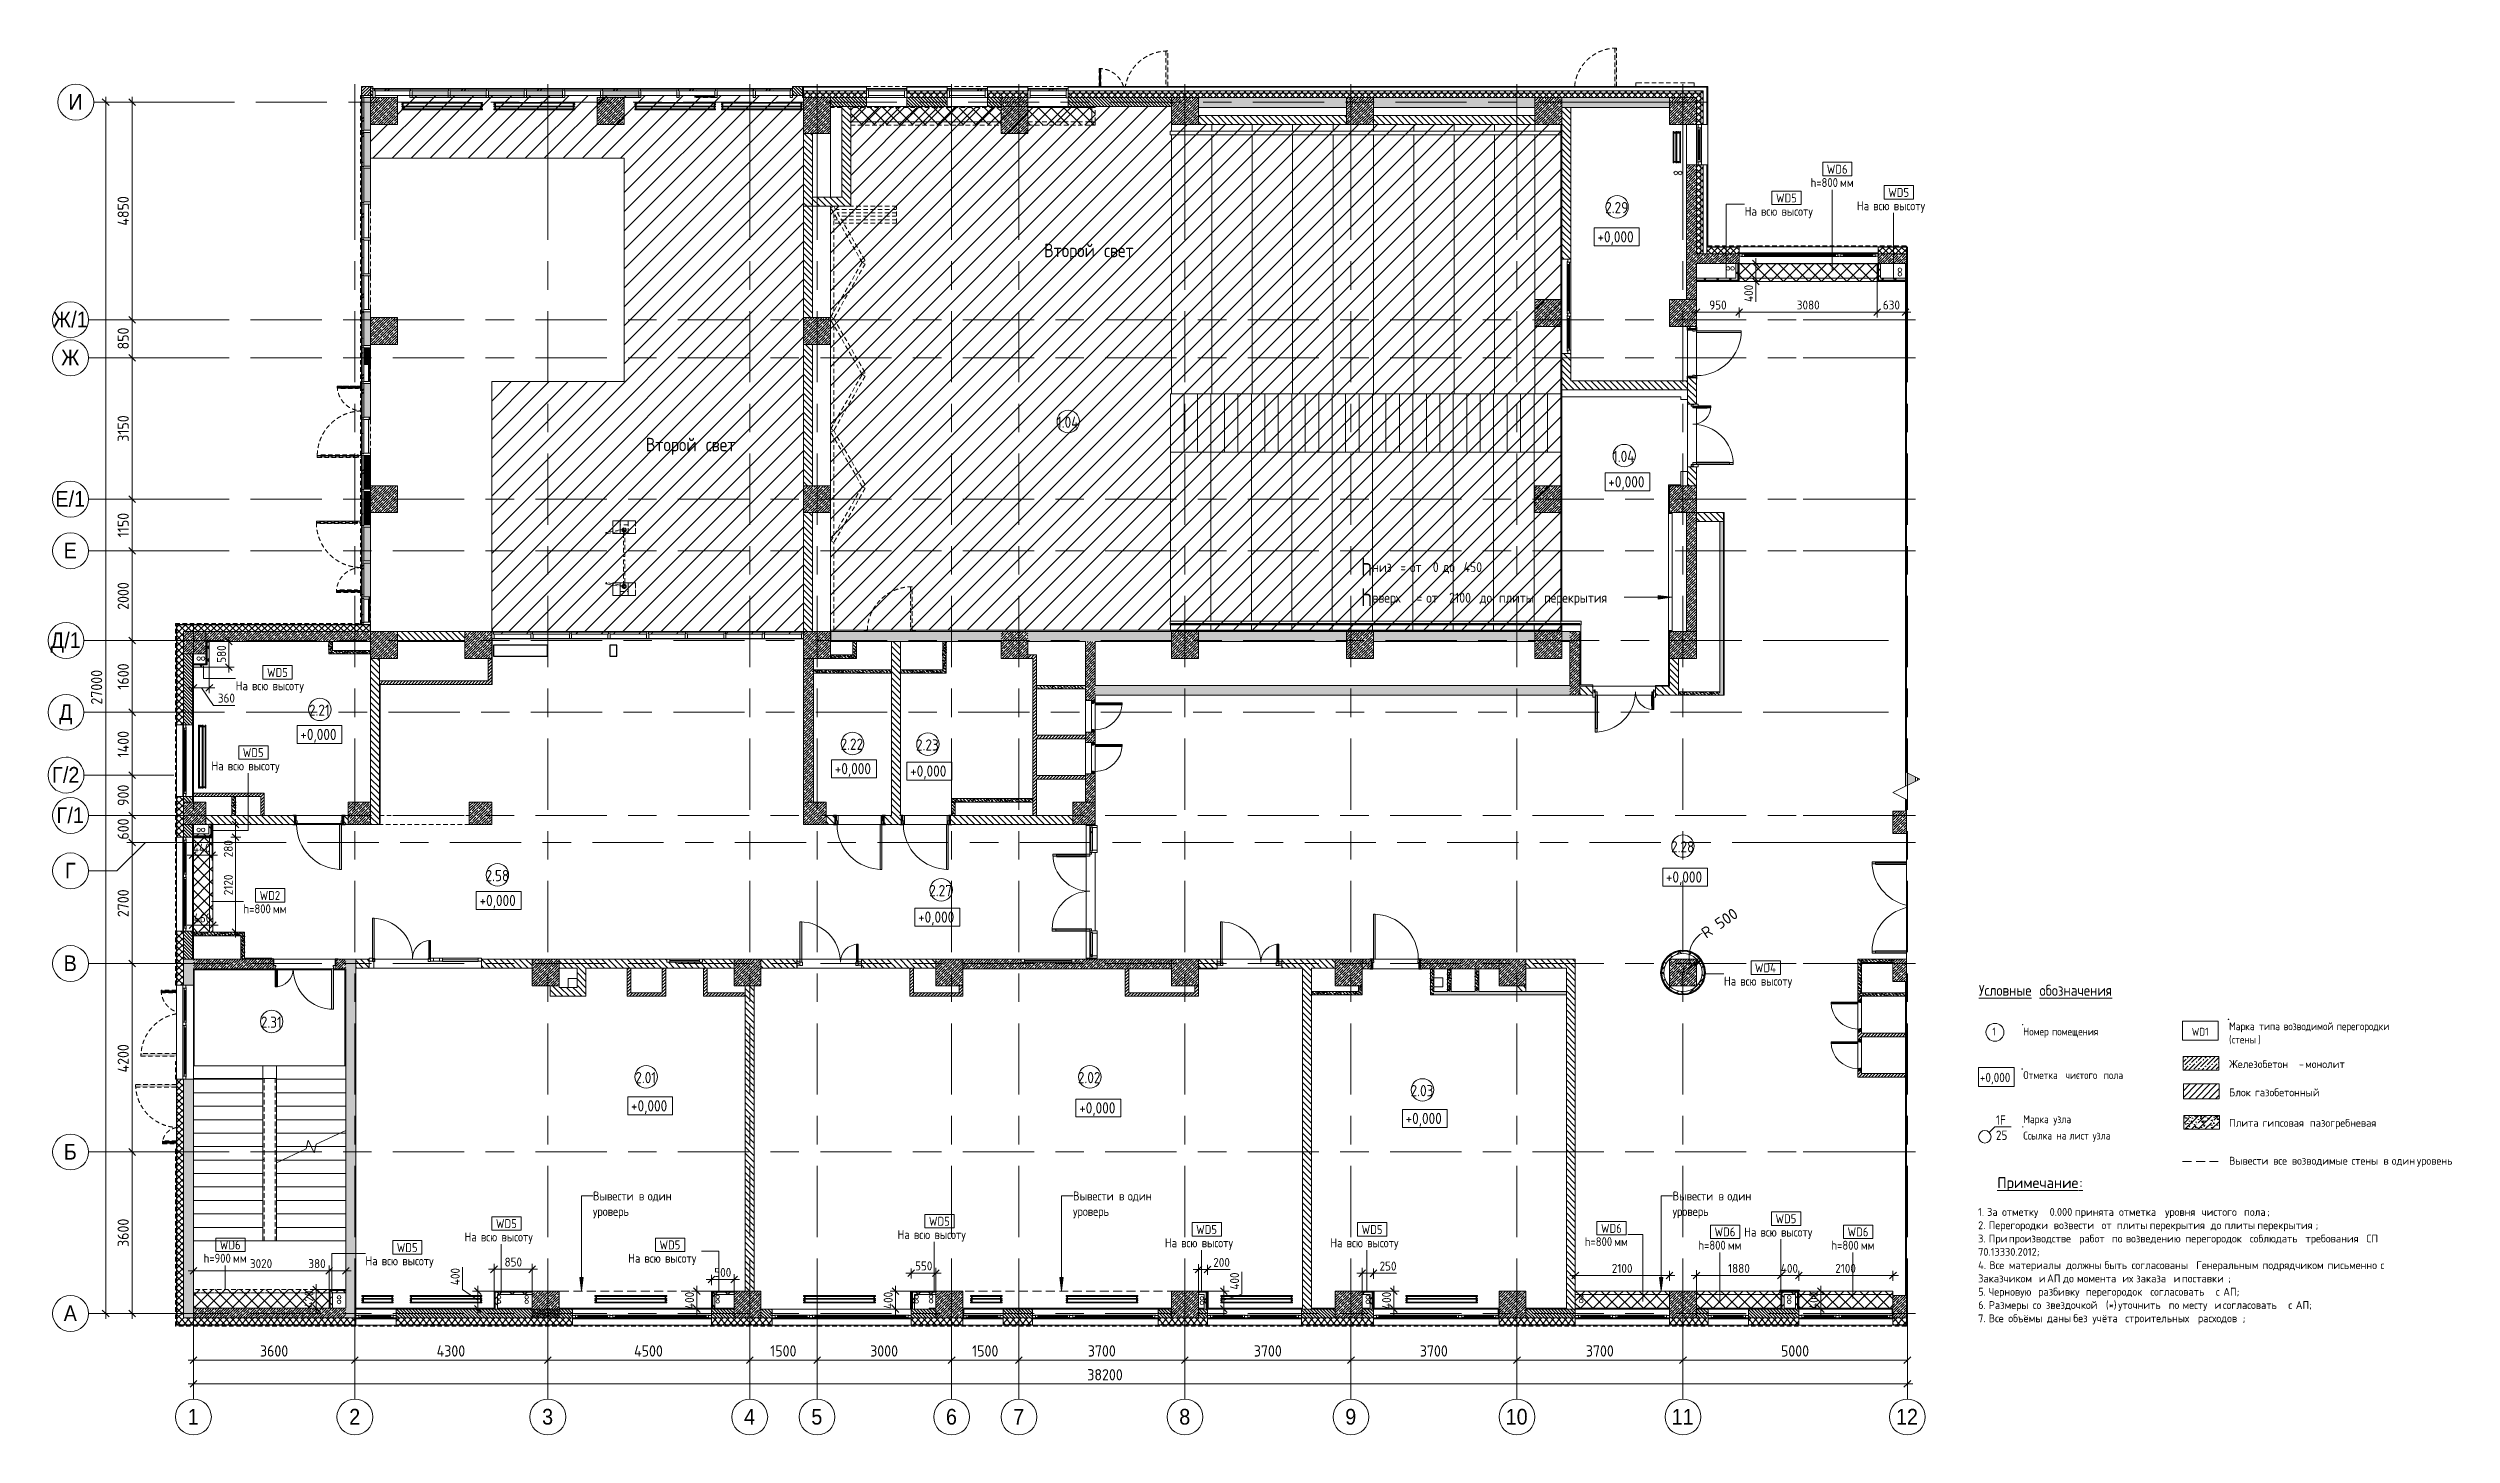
# Model space of a CAD drawing. Header units: millimetres. Extents: x -3129 to 197107, y -8553 to 29000.
# Drawn here: x -3129 to 50448, y -2706 to 28205 of the extents above; entities that cross this region are included whole.
import ezdxf

# ---------------------------------------------------------------- set-up
doc = ezdxf.new("R2010")
doc.units = ezdxf.units.MM
for name, pattern in [('200_ШТРИХ__ш1_п0_6_', [160, 100, -60]), ('ADSK_Штрих_ш2 п1', [300, 200, -100]), ('Осевая', [3175, 635, -476.25, 1587.5, -476.25])]:
    doc.linetypes.add(name, pattern=pattern)
for name, color, linetype, lineweight in [('A-ANNO-DIMS', 7, 'Continuous', 9), ('A-ANNO-DIMS-100', 7, 'Continuous', 9), ('A-AREA-IDEN', 7, 'Continuous', 9), ('A-DETL', 7, 'Continuous', 9), ('A-DETL-1', 7, 'ADSK_Штрих_ш2 п1', 9), ('A-DETL-2', 7, 'Continuous', 25), ('A-DETL-GENF', 7, 'Continuous', 9), ('A-DETL-MBND-1', 7, '200_ШТРИХ__ш1_п0_6_', 9), ('A-GLAZ', 7, 'Continuous', 9), ('A-GLAZ-CURT', 7, 'Continuous', 9), ('A-GLAZ-CWMG', 7, 'Continuous', 9), ('A-WALL', 7, 'Continuous', 9), ('A-WALL-1', 7, 'Continuous', 13), ('A-WALL-IDEN', 7, 'Continuous', 9), ('G-ANNO-DIMS', 7, 'Continuous', 9), ('G-ANNO-TEXT', 7, 'Continuous', 9), ('I-WALL', 7, 'Continuous', 9), ('S-COLS', 7, 'Continuous', 9), ('S-STRS', 7, 'Continuous', 9), ('S-STRS-MBND', 7, 'Continuous', 9), ('Оси', 7, 'Continuous', 9), ('Оси-1', 7, 'Continuous', 20), ('Оси-2', 7, 'Осевая', 9)]:
    doc.layers.add(name, color=color, linetype=linetype, lineweight=lineweight)
for name, color, linetype, lineweight, true_color in [('A-DETL-GENF-1', 7, 'Continuous', 9, 0xaaaaaa), ('A-DETL-GENF-2', 7, 'Continuous', 9, 0xe2e2e2), ('A-DETL-GENF-3', 7, 'Continuous', 9, 0xc0c0c0), ('A-DETL-GENF-4', 7, 'Continuous', 9, 0xe4eaf1), ('A-DETL-GENF-5', 9, 'Continuous', 9, 0x808080), ('A-DETL-MBND-2', 7, '200_ШТРИХ__ш1_п0_6_', 9, 0xff80c0), ('A-DOOR-1', 7, 'Continuous', 9, 0xaaaaaa), ('A-DOOR-2', 7, 'Continuous', 9, 0xe2e2e2), ('A-DOOR-FRAM-1', 7, 'Continuous', 9, 0xe2e2e2), ('A-DOOR-FRAM-2', 7, 'Continuous', 9, 0xaaaaaa), ('A-FLOR-1', 7, 'Continuous', 9, 0xaaaaaa), ('A-GLAZ-CWMG-1', 7, 'Continuous', 9, 0x383e42), ('A-WALL-2', 5, 'Continuous', 13, 0x0000ff), ('A-WALL-3', 7, 'Continuous', 13, 0x008040), ('A-WALL-4', 7, 'Continuous', 9, 0xff80c0), ('A-WALL-5', 7, 'Continuous', 9, 0xff8040), ('A-WALL-PATT-1', 7, 'Continuous', 9, 0x787878), ('G-ANNO-TEXT-1', 7, 'Continuous', 9, 0x3c3c3c), ('I-WALL-1', 7, 'Continuous', 9, 0x787878), ('I-WALL-2', 5, 'Continuous', 9, 0x0000ff), ('I-WALL-3', 7, 'Continuous', 9, 0x008040), ('M-EQPM-1', 7, 'Continuous', 9, 0xaaaaaa)]:
    doc.layers.add(name, color=color, linetype=linetype, lineweight=lineweight, true_color=true_color)
doc.styles.add('Arial', font='arial.ttf', dxfattribs={"width": 0.9, "height": 350})
doc.styles.add('GOST Common', font='GOST_Common.ttf', dxfattribs={"width": 0.9, "height": 250})
doc.styles.add('GOST Common_1', font='GOST_Common.ttf', dxfattribs={"width": 0.9, "height": 200})
doc.styles.add('GOST Common_2', font='GOST_Common.ttf', dxfattribs={"width": 0.9, "height": 300})
doc.styles.add('GOST Common_3', font='GOST_Common.ttf', dxfattribs={"width": 0.9, "height": 400})
doc.styles.add('GOST Common_4', font='GOST_Common.ttf', dxfattribs={"width": 0.9, "height": 222.003871})
doc.styles.add('GOST Common_5', font='GOST_Common.ttf', dxfattribs={"height": 245})
doc.styles.add('GOST Common_6', font='GOST_Common.ttf', dxfattribs={"height": 175})
doc.styles.add('GOST Common_7', font='GOST_Common.ttf', dxfattribs={"width": 0.9, "height": 210})
doc.styles.add('GOST Common_8', font='GOST_Common.ttf', dxfattribs={"width": 0.9, "height": 175})
doc.styles.add('GOST Common_9', font='GOST_Common.ttf', dxfattribs={"width": 0.9, "height": 245})
doc.styles.add('ISOCPEUR', font='isocpeur.ttf', dxfattribs={"width": 0.9, "height": 250})
doc.styles.add('ISOCPEUR_1', font='isocpeur.ttf', dxfattribs={"width": 0.9, "height": 200})
doc.styles.add('ISOCPEUR_2', font='isocpeur.ttf', dxfattribs={"height": 250})
doc.dimstyles.new('ISO-2_0_0_9К_Средний_округл2', dxfattribs={"dimscale": 304.8, "dimtxt": 199.196235, "dimasz": 0.492126, "dimexe": 0.393701, "dimexo": 0, "dimgap": 0, "dimtad": 1, "dimdec": 0, "dimrnd": 10, "dimzin": 0, "dimdsep": 46, "dimtxsty": 'ISOCPEUR_1', "dimblk1": 'OBLIQUE', "dimblk2": 'OBLIQUE', "dimsah": 1, "dimcen": 0.09, "dimdle": 0.393701, "dimazin": 0, "dimtfac": 1, "dimtdec": 4, "dimtix": 1, "dimtmove": 0, "dimatfit": 3, "dimfxl": 1, "dimtvp": 1, "dimtolj": 1, "dimtzin": 0, "dimarcsym": 2})
doc.dimstyles.new('ISO-2_0_0_9К_Средний_округл2_1', dxfattribs={"dimscale": 304.8, "dimtxt": 199.196235, "dimasz": 0.492126, "dimexe": 0.393701, "dimexo": 0, "dimgap": 0, "dimtad": 1, "dimdec": 0, "dimrnd": 10, "dimzin": 0, "dimdsep": 46, "dimtxsty": 'ISOCPEUR_1', "dimblk1": 'OBLIQUE', "dimblk2": 'OBLIQUE', "dimsah": 1, "dimcen": 0.09, "dimdle": 0.393701, "dimazin": 0, "dimtfac": 1, "dimtdec": 4, "dimtix": 1, "dimtmove": 1, "dimatfit": 3, "dimfxl": 1, "dimtvp": 1, "dimtolj": 1, "dimtzin": 0, "dimarcsym": 2})
doc.dimstyles.new('ISO-2_5_0_9К_БОЛЬШОЙ', dxfattribs={"dimscale": 304.8, "dimtxt": 248.995294, "dimasz": 0.492126, "dimexe": 0.393701, "dimexo": 0.984252, "dimgap": 0, "dimtad": 1, "dimdec": 0, "dimrnd": 10, "dimzin": 0, "dimdsep": 46, "dimtxsty": 'ISOCPEUR', "dimblk1": 'OBLIQUE', "dimblk2": 'OBLIQUE', "dimsah": 1, "dimcen": 0.09, "dimdle": 0.393701, "dimazin": 0, "dimtfac": 1, "dimtdec": 4, "dimtix": 1, "dimtmove": 0, "dimatfit": 3, "dimfxl": 1, "dimtvp": 1, "dimtolj": 1, "dimtzin": 0, "dimarcsym": 2})
doc.dimstyles.new('ISO-2_5_0_9К_БОЛЬШОЙ_1', dxfattribs={"dimscale": 304.8, "dimtxt": 248.995294, "dimasz": 0.492126, "dimexe": 0.393701, "dimexo": 0.984252, "dimgap": 0, "dimtad": 1, "dimdec": 0, "dimrnd": 10, "dimzin": 0, "dimdsep": 46, "dimtxsty": 'ISOCPEUR', "dimblk1": 'OBLIQUE', "dimblk2": 'OBLIQUE', "dimsah": 1, "dimcen": 0.09, "dimdle": 0.393701, "dimazin": 0, "dimtfac": 1, "dimtdec": 4, "dimtix": 1, "dimtmove": 2, "dimatfit": 3, "dimfxl": 1, "dimtvp": 1, "dimtolj": 1, "dimtzin": 0, "dimarcsym": 2})
doc.dimstyles.new('ISO-2_5_1_0K_БОЛЬШОЙ', dxfattribs={"dimscale": 304.8, "dimtxt": 248.995294, "dimasz": 0.656168, "dimexe": 0.787402, "dimexo": 0, "dimgap": 0, "dimtad": 1, "dimjust": 3, "dimdec": 0, "dimzin": 0, "dimdsep": 46, "dimtxsty": 'ISOCPEUR_2', "dimsah": 1, "dimcen": 0.09, "dimazin": 0, "dimtfac": 1, "dimtdec": 4, "dimtix": 1, "dimtmove": 0, "dimatfit": 2, "dimfxl": 1, "dimtvp": 1, "dimtolj": 1, "dimtzin": 0, "dimarcsym": 2})
pattern_1 = [(135, (0, 0), (-70.71068, -70.71068), [])]
pattern_2 = [(45, (0, 0), (-70.71068, 70.71068), []), (135, (0, 0), (-70.71068, -70.71068), [])]
pattern_3 = [(135, (1751.41, 164.685), (-14.14214, -14.14214), []), (225, (1751.41, 164.685), (14.14214, -14.14214), [])]
pattern_4 = [(45, (-371.384, 164.685), (-14.1421, 14.1421), []), (135, (-371.384, 164.685), (-14.1421, -14.1421), [])]
pattern_5 = [(45, (0, 0), (-57.02463, 57.02463), []), (45, (57.025, 0), (-57.02463, 57.02463), [100.806, -20.161, 3.353, -16.808])]
pattern_6 = [(135, (0, 0), (-35.35534, -35.35534), [])]
pattern_7 = [(45, (0, 0), (-35.35534, 35.35534), [])]
pattern_8 = [(135, (0, 0), (-75.43415, -75.43415), [106.68, -17.78, 3.556, -17.78]), (135, (0, 75.39), (-75.43415, -75.43415), []), (50, (0, 0), (127.52922, -11.15758), [13.335, -146.685]), (355, (0, 0), (-24.66966, 133.74002), [10.668, -117.348]), (100.451, (10.63, -0.93), (102.85973, 122.58178), [11.333, -124.663]), (46.184, (0, 35.56), (189.75516, -29.43036), [20.002, -220.027]), (96.636, (15.81, 33.1), (166.1822, 173.1996), [17, -186.995]), (351.184, (0, 35.56), (166.1839, 173.1976), [16.002, -176.022]), (21, (17.78, 26.67), (106.13027, -71.58603), [13.335, -146.685]), (326, (17.78, 26.67), (43.26188, 128.93175), [10.668, -117.348]), (71.451, (26.62, 20.7), (149.39198, 57.34505), [11.333, -124.663]), (37.5, (0, 0), (2.16223, 59.188357), [3.353, -112.573, 3.353, -115.773, -117.792]), (37.5, (0, 0), (2.16223, 59.188357), [-235.052, 3.353, -114.44]), (7.5, (0, 0), (46.77386, 70.12615), [3.353, -64.567, 3.353, -109.906, -44.894]), (7.5, (0, 0), (46.77386, 70.12615), [-181.178, 3.353, -41.542]), (327.5, (-39.65, 0), (94.91367, -4.010093), [3.353, -41.097, 3.353, -135.331, -184.023]), (327.5, (-39.65, 0), (94.91367, -4.010093), [-183.134, 3.353, -180.67]), (317.5, (-57.43, 0), (103.69057, 17.79882), [3.353, -54.432, 3.353, -88.748, -130.683]), (317.5, (-57.43, 0), (103.69057, 17.79882), [-149.885, 3.353, -127.33])]
pattern_9 = [(45, (0, 0), (-141.42136, 141.42136), []), (135, (0, 0), (-141.42136, -141.42136), [])]
pattern_10 = [(45, (19529.74, -3480), (-141.4214, 141.4214), []), (135, (19529.74, -3480), (-141.4214, -141.4214), [])]
pattern_11 = [(45, (-372.22, 3488.37), (-141.4214, 141.4214), []), (135, (-372.22, 3488.37), (-141.4214, -141.4214), [])]
pattern_12 = [(225, (67550, 23504), (141.4214, -141.4214), []), (315, (67550, 23504), (141.4214, 141.4214), [])]
pattern_13 = [(225, (70250, 23504), (141.4214, -141.4214), []), (315, (70250, 23504), (141.4214, 141.4214), [])]
pattern_14 = [(225, (72530, 23504), (141.4214, -141.4214), []), (315, (72530, 23504), (141.4214, 141.4214), [])]
pattern_15 = [(315, (26871.94, 23549), (141.4214, 141.4214), []), (45, (26871.94, 23549), (-141.4214, 141.4214), [])]
pattern_16 = [(45, (0, 0), (-212.132, 212.132), [])]

msp = doc.modelspace()

# ---------------------------------------------------------------- texts
at = {"layer": 'A-AREA-IDEN', "char_height": 250, "attachment_point": 1, "style": 'GOST Common'}
for s, insert, width in [('2.29', (31575.9, 24773.9), 663.797), ('1.04', (19357.4, 19990.4), 627.721), ('1.04', (31749.8, 19229.9), 627.721), ('2.21', (2686, 13572.5), 606.076), ('2.22', (14534.8, 12813.6), 663.797), ('2.23', (16215.4, 12797.6), 663.797), ('2.28', (33043.8, 10527.7), 663.797), ('2.58', (6621, 9885.2), 663.797), ('2.27', (16510.9, 9550.6), 663.797), ('2.31', (1612.8, 6618), 606.076), ('2.01', (9959.8, 5382.8), 606.076), ('2.02', (19824, 5382.8), 663.797), ('2.03', (27239.5, 5092.3), 663.797)]:
    msp.add_mtext(s, dxfattribs=dict(at, insert=insert, width=width))
at = {"layer": 'A-WALL-IDEN', "char_height": 200, "attachment_point": 1, "style": 'GOST Common_1'}
for s, insert, width in [('h=800', (36154.7, 25307.6), 793.671), ('WD6', (36514.1, 25604.5), 584.43), ('мм', (36809.6, 25307.6), 360.759), ('На', (34684.1, 24666.7), 360.759), ('\\fGOST Common|b0|i0|c204|p34|;\\W.9; ', (34981.8, 24666.7), 79.367), ('WD5', (35382.8, 24963.6), 584.43), ('\\fGOST Common|b0|i0|c204|p34|;\\W.9; ', (35440.2, 24666.7), 79.367), ('На', (37185.2, 24789.6), 360.759), ('\\fGOST Common|b0|i0|c204|p34|;\\W.9; ', (37482.9, 24789.6), 79.367), ('всю', (37548.4, 24789.6), 476.202), ('WD5', (37883.9, 25086.5), 584.43), ('\\fGOST Common|b0|i0|c204|p34|;\\W.9; ', (37941.3, 24789.6), 79.367), ('высоту', (38006.8, 24789.6), 981.265), ('всю', (35047.3, 24666.7), 476.202), ('высоту', (35505.7, 24666.7), 981.265), ('На', (1052.1, 14090.9), 360.759), ('\\fGOST Common|b0|i0|c204|p34|;\\W.9; ', (1349.8, 14090.9), 79.367), ('всю', (1415.2, 14090.9), 476.202), ('WD5', (1750.8, 14387.8), 584.43), ('\\fGOST Common|b0|i0|c204|p34|;\\W.9; ', (1808.2, 14090.9), 79.367), ('высоту', (1873.6, 14090.9), 981.265), ('WD5', (1210.5, 12602), 584.43), ('На', (511.8, 12305.1), 360.759), ('\\fGOST Common|b0|i0|c204|p34|;\\W.9; ', (809.5, 12305.1), 79.367), ('всю', (874.9, 12305.1), 476.202), ('\\fGOST Common|b0|i0|c204|p34|;\\W.9; ', (1267.8, 12305.1), 79.367), ('высоту', (1333.3, 12305.1), 981.265), ('h=800', (1227.3, 9119.8), 793.671), ('WD2', (1586.6, 9416.7), 584.43), ('мм', (1882.1, 9119.8), 360.759), ('На', (34222.3, 7507.7), 360.759), ('\\fGOST Common|b0|i0|c204|p34|;\\W.9; ', (34520, 7507.7), 79.367), ('WD4', (34912, 7804.6), 606.076), ('\\fGOST Common|b0|i0|c204|p34|;\\W.9; ', (34978.4, 7507.7), 79.367), ('всю', (34585.5, 7507.7), 476.202), ('высоту', (35043.9, 7507.7), 981.265), ('WD5', (16503.5, 2156), 584.43), ('WD5', (35371.4, 2211.2), 584.43), ('WD6', (698.1, 1628.9), 584.43), ('На', (6154.1, 1806.9), 360.759), ('\\fGOST Common|b0|i0|c204|p34|;\\W.9; ', (6451.8, 1806.9), 79.367), ('всю', (6517.2, 1806.9), 476.202), ('WD5', (6852.8, 2103.8), 584.43), ('\\fGOST Common|b0|i0|c204|p34|;\\W.9; ', (6910.1, 1806.9), 79.367), ('высоту', (6975.6, 1806.9), 981.265), ('WD5', (10498, 1628.9), 584.43), ('На', (15804.9, 1859.1), 360.759), ('\\fGOST Common|b0|i0|c204|p34|;\\W.9; ', (16102.5, 1859.1), 79.367), ('всю', (16168, 1859.1), 476.202), ('\\fGOST Common|b0|i0|c204|p34|;\\W.9; ', (16560.9, 1859.1), 79.367), ('высоту', (16626.4, 1859.1), 981.265), ('На', (21760.6, 1674.8), 360.759), ('\\fGOST Common|b0|i0|c204|p34|;\\W.9; ', (22058.3, 1674.8), 79.367), ('всю', (22123.8, 1674.8), 476.202), ('WD5', (22459.3, 1971.7), 584.43), ('\\fGOST Common|b0|i0|c204|p34|;\\W.9; ', (22516.7, 1674.8), 79.367), ('высоту', (22582.2, 1674.8), 981.265), ('На', (25448.5, 1674.8), 360.759), ('\\fGOST Common|b0|i0|c204|p34|;\\W.9; ', (25746.2, 1674.8), 79.367), ('всю', (25811.7, 1674.8), 476.202), ('WD5', (26147.2, 1971.7), 584.43), ('\\fGOST Common|b0|i0|c204|p34|;\\W.9; ', (26204.6, 1674.8), 79.367), ('высоту', (26270, 1674.8), 981.265), ('h=800', (31122.4, 1700.9), 793.671), ('WD6', (31481.7, 1997.8), 584.43), ('мм', (31777.2, 1700.9), 360.759), ('h=800', (33654, 1621.3), 793.671), ('WD6', (34013.4, 1918.2), 584.43), ('На', (34672.7, 1914.3), 360.759), ('\\fGOST Common|b0|i0|c204|p34|;\\W.9; ', (34970.4, 1914.3), 79.367), ('всю', (35035.9, 1914.3), 476.202), ('\\fGOST Common|b0|i0|c204|p34|;\\W.9; ', (35428.8, 1914.3), 79.367), ('высоту', (35494.3, 1914.3), 981.265), ('h=800', (36618.5, 1621.3), 793.671), ('WD6', (36977.8, 1918.2), 584.43), ('h=900', (338.7, 1332), 793.671), ('мм', (993.6, 1332), 360.759), ('На', (3943.8, 1273.2), 360.759), ('\\fGOST Common|b0|i0|c204|p34|;\\W.9; ', (4241.5, 1273.2), 79.367), ('всю', (4307, 1273.2), 476.202), ('WD5', (4642.5, 1570.1), 584.43), ('\\fGOST Common|b0|i0|c204|p34|;\\W.9; ', (4699.9, 1273.2), 79.367), ('высоту', (4765.4, 1273.2), 981.265), ('На', (9799.3, 1332), 360.759), ('\\fGOST Common|b0|i0|c204|p34|;\\W.9; ', (10097, 1332), 79.367), ('всю', (10162.4, 1332), 476.202), ('\\fGOST Common|b0|i0|c204|p34|;\\W.9; ', (10555.3, 1332), 79.367), ('высоту', (10620.8, 1332), 981.265), ('мм', (34308.9, 1621.3), 360.759), ('мм', (37273.3, 1621.3), 360.759)]:
    msp.add_mtext(s, dxfattribs=dict(at, insert=insert, width=width))
at = {"layer": 'G-ANNO-DIMS', "char_height": 250, "width": 1028.823, "attachment_point": 1, "line_spacing_factor": 1.022761, "style": 'GOST Common'}
for insert in [(31402.1, 24123.3), (31644.2, 18662.3), (2492.8, 13032.3), (14404.1, 12269), (16084.5, 12216), (32928.4, 9853.9), (6487.1, 9331), (16261.3, 8961.4), (9863.4, 4754.3), (19852, 4707.5), (27127.1, 4473.6)]:
    msp.add_mtext('+0,000', dxfattribs=dict(at, insert=insert))
at = {"layer": 'G-ANNO-TEXT', "attachment_point": 1}
for s, insert, char_height, width, style in [('Второй', (19068.1, 23843.9), 300, 1507.974, 'GOST Common_2'), ('\\fGOST Common|b0|i0|c204|p34|;\\W.9; ', (20312.3, 23843.9), 300, 115.443, 'GOST Common_2'), ('свет', (20407.6, 23843.9), 300, 966.835, 'GOST Common_2'), ('Второй', (10191.5, 19517.9), 300, 1507.974, 'GOST Common_2'), ('\\fGOST Common|b0|i0|c204|p34|;\\W.9; ', (11435.7, 19517.9), 300, 115.443, 'GOST Common_2'), ('свет', (11531, 19517.9), 300, 966.835, 'GOST Common_2'), ('\\fGOST Common|b0|i0|c204|p34|;\\W.9;h', (26130.9, 16845.4), 400, 310.253, 'GOST Common_3'), ('низ', (26386.9, 16746.2), 222, 606.076, 'GOST Common_4'), (' = ', (26886.9, 16746.2), 222, 411.266, 'GOST Common_4'), ('от', (27226.2, 16746.2), 222, 468.987, 'GOST Common_4'), (' 0 ', (27613.2, 16746.2), 222, 411.266, 'GOST Common_4'), ('до', (27952.5, 16746.2), 222, 418.481, 'GOST Common_4'), (' 450', (28297.8, 16746.2), 222, 757.595, 'GOST Common_4'), ('\\fGOST Common|b0|i0|c204|p34|;\\W.9;h', (26130.9, 16164.1), 400, 310.253, 'GOST Common_3'), ('вверх', (26386.9, 16064.9), 222, 1046.202, 'GOST Common_4'), (' = ', (27250.1, 16064.9), 222, 411.266, 'GOST Common_4'), ('от', (27589.4, 16064.9), 222, 468.987, 'GOST Common_4'), (' 2100 ', (27976.3, 16064.9), 222, 974.05, 'GOST Common_4'), ('до', (28780, 16064.9), 222, 418.481, 'GOST Common_4'), ('\\fGOST Common|b0|i0|c204|p34|;\\W.9; ', (29125.3, 16064.9), 222.004, 101.013, 'GOST Common_4'), ('плиты', (29208.6, 16064.9), 222, 1118.354, 'GOST Common_4'), ('\\fGOST Common|b0|i0|c204|p34|;\\W.9; ', (30131.4, 16064.9), 222.004, 101.013, 'GOST Common_4'), ('перекрытия', (30214.7, 16064.9), 222, 2164.556, 'GOST Common_4'), ('\\LУсловные', (39903.2, 7325.6), 245, 1550.544, 'GOST Common_9'), ('\\L\\fGOST Common|b0|i0|c204|p34|;\\W.9;\\L ', (41182.6, 7325.6), 245, 90.911, 'GOST Common_9'), ('\\Lобозначения', (41257.6, 7325.6), 245, 2111.164, 'GOST Common_9'), ('Марка', (45480.9, 6489.6), 175, 747.493, 'GOST Common_8'), ('\\fGOST Common|b0|i0|c204|p34|;\\W.9; ', (46097.6, 6489.6), 175, 65.658, 'GOST Common_8'), ('типа', (46151.8, 6489.6), 175, 595.974, 'GOST Common_8'), ('\\fGOST Common|b0|i0|c204|p34|;\\W.9; ', (46643.5, 6489.6), 175, 65.658, 'GOST Common_8'), ('возводимой', (46697.7, 6489.6), 175, 1368.721, 'GOST Common_8'), ('\\fGOST Common|b0|i0|c204|p34|;\\W.9; ', (47827, 6489.6), 175, 65.658, 'GOST Common_8'), ('перегородки', (47881.2, 6489.6), 175, 1500.037, 'GOST Common_8'), ('\\fGOST Common|b0|i0|c204|p34|;\\W.9; ', (49118.9, 6489.6), 175, 65.658, 'GOST Common_8'), ('\\fGOST Common|b0|i0|c204|p34|;\\W.9;1', (40205.8, 6371.5), 175, 95.962, 'GOST Common_8'), ('Номер', (40894.4, 6371.5), 175, 712.139, 'GOST Common_8'), ('\\fGOST Common|b0|i0|c204|p34|;\\W.9; ', (41481.9, 6371.5), 175, 65.658, 'GOST Common_8'), ('помещения', (41536.1, 6371.5), 175, 1298.012, 'GOST Common_8'), ('\\fGOST Common|b0|i0|c204|p34|;\\W.9; ', (42607.1, 6371.5), 175, 65.658, 'GOST Common_8'), ('WD1', (44650.6, 6367.7), 175, 459.607, 'GOST Common_8'), ('\\fGOST Common|b0|i0|c204|p34|;\\W.9;(', (45480.9, 6193.3), 175, 75.759, 'GOST Common_8'), ('стены', (45543.4, 6193.3), 175, 712.139, 'GOST Common_8'), ('\\fGOST Common|b0|i0|c204|p34|;\\W.9;)', (46131, 6193.3), 175, 75.759, 'GOST Common_8'), ('Отметка', (40895.7, 5401.5), 175, 1070.734, 'GOST Common_8'), ('\\fGOST Common|b0|i0|c204|p34|;\\W.9; ', (41779.2, 5401.5), 175, 65.658, 'GOST Common_8'), ('\\fGOST Common|b0|i0|c204|p34|;\\W.9; ', (42633.4, 5401.5), 175, 65.658, 'GOST Common_8'), ('\\fGOST Common|b0|i0|c204|p34|;\\W.9; ', (43150.2, 5401.5), 175, 65.658, 'GOST Common_8'), ('чистого', (41833.3, 5401.5), 175, 969.721, 'GOST Common_8'), ('пола', (42687.6, 5401.5), 175, 560.62, 'GOST Common_8'), ('1F', (40284.6, 4416.3), 210, 282.835, 'GOST Common_7'), ('Марка', (40894.6, 4417.3), 175, 747.493, 'GOST Common_8'), ('\\fGOST Common|b0|i0|c204|p34|;\\W.9; ', (41511.3, 4417.3), 175, 65.658, 'GOST Common_8'), ('узла', (41565.5, 4417.3), 175, 550.519, 'GOST Common_8'), ('\\fGOST Common|b0|i0|c204|p34|;\\W.9; ', (42019.7, 4417.3), 175, 65.658, 'GOST Common_8'), ('25', (40284.6, 4077.1), 210, 323.24, 'GOST Common_7'), ('Ссылка', (40894.6, 4052.3), 175, 828.304, 'GOST Common_8'), ('\\fGOST Common|b0|i0|c204|p34|;\\W.9; ', (41578, 4052.3), 175, 65.658, 'GOST Common_8'), ('на', (41632.2, 4052.3), 175, 287.886, 'GOST Common_8'), ('\\fGOST Common|b0|i0|c204|p34|;\\W.9; ', (41869.7, 4052.3), 175, 65.658, 'GOST Common_8'), ('лист', (41923.9, 4052.3), 175, 560.62, 'GOST Common_8'), ('\\fGOST Common|b0|i0|c204|p34|;\\W.9; ', (42386.5, 4052.3), 175, 65.658, 'GOST Common_8'), ('узла', (42440.6, 4052.3), 175, 550.519, 'GOST Common_8')]:
    msp.add_mtext(s, dxfattribs=dict(at, insert=insert, char_height=char_height, width=width, style=style))
at = {"layer": 'G-ANNO-TEXT-1', "attachment_point": 1}
for s, insert, char_height, width, style in [('+0,000', (39927.2, 5365.5), 210, 888.911, 'GOST Common_7'), ('Железобетон', (45480.9, 5647.3), 175, 1756.497, 'GOST Common_6'), (' - ', (46930.2, 5647.3), 175, 297.426, 'GOST Common_6'), ('монолит', (47175.6, 5647.3), 175, 1116.751, 'GOST Common_6'), ('Блок', (45480.9, 5015.9), 175, 622.911, 'GOST Common_6'), ('\\fGOST Common|b0|i0|c204|p34|; ', (45994.9, 5015.9), 175, 72.954, 'GOST Common_6'), ('газобетонный', (46055, 5015.9), 175, 1879.957, 'GOST Common_6'), ('Плита', (45480.9, 4335.9), 175, 830.548, 'GOST Common_6'), ('\\fGOST Common|b0|i0|c204|p34|; ', (46166.2, 4335.9), 175, 72.954, 'GOST Common_6'), ('\\fGOST Common|b0|i0|c204|p34|; ', (47221.9, 4335.9), 175, 72.954, 'GOST Common_6'), ('пазогребневая', (47282.1, 4335.9), 175, 1992.193, 'GOST Common_6'), ('гипсовая', (46226.4, 4335.9), 175, 1206.54, 'GOST Common_6'), ('Вывести', (45480.9, 3492.3), 175, 1116.751, 'GOST Common_6'), ('\\fGOST Common|b0|i0|c204|p34|; ', (46402.3, 3492.3), 175, 72.954, 'GOST Common_6'), ('все', (46462.5, 3492.3), 175, 432.11, 'GOST Common_6'), ('\\fGOST Common|b0|i0|c204|p34|; ', (46819, 3492.3), 175, 72.954, 'GOST Common_6'), ('возводимые', (46879.2, 3492.3), 175, 1537.637, 'GOST Common_6'), ('\\fGOST Common|b0|i0|c204|p34|; ', (48147.9, 3492.3), 175, 72.954, 'GOST Common_6'), ('стены', (48208.1, 3492.3), 175, 791.266, 'GOST Common_6'), ('\\fGOST Common|b0|i0|c204|p34|; ', (48861, 3492.3), 175, 72.954, 'GOST Common_6'), ('\\fGOST Common|b0|i0|c204|p34|;в', (48921.1, 3492.3), 175, 151.519, 'GOST Common_6'), ('\\fGOST Common|b0|i0|c204|p34|; ', (49046.2, 3492.3), 175, 72.954, 'GOST Common_6'), ('один', (49106.4, 3492.3), 175, 606.076, 'GOST Common_6'), ('\\fGOST Common|b0|i0|c204|p34|; ', (49606.4, 3492.3), 175, 72.954, 'GOST Common_6'), ('уровень', (49666.6, 3492.3), 175, 1060.633, 'GOST Common_6'), ('\\fGOST Common|b0|i0|c204|p34|;\\W.9;В', (9015.3, 2719.4), 200, 180.38, 'GOST Common_1'), ('\\fGOST Common|b0|i0|c204|p34|;\\W.9; ', (10170.2, 2719.4), 200, 79.367, 'GOST Common_1'), ('\\fGOST Common|b0|i0|c204|p34|;\\W.9; ', (10759.5, 2719.4), 200, 79.367, 'GOST Common_1'), ('\\fGOST Common|b0|i0|c204|p34|;\\W.9;В', (19715.3, 2719.4), 200, 180.38, 'GOST Common_1'), ('\\fGOST Common|b0|i0|c204|p34|;\\W.9; ', (20870.2, 2719.4), 200, 79.367, 'GOST Common_1'), ('\\fGOST Common|b0|i0|c204|p34|;\\W.9; ', (21459.5, 2719.4), 200, 79.367, 'GOST Common_1'), ('\\fGOST Common|b0|i0|c204|p34|;\\W.9;В', (33078.4, 2719.4), 200, 180.38, 'GOST Common_1'), ('\\fGOST Common|b0|i0|c204|p34|;\\W.9; ', (34233.3, 2719.4), 200, 79.367, 'GOST Common_1'), ('\\fGOST Common|b0|i0|c204|p34|;\\W.9; ', (34822.7, 2719.4), 200, 79.367, 'GOST Common_1'), ('\\LПримечание', (40314, 3038.8), 245, 2216.666, 'GOST Common_5'), ('\\L\\fGOST Common|b0|i0|c204|p34|;\\L:', (42142.9, 3038.8), 245, 89.789, 'GOST Common_5'), ('уроверь', (9015.3, 2375.4), 200, 1111.139, 'GOST Common_1'), ('ывести ', (9164.1, 2719.4), 200, 1060.633, 'GOST Common_1'), ('\\fGOST Common|b0|i0|c204|p34|;\\W.9;в', (10039.2, 2719.4), 200, 158.734, 'GOST Common_1'), ('один', (10235.6, 2719.4), 200, 634.937, 'GOST Common_1'), ('уроверь', (19715.3, 2375.4), 200, 1111.139, 'GOST Common_1'), ('ывести ', (19864.1, 2719.4), 200, 1060.633, 'GOST Common_1'), ('\\fGOST Common|b0|i0|c204|p34|;\\W.9;в', (20739.2, 2719.4), 200, 158.734, 'GOST Common_1'), ('один', (20935.6, 2719.4), 200, 634.937, 'GOST Common_1'), ('уроверь', (33078.4, 2375.4), 200, 1111.139, 'GOST Common_1'), ('ывести ', (33227.3, 2719.4), 200, 1060.633, 'GOST Common_1'), ('\\fGOST Common|b0|i0|c204|p34|;\\W.9;в', (34102.4, 2719.4), 200, 158.734, 'GOST Common_1'), ('один', (34298.8, 2719.4), 200, 634.937, 'GOST Common_1'), ('1. ', (39888.1, 2350.7), 175, 241.308, 'GOST Common_6'), ('За', (40087.2, 2350.7), 175, 331.097, 'GOST Common_6'), ('\\fGOST Common|b0|i0|c204|p34|; ', (40360.4, 2350.7), 175, 72.954, 'GOST Common_6'), ('отметку', (40420.6, 2350.7), 175, 1156.033, 'GOST Common_6'), (' 0.000 ', (41374.4, 2350.7), 175, 813.713, 'GOST Common_6'), ('принята', (42045.8, 2350.7), 175, 1116.751, 'GOST Common_6'), ('\\fGOST Common|b0|i0|c204|p34|; ', (42967.2, 2350.7), 175, 72.954, 'GOST Common_6'), ('отметка', (43027.4, 2350.7), 175, 1172.869, 'GOST Common_6'), ('\\fGOST Common|b0|i0|c204|p34|; ', (43995.1, 2350.7), 175, 72.954, 'GOST Common_6'), ('уровня', (44055.3, 2350.7), 175, 909.114, 'GOST Common_6'), ('\\fGOST Common|b0|i0|c204|p34|; ', (44805.4, 2350.7), 175, 72.954, 'GOST Common_6'), ('чистого', (44865.6, 2350.7), 175, 1077.468, 'GOST Common_6'), ('\\fGOST Common|b0|i0|c204|p34|; ', (45754.6, 2350.7), 175, 72.954, 'GOST Common_6'), ('пола', (45814.8, 2350.7), 175, 622.911, 'GOST Common_6'), ('\\fGOST Common|b0|i0|c204|p34|;;', (46328.7, 2350.7), 175, 72.954, 'GOST Common_6'), ('2. ', (39888.1, 2054.4), 175, 286.202, 'GOST Common_6'), ('3. ', (39888.1, 1758), 175, 286.202, 'GOST Common_6'), ('Перегородки', (40124.3, 2054.4), 175, 1683.544, 'GOST Common_6'), ('При', (40124.3, 1758), 175, 471.392, 'GOST Common_6'), ('\\fGOST Common|b0|i0|c204|p34|; ', (40513.2, 1758), 175, 72.954, 'GOST Common_6'), ('производстве', (40573.4, 1758), 175, 1823.839, 'GOST Common_6'), ('\\fGOST Common|b0|i0|c204|p34|; ', (41513.3, 2054.4), 175, 72.954, 'GOST Common_6'), ('возвести', (41573.5, 2054.4), 175, 1217.763, 'GOST Common_6'), ('\\fGOST Common|b0|i0|c204|p34|; ', (42078.2, 1758), 175, 72.954, 'GOST Common_6'), ('работ', (42138.4, 1758), 175, 813.713, 'GOST Common_6'), ('\\fGOST Common|b0|i0|c204|p34|; ', (42578.3, 2054.4), 175, 72.954, 'GOST Common_6'), ('от', (42638.5, 2054.4), 175, 342.321, 'GOST Common_6'), ('\\fGOST Common|b0|i0|c204|p34|; ', (42809.8, 1758), 175, 72.954, 'GOST Common_6'), ('по', (42870, 1758), 175, 303.038, 'GOST Common_6'), ('\\fGOST Common|b0|i0|c204|p34|; ', (42920.9, 2054.4), 175, 72.954, 'GOST Common_6'), ('плиты', (42981.1, 2054.4), 175, 813.713, 'GOST Common_6'), ('\\fGOST Common|b0|i0|c204|p34|; ', (43120, 1758), 175, 72.954, 'GOST Common_6'), ('возведению', (43180.2, 1758), 175, 1537.637, 'GOST Common_6'), ('\\fGOST Common|b0|i0|c204|p34|; ', (43652.5, 2054.4), 175, 72.954, 'GOST Common_6'), ('перекрытия', (43712.7, 2054.4), 175, 1571.307, 'GOST Common_6'), ('\\fGOST Common|b0|i0|c204|p34|; ', (44448.9, 1758), 175, 72.954, 'GOST Common_6'), ('перегородок', (44509.1, 1758), 175, 1666.708, 'GOST Common_6'), ('\\fGOST Common|b0|i0|c204|p34|; ', (45009.1, 2054.4), 175, 72.954, 'GOST Common_6'), ('до', (45069.3, 2054.4), 175, 303.038, 'GOST Common_6'), ('\\fGOST Common|b0|i0|c204|p34|; ', (45319.4, 2054.4), 175, 72.954, 'GOST Common_6'), ('плиты', (45379.5, 2054.4), 175, 813.713, 'GOST Common_6'), ('\\fGOST Common|b0|i0|c204|p34|; ', (45884.2, 1758), 175, 72.954, 'GOST Common_6'), ('соблюдать', (45944.4, 1758), 175, 1431.012, 'GOST Common_6'), ('\\fGOST Common|b0|i0|c204|p34|; ', (46050.9, 2054.4), 175, 72.954, 'GOST Common_6'), ('перекрытия', (46111.1, 2054.4), 175, 1571.307, 'GOST Common_6'), ('\\fGOST Common|b0|i0|c204|p34|; ', (47125.1, 1758), 175, 72.954, 'GOST Common_6'), ('требования', (47185.3, 1758), 175, 1571.307, 'GOST Common_6'), ('\\fGOST Common|b0|i0|c204|p34|;;', (47407.6, 2054.4), 175, 72.954, 'GOST Common_6'), ('\\fGOST Common|b0|i0|c204|p34|; ', (48481.8, 1758), 175, 72.954, 'GOST Common_6'), ('СП', (48542, 1758), 175, 319.873, 'GOST Common_6'), ('\\fGOST Common|b0|i0|c204|p34|; ', (48805.9, 1758), 175, 72.954, 'GOST Common_6'), ('70.13330.2012;', (39888.1, 1461.7), 175, 1773.333, 'GOST Common_6'), ('4. ', (39888.1, 1165.4), 175, 303.038, 'GOST Common_6'), ('Все', (40138.1, 1165.4), 175, 454.557, 'GOST Common_6'), ('\\fGOST Common|b0|i0|c204|p34|; ', (40513.2, 1165.4), 175, 72.954, 'GOST Common_6'), ('материалы', (40573.4, 1165.4), 175, 1470.295, 'GOST Common_6'), ('\\fGOST Common|b0|i0|c204|p34|; ', (41786.5, 1165.4), 175, 72.954, 'GOST Common_6'), ('должны', (41846.7, 1165.4), 175, 965.232, 'GOST Common_6'), ('\\fGOST Common|b0|i0|c204|p34|; ', (42643.1, 1165.4), 175, 72.954, 'GOST Common_6'), ('быть', (42703.3, 1165.4), 175, 662.194, 'GOST Common_6'), ('\\fGOST Common|b0|i0|c204|p34|; ', (43249.6, 1165.4), 175, 72.954, 'GOST Common_6'), ('согласованы', (43309.8, 1165.4), 175, 1672.32, 'GOST Common_6'), ('\\fGOST Common|b0|i0|c204|p34|; ', (44689.6, 1165.4), 175, 72.954, 'GOST Common_6'), ('Генеральным', (44749.8, 1165.4), 175, 1717.215, 'GOST Common_6'), ('\\fGOST Common|b0|i0|c204|p34|; ', (46166.7, 1165.4), 175, 72.954, 'GOST Common_6'), ('подрядчиком', (46226.9, 1165.4), 175, 1683.544, 'GOST Common_6'), ('\\fGOST Common|b0|i0|c204|p34|; ', (47615.9, 1165.4), 175, 72.954, 'GOST Common_6'), ('письменно', (47676.1, 1165.4), 175, 1358.059, 'GOST Common_6'), ('\\fGOST Common|b0|i0|c204|p34|; ', (48796.6, 1165.4), 175, 72.954, 'GOST Common_6'), ('\\fGOST Common|b0|i0|c204|p34|;с', (48856.8, 1165.4), 175, 129.072, 'GOST Common_6'), ('\\fGOST Common|b0|i0|c204|p34|; ', (48963.3, 1165.4), 175, 72.954, 'GOST Common_6'), ('Заказчиком', (39888.1, 869), 175, 1565.696, 'GOST Common_6'), ('5. ', (39888.1, 572.7), 175, 286.202, 'GOST Common_6'), ('Черновую', (40124.3, 572.7), 175, 1262.658, 'GOST Common_6'), ('\\fGOST Common|b0|i0|c204|p34|; ', (41166.1, 572.7), 175, 72.954, 'GOST Common_6'), ('\\fGOST Common|b0|i0|c204|p34|; ', (41179.9, 869), 175, 72.954, 'GOST Common_6'), ('разбивку', (41226.2, 572.7), 175, 1217.763, 'GOST Common_6'), ('\\fGOST Common|b0|i0|c204|p34|;и', (41240.1, 869), 175, 151.519, 'GOST Common_6'), ('\\fGOST Common|b0|i0|c204|p34|; ', (41365.2, 869), 175, 72.954, 'GOST Common_6'), ('АП', (41425.3, 869), 175, 359.156, 'GOST Common_6'), ('\\fGOST Common|b0|i0|c204|p34|; ', (41721.7, 869), 175, 72.954, 'GOST Common_6'), ('до', (41781.9, 869), 175, 303.038, 'GOST Common_6'), ('\\fGOST Common|b0|i0|c204|p34|; ', (42031.9, 869), 175, 72.954, 'GOST Common_6'), ('момента', (42092.1, 869), 175, 1150.422, 'GOST Common_6'), ('\\fGOST Common|b0|i0|c204|p34|; ', (42231, 572.7), 175, 72.954, 'GOST Common_6'), ('\\fGOST Common|b0|i0|c204|p34|; ', (43041.3, 869), 175, 72.954, 'GOST Common_6'), ('их', (43101.5, 869), 175, 303.038, 'GOST Common_6'), ('\\fGOST Common|b0|i0|c204|p34|; ', (43351.5, 869), 175, 72.954, 'GOST Common_6'), ('заказа', (43411.7, 869), 175, 937.173, 'GOST Common_6'), ('\\fGOST Common|b0|i0|c204|p34|; ', (43666.4, 572.7), 175, 72.954, 'GOST Common_6'), ('\\fGOST Common|b0|i0|c204|p34|; ', (44185, 869), 175, 72.954, 'GOST Common_6'), ('\\fGOST Common|b0|i0|c204|p34|;и', (44245.1, 869), 175, 151.519, 'GOST Common_6'), ('\\fGOST Common|b0|i0|c204|p34|; ', (44370.2, 869), 175, 72.954, 'GOST Common_6'), ('поставки', (44430.4, 869), 175, 1245.822, 'GOST Common_6'), ('\\fGOST Common|b0|i0|c204|p34|; ', (45124.9, 572.7), 175, 72.954, 'GOST Common_6'), ('\\fGOST Common|b0|i0|c204|p34|; ', (45291.6, 572.7), 175, 72.954, 'GOST Common_6'), ('АП', (45351.8, 572.7), 175, 359.156, 'GOST Common_6'), ('\\fGOST Common|b0|i0|c204|p34|;;', (45458.3, 869), 175, 72.954, 'GOST Common_6'), ('6. ', (39888.1, 276.4), 175, 286.202, 'GOST Common_6'), ('Размеры', (40124.3, 276.4), 175, 1116.751, 'GOST Common_6'), ('\\fGOST Common|b0|i0|c204|p34|; ', (41045.7, 276.4), 175, 72.954, 'GOST Common_6'), ('со', (41105.9, 276.4), 175, 280.591, 'GOST Common_6'), ('\\fGOST Common|b0|i0|c204|p34|; ', (41337.4, 276.4), 175, 72.954, 'GOST Common_6'), ('звездочкой', (41397.6, 276.4), 175, 1492.742, 'GOST Common_6'), ('перегородок', (42291.2, 572.7), 175, 1666.708, 'GOST Common_6'), (' (*) ', (42629.2, 276.4), 175, 460.169, 'GOST Common_6'), ('уточнить', (43008.9, 276.4), 175, 1290.717, 'GOST Common_6'), ('согласовать', (43726.6, 572.7), 175, 1694.767, 'GOST Common_6'), ('\\fGOST Common|b0|i0|c204|p34|; ', (44073.8, 276.4), 175, 72.954, 'GOST Common_6'), ('по', (44134, 276.4), 175, 303.038, 'GOST Common_6'), ('\\fGOST Common|b0|i0|c204|p34|; ', (44384, 276.4), 175, 72.954, 'GOST Common_6'), ('месту', (44444.2, 276.4), 175, 791.266, 'GOST Common_6'), ('\\fGOST Common|b0|i0|c204|p34|; ', (45097.1, 276.4), 175, 72.954, 'GOST Common_6'), ('\\fGOST Common|b0|i0|c204|p34|;и', (45157.3, 276.4), 175, 151.519, 'GOST Common_6'), ('\\fGOST Common|b0|i0|c204|p34|;с', (45185.1, 572.7), 175, 129.072, 'GOST Common_6'), ('\\fGOST Common|b0|i0|c204|p34|; ', (45282.3, 276.4), 175, 72.954, 'GOST Common_6'), ('согласовать', (45342.5, 276.4), 175, 1694.767, 'GOST Common_6'), ('\\fGOST Common|b0|i0|c204|p34|;;', (45648.1, 572.7), 175, 72.954, 'GOST Common_6'), ('\\fGOST Common|b0|i0|c204|p34|; ', (46740.8, 276.4), 175, 72.954, 'GOST Common_6'), ('\\fGOST Common|b0|i0|c204|p34|;с', (46801, 276.4), 175, 129.072, 'GOST Common_6'), ('\\fGOST Common|b0|i0|c204|p34|; ', (46907.5, 276.4), 175, 72.954, 'GOST Common_6'), ('АП', (46967.7, 276.4), 175, 359.156, 'GOST Common_6'), ('\\fGOST Common|b0|i0|c204|p34|;;', (47264, 276.4), 175, 72.954, 'GOST Common_6'), ('7. ', (39888.1, -20), 175, 286.202, 'GOST Common_6'), ('Все', (40124.3, -20), 175, 454.557, 'GOST Common_6'), ('\\fGOST Common|b0|i0|c204|p34|; ', (40499.3, -20), 175, 72.954, 'GOST Common_6'), ('объёмы', (40559.5, -20), 175, 970.844, 'GOST Common_6'), ('\\fGOST Common|b0|i0|c204|p34|; ', (41360.5, -20), 175, 72.954, 'GOST Common_6'), ('даны', (41420.7, -20), 175, 639.747, 'GOST Common_6'), ('\\fGOST Common|b0|i0|c204|p34|; ', (41948.6, -20), 175, 72.954, 'GOST Common_6'), ('без', (42008.8, -20), 175, 443.333, 'GOST Common_6'), ('\\fGOST Common|b0|i0|c204|p34|; ', (42374.5, -20), 175, 72.954, 'GOST Common_6'), ('учёта', (42434.7, -20), 175, 813.713, 'GOST Common_6'), ('\\fGOST Common|b0|i0|c204|p34|; ', (43106.1, -20), 175, 72.954, 'GOST Common_6'), ('строительных', (43166.3, -20), 175, 1891.181, 'GOST Common_6'), ('\\fGOST Common|b0|i0|c204|p34|; ', (44726.7, -20), 175, 72.954, 'GOST Common_6'), ('расходов', (44786.9, -20), 175, 1206.54, 'GOST Common_6'), ('\\fGOST Common|b0|i0|c204|p34|;;', (45782.4, -20), 175, 72.954, 'GOST Common_6')]:
    msp.add_mtext(s, dxfattribs=dict(at, insert=insert, char_height=char_height, width=width, style=style))
at = {"layer": 'Оси', "char_height": 350, "attachment_point": 1, "style": 'Arial'}
for s, insert, width in [('\\fArial|b0|i0|c204|p34|;\\W.9;И', (-2675.5, 27181), 389.62), ('\\fArial|b0|i0|c204|p34|;\\W.9;Ж', (-3024.3, 22331), 497.848), ('/1', (-2613.5, 22331), 454.557), ('\\fArial|b0|i0|c204|p34|;\\W.9;Ж', (-2836.6, 21481), 497.848), ('\\fArial|b0|i0|c204|p34|;\\W.9;Е', (-2967.6, 18331), 360.759), ('/1', (-2669.9, 18331), 454.557), ('\\fArial|b0|i0|c204|p34|;\\W.9;Е', (-2780.4, 17181), 360.759), ('\\fArial|b0|i0|c204|p34|;\\W.9;Д', (-3071.8, 15181), 367.975), ('/1', (-2768.1, 15181), 454.557), ('\\fArial|b0|i0|c204|p34|;\\W.9;Д', (-2884.1, 13581), 367.975), ('\\fArial|b0|i0|c204|p34|;\\W.9;Г', (-3042.1, 12181), 295.823), ('/2', (-2798, 12181), 454.557), ('\\fArial|b0|i0|c204|p34|;\\W.9;Г', (-2941, 11281), 295.823), ('/1', (-2696.9, 11281), 454.557), ('\\fArial|b0|i0|c204|p34|;\\W.9;Г', (-2753.4, 10046), 295.823), ('\\fArial|b0|i0|c204|p34|;\\W.9;В', (-2780.4, 7981), 360.759), ('\\fArial|b0|i0|c204|p34|;\\W.9;Б', (-2777.2, 3781), 353.544), ('\\fArial|b0|i0|c204|p34|;\\W.9;А', (-2780.4, 181), 360.759), ('\\fArial|b0|i0|c204|p34|;\\W.9;1', (-17.5, -2125.6), 303.038), ('\\fArial|b0|i0|c204|p34|;\\W.9;2', (3582.5, -2125.6), 303.038), ('\\fArial|b0|i0|c204|p34|;\\W.9;3', (7882.5, -2125.6), 303.038), ('\\fArial|b0|i0|c204|p34|;\\W.9;4', (12382.5, -2125.6), 303.038), ('\\fArial|b0|i0|c204|p34|;\\W.9;5', (13882.5, -2125.6), 303.038), ('\\fArial|b0|i0|c204|p34|;\\W.9;6', (16882.5, -2125.6), 303.038), ('\\fArial|b0|i0|c204|p34|;\\W.9;7', (18382.5, -2125.6), 303.038), ('\\fArial|b0|i0|c204|p34|;\\W.9;8', (22082.5, -2125.6), 303.038), ('\\fArial|b0|i0|c204|p34|;\\W.9;9', (25782.5, -2125.6), 303.038), ('10', (29357.4, -2125.6), 606.076), ('11', (33057.4, -2125.6), 606.076), ('12', (38057.4, -2125.6), 606.076)]:
    msp.add_mtext(s, dxfattribs=dict(at, insert=insert, width=width))

# ---------------------------------------------------------------- blocks, each defined once
blk = doc.blocks.new('BSC_Колонна _Прямоугольная - 600х600-23286269-План монтажа стен и перегородок 2 этажа  в осях 1-12')
at = {"layer": 'S-COLS'}
h = blk.add_hatch(dxfattribs=at)
h.set_pattern_fill('FP_1', color=256, style=0, pattern_type=2)
h.set_pattern_definition([(45, (-29509.74, -7600), (-57.02463, 57.02463), []), (45, (-29452.72, -7600), (-57.02463, 57.02463), [100.806, -20.161, 3.353, -16.808])])
h.paths.add_polyline_path([(-300, -300), (300, -300), (300, 300), (-300, 300)])
for p, q in [((300, 300), (-300, 300)), ((-300, 300), (-300, -300)), ((300, -300), (300, 300)), ((-300, -300), (300, -300))]:
    blk.add_line(p, q, dxfattribs=at)
blk = doc.blocks.new('BSC_Колонна _Прямоугольная - 600х600-V1-План монтажа стен и перегородок 2 этажа  в осях 1-12')
at = {"layer": 'S-COLS'}
h = blk.add_hatch(dxfattribs=at)
h.set_pattern_fill('FP_2', color=256, style=0, pattern_type=2)
h.set_pattern_definition([(45, (-25860, -200), (-57.02463, 57.02463), []), (45, (-25802.975, -200), (-57.02463, 57.02463), [100.806, -20.161, 3.353, -16.808])])
h.paths.add_polyline_path([(-300, -300), (300, -300), (300, 300), (-300, 300), (-300, -13)])
for p, q in [((300, 300), (-300, 300)), ((-300, 300), (-300, -300)), ((300, -300), (300, 300)), ((-300, -300), (300, -300))]:
    blk.add_line(p, q, dxfattribs=at)
blk = doc.blocks.new('BSC_Колонна _Прямоугольная - 600х600-V2-План монтажа стен и перегородок 2 этажа  в осях 1-12')
at = {"layer": 'S-COLS'}
h = blk.add_hatch(dxfattribs=at)
h.set_pattern_fill('FP_3', color=256, style=0, pattern_type=2)
h.set_pattern_definition([(45, (-29509.74, -200), (-57.02463, 57.02463), []), (45, (-29452.72, -200), (-57.02463, 57.02463), [100.806, -20.161, 3.353, -16.808])])
h.paths.add_polyline_path([(-193, -300), (300, -300), (300, 300), (-300, 300), (-300, -300)])
for p, q in [((300, 300), (-300, 300)), ((-300, 300), (-300, -300)), ((300, -300), (300, 300)), ((-300, -300), (300, -300))]:
    blk.add_line(p, q, dxfattribs=at)
blk = doc.blocks.new('BSC_Колонна _Прямоугольная - 600х800-24078684-План монтажа стен и перегородок 2 этажа  в осях 1-12')
at = {"layer": 'S-COLS'}
h = blk.add_hatch(dxfattribs=at)
h.set_pattern_fill('FP_4', color=256, style=0, pattern_type=2)
h.set_pattern_definition([(45, (-14010, -26700), (-57.02463, 57.02463), []), (45, (-13952.975, -26700), (-57.02463, 57.02463), [100.806, -20.161, 3.353, -16.808])])
h.paths.add_polyline_path([(-300, -400), (300, -400), (300, 400), (-300, 400), (-300, -352)])
for p, q in [((300, 400), (-300, 400)), ((-300, 400), (-300, -400)), ((300, -400), (300, 400)), ((-300, -400), (300, -400))]:
    blk.add_line(p, q, dxfattribs=at)
blk = doc.blocks.new('BSC_Колонна _Прямоугольная - 600х600-V3-План монтажа стен и перегородок 2 этажа  в осях 1-12')
at = {"layer": 'S-COLS'}
h = blk.add_hatch(dxfattribs=at)
h.set_pattern_fill('FP_5', color=256, style=0, pattern_type=2)
h.set_pattern_definition([(45, (-14010, -14900), (-57.02463, 57.02463), []), (45, (-13952.975, -14900), (-57.02463, 57.02463), [100.806, -20.161, 3.353, -16.808])])
h.paths.add_polyline_path([(-300, -300), (300, -300), (300, 300), (-300, 300), (-300, -63)])
for p, q in [((300, 300), (-300, 300)), ((-300, 300), (-300, -300)), ((300, -300), (300, 300)), ((-300, -300), (300, -300))]:
    blk.add_line(p, q, dxfattribs=at)
blk = doc.blocks.new('BSC_Колонна _Прямоугольная - 600х600-23295697-План монтажа стен и перегородок 2 этажа  в осях 1-12')
at = {"layer": 'S-COLS'}
h = blk.add_hatch(dxfattribs=at)
h.set_pattern_fill('FP_6', color=256, style=0, pattern_type=2)
h.set_pattern_definition([(45, (-14010, -18150), (-57.02463, 57.02463), []), (45, (-13952.975, -18150), (-57.02463, 57.02463), [100.806, -20.161, 3.353, -16.808])])
h.paths.add_polyline_path([(-300, -300), (300, -300), (300, 300), (-300, 300), (-300, -300)])
for p, q in [((300, 300), (-300, 300)), ((-300, 300), (-300, -300)), ((300, -300), (300, 300)), ((-300, -300), (300, -300))]:
    blk.add_line(p, q, dxfattribs=at)
blk = doc.blocks.new('BSC_Колонна _Прямоугольная - 600х600-V4-План монтажа стен и перегородок 2 этажа  в осях 1-12')
at = {"layer": 'S-COLS'}
h = blk.add_hatch(dxfattribs=at)
h.set_pattern_fill('FP_7', color=256, style=0, pattern_type=2)
h.set_pattern_definition([(45, (-14010, -21900), (-57.02463, 57.02463), []), (45, (-13952.975, -21900), (-57.02463, 57.02463), [100.806, -20.161, 3.353, -16.808])])
h.paths.add_polyline_path([(-300, -300), (300, -300), (300, 300), (-300, 300), (-300, -300)])
for p, q in [((300, 300), (-300, 300)), ((-300, 300), (-300, -300)), ((300, -300), (300, 300)), ((-300, -300), (300, -300))]:
    blk.add_line(p, q, dxfattribs=at)
blk = doc.blocks.new('BSC_Колонна _Прямоугольная - 600х600-V5-План монтажа стен и перегородок 2 этажа  в осях 1-12')
at = {"layer": 'S-COLS'}
h = blk.add_hatch(dxfattribs=at)
h.set_pattern_fill('FP_8', color=256, style=0, pattern_type=2)
h.set_pattern_definition([(45, (-25860, -7600), (-57.02463, 57.02463), []), (45, (-25802.975, -7600), (-57.02463, 57.02463), [100.806, -20.161, 3.353, -16.808])])
h.paths.add_polyline_path([(-300, -300), (300, -300), (300, 300), (-300, 300), (-300, -88)])
for p, q in [((300, 300), (-300, 300)), ((-300, 300), (-300, -300)), ((300, -300), (300, 300)), ((-300, -300), (300, -300))]:
    blk.add_line(p, q, dxfattribs=at)
blk = doc.blocks.new('BSC_Колонна _Прямоугольная - 600х600-V6-План монтажа стен и перегородок 2 этажа  в осях 1-12')
at = {"layer": 'S-COLS'}
h = blk.add_hatch(dxfattribs=at)
h.set_pattern_fill('FP_9', color=256, style=0, pattern_type=2)
h.set_pattern_definition([(45, (-26110, -26800), (-57.02463, 57.02463), []), (45, (-26052.975, -26800), (-57.02463, 57.02463), [100.806, -20.161, 3.353, -16.808])])
h.paths.add_polyline_path([(-300, -300), (300, -300), (300, 300), (-300, 300)])
for p, q in [((300, 300), (-300, 300)), ((-300, 300), (-300, -300)), ((300, -300), (300, 300)), ((-300, -300), (300, -300))]:
    blk.add_line(p, q, dxfattribs=at)
blk = doc.blocks.new('BSC_Колонна _Прямоугольная - 600х600-V7-План монтажа стен и перегородок 2 этажа  в осях 1-12')
at = {"layer": 'S-COLS'}
h = blk.add_hatch(dxfattribs=at)
h.set_pattern_fill('FP_10', color=256, style=0, pattern_type=2)
h.set_pattern_definition([(45, (-26110, -14900), (-57.02463, 57.02463), []), (45, (-26052.975, -14900), (-57.02463, 57.02463), [100.806, -20.161, 3.353, -16.808])])
h.paths.add_polyline_path([(-300, -300), (300, -300), (300, 300), (-300, 300)])
for p, q in [((300, 300), (-300, 300)), ((-300, 300), (-300, -300)), ((300, -300), (300, 300)), ((-300, -300), (300, -300))]:
    blk.add_line(p, q, dxfattribs=at)
blk = doc.blocks.new('110_Дверь_СКБ_1Ст_Внутренняя1 - Д-4 1100x2100h_су мгн-32375332-План монтажа стен и перегородок 2 этажа  в осях 1-12')
at = {"layer": 'A-DOOR-1'}
h = blk.add_hatch(dxfattribs=at)
h.set_pattern_fill('FP_13', color=256, style=0, pattern_type=2)
h.set_pattern_definition(pattern_3)
h.paths.add_polyline_path([(562.5, 100), (537.5, 100), (537.5, -100), (562.5, -100)])
at = {"layer": 'A-DOOR-2'}
h = blk.add_hatch(color=256, dxfattribs=at)
h.paths.add_polyline_path([(-512.5, 100), (-512.5, 20), (-477.5, 20), (-477.5, 60), (-487.5, 60), (-487.5, 100)])
h.paths.add_polyline_path([(512.5, 100), (512.5, 60), (502.5, 60), (502.5, 20), (537.5, 20), (537.5, 100)])
at = {"layer": 'A-DOOR-FRAM-1'}
for points in [[(-487.5, 1100), (-487.5, 100), (-447.5, 100), (-447.5, 1100)], [(-567.5, 108), (-567.5, 100), (-497.5, 100), (-497.5, 108)], [(-512.5, 100), (-512.5, 99), (-497.5, 100)], [(-497.5, 20), (-512.5, 20), (-512.5, -100), (-497.5, -100)], [(592.5, 108), (522.5, 108), (522.5, 100), (592.5, 100)], [(522.5, 100), (522.5, 99), (537.5, 100)], [(537.5, 20), (522.5, 20), (522.5, -100), (537.5, -100)], [(-567.5, -100), (-567.5, -108), (-497.5, -108), (-497.5, -100)], [(592.5, -100), (522.5, -100), (522.5, -108), (592.5, -108)]]:
    blk.add_hatch(color=256, dxfattribs=at).paths.add_polyline_path(points)
at = {"layer": 'A-DOOR-FRAM-2'}
h = blk.add_hatch(dxfattribs=at)
h.set_pattern_fill('FP_14', color=256, style=0, pattern_type=2)
h.set_pattern_definition(pattern_4)
h.paths.add_polyline_path([(-512.5, 100), (-537.5, 100), (-537.5, -100), (-512.5, -100)])
at = {"layer": 'A-DOOR-1'}
for p, q in [((-487.5, 1100), (-487.5, 100)), ((-447.5, 1100), (-487.5, 1100)), ((-447.5, 100), (-447.5, 1100)), ((-487.5, 100), (-447.5, 100))]:
    blk.add_line(p, q, dxfattribs=at)
blk.add_arc((-487.5, 100), 1000, 360, 90, dxfattribs=at)
at = {"layer": 'A-DOOR-FRAM-2'}
for p, q in [((-497.5, 108), (-567.5, 108)), ((-567.5, 108), (-567.5, 100)), ((-567.5, 100), (-497.5, 100)), ((-512.5, 100), (-537.5, 100)), ((-537.5, 100), (-537.5, -100)), ((-487.5, 100), (-512.5, 100)), ((-512.5, 100), (-512.5, 20)), ((-512.5, -100), (-512.5, 100)), ((-497.5, 100), (-512.5, 100)), ((-512.5, 100), (-512.5, 99)), ((-512.5, 99), (-497.5, 99)), ((-512.5, 20), (-477.5, 20)), ((-497.5, 20), (-512.5, 20)), ((-512.5, 20), (-512.5, -100)), ((-497.5, 100), (-497.5, 108)), ((-497.5, 99), (-497.5, 100)), ((-497.5, -100), (-497.5, 20)), ((-487.5, 60), (-487.5, 100)), ((-477.5, 60), (-487.5, 60)), ((-477.5, 20), (-477.5, 60)), ((512.5, 60), (502.5, 60)), ((502.5, 60), (502.5, 20)), ((502.5, 20), (537.5, 20)), ((512.5, 100), (512.5, 60)), ((537.5, 100), (512.5, 100)), ((592.5, 108), (522.5, 108)), ((522.5, 108), (522.5, 100)), ((537.5, 100), (522.5, 100)), ((522.5, 100), (522.5, 99)), ((522.5, 100), (592.5, 100)), ((522.5, 99), (537.5, 99)), ((537.5, 20), (522.5, 20)), ((522.5, 20), (522.5, -100)), ((537.5, 20), (537.5, 100)), ((562.5, 100), (537.5, 100)), ((537.5, 100), (537.5, -100)), ((537.5, 99), (537.5, 100)), ((537.5, -100), (537.5, 20)), ((562.5, -100), (562.5, 100)), ((592.5, 100), (592.5, 108)), ((-497.5, -100), (-567.5, -100)), ((-567.5, -100), (-567.5, -108)), ((-567.5, -108), (-497.5, -108)), ((-537.5, -100), (-512.5, -100)), ((-512.5, -100), (-497.5, -100)), ((-497.5, -108), (-497.5, -100)), ((522.5, -100), (537.5, -100)), ((592.5, -100), (522.5, -100)), ((522.5, -100), (522.5, -108)), ((522.5, -108), (592.5, -108)), ((537.5, -100), (562.5, -100)), ((592.5, -108), (592.5, -100))]:
    blk.add_line(p, q, dxfattribs=at)
blk = doc.blocks.new('Прямоугольный импост - Импост структурный с накладкой - 190мм-22856075-План монтажа стен и перегородок 2 этажа  в осях 1-12')
at = {"layer": 'A-GLAZ-CWMG'}
for p, q in [((0, 190), (-50, 190)), ((-50, 190), (-50, 40)), ((-50, 40), (-40, 40)), ((-40, 0), (-50, 0)), ((-50, 0), (-50, -17)), ((-40, 40), (-40, 0)), ((-10, 0), (-10, 40)), ((-10, 40), (0, 40)), ((0, 0), (-10, 0)), ((0, 40), (0, 190)), ((0, -17), (0, 0)), ((-50, -17), (0, -17))]:
    blk.add_line(p, q, dxfattribs=at)
blk = doc.blocks.new('Прямоугольный импост - Импост структурный с накладкой - 190мм-V8-План монтажа стен и перегородок 2 этажа  в осях 1-12')
at = {"layer": 'A-GLAZ-CWMG'}
for p, q in [((0, 190), (-50, 190)), ((-50, 190), (-50, 40)), ((-50, 40), (-40, 40)), ((-40, 0), (-50, 0)), ((-50, 0), (-50, -17)), ((-40, 40), (-40, 0)), ((-10, 0), (-10, 40)), ((-10, 40), (0, 40)), ((0, 0), (-10, 0)), ((0, 40), (0, 188)), ((0, -17), (0, 0)), ((-50, -17), (0, -17))]:
    blk.add_line(p, q, dxfattribs=at)
blk = doc.blocks.new('Прямоугольный импост - Импост структурный с накладкой - 190мм-22856805-План монтажа стен и перегородок 2 этажа  в осях 1-12')
at = {"layer": 'A-GLAZ-CWMG'}
for p, q in [((0, 17), (-50, 17)), ((-50, 17), (-50, 0)), ((-50, 0), (-40, 0)), ((-40, 0), (-40, -40)), ((-10, -40), (-10, 0)), ((-10, 0), (0, 0)), ((0, 11), (0, 17)), ((-40, -40), (-50, -40)), ((-50, -40), (-50, -190)), ((-50, -190), (0, -190)), ((0, -40), (-10, -40))]:
    blk.add_line(p, q, dxfattribs=at)
blk = doc.blocks.new('Системная панель - Стекло - 40мм-22858580-План монтажа стен и перегородок 2 этажа  в осях 1-12')
at = {"layer": 'A-GLAZ-CURT'}
h = blk.add_hatch(dxfattribs=at)
h.set_pattern_fill('FP_17', color=256, style=0, pattern_type=2)
h.set_pattern_definition([(135, (26637.62, -3971.1), (-282.843, -282.843), [200, -600]), (135, (26737.62, -4171.1), (-282.843, -282.843), [600, -200]), (135, (26837.62, -3771.1), (-282.843, -282.843), [200, -600])])
h.paths.add_polyline_path([(372.5, 40), (-372.5, 40), (-372.5, 0), (372.5, 0)])
for p, q in [((372.5, 40), (-372.5, 40)), ((-372.5, 40), (-372.5, 0)), ((-372.5, 0), (372.5, 0)), ((372.5, 0), (372.5, 40))]:
    blk.add_line(p, q, dxfattribs=at)
blk = doc.blocks.new('Системная панель - Стекло - 40мм-22858442-План монтажа стен и перегородок 2 этажа  в осях 1-12')
at = {"layer": 'A-GLAZ-CURT'}
h = blk.add_hatch(dxfattribs=at)
h.set_pattern_fill('FP_18', color=256, style=0, pattern_type=2)
h.set_pattern_definition([(135, (19450.12, -3971.1), (-282.843, -282.843), [200, -600]), (135, (19550.12, -4171.1), (-282.843, -282.843), [600, -200]), (135, (19650.12, -3771.1), (-282.843, -282.843), [200, -600])])
h.paths.add_polyline_path([(385, 40), (-385, 40), (-385, 0), (385, 0)])
for p, q in [((385, 40), (-385, 40)), ((-385, 40), (-385, 0)), ((-385, 0), (385, 0)), ((385, 0), (385, 40))]:
    blk.add_line(p, q, dxfattribs=at)
blk = doc.blocks.new('Системная панель - Стекло - 40мм-V9-План монтажа стен и перегородок 2 этажа  в осях 1-12')
at = {"layer": 'A-GLAZ-CURT'}
h = blk.add_hatch(dxfattribs=at)
h.set_pattern_fill('FP_19', color=256, style=0, pattern_type=2)
h.set_pattern_definition([(135, (23450.12, -3971.1), (-282.843, -282.843), [200, -600]), (135, (23550.12, -4171.1), (-282.843, -282.843), [600, -200]), (135, (23650.12, -3771.1), (-282.843, -282.843), [200, -600])])
h.paths.add_polyline_path([(385, 40), (-385, 40), (-385, 0), (385, 0)])
for p, q in [((385, 40), (-385, 40)), ((-385, 40), (-385, 0)), ((-385, 0), (385, 0)), ((385, 0), (385, 40))]:
    blk.add_line(p, q, dxfattribs=at)
blk = doc.blocks.new('Системная панель - Стекло - 40мм-23190197-План монтажа стен и перегородок 2 этажа  в осях 1-12')
at = {"layer": 'A-GLAZ-CURT'}
h = blk.add_hatch(dxfattribs=at)
h.set_pattern_fill('FP_20', color=256, style=0, pattern_type=2)
h.set_pattern_definition([(135, (15566.62, -3971.1), (-282.843, -282.843), [200, -600]), (135, (15666.62, -4171.1), (-282.843, -282.843), [600, -200]), (135, (15766.62, -3771.1), (-282.843, -282.843), [200, -600])])
h.paths.add_polyline_path([(269, 40), (-269, 40), (-269, 0), (269, 0)])
for p, q in [((269, 40), (-269, 40)), ((-269, 40), (-269, 0)), ((-269, 0), (269, 0)), ((269, 0), (269, 40))]:
    blk.add_line(p, q, dxfattribs=at)
blk = doc.blocks.new('Прямоугольный импост - Импост структурный с накладкой - 190мм-22858300-План монтажа стен и перегородок 2 этажа  в осях 1-12')
at = {"layer": 'A-GLAZ-CWMG'}
for p, q in [((-50, 0), (-50, 17)), ((-50, 17), (0, 17)), ((-40, 0), (-50, 0)), ((-40, -40), (-40, 0)), ((0, 0), (-10, 0)), ((-10, 0), (-10, -40)), ((0, 17), (0, 0)), ((-50, -190), (-50, -40)), ((-50, -40), (-40, -40)), ((0, -190), (-50, -190)), ((-10, -40), (0, -40)), ((0, -40), (0, -190))]:
    blk.add_line(p, q, dxfattribs=at)
blk = doc.blocks.new('Прямоугольный импост - Импост структурный с накладкой - 190мм-22856798-План монтажа стен и перегородок 2 этажа  в осях 1-12')
at = {"layer": 'A-GLAZ-CWMG'}
for p, q in [((-25, 0), (-25, 17)), ((-25, 17), (25, 17)), ((-15, 0), (-25, 0)), ((-15, -40), (-15, 0)), ((25, 0), (15, 0)), ((15, 0), (15, -40)), ((25, 17), (25, 0)), ((-25, -190), (-25, -40)), ((-25, -40), (-15, -40)), ((25, -190), (-25, -190)), ((15, -40), (25, -40)), ((25, -40), (25, -190))]:
    blk.add_line(p, q, dxfattribs=at)
blk = doc.blocks.new('Прямоугольный импост - Импост структурный с накладкой - 190мм-23186008-План монтажа стен и перегородок 2 этажа  в осях 1-12')
at = {"layer": 'A-GLAZ-CWMG-1'}
for points in [[(3871, 19975), (3871, 20725), (3854, 20725), (3854, 19975), (3861, 19975)], [(4061, 19975), (4061, 20725), (3911, 20725), (3911, 19975), (4031, 19975)]]:
    blk.add_hatch(color=256, dxfattribs=at).paths.add_polyline_path(points)
at = {"layer": 'A-GLAZ-CWMG'}
for p, q in [((3854, 20725), (3854, 19975)), ((4061, 20725), (4061, 19975)), ((3861, 19975), (3854, 19975)), ((4061, 19975), (4031, 19975))]:
    blk.add_line(p, q, dxfattribs=at)
blk = doc.blocks.new('Прямоугольный импост - Импост структурный с накладкой - 160мм-22858437-План монтажа стен и перегородок 2 этажа  в осях 1-12')
at = {"layer": 'A-GLAZ-CWMG'}
for p, q in [((3854, 23925), (3854, 23175)), ((4011, 23925), (4011, 23175))]:
    blk.add_line(p, q, dxfattribs=at)
blk = doc.blocks.new('Системная панель - Стекло - 40мм-V10-План монтажа стен и перегородок 2 этажа  в осях 1-12')
at = {"layer": 'A-GLAZ-CURT'}
h = blk.add_hatch(dxfattribs=at)
h.set_pattern_fill('FP_21', color=256, style=0, pattern_type=2)
h.set_pattern_definition([(135, (22650.12, -3971.1), (-282.843, -282.843), [200, -600]), (135, (22750.12, -4171.1), (-282.843, -282.843), [600, -200]), (135, (22850.12, -3771.1), (-282.843, -282.843), [200, -600])])
h.paths.add_polyline_path([(385, 40), (-385, 40), (-385, 0), (385, 0)])
for p, q in [((385, 40), (-385, 40)), ((-385, 40), (-385, 0)), ((-385, 0), (385, 0)), ((385, 0), (385, 40))]:
    blk.add_line(p, q, dxfattribs=at)
blk = doc.blocks.new('Системная панель - Стекло - 40мм-V11-План монтажа стен и перегородок 2 этажа  в осях 1-12')
at = {"layer": 'A-GLAZ-CURT'}
h = blk.add_hatch(dxfattribs=at)
h.set_pattern_fill('FP_22', color=256, style=0, pattern_type=2)
h.set_pattern_definition([(135, (24250.12, -3971.1), (-282.843, -282.843), [200, -600]), (135, (24350.12, -4171.1), (-282.843, -282.843), [600, -200]), (135, (24450.12, -3771.1), (-282.843, -282.843), [200, -600])])
h.paths.add_polyline_path([(385, 40), (-385, 40), (-385, 0), (385, 0)])
for p, q in [((385, 40), (-385, 40)), ((-385, 40), (-385, 0)), ((-385, 0), (385, 0)), ((385, 0), (385, 40))]:
    blk.add_line(p, q, dxfattribs=at)
blk = doc.blocks.new('Прямоугольный импост - Импост структурный с накладкой - 160мм-23190189-План монтажа стен и перегородок 2 этажа  в осях 1-12')
at = {"layer": 'A-GLAZ-CWMG'}
for p, q in [((3854, 15925), (3861, 15925)), ((3854, 15925), (3854, 15408)), ((4011, 15925), (4011, 15408))]:
    blk.add_line(p, q, dxfattribs=at)
blk = doc.blocks.new('Системная панель - Стекло - 40мм-22856069-План монтажа стен и перегородок 2 этажа  в осях 1-12')
at = {"layer": 'A-GLAZ-CURT'}
h = blk.add_hatch(dxfattribs=at)
h.set_pattern_fill('FP_23', color=256, style=0, pattern_type=2)
h.set_pattern_definition([(45, (-4647.5, -27190), (-282.843, 282.843), [200, -600]), (45, (-4847.5, -27290), (-282.843, 282.843), [600, -200]), (45, (-4447.5, -27390), (-282.843, 282.843), [200, -600])])
h.paths.add_polyline_path([(398, -40), (398, 0), (-397, 0), (-397, -40), (230, -40)])
for p, q in [((398, 0), (-397, 0)), ((-397, 0), (-397, -40)), ((398, -40), (398, 0)), ((-397, -40), (398, -40))]:
    blk.add_line(p, q, dxfattribs=at)
blk = doc.blocks.new('Системная панель - Стекло - 40мм-22856070-План монтажа стен и перегородок 2 этажа  в осях 1-12')
at = {"layer": 'A-GLAZ-CURT'}
h = blk.add_hatch(dxfattribs=at)
h.set_pattern_fill('FP_24', color=256, style=0, pattern_type=2)
h.set_pattern_definition([(45, (-8885, -27190), (-282.8427, 282.8427), [200, -600]), (45, (-9085, -27290), (-282.8427, 282.8427), [600, -200]), (45, (-8685, -27390), (-282.8427, 282.8427), [200, -600])])
h.paths.add_polyline_path([(410, -40), (410, 0), (-410, 0), (-410, -40), (-28, -40)])
for p, q in [((410, 0), (-410, 0)), ((-410, 0), (-410, -40)), ((-410, -40), (410, -40)), ((410, -40), (410, 0))]:
    blk.add_line(p, q, dxfattribs=at)
blk = doc.blocks.new('Системная панель - Стекло - 40мм-V12-План монтажа стен и перегородок 2 этажа  в осях 1-12')
at = {"layer": 'A-GLAZ-CURT'}
h = blk.add_hatch(dxfattribs=at)
h.set_pattern_fill('FP_25', color=256, style=0, pattern_type=2)
h.set_pattern_definition([(45, (-10585, -27190), (-282.8427, 282.8427), [200, -600]), (45, (-10785, -27290), (-282.8427, 282.8427), [600, -200]), (45, (-10385, -27390), (-282.8427, 282.8427), [200, -600])])
h.paths.add_polyline_path([(410, -40), (410, 0), (-410, 0), (-410, -40), (262, -40)])
for p, q in [((410, 0), (-410, 0)), ((-410, 0), (-410, -40)), ((-410, -40), (410, -40)), ((410, -40), (410, 0))]:
    blk.add_line(p, q, dxfattribs=at)
blk = doc.blocks.new('Системная панель - Стекло - 40мм-22856305-План монтажа стен и перегородок 2 этажа  в осях 1-12')
at = {"layer": 'A-GLAZ-CURT'}
h = blk.add_hatch(dxfattribs=at)
h.set_pattern_fill('FP_26', color=256, style=0, pattern_type=2)
h.set_pattern_definition([(45, (-11435.13, -27190), (-282.8427, 282.8427), [200, -600]), (45, (-11635.13, -27290), (-282.8427, 282.8427), [600, -200]), (45, (-11235.13, -27390), (-282.8427, 282.8427), [200, -600])])
h.paths.add_polyline_path([(410, -40), (410, 0), (-410, 0), (-410, -40), (407, -40)])
for p, q in [((410, 0), (-410, 0)), ((-410, 0), (-410, -40)), ((-410, -40), (410, -40)), ((410, -40), (410, 0))]:
    blk.add_line(p, q, dxfattribs=at)
blk = doc.blocks.new('Системная панель - Стекло - 40мм-V13-План монтажа стен и перегородок 2 этажа  в осях 1-12')
at = {"layer": 'A-GLAZ-CURT'}
h = blk.add_hatch(dxfattribs=at)
h.set_pattern_fill('FP_27', color=256, style=0, pattern_type=2)
h.set_pattern_definition([(45, (-12285.26, -27190), (-282.8427, 282.8427), [200, -600]), (45, (-12485.26, -27290), (-282.8427, 282.8427), [600, -200]), (45, (-12085.26, -27390), (-282.8427, 282.8427), [200, -600])])
h.paths.add_polyline_path([(410, -40), (410, 0), (-410, 0), (-410, -40), (-112, -40)])
for p, q in [((410, 0), (-410, 0)), ((-410, 0), (-410, -40)), ((-410, -40), (410, -40)), ((410, -40), (410, 0))]:
    blk.add_line(p, q, dxfattribs=at)
blk = doc.blocks.new('Системная панель - Стекло - 40мм-V14-План монтажа стен и перегородок 2 этажа  в осях 1-12')
at = {"layer": 'A-GLAZ-CURT'}
h = blk.add_hatch(dxfattribs=at)
h.set_pattern_fill('FP_28', color=256, style=0, pattern_type=2)
h.set_pattern_definition([(45, (-13122.76, -27190), (-282.8427, 282.8427), [200, -600]), (45, (-13322.76, -27290), (-282.8427, 282.8427), [600, -200]), (45, (-12922.76, -27390), (-282.8427, 282.8427), [200, -600])])
h.paths.add_polyline_path([(398, -40), (398, 0), (-397, 0), (-397, -40), (377, -40)])
for p, q in [((398, 0), (-397, 0)), ((-397, 0), (-397, -40)), ((398, -40), (398, 0)), ((-397, -40), (398, -40))]:
    blk.add_line(p, q, dxfattribs=at)
blk = doc.blocks.new('Прямоугольный импост - Импост структурный с накладкой - 190мм-23251634-План монтажа стен и перегородок 2 этажа  в осях 1-12')
at = {"layer": 'A-DETL-MBND-1'}
blk.add_hatch(color=256, dxfattribs=at).paths.add_polyline_path([(11410, 27100), (11735, 27100), (11735, 27150), (11285, 27150), (11285, 27100)])
for p, q in [((11285, 27100), (11285, 27150)), ((11735, 27100), (11285, 27100))]:
    blk.add_line(p, q, dxfattribs=at)
blk = doc.blocks.new('Прямоугольный импост - Импост структурный с накладкой - 190мм-22856073-План монтажа стен и перегородок 2 этажа  в осях 1-12')
at = {"layer": 'A-GLAZ-CWMG'}
for p, q in [((-50, 140), (-50, 190)), ((-50, 190), (0, 190)), ((-50, 40), (-50, 140)), ((-40, 40), (-50, 40)), ((-50, -17), (-50, 0)), ((-50, 0), (-40, 0)), ((-40, 0), (-40, 40)), ((-10, 40), (-10, 0)), ((0, 40), (-10, 40)), ((-10, 0), (0, 0)), ((0, 190), (0, 140)), ((0, 140), (0, 40)), ((0, 0), (0, -17)), ((0, -17), (-50, -17))]:
    blk.add_line(p, q, dxfattribs=at)
blk = doc.blocks.new('Прямоугольный импост - Импост структурный с накладкой - 160мм-22794259-План монтажа стен и перегородок 2 этажа  в осях 1-12')
at = {"layer": 'A-GLAZ-CWMG'}
for p, q in [((4160, 27307), (4935, 27307)), ((4160, 27150), (4660, 27150)), ((4660, 27150), (4935, 27150))]:
    blk.add_line(p, q, dxfattribs=at)
blk = doc.blocks.new('Прямоугольный импост - Импост структурный с накладкой - 160мм-20149070-План монтажа стен и перегородок 2 этажа  в осях 1-12')
at = {"layer": 'A-GLAZ-CWMG'}
for p, q in [((8385, 27307), (9185, 27307)), ((8385, 27150), (9185, 27150))]:
    blk.add_line(p, q, dxfattribs=at)
blk = doc.blocks.new('Прямоугольный импост - Импост структурный с накладкой - 160мм-22794460-План монтажа стен и перегородок 2 этажа  в осях 1-12')
at = {"layer": 'A-GLAZ-CWMG'}
for p, q in [((10935, 27307), (11285, 27307)), ((10935, 27150), (11285, 27150))]:
    blk.add_line(p, q, dxfattribs=at)
blk = doc.blocks.new('Прямоугольный импост - Импост структурный с накладкой - 160мм-22794342-План монтажа стен и перегородок 2 этажа  в осях 1-12')
at = {"layer": 'A-GLAZ-CWMG'}
for p, q in [((11285, 27307), (11735, 27307)), ((11285, 27150), (11735, 27150))]:
    blk.add_line(p, q, dxfattribs=at)
blk = doc.blocks.new('Прямоугольный импост - Импост структурный с накладкой - 160мм-V15-План монтажа стен и перегородок 2 этажа  в осях 1-12')
at = {"layer": 'A-GLAZ-CWMG'}
for p, q in [((12635, 27307), (13410, 27307)), ((12635, 27150), (13410, 27150))]:
    blk.add_line(p, q, dxfattribs=at)
blk = doc.blocks.new('Прямоугольный импост - Импост структурный с накладкой - 190мм-22856065-План монтажа стен и перегородок 2 этажа  в осях 1-12')
at = {"layer": 'A-GLAZ-CWMG'}
for p, q in [((-25, 140), (-25, 190)), ((-25, 190), (25, 190)), ((-25, 40), (-25, 140)), ((-15, 40), (-25, 40)), ((-25, -17), (-25, 0)), ((-25, 0), (-15, 0)), ((-15, 0), (-15, 40)), ((15, 40), (15, 0)), ((25, 40), (15, 40)), ((15, 0), (25, 0)), ((25, 190), (25, 140)), ((25, 140), (25, 40)), ((25, 0), (25, -17)), ((25, -17), (-25, -17))]:
    blk.add_line(p, q, dxfattribs=at)
blk = doc.blocks.new('Прямоугольный импост - Импост структурный с накладкой - 190мм-V16-План монтажа стен и перегородок 2 этажа  в осях 1-12')
at = {"layer": 'A-GLAZ-CWMG'}
for p, q in [((-50, 190), (-50, 40)), ((-50, 40), (-40, 40)), ((-40, 0), (-50, 0)), ((-50, 0), (-50, -17)), ((-40, 40), (-40, 0)), ((-10, 0), (-10, 40)), ((-10, 40), (0, 40)), ((0, 0), (-10, 0)), ((0, 40), (0, 190)), ((0, -17), (0, 0)), ((-50, -17), (0, -17))]:
    blk.add_line(p, q, dxfattribs=at)
blk = doc.blocks.new('BSC_Колонна _Прямоугольная - 600х600-V17-План монтажа стен и перегородок 2 этажа  в осях 1-12')
at = {"layer": 'S-COLS'}
h = blk.add_hatch(dxfattribs=at)
h.set_pattern_fill('FP_29', color=256, style=0, pattern_type=2)
h.set_pattern_definition([(45, (-33310, -7600), (-57.02463, 57.02463), []), (45, (-33252.975, -7600), (-57.02463, 57.02463), [100.806, -20.161, 3.353, -16.808])])
h.paths.add_polyline_path([(-300, -300), (300, -300), (300, 300), (-300, 300), (-300, -88)])
for p, q in [((300, 300), (-300, 300)), ((-300, 300), (-300, -300)), ((300, -300), (300, 300)), ((-300, -300), (300, -300))]:
    blk.add_line(p, q, dxfattribs=at)
blk = doc.blocks.new('BSC_Колонна _Прямоугольная - 600х600-V18-План монтажа стен и перегородок 2 этажа  в осях 1-12')
at = {"layer": 'S-COLS'}
h = blk.add_hatch(dxfattribs=at)
h.set_pattern_fill('FP_30', color=256, style=0, pattern_type=2)
h.set_pattern_definition([(45, (-33310, -200), (-57.02463, 57.02463), []), (45, (-33252.975, -200), (-57.02463, 57.02463), [100.806, -20.161, 3.353, -16.808])])
h.paths.add_polyline_path([(-14, -300), (300, -300), (300, 300), (-300, 300), (-300, -300)])
for p, q in [((300, 300), (-300, 300)), ((-300, 300), (-300, -300)), ((300, -300), (300, 300)), ((-300, -300), (300, -300))]:
    blk.add_line(p, q, dxfattribs=at)
blk = doc.blocks.new('Системная панель - Стекло - 40мм-V19-План монтажа стен и перегородок 2 этажа  в осях 1-12')
at = {"layer": 'A-GLAZ-CURT'}
h = blk.add_hatch(dxfattribs=at)
h.set_pattern_fill('FP_31', color=256, style=0, pattern_type=2)
h.set_pattern_definition([(45, (-17460.26, -27190), (-282.8427, 282.8427), [200, -600]), (45, (-17660.26, -27290), (-282.8427, 282.8427), [600, -200]), (45, (-17260.26, -27390), (-282.8427, 282.8427), [200, -600])])
h.paths.add_polyline_path([(-410, -40), (410, -40), (410, 0), (-410, 0)])
for p, q in [((410, 0), (-410, 0)), ((-410, 0), (-410, -40)), ((-410, -40), (410, -40)), ((410, -40), (410, 0))]:
    blk.add_line(p, q, dxfattribs=at)
blk = doc.blocks.new('Системная панель - Стекло - 40мм-V20-План монтажа стен и перегородок 2 этажа  в осях 1-12')
at = {"layer": 'A-GLAZ-CURT'}
h = blk.add_hatch(dxfattribs=at)
h.set_pattern_fill('FP_32', color=256, style=0, pattern_type=2)
h.set_pattern_definition([(45, (-19260.26, -27188.3), (-282.8427, 282.8427), [200, -600]), (45, (-19460.26, -27288.3), (-282.8427, 282.8427), [600, -200]), (45, (-19060.26, -27388.3), (-282.8427, 282.8427), [200, -600])])
h.paths.add_polyline_path([(-410, -40), (410, -40), (410, 0), (-410, 0)])
for p, q in [((410, 0), (-410, 0)), ((-410, 0), (-410, -40)), ((-410, -40), (410, -40)), ((410, -40), (410, 0))]:
    blk.add_line(p, q, dxfattribs=at)
blk = doc.blocks.new('120_Окно_СКБ_2Ст - 120_Окно_СКБ_2Ст 2100х2400 _мал створка справа_-22446225-План монтажа стен и перегородок 2 этажа  в осях 1-12')
at = {"layer": 'A-GLAZ'}
for p, q in [((-1050, -127), (-1050, -57)), ((-1050, -57), (-980, -57)), ((1050, -57), (-1050, -57)), ((-980, -127), (-1050, -127)), ((-1050, -127), (-1000, -127)), ((-980, -127), (-1000, -127)), ((-1000, -127), (-1000, -137)), ((-1000, -137), (170, -137)), ((170, -137), (-1000, -137)), ((-980, -57), (-980, -127)), ((150, -87), (-980, -87)), ((-980, -87), (-980, -127)), ((-930, -137), (-930, -87)), ((-930, -107), (100, -107)), ((100, -117), (-930, -117)), ((100, -137), (100, -87)), ((150, -127), (150, -57)), ((150, -57), (220, -57)), ((150, -127), (150, -87)), ((220, -127), (150, -127)), ((170, -127), (150, -127)), ((170, -127), (200, -127)), ((170, -137), (170, -127)), ((220, -127), (200, -127)), ((200, -127), (200, -137)), ((200, -137), (1000, -137)), ((1000, -137), (200, -137)), ((220, -57), (220, -127)), ((980, -87), (220, -87)), ((220, -87), (220, -127)), ((270, -137), (270, -87)), ((270, -107), (930, -107)), ((930, -117), (270, -117)), ((930, -137), (930, -87)), ((980, -127), (980, -57)), ((980, -57), (1050, -57)), ((980, -127), (980, -87)), ((1050, -127), (980, -127)), ((1000, -127), (980, -127)), ((1000, -127), (1050, -127)), ((1000, -137), (1000, -127)), ((1050, -57), (1050, -127))]:
    blk.add_line(p, q, dxfattribs=at)
blk = doc.blocks.new('120_Окно_СКБ_2Ст - 120_Окно_СКБ_2Ст 2800х2500_створка_-22445922-План монтажа стен и перегородок 2 этажа  в осях 1-12')
at = {"layer": 'A-GLAZ'}
for p, q in [((-1400, -127), (-1400, -57)), ((-1400, -57), (-1330, -57)), ((1400, -57), (-1400, -57)), ((-1330, -127), (-1400, -127)), ((-1400, -127), (-1350, -127)), ((-1330, -127), (-1350, -127)), ((-1350, -127), (-1350, -137)), ((-1350, -137), (520, -137)), ((520, -137), (-1350, -137)), ((-1330, -57), (-1330, -127)), ((500, -87), (-1330, -87)), ((-1330, -87), (-1330, -127)), ((-1280, -137), (-1280, -87)), ((-1280, -107), (450, -107)), ((450, -117), (-1280, -117)), ((450, -137), (450, -87)), ((500, -127), (500, -57)), ((500, -57), (570, -57)), ((500, -127), (500, -87)), ((570, -127), (500, -127)), ((520, -127), (500, -127)), ((520, -127), (550, -127)), ((520, -137), (520, -127)), ((570, -127), (550, -127)), ((550, -127), (550, -137)), ((550, -137), (1350, -137)), ((1350, -137), (550, -137)), ((570, -57), (570, -127)), ((1330, -87), (570, -87)), ((570, -87), (570, -127)), ((620, -137), (620, -87)), ((620, -107), (1280, -107)), ((1280, -117), (620, -117)), ((1280, -137), (1280, -87)), ((1330, -127), (1330, -57)), ((1330, -57), (1400, -57)), ((1330, -127), (1330, -87)), ((1400, -127), (1330, -127)), ((1350, -127), (1330, -127)), ((1350, -127), (1400, -127)), ((1350, -137), (1350, -127)), ((1400, -57), (1400, -127))]:
    blk.add_line(p, q, dxfattribs=at)
blk = doc.blocks.new('120_Окно_СКБ_2Ст - 120_Окно_СКБ_2Ст 3100х2500 _мал_створка слева_ 2-22446355-План монтажа стен и перегородок 2 этажа  в осях 1-12')
at = {"layer": 'A-GLAZ'}
for p, q in [((-1550, -127), (-1550, -57)), ((-1550, -57), (-1480, -57)), ((1550, -57), (-1550, -57)), ((-1480, -127), (-1550, -127)), ((-1550, -127), (-1500, -127)), ((-1480, -127), (-1500, -127)), ((-1500, -127), (-1500, -137)), ((-1500, -137), (670, -137)), ((670, -137), (-1500, -137)), ((-1480, -57), (-1480, -127)), ((650, -87), (-1480, -87)), ((-1480, -87), (-1480, -127)), ((-1430, -137), (-1430, -87)), ((-1430, -107), (600, -107)), ((600, -117), (-1430, -117)), ((600, -137), (600, -87)), ((650, -127), (650, -57)), ((650, -57), (720, -57)), ((650, -127), (650, -87)), ((720, -127), (650, -127)), ((670, -127), (650, -127)), ((670, -127), (700, -127)), ((670, -137), (670, -127)), ((720, -127), (700, -127)), ((700, -127), (700, -137)), ((700, -137), (1500, -137)), ((1500, -137), (700, -137)), ((720, -57), (720, -127)), ((1480, -87), (720, -87)), ((720, -87), (720, -127)), ((770, -137), (770, -87)), ((770, -107), (1430, -107)), ((1430, -117), (770, -117)), ((1430, -137), (1430, -87)), ((1480, -127), (1480, -57)), ((1480, -57), (1550, -57)), ((1480, -127), (1480, -87)), ((1550, -127), (1480, -127)), ((1500, -127), (1480, -127)), ((1500, -127), (1550, -127)), ((1500, -137), (1500, -127)), ((1550, -57), (1550, -127))]:
    blk.add_line(p, q, dxfattribs=at)
blk = doc.blocks.new('120_Окно_СКБ_1Ст - 120_Окно_СКБ_1Ст 900х2500_h_-22445987-План монтажа стен и перегородок 2 этажа  в осях 1-12')
at = {"layer": 'A-GLAZ'}
for p, q in [((-450, -127), (-450, -57)), ((-450, -57), (-380, -57)), ((450, -57), (-450, -57)), ((-380, -127), (-450, -127)), ((-450, -127), (-400, -127)), ((-380, -127), (-400, -127)), ((-400, -127), (-400, -137)), ((-400, -137), (400, -137)), ((400, -137), (-400, -137)), ((-380, -57), (-380, -127)), ((380, -87), (-380, -87)), ((-380, -87), (-380, -127)), ((-330, -137), (-330, -87)), ((-330, -107), (330, -107)), ((330, -117), (-330, -117)), ((330, -137), (330, -87)), ((380, -127), (380, -57)), ((380, -57), (450, -57)), ((380, -127), (380, -87)), ((450, -127), (380, -127)), ((400, -127), (380, -127)), ((400, -127), (450, -127)), ((400, -137), (400, -127)), ((450, -57), (450, -127))]:
    blk.add_line(p, q, dxfattribs=at)
blk = doc.blocks.new('BSC_Колонна _Прямоугольная - 500х500-V21-План монтажа стен и перегородок 2 этажа  в осях 1-12')
at = {"layer": 'S-COLS'}
h = blk.add_hatch(dxfattribs=at)
h.set_pattern_fill('FP_33', color=256, style=0, pattern_type=2)
h.set_pattern_definition([(45, (-140, -14950), (-57.02463, 57.02463), []), (45, (-82.975, -14950), (-57.02463, 57.02463), [100.806, -20.161, 3.353, -16.808])])
h.paths.add_polyline_path([(-250, -250), (250, -250), (250, 250), (-250, 250), (-250, -113)])
for p, q in [((250, 250), (-250, 250)), ((-250, 250), (-250, -250)), ((250, -250), (250, 250)), ((-250, -250), (250, -250))]:
    blk.add_line(p, q, dxfattribs=at)
blk = doc.blocks.new('110_Дверь_СКБ_2Ст - Д-1 Лестничная клетка EIS60-24280000-План монтажа стен и перегородок 2 этажа  в осях 1-12')
at = {"layer": 'A-DOOR-2'}
for points in [[(-637.5, 1010), (-637.5, 110), (-587.5, 110), (-587.5, 1010)], [(612.5, 510), (612.5, 110), (662.5, 110), (662.5, 510)], [(712.5, 30), (697.5, 30), (697.5, -110), (712.5, -110)]]:
    blk.add_hatch(color=256, dxfattribs=at).paths.add_polyline_path(points)
h = blk.add_hatch(color=256, dxfattribs=at)
h.paths.add_polyline_path([(-687.5, 110), (-687.5, 30), (-627.5, 30), (-627.5, 60), (-637.5, 60), (-637.5, 110)])
h.paths.add_polyline_path([(662.5, 110), (662.5, 60), (652.5, 60), (652.5, 30), (712.5, 30), (712.5, 110)])
at = {"layer": 'A-DOOR-FRAM-1'}
for points in [[(-742.5, 118), (-742.5, 110), (-672.5, 110), (-672.5, 118)], [(-672.5, 30), (-687.5, 30), (-687.5, -110), (-672.5, -110)], [(697.5, 118), (697.5, 110), (767.5, 110), (767.5, 118)], [(-672.5, -110), (-742.5, -110), (-742.5, -118), (-672.5, -118)], [(697.5, -110), (697.5, -118), (767.5, -118), (767.5, -110)]]:
    blk.add_hatch(color=256, dxfattribs=at).paths.add_polyline_path(points)
at = {"layer": 'A-DOOR-1'}
for p, q in [((-637.5, 1010), (-637.5, 110)), ((-587.5, 1010), (-637.5, 1010)), ((-587.5, 110), (-587.5, 1010)), ((-637.5, 110), (-587.5, 110)), ((662.5, 510), (612.5, 510)), ((612.5, 510), (612.5, 110)), ((612.5, 110), (662.5, 110)), ((662.5, 110), (662.5, 510))]:
    blk.add_line(p, q, dxfattribs=at)
for centre, radius, start, end in [((-637.5, 110), 900, 0, 90), ((662.5, 110), 400, 90, 180)]:
    blk.add_arc(centre, radius, start, end, dxfattribs=at)
at = {"layer": 'A-DOOR-FRAM-2'}
for p, q in [((-672.5, 118), (-742.5, 118)), ((-742.5, 118), (-742.5, 110)), ((-742.5, 110), (-672.5, 110)), ((-637.5, 110), (-687.5, 110)), ((-687.5, 110), (-687.5, 30)), ((-687.5, 30), (-627.5, 30)), ((-672.5, 30), (-687.5, 30)), ((-687.5, 30), (-687.5, -110)), ((-672.5, 110), (-672.5, 118)), ((-672.5, -110), (-672.5, 30)), ((-637.5, 60), (-637.5, 110)), ((-627.5, 60), (-637.5, 60)), ((-627.5, 30), (-627.5, 60)), ((662.5, 60), (652.5, 60)), ((652.5, 60), (652.5, 30)), ((652.5, 30), (712.5, 30)), ((662.5, 110), (662.5, 60)), ((712.5, 110), (662.5, 110)), ((767.5, 118), (697.5, 118)), ((697.5, 118), (697.5, 110)), ((697.5, 110), (767.5, 110)), ((712.5, 30), (697.5, 30)), ((697.5, 30), (697.5, -110)), ((712.5, 30), (712.5, 110)), ((712.5, -110), (712.5, 30)), ((767.5, 110), (767.5, 118)), ((-672.5, -110), (-742.5, -110)), ((-742.5, -110), (-742.5, -118)), ((-742.5, -118), (-672.5, -118)), ((-687.5, -110), (-672.5, -110)), ((-672.5, -118), (-672.5, -110)), ((697.5, -110), (712.5, -110)), ((767.5, -110), (697.5, -110)), ((697.5, -110), (697.5, -118)), ((697.5, -118), (767.5, -118)), ((767.5, -118), (767.5, -110))]:
    blk.add_line(p, q, dxfattribs=at)
blk = doc.blocks.new('BSC_Колонна _Прямоугольная - 600х600-V22-План монтажа стен и перегородок 2 этажа  в осях 1-12')
at = {"layer": 'S-COLS'}
h = blk.add_hatch(dxfattribs=at)
h.set_pattern_fill('FP_34', color=256, style=0, pattern_type=2)
h.set_pattern_definition([(45, (-30310, -26800), (-57.02463, 57.02463), []), (45, (-30252.975, -26800), (-57.02463, 57.02463), [100.806, -20.161, 3.353, -16.808])])
h.paths.add_polyline_path([(-300, -300), (300, -300), (300, 300), (-300, 300)])
for p, q in [((300, 300), (-300, 300)), ((-300, 300), (-300, -300)), ((300, -300), (300, 300)), ((-300, -300), (280, -300)), ((280, -300), (300, -300))]:
    blk.add_line(p, q, dxfattribs=at)
blk = doc.blocks.new('BSC_Колонна _Прямоугольная - 600х600-V23-План монтажа стен и перегородок 2 этажа  в осях 1-12')
at = {"layer": 'S-COLS'}
h = blk.add_hatch(dxfattribs=at)
h.set_pattern_fill('FP_35', color=256, style=0, pattern_type=2)
h.set_pattern_definition([(45, (-33310, -18150), (-57.02463, 57.02463), []), (45, (-33252.975, -18150), (-57.02463, 57.02463), [100.806, -20.161, 3.353, -16.808])])
h.paths.add_polyline_path([(-300, -300), (300, -300), (300, 300), (-300, 300)])
for p, q in [((300, 300), (-300, 300)), ((-300, 300), (-300, -300)), ((300, -300), (300, 300)), ((-300, -300), (300, -300))]:
    blk.add_line(p, q, dxfattribs=at)
blk = doc.blocks.new('Системная панель - Стекло - 40мм-V24-План монтажа стен и перегородок 2 этажа  в осях 1-12')
at = {"layer": 'A-GLAZ-CURT'}
for p, q in [((385, 40), (-385, 40)), ((-385, 40), (-385, 0)), ((-385, 0), (385, 0)), ((385, 0), (385, 40))]:
    blk.add_line(p, q, dxfattribs=at)
blk = doc.blocks.new('Прямоугольный импост - Импост структурный с накладкой - 190мм-V25-План монтажа стен и перегородок 2 этажа  в осях 1-12')
at = {"layer": 'A-GLAZ-CWMG-1'}
for points in [[(3871, 24775), (3871, 25525), (3854, 25525), (3854, 24775)], [(4061, 24775), (4061, 25525), (3911, 25525), (3911, 24775)]]:
    blk.add_hatch(color=256, dxfattribs=at).paths.add_polyline_path(points)
at = {"layer": 'A-GLAZ-CWMG'}
for p, q in [((3854, 25525), (3854, 24775)), ((4061, 25525), (4061, 24775))]:
    blk.add_line(p, q, dxfattribs=at)
blk = doc.blocks.new('Системная панель - Стекло - 40мм-V26-План монтажа стен и перегородок 2 этажа  в осях 1-12')
at = {"layer": 'A-GLAZ-CURT'}
h = blk.add_hatch(dxfattribs=at)
h.set_pattern_fill('FP_36', color=256, style=0, pattern_type=2)
h.set_pattern_definition([(45, (-9735, -27190), (-282.8427, 282.8427), [200, -600]), (45, (-9935, -27290), (-282.8427, 282.8427), [600, -200]), (45, (-9535, -27390), (-282.8427, 282.8427), [200, -600])])
h.paths.add_polyline_path([(410, -40), (410, 0), (-410, 0), (-410, -40), (117, -40)])
for p, q in [((410, 0), (-410, 0)), ((-410, 0), (-410, -40)), ((-410, -40), (410, -40)), ((410, -40), (410, 0))]:
    blk.add_line(p, q, dxfattribs=at)
blk = doc.blocks.new('Прямоугольный импост - Импост структурный с накладкой - 190мм-23186024-План монтажа стен и перегородок 2 этажа  в осях 1-12')
at = {"layer": 'A-GLAZ-CWMG-1'}
for points in [[(10035, 27290), (10035, 27307), (9235, 27307), (9235, 27290), (9752, 27290)], [(9918, 27100), (10035, 27100), (10035, 27250), (9235, 27250), (9235, 27100), (9752, 27100)]]:
    blk.add_hatch(color=256, dxfattribs=at).paths.add_polyline_path(points)
at = {"layer": 'A-GLAZ-CWMG'}
for p, q in [((9235, 27307), (10035, 27307)), ((9710, 27100), (10035, 27100))]:
    blk.add_line(p, q, dxfattribs=at)
blk = doc.blocks.new('Прямоугольный импост - Импост структурный с накладкой - 190мм-V27-План монтажа стен и перегородок 2 этажа  в осях 1-12')
at = {"layer": 'A-GLAZ-CWMG'}
for p, q in [((-25, 140), (-25, 190)), ((-25, 40), (-25, 140)), ((-15, 40), (-25, 40)), ((-25, -17), (-25, 0)), ((-25, 0), (-15, 0)), ((-15, 0), (-15, 40)), ((15, 40), (15, 0)), ((25, 40), (15, 40)), ((15, 0), (25, 0)), ((25, 190), (25, 140)), ((25, 140), (25, 40)), ((25, 0), (25, -17)), ((25, -17), (-25, -17))]:
    blk.add_line(p, q, dxfattribs=at)
blk = doc.blocks.new('Системная панель - Стекло - 40мм-V28-План монтажа стен и перегородок 2 этажа  в осях 1-12')
at = {"layer": 'A-GLAZ-CURT'}
h = blk.add_hatch(dxfattribs=at)
h.set_pattern_fill('FP_37', color=256, style=0, pattern_type=2)
h.set_pattern_definition([(45, (-8035, -27190), (-282.8427, 282.8427), [200, -600]), (45, (-8235, -27290), (-282.8427, 282.8427), [600, -200]), (45, (-7835, -27390), (-282.8427, 282.8427), [200, -600])])
h.paths.add_polyline_path([(410, -40), (410, 0), (-410, 0), (-410, -40), (159, -40)])
for p, q in [((410, 0), (-410, 0)), ((-410, 0), (-410, -40)), ((-410, -40), (410, -40)), ((410, -40), (410, 0))]:
    blk.add_line(p, q, dxfattribs=at)
blk = doc.blocks.new('Прямоугольный импост - Импост структурный с накладкой - 190мм-V29-План монтажа стен и перегородок 2 этажа  в осях 1-12')
at = {"layer": 'A-GLAZ-CWMG-1'}
for points in [[(8335, 27290), (8335, 27307), (7535, 27307), (7535, 27290), (8094, 27290)], [(8335, 27100), (8335, 27250), (7535, 27250), (7535, 27100), (8094, 27100)]]:
    blk.add_hatch(color=256, dxfattribs=at).paths.add_polyline_path(points)
at = {"layer": 'A-GLAZ-CWMG'}
for p, q in [((7535, 27307), (8335, 27307)), ((7535, 27100), (8335, 27100))]:
    blk.add_line(p, q, dxfattribs=at)
blk = doc.blocks.new('Прямоугольный импост - Импост структурный с накладкой - 160мм Темный-33186089-План монтажа стен и перегородок 2 этажа  в осях 1-12')
at = {"layer": 'A-GLAZ-CWMG'}
for p, q in [((16960, 27307), (17760, 27307)), ((16960, 27150), (17760, 27150))]:
    blk.add_line(p, q, dxfattribs=at)
blk = doc.blocks.new('110_Дверь_СКБ_1Ст_Внутренняя1 - Д-13 1100x2100h_кладовая-33288301-План монтажа стен и перегородок 2 этажа  в осях 1-12')
at = {"layer": 'A-DETL-MBND-1'}
for points in [[(472, 113), (512, 113), (512, 1110), (472, 1110), (472, 141)], [(-568, 113), (-498, 113), (-498, 118), (-568, 118)], [(592, 113), (592, 118), (522, 118), (522, 113)]]:
    blk.add_hatch(color=256, dxfattribs=at).paths.add_polyline_path(points)
for p, q in [((472, 1110), (472, 141)), ((512, 1110), (472, 1110)), ((512, 141), (512, 1110)), ((-498, 118), (-568, 118)), ((-568, 118), (-568, 113)), ((-498, 113), (-498, 118)), ((472, 141), (472, 113)), ((512, 113), (512, 141)), ((592, 118), (522, 118)), ((522, 118), (522, 113)), ((592, 113), (592, 118))]:
    blk.add_line(p, q, dxfattribs=at)
for start, end in [(90, 178.2187), (178.2187, 179.8038)]:
    blk.add_arc((512, 110), 1000, start, end, dxfattribs=at)
blk = doc.blocks.new('DOR__перегородка__Прямоугольная - ТП-2_ Вн_ДПГ_9480х4200h_2-23998078-План монтажа стен и перегородок 2 этажа  в осях 1-12')
at = {"layer": 'A-DETL-MBND-1'}
for p, q in [((3, -75), (31, -75)), ((31, -75), (1987, -75)), ((1982, -72), (2019, -7)), ((3194, -772), (1982, -72)), ((2019, -7), (3231, -707)), ((2137, -75), (4324, -75)), ((3230, -707), (4443, -7)), ((4480, -72), (3268, -772)), ((4443, -7), (4480, -72)), ((4474, -75), (4487, -75)), ((4481, -72), (4518, -7)), ((5693, -772), (4481, -72)), ((4518, -7), (5731, -707)), ((4637, -75), (6824, -75)), ((5730, -707), (6942, -7)), ((6980, -72), (5767, -772)), ((6942, -7), (6980, -72)), ((6974, -75), (6985, -75)), ((6979, -72), (7017, -7)), ((8192, -772), (6979, -72)), ((7017, -7), (8229, -707)), ((7135, -75), (9323, -75)), ((8229, -707), (9441, -7)), ((9479, -72), (8267, -772)), ((9105, -201), (9105, -75)), ((9105, -1474), (9105, -288)), ((9180, -158), (9180, -75)), ((9180, -1474), (9180, -244)), ((9255, -114), (9255, -75)), ((9255, -1474), (9255, -201)), ((9330, -1474), (9330, -158)), ((9405, -1474), (9405, -114)), ((9441, -7), (9479, -72)), ((9473, -75), (9480, -75)), ((9480, -1474), (9480, -450)), ((3231, -707), (3194, -772)), ((3268, -772), (3230, -707)), ((5731, -707), (5693, -772)), ((5767, -772), (5730, -707)), ((8229, -707), (8192, -772)), ((8267, -772), (8229, -707)), ((9105, -1474), (9480, -1474))]:
    blk.add_line(p, q, dxfattribs=at)
blk = doc.blocks.new('Прямоугольный импост - Импост структурный с накладкой - 190мм-V30-План монтажа стен и перегородок 2 этажа  в осях 1-12')
at = {"layer": 'A-GLAZ-CWMG'}
for p, q in [((-50, 40), (-50, 190)), ((-50, 190), (0, 190)), ((-40, 40), (-50, 40)), ((-50, -17), (-50, 0)), ((-50, 0), (-40, 0)), ((-40, 0), (-40, 40)), ((-10, 40), (-10, 0)), ((0, 40), (-10, 40)), ((-10, 0), (0, 0)), ((0, 190), (0, 40)), ((0, 0), (0, -17)), ((0, -17), (-50, -17))]:
    blk.add_line(p, q, dxfattribs=at)
blk = doc.blocks.new('BSC_Колонна _Прямоугольная - 600х600-V31-План монтажа стен и перегородок 2 этажа  в осях 1-12')
at = {"layer": 'S-COLS'}
h = blk.add_hatch(dxfattribs=at)
h.set_pattern_fill('FP_38', color=256, style=0, pattern_type=2)
h.set_pattern_definition([(45, (-33310, -14900), (-57.02463, 57.02463), []), (45, (-33252.975, -14900), (-57.02463, 57.02463), [100.806, -20.161, 3.353, -16.808])])
h.paths.add_polyline_path([(-300, -300), (300, -300), (300, 300), (-300, 300), (-300, -63)])
for p, q in [((300, 300), (-300, 300)), ((-300, 300), (-300, -300)), ((300, -300), (300, 300)), ((-300, -300), (300, -300))]:
    blk.add_line(p, q, dxfattribs=at)
blk = doc.blocks.new('BSC_Колонна _Прямоугольная - 600х600-V32-План монтажа стен и перегородок 2 этажа  в осях 1-12')
at = {"layer": 'S-COLS'}
h = blk.add_hatch(dxfattribs=at)
h.set_pattern_fill('FP_41', color=256, style=0, pattern_type=2)
h.set_pattern_definition([(45, (-22210, -26800), (-57.02463, 57.02463), []), (45, (-22152.975, -26800), (-57.02463, 57.02463), [100.806, -20.161, 3.353, -16.808])])
h.paths.add_polyline_path([(-300, -300), (300, -300), (300, 300), (-300, 300), (-300, 100)])
for p, q in [((300, 300), (-300, 300)), ((-300, 300), (-300, 100)), ((-300, 100), (-300, -300)), ((300, -300), (300, 300)), ((-300, -300), (300, -300))]:
    blk.add_line(p, q, dxfattribs=at)
blk = doc.blocks.new('BSC_Колонна _Прямоугольная - 500х500-V33-План монтажа стен и перегородок 2 этажа  в осях 1-12')
at = {"layer": 'S-COLS'}
h = blk.add_hatch(dxfattribs=at)
h.set_pattern_fill('FP_42', color=256, style=0, pattern_type=2)
h.set_pattern_definition([(45, (-19960, -11150), (-57.02463, 57.02463), []), (45, (-19902.975, -11150), (-57.02463, 57.02463), [100.806, -20.161, 3.353, -16.808])])
h.paths.add_polyline_path([(-250, -250), (250, -250), (250, 250), (-250, 250)])
for p, q in [((250, 250), (-250, 250)), ((-250, 250), (-250, -250)), ((250, -250), (250, 250)), ((-250, -250), (250, -250))]:
    blk.add_line(p, q, dxfattribs=at)
blk = doc.blocks.new('BSC_Колонна _Прямоугольная - 600х600-V34-План монтажа стен и перегородок 2 этажа  в осях 1-12')
at = {"layer": 'S-COLS'}
h = blk.add_hatch(dxfattribs=at)
h.set_pattern_fill('FP_43', color=256, style=0, pattern_type=2)
h.set_pattern_definition([(45, (-30310, -14900), (-57.02463, 57.02463), []), (45, (-30252.975, -14900), (-57.02463, 57.02463), [100.806, -20.161, 3.353, -16.808])])
h.paths.add_polyline_path([(-300, -300), (300, -300), (300, 300), (-300, 300)])
for p, q in [((300, 300), (-300, 300)), ((-300, 300), (-300, -300)), ((300, -300), (300, 300)), ((-300, -300), (300, -300))]:
    blk.add_line(p, q, dxfattribs=at)
blk = doc.blocks.new('120_Окно_СКБ_1Ст - 120_Окно_СКБ_1Ст 900х2500_h_-19906774-План монтажа стен и перегородок 2 этажа  в осях 1-12')
at = {"layer": 'A-GLAZ'}
for p, q in [((-450, -75), (-450, -5)), ((-450, -5), (-380, -5)), ((450, -5), (-450, -5)), ((-380, -75), (-450, -75)), ((-450, -75), (-400, -75)), ((-380, -75), (-400, -75)), ((-400, -75), (-400, -85)), ((-400, -85), (400, -85)), ((400, -85), (-400, -85)), ((-380, -5), (-380, -75)), ((380, -35), (-380, -35)), ((-380, -35), (-380, -75)), ((-330, -85), (-330, -35)), ((-330, -55), (330, -55)), ((330, -65), (-330, -65)), ((330, -85), (330, -35)), ((380, -75), (380, -5)), ((380, -5), (450, -5)), ((380, -75), (380, -35)), ((450, -75), (380, -75)), ((400, -75), (380, -75)), ((400, -75), (450, -75)), ((400, -85), (400, -75)), ((450, -5), (450, -75))]:
    blk.add_line(p, q, dxfattribs=at)
blk = doc.blocks.new('BSC_Колонна _Прямоугольная - 500х500-V35-План монтажа стен и перегородок 2 этажа  в осях 1-12')
at = {"layer": 'S-COLS'}
h = blk.add_hatch(dxfattribs=at)
h.set_pattern_fill('FP_44', color=256, style=0, pattern_type=2)
h.set_pattern_definition([(45, (-38240, -150), (-57.02463, 57.02463), []), (45, (-38182.975, -150), (-57.02463, 57.02463), [100.806, -20.161, 3.353, -16.808])])
h.paths.add_polyline_path([(-250, -250), (48, -250), (48, 250), (-250, 250), (-250, 37)])
for p, q in [((48, 250), (-250, 250)), ((-250, 250), (-250, -250)), ((-250, -250), (48, -250))]:
    blk.add_line(p, q, dxfattribs=at)
blk = doc.blocks.new('BSC_Колонна _Прямоугольная - 500х500-V36-План монтажа стен и перегородок 2 этажа  в осях 1-12')
at = {"layer": 'S-COLS'}
h = blk.add_hatch(dxfattribs=at)
h.set_pattern_fill('FP_45', color=256, style=0, pattern_type=2)
h.set_pattern_definition([(45, (-38240, -7650), (-57.02463, 57.02463), []), (45, (-38182.975, -7650), (-57.02463, 57.02463), [100.806, -20.161, 3.353, -16.808])])
h.paths.add_polyline_path([(-250, -250), (48, -250), (48, 250), (-250, 250), (-250, -138)])
for p, q in [((48, 250), (-250, 250)), ((-250, 250), (-250, -250)), ((-250, -250), (48, -250))]:
    blk.add_line(p, q, dxfattribs=at)
blk = doc.blocks.new('Перекрытия 3 - Перекрытия 4-20977624-План монтажа стен и перегородок 2 этажа  в осях 1-12')
at = {"layer": 'S-STRS'}
for p, q in [((21910, 26500), (21910, 26351)), ((21910, 26270), (21910, 20500)), ((22810, 26351), (22810, 26500)), ((22810, 20500), (22810, 26270)), ((23710, 26351), (23710, 26500)), ((23710, 20500), (23710, 26270)), ((24610, 26351), (24610, 26500)), ((24610, 20500), (24610, 26270)), ((25510, 26351), (25510, 26500)), ((25510, 20500), (25510, 26270)), ((26410, 26351), (26410, 26500)), ((26410, 20500), (26410, 26270)), ((27310, 26351), (27310, 26500)), ((27310, 20500), (27310, 26270)), ((28210, 26351), (28210, 26500)), ((28210, 20500), (28210, 26270)), ((29110, 26351), (29110, 26500)), ((29110, 20500), (29110, 26270)), ((30010, 26351), (30010, 26500)), ((30010, 22600), (30010, 26270)), ((30010, 20500), (30010, 22000)), ((22490, 20500), (21910, 20500)), ((23390, 20500), (22810, 20500)), ((24290, 20500), (23710, 20500)), ((25190, 20500), (24610, 20500)), ((26090, 20500), (25510, 20500)), ((26990, 20500), (26410, 20500)), ((27890, 20500), (27310, 20500)), ((28790, 20500), (28210, 20500)), ((29690, 20500), (29110, 20500)), ((30590, 20500), (30010, 20500)), ((30610, 20500), (30590, 20500))]:
    blk.add_line(p, q, dxfattribs=at)
blk = doc.blocks.new('110_Дверь_СКБ_1Ст_Внутренняя1 - Д-4к_п__1100x2100h_Артистические EI30-V37-План монтажа стен и перегородок 2 этажа  в осях 1-12')
at = {"layer": 'A-DOOR-1'}
h = blk.add_hatch(dxfattribs=at)
h.set_pattern_fill('FP_46', color=256, style=0, pattern_type=2)
h.set_pattern_definition([(135, (1751.41, 174.685), (-14.14214, -14.14214), []), (225, (1751.41, 174.685), (14.14214, -14.14214), [])])
h.paths.add_polyline_path([(562.5, -110), (562.5, 110), (537.5, 110), (537.5, -110)])
at = {"layer": 'A-DOOR-2'}
h = blk.add_hatch(color=256, dxfattribs=at)
h.paths.add_polyline_path([(537.5, 30), (537.5, 110), (512.5, 110), (512.5, 70), (502.5, 70), (502.5, 30)])
h.paths.add_polyline_path([(-477.5, 30), (-477.5, 70), (-487.5, 70), (-487.5, 110), (-512.5, 110), (-512.5, 30)])
at = {"layer": 'A-DOOR-FRAM-1'}
for points in [[(-447.5, 110), (-447.5, 1110), (-487.5, 1110), (-487.5, 110)], [(-497.5, 110), (-497.5, 118), (-567.5, 118), (-567.5, 110)], [(-497.5, 109), (-497.5, 110), (-512.5, 109)], [(-497.5, -110), (-497.5, 30), (-512.5, 30), (-512.5, -110)], [(592.5, 110), (592.5, 118), (522.5, 118), (522.5, 110)], [(537.5, 109), (537.5, 110), (522.5, 109)], [(537.5, -110), (537.5, 30), (522.5, 30), (522.5, -110)], [(-497.5, -118), (-497.5, -110), (-567.5, -110), (-567.5, -118)], [(592.5, -118), (592.5, -110), (522.5, -110), (522.5, -118)]]:
    blk.add_hatch(color=256, dxfattribs=at).paths.add_polyline_path(points)
at = {"layer": 'A-DOOR-FRAM-2'}
h = blk.add_hatch(dxfattribs=at)
h.set_pattern_fill('FP_47', color=256, style=0, pattern_type=2)
h.set_pattern_definition([(45, (-371.384, 174.685), (-14.1421, 14.1421), []), (135, (-371.384, 174.685), (-14.1421, -14.1421), [])])
h.paths.add_polyline_path([(-512.5, -110), (-512.5, 110), (-537.5, 110), (-537.5, -110)])
at = {"layer": 'A-DOOR-1'}
for p, q in [((-487.5, 1110), (-487.5, 110)), ((-447.5, 1110), (-487.5, 1110)), ((-447.5, 110), (-447.5, 1110)), ((-487.5, 110), (-447.5, 110))]:
    blk.add_line(p, q, dxfattribs=at)
blk.add_arc((-487.5, 110), 1000, 360, 90, dxfattribs=at)
at = {"layer": 'A-DOOR-FRAM-2'}
for p, q in [((-497.5, 118), (-567.5, 118)), ((-567.5, 118), (-567.5, 110)), ((-567.5, 110), (-497.5, 110)), ((-512.5, 110), (-537.5, 110)), ((-537.5, 110), (-537.5, -110)), ((-487.5, 110), (-512.5, 110)), ((-512.5, 110), (-512.5, 30)), ((-512.5, -110), (-512.5, 110)), ((-497.5, 110), (-512.5, 110)), ((-512.5, 110), (-512.5, 109)), ((-512.5, 109), (-497.5, 109)), ((-512.5, 30), (-477.5, 30)), ((-497.5, 30), (-512.5, 30)), ((-512.5, 30), (-512.5, -110)), ((-497.5, 110), (-497.5, 118)), ((-497.5, 109), (-497.5, 110)), ((-497.5, -110), (-497.5, 30)), ((-487.5, 70), (-487.5, 110)), ((-477.5, 70), (-487.5, 70)), ((-477.5, 30), (-477.5, 70)), ((512.5, 70), (502.5, 70)), ((502.5, 70), (502.5, 30)), ((502.5, 30), (537.5, 30)), ((512.5, 110), (512.5, 70)), ((537.5, 110), (512.5, 110)), ((592.5, 118), (522.5, 118)), ((522.5, 118), (522.5, 110)), ((537.5, 110), (522.5, 110)), ((522.5, 110), (522.5, 109)), ((522.5, 110), (592.5, 110)), ((522.5, 109), (537.5, 109)), ((537.5, 30), (522.5, 30)), ((522.5, 30), (522.5, -110)), ((537.5, 30), (537.5, 110)), ((562.5, 110), (537.5, 110)), ((537.5, 110), (537.5, -110)), ((537.5, 109), (537.5, 110)), ((537.5, -110), (537.5, 30)), ((562.5, -110), (562.5, 110)), ((592.5, 110), (592.5, 118)), ((-497.5, -110), (-567.5, -110)), ((-567.5, -110), (-567.5, -118)), ((-567.5, -118), (-497.5, -118)), ((-537.5, -110), (-512.5, -110)), ((-512.5, -110), (-497.5, -110)), ((-497.5, -118), (-497.5, -110)), ((522.5, -110), (537.5, -110)), ((592.5, -110), (522.5, -110)), ((522.5, -110), (522.5, -118)), ((522.5, -118), (592.5, -118)), ((537.5, -110), (562.5, -110)), ((592.5, -118), (592.5, -110))]:
    blk.add_line(p, q, dxfattribs=at)
blk = doc.blocks.new('110_Дверь_СКБ_1Ст_Наружная - ДН-2д_л__ Дверь из подвала ЛК _900 мм в свету_ 3300 фрамуга метал-22954314-План монтажа стен и перегородок 2 этажа  в осях 1-12')
at = {"layer": 'A-DETL-MBND-1'}
blk.add_hatch(color=256, dxfattribs=at).paths.add_polyline_path([(489.5, 115), (489.5, 970), (449.5, 970), (449.5, 115)])
for p, q in [((489.5, 970), (449.5, 970)), ((449.5, 970), (449.5, 115)), ((489.5, 115), (489.5, 970))]:
    blk.add_line(p, q, dxfattribs=at)
blk.add_arc((489.5, 30), 940, 90, 174.80417, dxfattribs=at)
blk = doc.blocks.new('110_Дверь_СКБ_1Ст_Внутренняя1 - Д-4к_п__1100x2100h_Артистические EI30-33310874-План монтажа стен и перегородок 2 этажа  в осях 1-12')
at = {"layer": 'A-DOOR-1'}
h = blk.add_hatch(dxfattribs=at)
h.set_pattern_fill('FP_13', color=256, style=0, pattern_type=2)
h.set_pattern_definition(pattern_3)
h.paths.add_polyline_path([(537.5, 100), (537.5, -100), (562.5, -100), (562.5, 100)])
at = {"layer": 'A-DOOR-2'}
h = blk.add_hatch(color=256, dxfattribs=at)
h.paths.add_polyline_path([(-512.5, 100), (-512.5, 20), (-477.5, 20), (-477.5, 60), (-487.5, 60), (-487.5, 100)])
h.paths.add_polyline_path([(512.5, 100), (512.5, 60), (502.5, 60), (502.5, 20), (537.5, 20), (537.5, 100)])
at = {"layer": 'A-DOOR-FRAM-1'}
for points in [[(-447.5, 1100), (-487.5, 1100), (-487.5, 100), (-447.5, 100), (-447.5, 348.7)], [(-567.5, 108), (-567.5, 100), (-497.5, 100), (-497.5, 108)], [(-512.5, 100), (-512.5, 99), (-497.5, 100)], [(-497.5, 20), (-512.5, 20), (-512.5, -100), (-497.5, -100)], [(592.5, 108), (522.5, 108), (522.5, 100), (592.5, 100)], [(522.5, 100), (522.5, 99), (537.5, 100)], [(537.5, 20), (522.5, 20), (522.5, -100), (537.5, -100)], [(-567.5, -100), (-567.5, -108), (-497.5, -108), (-497.5, -100)], [(522.5, -100), (522.5, -108), (592.5, -108), (592.5, -100)]]:
    blk.add_hatch(color=256, dxfattribs=at).paths.add_polyline_path(points)
at = {"layer": 'A-DOOR-FRAM-2'}
h = blk.add_hatch(dxfattribs=at)
h.set_pattern_fill('FP_14', color=256, style=0, pattern_type=2)
h.set_pattern_definition(pattern_4)
h.paths.add_polyline_path([(-512.5, 100), (-537.5, 100), (-537.5, -100), (-512.5, -100)])
at = {"layer": 'A-DOOR-1'}
for p, q in [((-487.5, 1100), (-487.5, 100)), ((-447.5, 1100), (-487.5, 1100)), ((-447.5, 100), (-447.5, 1100)), ((-487.5, 100), (-447.5, 100))]:
    blk.add_line(p, q, dxfattribs=at)
blk.add_arc((-487.5, 100), 1000, 360, 90, dxfattribs=at)
at = {"layer": 'A-DOOR-FRAM-2'}
for p, q in [((-497.5, 108), (-567.5, 108)), ((-567.5, 108), (-567.5, 100)), ((-567.5, 100), (-497.5, 100)), ((-512.5, 100), (-537.5, 100)), ((-537.5, 100), (-537.5, -100)), ((-487.5, 100), (-512.5, 100)), ((-512.5, 100), (-512.5, 20)), ((-512.5, -100), (-512.5, 100)), ((-497.5, 100), (-512.5, 100)), ((-512.5, 100), (-512.5, 99)), ((-512.5, 99), (-497.5, 99)), ((-512.5, 20), (-477.5, 20)), ((-497.5, 20), (-512.5, 20)), ((-512.5, 20), (-512.5, -100)), ((-497.5, 100), (-497.5, 108)), ((-497.5, 99), (-497.5, 100)), ((-497.5, -100), (-497.5, 20)), ((-487.5, 60), (-487.5, 100)), ((-477.5, 60), (-487.5, 60)), ((-477.5, 20), (-477.5, 60)), ((512.5, 60), (502.5, 60)), ((502.5, 60), (502.5, 20)), ((502.5, 20), (537.5, 20)), ((512.5, 100), (512.5, 60)), ((537.5, 100), (512.5, 100)), ((592.5, 108), (522.5, 108)), ((522.5, 108), (522.5, 100)), ((537.5, 100), (522.5, 100)), ((522.5, 100), (522.5, 99)), ((522.5, 100), (592.5, 100)), ((522.5, 99), (537.5, 99)), ((537.5, 20), (522.5, 20)), ((522.5, 20), (522.5, -100)), ((537.5, 20), (537.5, 100)), ((562.5, 100), (537.5, 100)), ((537.5, 100), (537.5, -100)), ((537.5, 99), (537.5, 100)), ((537.5, -100), (537.5, 20)), ((562.5, -100), (562.5, 100)), ((592.5, 100), (592.5, 108)), ((-497.5, -100), (-567.5, -100)), ((-567.5, -100), (-567.5, -108)), ((-567.5, -108), (-497.5, -108)), ((-537.5, -100), (-512.5, -100)), ((-512.5, -100), (-497.5, -100)), ((-497.5, -108), (-497.5, -100)), ((522.5, -100), (537.5, -100)), ((592.5, -100), (522.5, -100)), ((522.5, -100), (522.5, -108)), ((522.5, -108), (592.5, -108)), ((537.5, -100), (562.5, -100)), ((592.5, -108), (592.5, -100))]:
    blk.add_line(p, q, dxfattribs=at)
blk = doc.blocks.new('120_Окно_СКБ_2Ст - 120_Окно_СКБ_2Ст 2100х1800 _мал створка справа_-24235684-План монтажа стен и перегородок 2 этажа  в осях 1-12')
at = {"layer": 'A-GLAZ'}
for p, q in [((-1050, 30), (-1050, 100)), ((-1050, 100), (-980, 100)), ((1050, 100), (-1050, 100)), ((-980, 30), (-1050, 30)), ((-1050, 30), (-1000, 30)), ((-980, 30), (-1000, 30)), ((-1000, 30), (-1000, 20)), ((-1000, 20), (170, 20)), ((170, 20), (-1000, 20)), ((-980, 100), (-980, 30)), ((150, 70), (-980, 70)), ((-980, 70), (-980, 30)), ((-930, 20), (-930, 70)), ((-930, 50), (100, 50)), ((100, 40), (-930, 40)), ((100, 20), (100, 70)), ((150, 30), (150, 100)), ((150, 100), (220, 100)), ((150, 30), (150, 70)), ((220, 30), (150, 30)), ((170, 30), (150, 30)), ((170, 30), (200, 30)), ((170, 20), (170, 30)), ((220, 30), (200, 30)), ((200, 30), (200, 20)), ((200, 20), (1000, 20)), ((1000, 20), (200, 20)), ((220, 100), (220, 30)), ((980, 70), (220, 70)), ((220, 70), (220, 30)), ((270, 20), (270, 70)), ((270, 50), (930, 50)), ((930, 40), (270, 40)), ((930, 20), (930, 70)), ((980, 30), (980, 100)), ((980, 100), (1050, 100)), ((980, 30), (980, 70)), ((1050, 30), (980, 30)), ((1000, 30), (980, 30)), ((1000, 30), (1050, 30)), ((1000, 20), (1000, 30)), ((1050, 100), (1050, 30))]:
    blk.add_line(p, q, dxfattribs=at)
blk = doc.blocks.new('BSC_Колонна _Прямоугольная - 600х600-V38-План монтажа стен и перегородок 2 этажа  в осях 1-12')
at = {"layer": 'S-COLS'}
h = blk.add_hatch(dxfattribs=at)
h.set_pattern_fill('FP_48', color=256, style=0, pattern_type=2)
h.set_pattern_definition([(45, (-33310, -22300), (-57.02463, 57.02463), []), (45, (-33252.975, -22300), (-57.02463, 57.02463), [100.806, -20.161, 3.353, -16.808])])
h.paths.add_polyline_path([(-300, -300), (300, -300), (300, 300), (-300, 300)])
for p, q in [((300, 300), (-300, 300)), ((-300, 300), (-300, -300)), ((300, -300), (300, 300)), ((-300, -300), (300, -300))]:
    blk.add_line(p, q, dxfattribs=at)
blk = doc.blocks.new('Системная панель - Стекло - 40мм-V39-План монтажа стен и перегородок 2 этажа  в осях 1-12')
at = {"layer": 'A-GLAZ-CURT'}
h = blk.add_hatch(dxfattribs=at)
h.set_pattern_fill('FP_49', color=256, style=0, pattern_type=2)
h.set_pattern_definition([(45, (-7185, -27190), (-282.8427, 282.8427), [200, -600]), (45, (-7385, -27290), (-282.8427, 282.8427), [600, -200]), (45, (-6985, -27390), (-282.8427, 282.8427), [200, -600])])
h.paths.add_polyline_path([(410, -40), (410, 0), (-410, 0), (-410, -40), (346, -40)])
for p, q in [((410, 0), (-410, 0)), ((-410, 0), (-410, -40)), ((-410, -40), (410, -40)), ((410, -40), (410, 0))]:
    blk.add_line(p, q, dxfattribs=at)
blk = doc.blocks.new('Системная панель - Стекло - 40мм-V40-План монтажа стен и перегородок 2 этажа  в осях 1-12')
at = {"layer": 'A-GLAZ-CURT'}
h = blk.add_hatch(dxfattribs=at)
h.set_pattern_fill('FP_50', color=256, style=0, pattern_type=2)
h.set_pattern_definition([(45, (-5485, -27190), (-282.843, 282.843), [200, -600]), (45, (-5685, -27290), (-282.8427, 282.8427), [600, -200]), (45, (-5285, -27390), (-282.8427, 282.8427), [200, -600])])
h.paths.add_polyline_path([(410, -40), (410, 0), (-410, 0), (-410, -40), (56, -40)])
for p, q in [((410, 0), (-410, 0)), ((-410, 0), (-410, -40)), ((-410, -40), (410, -40)), ((410, -40), (410, 0))]:
    blk.add_line(p, q, dxfattribs=at)
blk = doc.blocks.new('Прямоугольный импост - Импост структурный с накладкой - 190мм-22858574-План монтажа стен и перегородок 2 этажа  в осях 1-12')
at = {"layer": 'A-GLAZ-CWMG-1'}
for points in [[(3871, 26375), (3871, 27100), (3854, 27100), (3854, 26375)], [(4060, 26375), (4061, 26375), (4060, 27100), (3911, 27100), (3911, 26375)]]:
    blk.add_hatch(color=256, dxfattribs=at).paths.add_polyline_path(points)
at = {"layer": 'A-GLAZ-CWMG'}
for p, q in [((3854, 27100), (3854, 26375)), ((4061, 26500), (4061, 26375))]:
    blk.add_line(p, q, dxfattribs=at)
blk = doc.blocks.new('Системная панель - Стекло - 40мм-V41-План монтажа стен и перегородок 2 этажа  в осях 1-12')
at = {"layer": 'A-GLAZ-CURT'}
h = blk.add_hatch(dxfattribs=at)
h.set_pattern_fill('FP_51', color=256, style=0, pattern_type=2)
h.set_pattern_definition([(135, (16250.12, -3971.1), (-282.843, -282.843), [200, -600]), (135, (16350.12, -4171.1), (-282.843, -282.843), [600, -200]), (135, (16450.12, -3771.1), (-282.843, -282.843), [200, -600])])
h.paths.add_polyline_path([(385, 0), (385, 40), (-385, 40), (-385, 0), (336, 0)])
for p, q in [((385, 40), (-385, 40)), ((-385, 40), (-385, 0)), ((-385, 0), (385, 0)), ((385, 0), (385, 40))]:
    blk.add_line(p, q, dxfattribs=at)
blk = doc.blocks.new('Системная панель - Стекло - 40мм-22861488-План монтажа стен и перегородок 2 этажа  в осях 1-12')
at = {"layer": 'A-GLAZ-CURT'}
h = blk.add_hatch(dxfattribs=at)
h.set_pattern_fill('FP_52', color=256, style=0, pattern_type=2)
h.set_pattern_definition([(135, (21050.12, -3971.1), (-282.843, -282.843), [200, -600]), (135, (21150.12, -4171.1), (-282.843, -282.843), [600, -200]), (135, (21250.12, -3771.1), (-282.843, -282.843), [200, -600])])
h.paths.add_polyline_path([(385, 0), (385, 40), (-385, 40), (-385, 0), (296, 0)])
for p, q in [((385, 40), (-385, 40)), ((-385, 40), (-385, 0)), ((-385, 0), (385, 0)), ((385, 0), (385, 40))]:
    blk.add_line(p, q, dxfattribs=at)
blk = doc.blocks.new('Прямоугольный импост - Импост структурный с накладкой - 190мм-23998948-План монтажа стен и перегородок 2 этажа  в осях 1-12')
at = {"layer": 'A-GLAZ-CWMG-1'}
for points in [[(3871, 21150), (3871, 21525), (3854, 21525), (3854, 21150)], [(4061, 21150), (4061, 21525), (3911, 21525), (3911, 21150)]]:
    blk.add_hatch(color=256, dxfattribs=at).paths.add_polyline_path(points)
at = {"layer": 'A-GLAZ-CWMG'}
for p, q in [((3854, 21525), (3854, 21150)), ((4061, 21525), (4061, 21150)), ((3871, 21150), (3854, 21150)), ((4061, 21150), (3911, 21150))]:
    blk.add_line(p, q, dxfattribs=at)
blk = doc.blocks.new('Прямоугольный импост - Импост структурный с накладкой - 160мм-V42-План монтажа стен и перегородок 2 этажа  в осях 1-12')
at = {"layer": 'A-GLAZ-CWMG'}
for p, q in [((3854, 19925), (3861, 19925)), ((3854, 19925), (3854, 19175)), ((4011, 19925), (4011, 19175))]:
    blk.add_line(p, q, dxfattribs=at)
blk = doc.blocks.new('110_Дверь_СКБ_1Ст - д-18 700x2100h_Технический шкаф ЭОМ и СС-21511926-План монтажа стен и перегородок 2 этажа  в осях 1-12')
at = {"layer": 'A-DOOR-1'}
h = blk.add_hatch(dxfattribs=at)
h.set_pattern_fill('FP_53', color=256, style=0, pattern_type=2)
h.set_pattern_definition([(135, (1951.41, 104.685), (-14.14214, -14.14214), []), (225, (1951.41, 104.685), (14.14214, -14.14214), [])])
h.paths.add_polyline_path([(337.5, 40), (337.5, -40), (362.5, -40), (362.5, 40)])
at = {"layer": 'A-DOOR-2'}
h = blk.add_hatch(color=256, dxfattribs=at)
h.paths.add_polyline_path([(-312.5, -25.5), (-312.5, -40), (-277.5, -40), (-277.5, 0), (-287.5, 0), (-287.5, 40), (-312.5, 40)])
h.paths.add_polyline_path([(302.5, 0), (302.5, -40), (337.5, -40), (337.5, 40), (312.5, 40), (312.5, 0)])
at = {"layer": 'A-DOOR-FRAM-1'}
blk.add_hatch(color=256, dxfattribs=at).paths.add_polyline_path([(272.5, 40), (312.5, 40), (312.5, 640), (272.5, 640)])
at = {"layer": 'A-DOOR-FRAM-2'}
h = blk.add_hatch(dxfattribs=at)
h.set_pattern_fill('FP_54', color=256, style=0, pattern_type=2)
h.set_pattern_definition([(45, (-171.384, 104.685), (-14.1421, 14.1421), []), (135, (-171.384, 104.685), (-14.1421, -14.1421), [])])
h.paths.add_polyline_path([(-337.5, 40), (-337.5, -40), (-312.5, -40), (-312.5, 40)])
at = {"layer": 'A-DOOR-1'}
for p, q in [((312.5, 640), (272.5, 640)), ((272.5, 640), (272.5, 40)), ((312.5, 40), (312.5, 640)), ((272.5, 40), (312.5, 40))]:
    blk.add_line(p, q, dxfattribs=at)
blk.add_arc((312.5, 40), 600, 90, 180, dxfattribs=at)
at = {"layer": 'A-DOOR-FRAM-2'}
for p, q in [((-312.5, 40), (-337.5, 40)), ((-337.5, 40), (-337.5, -40)), ((-287.5, 40), (-312.5, 40)), ((-312.5, 40), (-312.5, -40)), ((-312.5, -40), (-312.5, 40)), ((-287.5, 0), (-287.5, 40)), ((-287.5, 40), (272.5, 40)), ((312.5, 40), (312.5, 0)), ((337.5, 40), (312.5, 40)), ((337.5, -40), (337.5, 40)), ((362.5, 40), (337.5, 40)), ((337.5, 40), (337.5, -40)), ((362.5, -40), (362.5, 40)), ((-337.5, -40), (-312.5, -40)), ((-312.5, -40), (-277.5, -40)), ((-277.5, 0), (-287.5, 0)), ((-277.5, -40), (-277.5, 0)), ((302.5, -40), (-277.5, -40)), ((312.5, 0), (302.5, 0)), ((302.5, 0), (302.5, -40)), ((302.5, -40), (337.5, -40)), ((337.5, -40), (362.5, -40))]:
    blk.add_line(p, q, dxfattribs=at)
blk = doc.blocks.new('110_Дверь_СКБ_1Ст - д-18 _п_ 700x2100h_Технический шкаф ЭОМ и СС-32102833-План монтажа стен и перегородок 2 этажа  в осях 1-12')
at = {"layer": 'A-DOOR-1'}
h = blk.add_hatch(dxfattribs=at)
h.set_pattern_fill('FP_55', color=256, style=0, pattern_type=2)
h.set_pattern_definition([(135, (1951.41, 174.685), (-14.14214, -14.14214), []), (225, (1951.41, 174.685), (14.14214, -14.14214), [])])
h.paths.add_polyline_path([(362.5, 110), (337.5, 110), (337.5, 30), (362.5, 30)])
at = {"layer": 'A-DOOR-2'}
h = blk.add_hatch(color=256, dxfattribs=at)
h.paths.add_polyline_path([(337.5, 110), (312.5, 110), (312.5, 70), (302.5, 70), (302.5, 30), (337.5, 30)])
h.paths.add_polyline_path([(-277.5, 70), (-287.5, 70), (-287.5, 110), (-312.5, 110), (-312.5, 30), (-277.5, 30)])
at = {"layer": 'A-DOOR-FRAM-1'}
blk.add_hatch(color=256, dxfattribs=at).paths.add_polyline_path([(-247.5, 710), (-287.5, 710), (-287.5, 110), (-247.5, 110)])
at = {"layer": 'A-DOOR-FRAM-2'}
h = blk.add_hatch(dxfattribs=at)
h.set_pattern_fill('FP_56', color=256, style=0, pattern_type=2)
h.set_pattern_definition([(45, (-171.384, 174.685), (-14.1421, 14.1421), []), (135, (-171.384, 174.685), (-14.1421, -14.1421), [])])
h.paths.add_polyline_path([(-312.5, 110), (-337.5, 110), (-337.5, 30), (-312.5, 30)])
at = {"layer": 'A-DOOR-1'}
for p, q in [((-287.5, 710), (-287.5, 110)), ((-247.5, 710), (-287.5, 710)), ((-247.5, 110), (-247.5, 710)), ((-287.5, 110), (-247.5, 110))]:
    blk.add_line(p, q, dxfattribs=at)
blk.add_arc((-287.5, 110), 600, 360, 90, dxfattribs=at)
at = {"layer": 'A-DOOR-FRAM-2'}
for p, q in [((-312.5, 110), (-337.5, 110)), ((-337.5, 110), (-337.5, 30)), ((-337.5, 30), (-312.5, 30)), ((-287.5, 110), (-312.5, 110)), ((-312.5, 110), (-312.5, 30)), ((-312.5, 30), (-312.5, 110)), ((-312.5, 30), (-277.5, 30)), ((-287.5, 70), (-287.5, 110)), ((-277.5, 70), (-287.5, 70)), ((-277.5, 30), (-277.5, 70)), ((302.5, 30), (-277.5, 30)), ((-247.5, 110), (312.5, 110)), ((312.5, 70), (302.5, 70)), ((302.5, 70), (302.5, 30)), ((302.5, 30), (337.5, 30)), ((312.5, 110), (312.5, 70)), ((337.5, 110), (312.5, 110)), ((337.5, 30), (337.5, 110)), ((362.5, 110), (337.5, 110)), ((337.5, 110), (337.5, 30)), ((337.5, 30), (362.5, 30)), ((362.5, 30), (362.5, 110))]:
    blk.add_line(p, q, dxfattribs=at)
blk = doc.blocks.new('BSC_Колонна _Прямоугольная - 500х500-V43-План монтажа стен и перегородок 2 этажа  в осях 1-12')
at = {"layer": 'S-COLS'}
h = blk.add_hatch(dxfattribs=at)
h.set_pattern_fill('FP_57', color=256, style=0, pattern_type=2)
h.set_pattern_definition([(45, (-13960, -11150), (-57.02463, 57.02463), []), (45, (-13902.975, -11150), (-57.02463, 57.02463), [100.806, -20.161, 3.353, -16.808])])
h.paths.add_polyline_path([(-250, -250), (250, -250), (250, 250), (-250, 250)])
for p, q in [((250, 250), (-250, 250)), ((-250, 250), (-250, -250)), ((250, -250), (250, 250)), ((-250, -250), (250, -250))]:
    blk.add_line(p, q, dxfattribs=at)
blk = doc.blocks.new('BSC_Колонна _Прямоугольная - 200х200-22401950-План монтажа стен и перегородок 2 этажа  в осях 1-12')
at = {"layer": 'S-COLS'}
h = blk.add_hatch(dxfattribs=at)
h.set_pattern_fill('FP_58', color=256, style=0, pattern_type=2)
h.set_pattern_definition([(45, (-3960, -27250), (-35.35534, 35.35534), [])])
h.paths.add_polyline_path([(-100, -100), (100, -100), (100, 100), (-100, 100)])
for p, q in [((100, 100), (-100, 100)), ((-100, 100), (-100, -100)), ((100, -100), (100, 100)), ((-100, -100), (100, -100))]:
    blk.add_line(p, q, dxfattribs=at)
blk = doc.blocks.new('Системная панель - Стекло - 40мм-V44-План монтажа стен и перегородок 2 этажа  в осях 1-12')
at = {"layer": 'A-GLAZ-CURT'}
h = blk.add_hatch(dxfattribs=at)
h.set_pattern_fill('FP_59', color=256, style=0, pattern_type=2)
h.set_pattern_definition([(45, (-6335, -27190), (-282.8427, 282.8427), [200, -600]), (45, (-6535, -27290), (-282.8427, 282.8427), [600, -200]), (45, (-6135, -27390), (-282.8427, 282.8427), [200, -600])])
h.paths.add_polyline_path([(410, -40), (410, 0), (-410, 0), (-410, -40), (201, -40)])
for p, q in [((410, 0), (-410, 0)), ((-410, 0), (-410, -40)), ((-410, -40), (410, -40)), ((410, -40), (410, 0))]:
    blk.add_line(p, q, dxfattribs=at)
blk = doc.blocks.new('Системная панель - Стекло - 40мм-V45-План монтажа стен и перегородок 2 этажа  в осях 1-12')
at = {"layer": 'A-GLAZ-CURT'}
h = blk.add_hatch(dxfattribs=at)
h.set_pattern_fill('FP_60', color=256, style=0, pattern_type=2)
h.set_pattern_definition([(135, (25850.12, -3971.1), (-282.843, -282.843), [200, -600]), (135, (25950.12, -4171.1), (-282.843, -282.843), [600, -200]), (135, (26050.12, -3771.1), (-282.843, -282.843), [200, -600])])
h.paths.add_polyline_path([(385, 40), (-385, 40), (-385, 0), (385, 0)])
for p, q in [((385, 40), (-385, 40)), ((-385, 40), (-385, 0)), ((-385, 0), (385, 0)), ((385, 0), (385, 40))]:
    blk.add_line(p, q, dxfattribs=at)
blk = doc.blocks.new('Прямоугольный импост - Импост структурный с накладкой - 190мм-V46-План монтажа стен и перегородок 2 этажа  в осях 1-12')
at = {"layer": 'A-GLAZ-CWMG-1'}
for points in [[(3871, 25575), (3871, 26325), (3854, 26325), (3854, 25575)], [(4061, 25575), (4060, 26325), (3911, 26325), (3911, 25575), (4060, 25575)]]:
    blk.add_hatch(color=256, dxfattribs=at).paths.add_polyline_path(points)
at = {"layer": 'A-GLAZ-CWMG'}
for p, q in [((3854, 26325), (3854, 25575)), ((4061, 26325), (4061, 25750)), ((4061, 25750), (4061, 25575))]:
    blk.add_line(p, q, dxfattribs=at)
blk = doc.blocks.new('Прямоугольный импост - Импост структурный с накладкой - 190мм-V47-План монтажа стен и перегородок 2 этажа  в осях 1-12')
at = {"layer": 'A-GLAZ-CWMG'}
for p, q in [((-25, 0), (-25, 17)), ((-25, 17), (25, 17)), ((-15, 0), (-25, 0)), ((-15, -40), (-15, 0)), ((25, 0), (15, 0)), ((15, 0), (15, -40)), ((25, 17), (25, 0)), ((-25, -189), (-25, -40)), ((-25, -40), (-15, -40)), ((25, -190), (-25, -190)), ((15, -40), (25, -40)), ((25, -40), (25, -189))]:
    blk.add_line(p, q, dxfattribs=at)
blk = doc.blocks.new('Системная панель - Стекло - 40мм-V48-План монтажа стен и перегородок 2 этажа  в осях 1-12')
at = {"layer": 'A-GLAZ-CURT'}
h = blk.add_hatch(dxfattribs=at)
h.set_pattern_fill('FP_61', color=256, style=0, pattern_type=2)
h.set_pattern_definition([(135, (20250.12, -3971.1), (-282.843, -282.843), [200, -600]), (135, (20350.12, -4171.1), (-282.843, -282.843), [600, -200]), (135, (20450.12, -3771.1), (-282.843, -282.843), [200, -600])])
h.paths.add_polyline_path([(385, 40), (-385, 40), (-385, 0), (385, 0)])
for p, q in [((385, 40), (-385, 40)), ((-385, 40), (-385, 0)), ((-385, 0), (385, 0)), ((385, 0), (385, 40))]:
    blk.add_line(p, q, dxfattribs=at)
blk = doc.blocks.new('Прямоугольный импост - Импост структурный с накладкой - 160мм-23998949-План монтажа стен и перегородок 2 этажа  в осях 1-12')
at = {"layer": 'A-GLAZ-CWMG'}
for p, q in [((3854, 21150), (3871, 21150)), ((3854, 21150), (3854, 20775)), ((3911, 21150), (4011, 21150)), ((4011, 21150), (4011, 20775))]:
    blk.add_line(p, q, dxfattribs=at)
blk = doc.blocks.new('BSC_Колонна _Прямоугольная - 600х600-V49-План монтажа стен и перегородок 2 этажа  в осях 1-12')
at = {"layer": 'S-COLS'}
h = blk.add_hatch(dxfattribs=at)
h.set_pattern_fill('FP_62', color=256, style=0, pattern_type=2)
h.set_pattern_definition([(45, (-22210, -14900), (-57.02463, 57.02463), []), (45, (-22152.975, -14900), (-57.02463, 57.02463), [100.806, -20.161, 3.353, -16.808])])
h.paths.add_polyline_path([(-300, -300), (300, -300), (300, 300), (-300, 300), (-300, -63)])
for p, q in [((300, 300), (-300, 300)), ((-300, 300), (-300, -300)), ((300, -300), (300, 300)), ((-300, -300), (300, -300))]:
    blk.add_line(p, q, dxfattribs=at)
blk = doc.blocks.new('BSC_Колонна _Прямоугольная - 600х600-V50-План монтажа стен и перегородок 2 этажа  в осях 1-12')
at = {"layer": 'S-COLS'}
h = blk.add_hatch(dxfattribs=at)
h.set_pattern_fill('FP_63', color=256, style=0, pattern_type=2)
h.set_pattern_definition([(45, (-9410, -26800), (-57.02463, 57.02463), []), (45, (-9352.975, -26800), (-57.02463, 57.02463), [100.806, -20.161, 3.353, -16.808])])
h.paths.add_polyline_path([(-300, -300), (300, -300), (300, 300), (-300, 300)])
for p, q in [((300, 300), (-300, 300)), ((-300, 300), (-300, -300)), ((300, -300), (300, 300)), ((-300, -300), (300, -300))]:
    blk.add_line(p, q, dxfattribs=at)
blk = doc.blocks.new('BSC_Колонна _Прямоугольная - 600х600-V51-План монтажа стен и перегородок 2 этажа  в осях 1-12')
at = {"layer": 'S-COLS'}
h = blk.add_hatch(dxfattribs=at)
h.set_pattern_fill('FP_64', color=256, style=0, pattern_type=2)
h.set_pattern_definition([(45, (-4360, -26800), (-57.02463, 57.02463), []), (45, (-4302.975, -26800), (-57.02463, 57.02463), [100.806, -20.161, 3.353, -16.808])])
h.paths.add_polyline_path([(-300, -300), (300, -300), (300, 300), (-300, 300)])
for p, q in [((300, 300), (-300, 300)), ((-300, 300), (-300, -300)), ((300, -300), (300, 300)), ((-300, -300), (300, -300))]:
    blk.add_line(p, q, dxfattribs=at)
blk = doc.blocks.new('BSC_Колонна _Прямоугольная - 600х600-17858062-План монтажа стен и перегородок 2 этажа  в осях 1-12')
at = {"layer": 'S-COLS'}
h = blk.add_hatch(dxfattribs=at)
h.set_pattern_fill('FP_65', color=256, style=0, pattern_type=2)
h.set_pattern_definition([(45, (-4360, -18150), (-57.02463, 57.02463), []), (45, (-4302.975, -18150), (-57.02463, 57.02463), [100.806, -20.161, 3.353, -16.808])])
h.paths.add_polyline_path([(-300, -300), (300, -300), (300, 300), (-300, 300), (-300, -174)])
for p, q in [((300, 300), (-300, 300)), ((-300, 300), (-300, -300)), ((300, -300), (300, 300)), ((-300, -300), (300, -300))]:
    blk.add_line(p, q, dxfattribs=at)
blk = doc.blocks.new('BSC_Колонна _Прямоугольная - 600х600-V52-План монтажа стен и перегородок 2 этажа  в осях 1-12')
at = {"layer": 'S-COLS'}
h = blk.add_hatch(dxfattribs=at)
h.set_pattern_fill('FP_66', color=256, style=0, pattern_type=2)
h.set_pattern_definition([(45, (-4360, -21900), (-57.02463, 57.02463), []), (45, (-4302.975, -21900), (-57.02463, 57.02463), [100.806, -20.161, 3.353, -16.808])])
h.paths.add_polyline_path([(-245, -300), (300, -300), (300, 300), (-300, 300), (-300, -300)])
for p, q in [((300, 300), (-300, 300)), ((-300, 300), (-300, -300)), ((300, -300), (300, 300)), ((-300, -300), (300, -300))]:
    blk.add_line(p, q, dxfattribs=at)
blk = doc.blocks.new('120_Окно_СКБ_2Ст - 120_Окно_СКБ_2Ст 2800х2500 4-24273432-План монтажа стен и перегородок 2 этажа  в осях 1-12')
at = {"layer": 'A-GLAZ'}
for p, q in [((-1400, -127), (-1400, -57)), ((-1400, -57), (-1330, -57)), ((1400, -57), (-1400, -57)), ((-1330, -127), (-1400, -127)), ((-1400, -127), (-1350, -127)), ((-1330, -127), (-1350, -127)), ((-1350, -127), (-1350, -137)), ((-1350, -137), (-550, -137)), ((-550, -137), (-1350, -137)), ((-1330, -57), (-1330, -127)), ((-570, -87), (-1330, -87)), ((-1330, -87), (-1330, -127)), ((-1280, -137), (-1280, -87)), ((-1280, -107), (-620, -107)), ((-620, -117), (-1280, -117)), ((-620, -137), (-620, -87)), ((-570, -127), (-570, -57)), ((-570, -57), (-500, -57)), ((-570, -127), (-570, -87)), ((-500, -127), (-570, -127)), ((-550, -127), (-570, -127)), ((-550, -127), (-520, -127)), ((-550, -137), (-550, -127)), ((-500, -127), (-520, -127)), ((-520, -127), (-520, -137)), ((-520, -137), (1350, -137)), ((1350, -137), (-520, -137)), ((-500, -57), (-500, -127)), ((1330, -87), (-500, -87)), ((-500, -87), (-500, -127)), ((-450, -137), (-450, -87)), ((-450, -107), (1280, -107)), ((1280, -117), (-450, -117)), ((1280, -137), (1280, -87)), ((1330, -127), (1330, -57)), ((1330, -57), (1400, -57)), ((1330, -127), (1330, -87)), ((1400, -127), (1330, -127)), ((1350, -127), (1330, -127)), ((1350, -127), (1400, -127)), ((1350, -137), (1350, -127)), ((1400, -57), (1400, -127))]:
    blk.add_line(p, q, dxfattribs=at)
blk = doc.blocks.new('120_Окно_СКБ_1Ст - 120_Окно_СКБ_1Ст 900х2500_h_-20664874-План монтажа стен и перегородок 2 этажа  в осях 1-12')
at = {"layer": 'A-GLAZ'}
for p, q in [((-450, -127), (-450, -57)), ((-450, -57), (-380, -57)), ((450, -57), (-450, -57)), ((-380, -127), (-450, -127)), ((-450, -127), (-400, -127)), ((-380, -127), (-400, -127)), ((-400, -127), (-400, -137)), ((-400, -137), (400, -137)), ((400, -137), (-400, -137)), ((-380, -57), (-380, -127)), ((380, -87), (-380, -87)), ((-380, -87), (-380, -127)), ((-330, -137), (-330, -87)), ((-330, -107), (330, -107)), ((330, -117), (-330, -117)), ((330, -137), (330, -87)), ((380, -127), (380, -57)), ((380, -57), (450, -57)), ((380, -127), (380, -87)), ((450, -127), (380, -127)), ((400, -127), (380, -127)), ((400, -127), (450, -127)), ((400, -137), (400, -127)), ((450, -57), (450, -127))]:
    blk.add_line(p, q, dxfattribs=at)
blk = doc.blocks.new('BSC_Колонна _Прямоугольная - 600х600-V53-План монтажа стен и перегородок 2 этажа  в осях 1-12')
at = {"layer": 'S-COLS'}
h = blk.add_hatch(dxfattribs=at)
h.set_pattern_fill('FP_67', color=256, style=0, pattern_type=2)
h.set_pattern_definition([(45, (-22210, -7600), (-57.02463, 57.02463), []), (45, (-22152.975, -7600), (-57.02463, 57.02463), [100.806, -20.161, 3.353, -16.808])])
h.paths.add_polyline_path([(-300, -300), (300, -300), (300, 300), (-300, 300)])
for p, q in [((300, 300), (-300, 300)), ((-300, 300), (-300, -300)), ((300, -300), (300, 300)), ((-300, -300), (300, -300))]:
    blk.add_line(p, q, dxfattribs=at)
blk = doc.blocks.new('BSC_Колонна _Прямоугольная - 600х600-V54-План монтажа стен и перегородок 2 этажа  в осях 1-12')
at = {"layer": 'S-COLS'}
h = blk.add_hatch(dxfattribs=at)
h.set_pattern_fill('FP_68', color=256, style=0, pattern_type=2)
h.set_pattern_definition([(45, (-22210, -200), (-57.02463, 57.02463), []), (45, (-22152.975, -200), (-57.02463, 57.02463), [100.806, -20.161, 3.353, -16.808])])
h.paths.add_polyline_path([(-188, -300), (300, -300), (300, 300), (-300, 300), (-300, -300)])
for p, q in [((300, 300), (-300, 300)), ((-300, 300), (-300, -300)), ((300, -300), (300, 300)), ((-300, -300), (300, -300))]:
    blk.add_line(p, q, dxfattribs=at)
blk = doc.blocks.new('BSC_Колонна _Прямоугольная - 600х600-V55-План монтажа стен и перегородок 2 этажа  в осях 1-12')
at = {"layer": 'S-COLS'}
h = blk.add_hatch(dxfattribs=at)
h.set_pattern_fill('FP_69', color=256, style=0, pattern_type=2)
h.set_pattern_definition([(45, (-7960, -7600), (-57.0246, 57.0246), []), (45, (-7902.975, -7600), (-57.0246, 57.0246), [100.806, -20.161, 3.353, -16.808])])
h.paths.add_polyline_path([(-300, -300), (300, -300), (300, 300), (-300, 300), (-300, -88)])
for p, q in [((300, 300), (-300, 300)), ((-300, 300), (-300, -300)), ((300, -300), (300, 300)), ((-300, -300), (300, -300))]:
    blk.add_line(p, q, dxfattribs=at)
blk = doc.blocks.new('BSC_Колонна _Прямоугольная - 500х500-22206884-План монтажа стен и перегородок 2 этажа  в осях 1-12')
at = {"layer": 'S-COLS'}
h = blk.add_hatch(dxfattribs=at)
h.set_pattern_fill('FP_70', color=256, style=0, pattern_type=2)
h.set_pattern_definition([(45, (-6510, -11150), (-57.02463, 57.02463), []), (45, (-6452.975, -11150), (-57.02463, 57.02463), [100.806, -20.161, 3.353, -16.808])])
h.paths.add_polyline_path([(-250, -250), (250, -250), (250, 250), (-250, 250)])
for p, q in [((250, 250), (-250, 250)), ((-250, 250), (-250, -250)), ((250, -250), (250, 250)), ((-250, -250), (250, -250))]:
    blk.add_line(p, q, dxfattribs=at)
blk = doc.blocks.new('BSC_Колонна _Прямоугольная - 500х500-V56-План монтажа стен и перегородок 2 этажа  в осях 1-12')
at = {"layer": 'S-COLS'}
h = blk.add_hatch(dxfattribs=at)
h.set_pattern_fill('FP_71', color=256, style=0, pattern_type=2)
h.set_pattern_definition([(45, (-3810, -11150), (-57.0246, 57.0246), []), (45, (-3752.975, -11150), (-57.0246, 57.0246), [100.806, -20.161, 3.353, -16.808])])
h.paths.add_polyline_path([(-250, -250), (250, -250), (250, 250), (-250, 250)])
for p, q in [((250, 250), (-250, 250)), ((-250, 250), (-250, -250)), ((250, -250), (250, 250)), ((-250, -250), (250, -250))]:
    blk.add_line(p, q, dxfattribs=at)
blk = doc.blocks.new('BSC_Колонна _Прямоугольная - 600х800-V57-План монтажа стен и перегородок 2 этажа  в осях 1-12')
at = {"layer": 'S-COLS'}
h = blk.add_hatch(dxfattribs=at)
h.set_pattern_fill('FP_72', color=256, style=0, pattern_type=2)
h.set_pattern_definition([(45, (-18410.26, -26700), (-57.02463, 57.02463), []), (45, (-18353.23, -26700), (-57.02463, 57.02463), [100.806, -20.161, 3.353, -16.808])])
h.paths.add_polyline_path([(-300, -400), (300, -400), (300, 400), (-300, 400), (-300, -352)])
for p, q in [((300, 400), (-300, 400)), ((-300, 400), (-300, 200)), ((-300, 200), (-300, -400)), ((300, 200), (300, 400)), ((300, -400), (300, 200)), ((-300, -400), (300, -400))]:
    blk.add_line(p, q, dxfattribs=at)
blk = doc.blocks.new('120_Окно_СКБ_1Ст - 120_Окно_СКБ_1Ст_1600х2500_h_ 2-22959204-План монтажа стен и перегородок 2 этажа  в осях 1-12')
at = {"layer": 'A-GLAZ'}
for p, q in [((-800, -127), (-800, -57)), ((-800, -57), (-730, -57)), ((800, -57), (-800, -57)), ((-730, -127), (-800, -127)), ((-800, -127), (-750, -127)), ((-730, -127), (-750, -127)), ((-750, -127), (-750, -137)), ((-750, -137), (750, -137)), ((750, -137), (-750, -137)), ((-730, -57), (-730, -127)), ((730, -87), (-730, -87)), ((-730, -87), (-730, -127)), ((-680, -137), (-680, -87)), ((-680, -107), (680, -107)), ((680, -117), (-680, -117)), ((680, -137), (680, -87)), ((730, -127), (730, -57)), ((730, -57), (800, -57)), ((730, -127), (730, -87)), ((800, -127), (730, -127)), ((750, -127), (730, -127)), ((750, -127), (800, -127)), ((750, -137), (750, -127)), ((800, -57), (800, -127))]:
    blk.add_line(p, q, dxfattribs=at)
blk = doc.blocks.new('120_Окно_СКБ_2Ст - 120_Окно_СКБ_2Ст 2100х2500 _мал створка справа_-22445857-План монтажа стен и перегородок 2 этажа  в осях 1-12')
at = {"layer": 'A-GLAZ'}
for p, q in [((-1050, -127), (-1050, -57)), ((-1050, -57), (-980, -57)), ((1050, -57), (-1050, -57)), ((-980, -127), (-1050, -127)), ((-1050, -127), (-1000, -127)), ((-980, -127), (-1000, -127)), ((-1000, -127), (-1000, -137)), ((-1000, -137), (170, -137)), ((170, -137), (-1000, -137)), ((-980, -57), (-980, -127)), ((150, -87), (-980, -87)), ((-980, -87), (-980, -127)), ((-930, -137), (-930, -87)), ((-930, -107), (100, -107)), ((100, -117), (-930, -117)), ((100, -137), (100, -87)), ((150, -127), (150, -57)), ((150, -57), (220, -57)), ((150, -127), (150, -87)), ((220, -127), (150, -127)), ((170, -127), (150, -127)), ((170, -127), (200, -127)), ((170, -137), (170, -127)), ((220, -127), (200, -127)), ((200, -127), (200, -137)), ((200, -137), (1000, -137)), ((1000, -137), (200, -137)), ((220, -57), (220, -127)), ((980, -87), (220, -87)), ((220, -87), (220, -127)), ((270, -137), (270, -87)), ((270, -107), (930, -107)), ((930, -117), (270, -117)), ((930, -137), (930, -87)), ((980, -127), (980, -57)), ((980, -57), (1050, -57)), ((980, -127), (980, -87)), ((1050, -127), (980, -127)), ((1000, -127), (980, -127)), ((1000, -127), (1050, -127)), ((1000, -137), (1000, -127)), ((1050, -57), (1050, -127))]:
    blk.add_line(p, q, dxfattribs=at)
blk = doc.blocks.new('110_Дверь_СКБ_2Ст_Наружная - ДН-1_л__ Двухстворчатая 1350 х3200 _ЛК_ в свету с верхним остеклением 2-22796854-План монтажа стен и перегородок 2 этажа  в осях 1-12')
at = {"layer": 'A-DETL-MBND-1'}
for points in [[(-715, 869), (-715, 79), (-655, 79), (-655, 869)], [(695, 79), (755, 79), (755, 419), (695, 419)]]:
    blk.add_hatch(color=256, dxfattribs=at).paths.add_polyline_path(points)
for p, q in [((-715, 869), (-715, 79)), ((-655, 869), (-715, 869)), ((-655, 79), (-655, 869)), ((755, 419), (695, 419)), ((695, 419), (695, 79)), ((755, 79), (755, 419))]:
    blk.add_line(p, q, dxfattribs=at)
for centre, radius, start, end in [((-715, -91), 960, 10.2217, 90), ((755, -91), 510, 90, 160.5159)]:
    blk.add_arc(centre, radius, start, end, dxfattribs=at)
blk = doc.blocks.new('110_Дверь_СКБ_2Ст_Наружная - ДН-3_л__ Двухстворчатая 1200 х3200 из подвала EI30-23666533-План монтажа стен и перегородок 2 этажа  в осях 1-12')
at = {"layer": 'A-DETL-MBND-1'}
for points in [[(620, 79), (680, 79), (680, 989), (620, 989)], [(-640, 389), (-640, 79), (-580, 79), (-580, 389)]]:
    blk.add_hatch(color=256, dxfattribs=at).paths.add_polyline_path(points)
for p, q in [((680, 989), (620, 989)), ((620, 989), (620, 79)), ((680, 79), (680, 989)), ((-640, 389), (-640, 79)), ((-580, 389), (-640, 389)), ((-580, 79), (-580, 389))]:
    blk.add_line(p, q, dxfattribs=at)
for centre, radius, start, end in [((680, 29), 960, 90, 177.0073), ((-640, 29), 360, 8.0249, 90)]:
    blk.add_arc(centre, radius, start, end, dxfattribs=at)
blk = doc.blocks.new('Системная панель - Стекло - 40мм-V58-План монтажа стен и перегородок 2 этажа  в осях 1-12')
at = {"layer": 'A-GLAZ-CURT'}
h = blk.add_hatch(dxfattribs=at)
h.set_pattern_fill('FP_73', color=256, style=0, pattern_type=2)
h.set_pattern_definition([(135, (21850.12, -3971.1), (-282.843, -282.843), [200, -600]), (135, (21950.12, -4171.1), (-282.843, -282.843), [600, -200]), (135, (22050.12, -3771.1), (-282.843, -282.843), [200, -600])])
h.paths.add_polyline_path([(385, 40), (-385, 40), (-385, 0), (385, 0)])
for p, q in [((385, 40), (-385, 40)), ((-385, 40), (-385, 0)), ((-385, 0), (385, 0)), ((385, 0), (385, 40))]:
    blk.add_line(p, q, dxfattribs=at)
blk = doc.blocks.new('Прямоугольный импост - Импост структурный с накладкой - 190мм-V59-План монтажа стен и перегородок 2 этажа  в осях 1-12')
at = {"layer": 'A-GLAZ-CWMG-1'}
for points in [[(3871, 21575), (3871, 22325), (3854, 22325), (3854, 21575)], [(4061, 21575), (4060, 22325), (3911, 22325), (3911, 21575), (4060, 21575)]]:
    blk.add_hatch(color=256, dxfattribs=at).paths.add_polyline_path(points)
at = {"layer": 'A-GLAZ-CWMG'}
for p, q in [((3854, 22325), (3854, 21575)), ((4061, 22325), (4061, 22200)), ((4061, 21600), (4061, 21575))]:
    blk.add_line(p, q, dxfattribs=at)
blk = doc.blocks.new('Прямоугольный импост - Импост структурный с накладкой - 170мм-23186685-План монтажа стен и перегородок 2 этажа  в осях 1-12')
at = {"layer": 'A-DETL-MBND-1'}
for p, q in [((3836, 27150), (3846, 27150)), ((3836, 20672), (3836, 27150)), ((3846, 27150), (3854, 27150)), ((3846, 20672), (3846, 27150)), ((3886, 27140), (3886, 27150)), ((3836, 19127), (3836, 20627)), ((3846, 19127), (3846, 20627)), ((3836, 17663), (3836, 19082)), ((3846, 17663), (3846, 19082)), ((3836, 16118), (3836, 17618)), ((3846, 16118), (3846, 17618)), ((3836, 15358), (3836, 16073)), ((3846, 15358), (3846, 16073)), ((3846, 15358), (3836, 15358)), ((3854, 15358), (3846, 15358)), ((3886, 15358), (3871, 15358)), ((3886, 15358), (3886, 15368)), ((3911, 15358), (3886, 15358))]:
    blk.add_line(p, q, dxfattribs=at)
blk = doc.blocks.new('Прямоугольный импост - Импост структурный с накладкой - 170мм-23998904-План монтажа стен и перегородок 2 этажа  в осях 1-12')
at = {"layer": 'A-GLAZ-CWMG'}
for p, q in [((-25, 0), (-25, 10)), ((-25, 10), (25, 10)), ((-15, 0), (-25, 0)), ((-15, -40), (-15, 0)), ((25, 0), (15, 0)), ((15, 0), (15, -40)), ((25, 10), (25, 0)), ((-25, -160), (-25, -40)), ((-25, -40), (-15, -40)), ((25, -160), (-25, -160)), ((15, -40), (25, -40)), ((25, -40), (25, -160))]:
    blk.add_line(p, q, dxfattribs=at)
blk = doc.blocks.new('BSC_Колонна _Прямоугольная - 600х600-20441433-План монтажа стен и перегородок 2 этажа  в осях 1-12')
at = {"layer": 'S-COLS'}
h = blk.add_hatch(dxfattribs=at)
h.set_pattern_fill('FP_74', color=256, style=0, pattern_type=2)
h.set_pattern_definition([(45, (-12460, -7600), (-57.02463, 57.02463), []), (45, (-12402.975, -7600), (-57.02463, 57.02463), [100.806, -20.161, 3.353, -16.808])])
h.paths.add_polyline_path([(-300, -300), (300, -300), (300, 300), (-300, 300), (-300, -88)])
for p, q in [((300, 300), (-300, 300)), ((-300, 300), (-300, -300)), ((300, -300), (300, 300)), ((-300, -300), (300, -300))]:
    blk.add_line(p, q, dxfattribs=at)
blk = doc.blocks.new('BSC_Колонна _Прямоугольная - 600х600-V60-План монтажа стен и перегородок 2 этажа  в осях 1-12')
at = {"layer": 'S-COLS'}
h = blk.add_hatch(dxfattribs=at)
h.set_pattern_fill('FP_75', color=256, style=0, pattern_type=2)
h.set_pattern_definition([(45, (-16960, -7600), (-57.02463, 57.02463), []), (45, (-16902.975, -7600), (-57.02463, 57.02463), [100.806, -20.161, 3.353, -16.808])])
h.paths.add_polyline_path([(-300, -300), (300, -300), (300, 300), (-300, 300)])
for p, q in [((300, 300), (-300, 300)), ((-300, 300), (-300, -300)), ((300, -300), (300, 300)), ((-300, -300), (300, -300))]:
    blk.add_line(p, q, dxfattribs=at)
blk = doc.blocks.new('BSC_Колонна _Прямоугольная - 500х500-V61-План монтажа стен и перегородок 2 этажа  в осях 1-12')
at = {"layer": 'S-COLS'}
h = blk.add_hatch(dxfattribs=at)
h.set_pattern_fill('FP_76', color=256, style=0, pattern_type=2)
h.set_pattern_definition([(45, (-140, -11150), (-57.0246, 57.0246), []), (45, (-82.975, -11150), (-57.0246, 57.0246), [100.806, -20.161, 3.353, -16.808])])
h.paths.add_polyline_path([(-250, -250), (250, -250), (250, 250), (-250, 250), (-250, 25)])
for p, q in [((250, 250), (-250, 250)), ((-250, 250), (-250, -250)), ((250, -250), (250, 250)), ((-250, -250), (250, -250))]:
    blk.add_line(p, q, dxfattribs=at)
blk = doc.blocks.new('BSC_Колонна _Прямоугольная - 500х500-V62-План монтажа стен и перегородок 2 этажа  в осях 1-12')
at = {"layer": 'S-COLS'}
h = blk.add_hatch(dxfattribs=at)
h.set_pattern_fill('FP_77', color=256, style=0, pattern_type=2)
h.set_pattern_definition([(45, (-38240, -10950), (-57.02463, 57.02463), []), (45, (-38182.975, -10950), (-57.02463, 57.02463), [100.806, -20.161, 3.353, -16.808])])
h.paths.add_polyline_path([(-250, -250), (48, -250), (48, 250), (-250, 250)])
for p, q in [((48, 250), (-250, 250)), ((-250, 250), (-250, -250)), ((-250, -250), (48, -250))]:
    blk.add_line(p, q, dxfattribs=at)
blk = doc.blocks.new('Прямоугольный импост - Импост структурный с накладкой - 170мм-23186686-План монтажа стен и перегородок 2 этажа  в осях 1-12')
at = {"layer": 'A-DETL-MBND-1'}
blk.add_line((3886, 15358), (3871, 15358), dxfattribs=at)
blk = doc.blocks.new('Дверь_Витражная_СКБ_2Ст - ВН-1_ ДВН_ДАО_Главный вход_1800 в свету 3-31912953-План монтажа стен и перегородок 2 этажа  в осях 1-12')
at = {"layer": 'A-DETL-MBND-1'}
for points in [[(-777, -88), (-777, -17), (-822, -17), (-822, -554), (-777, -554), (-777, -420)], [(768, -17), (723, -17), (723, -1000), (768, -1000), (768, -88)]]:
    blk.add_hatch(color=256, dxfattribs=at).paths.add_polyline_path(points)
for p, q in [((-822, -554), (-822, -17)), ((-822, -17), (-822, -554)), ((-822, -554), (-822, -17)), ((-822, -80), (-777, -80)), ((-822, -474), (-777, -474)), ((-812, -474), (-812, -80)), ((-777, -554), (-777, -17)), ((-777, -554), (-777, -17)), ((-768, -474), (-768, -80)), ((714, -920), (714, -80)), ((723, -1000), (723, -17)), ((723, -17), (723, -1000)), ((768, -80), (723, -80)), ((732, -1000), (732, -17)), ((758, -920), (758, -80)), ((768, -1000), (768, -17)), ((768, -1000), (768, -17)), ((-822, -554), (-777, -554)), ((-822, -554), (-777, -554)), ((768, -920), (723, -920)), ((768, -1000), (723, -1000)), ((723, -1000), (768, -1000))]:
    blk.add_line(p, q, dxfattribs=at)
for centre, radius, start, end in [((-822, 0), 554, 270, 358.2329), ((732, 0), 1000, 180.9768, 270)]:
    blk.add_arc(centre, radius, start, end, dxfattribs=at)
blk = doc.blocks.new('Системная панель - Стекло - 40мм-23933787-План монтажа стен и перегородок 2 этажа  в осях 1-12')
at = {"layer": 'A-GLAZ-CURT'}
h = blk.add_hatch(dxfattribs=at)
h.set_pattern_fill('FP_78', color=256, style=0, pattern_type=2)
h.set_pattern_definition([(135, (17850.12, -3971.1), (-282.843, -282.843), [200, -600]), (135, (17950.12, -4171.1), (-282.843, -282.843), [600, -200]), (135, (18050.12, -3771.1), (-282.843, -282.843), [200, -600])])
h.paths.add_polyline_path([(385, 0), (385, 40), (-385, 40), (-385, 0), (235, 0)])
for p, q in [((385, 40), (-385, 40)), ((-385, 40), (-385, 0)), ((-385, 0), (385, 0)), ((385, 0), (385, 40))]:
    blk.add_line(p, q, dxfattribs=at)
blk = doc.blocks.new('Прямоугольный импост - Импост структурный с накладкой - 190мм-23933782-План монтажа стен и перегородок 2 этажа  в осях 1-12')
at = {"layer": 'A-GLAZ-CWMG-1'}
for points in [[(3871, 17750), (3871, 18325), (3854, 18325), (3854, 17750)], [(3949, 17750), (4061, 17750), (4060, 18325), (3911, 18325), (3911, 17750)]]:
    blk.add_hatch(color=256, dxfattribs=at).paths.add_polyline_path(points)
at = {"layer": 'A-GLAZ-CWMG'}
for p, q in [((3854, 18325), (3854, 17750)), ((4061, 17850), (4061, 17750))]:
    blk.add_line(p, q, dxfattribs=at)
blk = doc.blocks.new('Прямоугольный импост - Импост структурный с накладкой - 190мм-V64-План монтажа стен и перегородок 2 этажа  в осях 1-12')
at = {"layer": 'A-GLAZ-CWMG'}
for p, q in [((-25, 0), (-25, 17)), ((-25, 17), (25, 17)), ((-15, 0), (-25, 0)), ((-15, -40), (-15, 0)), ((25, 0), (15, 0)), ((15, 0), (15, -40)), ((25, 17), (25, 0)), ((-25, -189), (-25, -40)), ((-25, -40), (-15, -40)), ((15, -40), (25, -40)), ((25, -40), (25, -189))]:
    blk.add_line(p, q, dxfattribs=at)
blk = doc.blocks.new('Указатель_Домовой_Квартальный_По грани - Указатель одинарный-23221565-План монтажа стен и перегородок 2 этажа  в осях 1-12')
at = {"layer": 'A-DETL-MBND-1'}
for p, q in [((32260, 27430), (32260, 27350)), ((32260, 27430), (32295, 27430)), ((32270, 27432), (32270, 27430)), ((32273, 27432), (32270, 27432)), ((32270, 27432), (32295, 27432)), ((32295, 27432), (33525, 27432)), ((32295, 27430), (33525, 27430)), ((33525, 27432), (33550, 27432)), ((33525, 27430), (33560, 27430)), ((33550, 27432), (33547, 27432)), ((33550, 27430), (33550, 27432)), ((33560, 27350), (33560, 27430))]:
    blk.add_line(p, q, dxfattribs=at)
blk = doc.blocks.new('110_Дверь_СКБ_2Ст_Наружная - ДН-1_л_ Двухстворчатая 1450 х3300 _h_ в свету с верхним остеклением-23567691-План монтажа стен и перегородок 2 этажа  в осях 1-12')
at = {"layer": 'A-DETL-MBND-1'}
for points in [[(784.5, 125), (784.5, 915), (744.5, 915), (744.5, 125)], [(-705.5, 125), (-705.5, 525), (-745.5, 525), (-745.5, 125)]]:
    blk.add_hatch(color=256, dxfattribs=at).paths.add_polyline_path(points)
for p, q in [((784.5, 915), (744.5, 915)), ((744.5, 915), (744.5, 125)), ((784.5, 125), (784.5, 915)), ((-745.5, 525), (-745.5, 125)), ((-705.5, 525), (-745.5, 525)), ((-705.5, 125), (-705.5, 525))]:
    blk.add_line(p, q, dxfattribs=at)
for centre, radius, start, end in [((784.5, -45), 960, 90, 169.77827), ((-745.5, -45), 570, 17.40013, 90)]:
    blk.add_arc(centre, radius, start, end, dxfattribs=at)
blk = doc.blocks.new('Системная панель - Стекло - 40мм-23997895-План монтажа стен и перегородок 2 этажа  в осях 1-12')
at = {"layer": 'A-GLAZ-CURT'}
h = blk.add_hatch(dxfattribs=at)
h.set_pattern_fill('FP_79', color=256, style=0, pattern_type=2)
h.set_pattern_definition([(45, (-7320, -15083), (-282.843, 282.843), [200, -600]), (45, (-7520, -15183), (-282.843, 282.843), [600, -200]), (45, (-7120, -15283), (-282.843, 282.843), [200, -600])])
h.paths.add_polyline_path([(420, -40), (420, 0), (-420, 0), (-420, -40)])
for p, q in [((420, 0), (-420, 0)), ((-420, 0), (-420, -40)), ((420, -40), (420, 0)), ((-420, -40), (420, -40))]:
    blk.add_line(p, q, dxfattribs=at)
blk = doc.blocks.new('Прямоугольный импост - Импост структурный с накладкой - 160мм-23771928-План монтажа стен и перегородок 2 этажа  в осях 1-12')
at = {"layer": 'A-GLAZ-CWMG'}
for p, q in [((7630, 15200), (6810, 15200)), ((7630, 15043), (6810, 15043))]:
    blk.add_line(p, q, dxfattribs=at)
blk = doc.blocks.new('Прямоугольный импост - Импост структурный с накладкой - 160мм-23997896-План монтажа стен и перегородок 2 этажа  в осях 1-12')
at = {"layer": 'A-GLAZ-CWMG'}
for p, q in [((-50, 40), (-50, 140)), ((-50, 140), (0, 140)), ((-40, 40), (-50, 40)), ((-50, -17), (-50, 0)), ((-50, 0), (-40, 0)), ((-40, 0), (-40, 40)), ((-10, 40), (-10, 0)), ((0, 40), (-10, 40)), ((-10, 0), (0, 0)), ((0, -17), (-50, -17))]:
    blk.add_line(p, q, dxfattribs=at)
blk = doc.blocks.new('Прямоугольный импост - Импост структурный с накладкой - 160мм-23997897-План монтажа стен и перегородок 2 этажа  в осях 1-12')
at = {"layer": 'A-GLAZ-CWMG'}
for p, q in [((0, 140), (-50, 140)), ((-50, 140), (-50, 40)), ((-50, 40), (-40, 40)), ((-40, 0), (-50, 0)), ((-50, 0), (-50, -17)), ((-40, 40), (-40, 0)), ((-10, 0), (-10, 40)), ((-10, 40), (0, 40)), ((0, 0), (-10, 0)), ((0, 40), (0, 140)), ((0, -17), (0, 0)), ((-50, -17), (0, -17))]:
    blk.add_line(p, q, dxfattribs=at)
blk = doc.blocks.new('Системная панель - Стекло - 40мм-23997898-План монтажа стен и перегородок 2 этажа  в осях 1-12')
at = {"layer": 'A-GLAZ-CURT'}
h = blk.add_hatch(dxfattribs=at)
h.set_pattern_fill('FP_80', color=256, style=0, pattern_type=2)
h.set_pattern_definition([(45, (-13350.13, -15083), (-282.843, 282.843), [200, -600]), (45, (-13550.13, -15183), (-282.843, 282.843), [600, -200]), (45, (-13150.13, -15283), (-282.843, 282.843), [200, -600])])
h.paths.add_polyline_path([(420, -40), (420, 0), (-420, 0), (-420, -40), (150, -40)])
for p, q in [((420, 0), (-420, 0)), ((-420, 0), (-420, -40)), ((-420, -40), (420, -40)), ((420, -40), (420, 0))]:
    blk.add_line(p, q, dxfattribs=at)
blk = doc.blocks.new('Прямоугольный импост - Импост структурный с накладкой - 160мм-23771920-План монтажа стен и перегородок 2 этажа  в осях 1-12')
at = {"layer": 'A-GLAZ-CWMG'}
for p, q in [((13660, 15200), (12840, 15200)), ((13660, 15043), (12840, 15043))]:
    blk.add_line(p, q, dxfattribs=at)
blk = doc.blocks.new('Прямоугольный импост - Импост структурный с накладкой - 160мм-23997894-План монтажа стен и перегородок 2 этажа  в осях 1-12')
at = {"layer": 'A-GLAZ-CWMG'}
for p, q in [((-25, 40), (-25, 140)), ((-25, 140), (25, 140)), ((-15, 40), (-25, 40)), ((-25, -17), (-25, 0)), ((-25, 0), (-15, 0)), ((-15, 0), (-15, 40)), ((15, 40), (15, 0)), ((25, 40), (15, 40)), ((15, 0), (25, 0)), ((25, 140), (25, 40)), ((25, 0), (25, -17)), ((25, -17), (-25, -17))]:
    blk.add_line(p, q, dxfattribs=at)
blk = doc.blocks.new('Системная панель - Стекло - 40мм-23997899-План монтажа стен и перегородок 2 этажа  в осях 1-12')
at = {"layer": 'A-GLAZ-CURT'}
for p, q in [((415, 0), (-415, 0)), ((-415, 0), (-415, -40)), ((415, -40), (415, 0)), ((-415, -40), (415, -40))]:
    blk.add_line(p, q, dxfattribs=at)
blk = doc.blocks.new('Прямоугольный импост - Импост структурный с накладкой - 160мм-23771909-План монтажа стен и перегородок 2 этажа  в осях 1-12')
at = {"layer": 'A-GLAZ-CWMG'}
for p, q in [((11930, 15200), (11120, 15200)), ((11930, 15043), (11120, 15043))]:
    blk.add_line(p, q, dxfattribs=at)
blk = doc.blocks.new('Системная панель - Стекло - 40мм-V65-План монтажа стен и перегородок 2 этажа  в осях 1-12')
at = {"layer": 'A-GLAZ-CURT'}
h = blk.add_hatch(dxfattribs=at)
h.set_pattern_fill('FP_81', color=256, style=0, pattern_type=2)
h.set_pattern_definition([(45, (-15660.26, -27190), (-282.8427, 282.8427), [200, -600]), (45, (-15860.26, -27290), (-282.8427, 282.8427), [600, -200]), (45, (-15460.26, -27390), (-282.8427, 282.8427), [200, -600])])
h.paths.add_polyline_path([(-410, -40), (410, -40), (410, 0), (-410, 0)])
for p, q in [((410, 0), (-410, 0)), ((-410, 0), (-410, -40)), ((-410, -40), (410, -40)), ((410, -40), (410, 0))]:
    blk.add_line(p, q, dxfattribs=at)
blk = doc.blocks.new('Системная панель - Стекло - 40мм-V66-План монтажа стен и перегородок 2 этажа  в осях 1-12')
at = {"layer": 'A-GLAZ-CURT'}
h = blk.add_hatch(dxfattribs=at)
h.set_pattern_fill('FP_82', color=256, style=0, pattern_type=2)
h.set_pattern_definition([(45, (-9045, -15083), (-282.843, 282.843), [200, -600]), (45, (-9245, -15183), (-282.843, 282.843), [600, -200]), (45, (-8845, -15283), (-282.843, 282.843), [200, -600])])
h.paths.add_polyline_path([(415, -40), (415, 0), (-415, 0), (-415, -40)])
for p, q in [((415, 0), (-415, 0)), ((-415, 0), (-415, -40)), ((415, -40), (415, 0)), ((-415, -40), (415, -40))]:
    blk.add_line(p, q, dxfattribs=at)
blk = doc.blocks.new('Системная панель - Стекло - 40мм-V67-План монтажа стен и перегородок 2 этажа  в осях 1-12')
at = {"layer": 'A-GLAZ-CURT'}
h = blk.add_hatch(dxfattribs=at)
h.set_pattern_fill('FP_83', color=256, style=0, pattern_type=2)
h.set_pattern_definition([(45, (-9905, -15083), (-282.843, 282.843), [200, -600]), (45, (-10105, -15183), (-282.843, 282.843), [600, -200]), (45, (-9705, -15283), (-282.843, 282.843), [200, -600])])
h.paths.add_polyline_path([(415, -40), (415, 0), (-415, 0), (-415, -40), (-385, -40)])
for p, q in [((415, 0), (-415, 0)), ((-415, 0), (-415, -40)), ((415, -40), (415, 0)), ((-415, -40), (415, -40))]:
    blk.add_line(p, q, dxfattribs=at)
blk = doc.blocks.new('Системная панель - Стекло - 40мм-V68-План монтажа стен и перегородок 2 этажа  в осях 1-12')
at = {"layer": 'A-GLAZ-CURT'}
for p, q in [((415, 0), (-415, 0)), ((-415, 0), (-415, -40)), ((415, -40), (415, 0)), ((-415, -40), (415, -40))]:
    blk.add_line(p, q, dxfattribs=at)
blk = doc.blocks.new('Системная панель - Стекло - 40мм-V69-План монтажа стен и перегородок 2 этажа  в осях 1-12')
at = {"layer": 'A-GLAZ-CURT'}
h = blk.add_hatch(dxfattribs=at)
h.set_pattern_fill('FP_84', color=256, style=0, pattern_type=2)
h.set_pattern_definition([(45, (-12485, -15083), (-282.843, 282.843), [200, -600]), (45, (-12685, -15183), (-282.843, 282.843), [600, -200]), (45, (-12285, -15283), (-282.843, 282.843), [200, -600])])
h.paths.add_polyline_path([(415, -40), (415, 0), (-415, 0), (-415, -40), (-312, -40)])
for p, q in [((415, 0), (-415, 0)), ((-415, 0), (-415, -40)), ((415, -40), (415, 0)), ((-415, -40), (415, -40))]:
    blk.add_line(p, q, dxfattribs=at)
blk = doc.blocks.new('Системная панель - Стекло - 40мм-V70-План монтажа стен и перегородок 2 этажа  в осях 1-12')
at = {"layer": 'A-GLAZ-CURT'}
h = blk.add_hatch(dxfattribs=at)
h.set_pattern_fill('FP_85', color=256, style=0, pattern_type=2)
h.set_pattern_definition([(45, (-10765, -15083), (-282.843, 282.843), [200, -600]), (45, (-10965, -15183), (-282.843, 282.843), [600, -200]), (45, (-10565, -15283), (-282.843, 282.843), [200, -600])])
h.paths.add_polyline_path([(415, -40), (415, 0), (-415, 0), (-415, -40), (82, -40)])
for p, q in [((415, 0), (-415, 0)), ((-415, 0), (-415, -40)), ((415, -40), (415, 0)), ((-415, -40), (415, -40))]:
    blk.add_line(p, q, dxfattribs=at)
blk = doc.blocks.new('Дверь_Витражная_СКБ_2Ст - ВН-1_ ДВН_ДАО_Главный вход_1800 в свету 4-31912968-План монтажа стен и перегородок 2 этажа  в осях 1-12')
at = {"layer": 'A-DETL-MBND-1'}
for points in [[(-777, -17), (-885, -17), (-885, -20), (-777, -20)], [(-768, -88), (-768, -20), (-813, -20), (-813, -1020), (-768, -1020), (-768, -420)], [(777, -20), (732, -20), (732, -574), (777, -574), (777, -88)], [(885, -17), (777, -17), (777, -20), (885, -20)]]:
    blk.add_hatch(color=256, dxfattribs=at).paths.add_polyline_path(points)
for p, q in [((-885, -20), (-885, -17)), ((-885, -17), (-885, -20)), ((-777, -20), (-885, -20)), ((-885, -20), (-777, -20)), ((-768, -20), (-813, -20)), ((-813, -1020), (-813, -20)), ((-768, -20), (-813, -20)), ((-813, -20), (-813, -1020)), ((-813, -100), (-768, -100)), ((-803, -940), (-803, -100)), ((-777, -17), (-777, -20)), ((-777, -20), (-777, -17)), ((-777, -1020), (-777, -20)), ((-768, -1020), (-768, -20)), ((-768, -1020), (-768, -20)), ((-759, -940), (-759, -100)), ((723, -494), (723, -100)), ((732, -20), (777, -20)), ((732, -574), (732, -20)), ((732, -20), (732, -574)), ((777, -20), (732, -20)), ((777, -100), (732, -100)), ((777, -494), (732, -494)), ((767, -494), (767, -100)), ((777, -17), (777, -20)), ((777, -17), (777, -20)), ((777, -574), (777, -20)), ((777, -574), (777, -20)), ((777, -20), (885, -20)), ((777, -20), (885, -20)), ((777, -574), (777, -20)), ((885, -20), (885, -17)), ((885, -20), (885, -17)), ((-813, -940), (-768, -940)), ((-813, -1020), (-768, -1020)), ((-813, -1020), (-768, -1020)), ((777, -574), (732, -574)), ((732, -574), (777, -574))]:
    blk.add_line(p, q, dxfattribs=at)
for centre, radius, start, end in [((-777, -20), 1000, 270, 0), ((777, -20), 554, 180, 270)]:
    blk.add_arc(centre, radius, start, end, dxfattribs=at)
blk = doc.blocks.new('Прямоугольный импост - Импост структурный с накладкой - 190мм-23933784-План монтажа стен и перегородок 2 этажа  в осях 1-12')
at = {"layer": 'A-GLAZ-CWMG-1'}
for points in [[(3871, 17575), (3871, 17750), (3854, 17750), (3854, 17575)], [(4061, 17575), (4061, 17750), (3911, 17750), (3911, 17575), (3949, 17575)]]:
    blk.add_hatch(color=256, dxfattribs=at).paths.add_polyline_path(points)
at = {"layer": 'A-GLAZ-CWMG'}
for p, q in [((3854, 17750), (3854, 17575)), ((4061, 17750), (4061, 17575))]:
    blk.add_line(p, q, dxfattribs=at)
blk = doc.blocks.new('Прямоугольный импост - Импост структурный с накладкой - 190мм-23933747-План монтажа стен и перегородок 2 этажа  в осях 1-12')
at = {"layer": 'A-GLAZ-CWMG-1'}
for points in [[(3871, 18375), (3871, 18950), (3854, 18950), (3854, 18375)], [(3911, 18375), (4060, 18375), (4061, 18950), (3911, 18950), (3911, 18500)]]:
    blk.add_hatch(color=256, dxfattribs=at).paths.add_polyline_path(points)
at = {"layer": 'A-GLAZ-CWMG'}
for p, q in [((3854, 18950), (3854, 18375)), ((4061, 18950), (4061, 18450))]:
    blk.add_line(p, q, dxfattribs=at)
blk = doc.blocks.new('Системная панель - Стекло - 40мм-V71-План монтажа стен и перегородок 2 этажа  в осях 1-12')
at = {"layer": 'A-GLAZ-CURT'}
for p, q in [((385, 40), (-385, 40)), ((-385, 40), (-385, 0)), ((-385, 0), (385, 0)), ((385, 0), (385, 40))]:
    blk.add_line(p, q, dxfattribs=at)
blk = doc.blocks.new('Системная панель - Стекло - 40мм-23933750-План монтажа стен и перегородок 2 этажа  в осях 1-12')
at = {"layer": 'A-GLAZ-CURT'}
h = blk.add_hatch(dxfattribs=at)
h.set_pattern_fill('FP_86', color=256, style=0, pattern_type=2)
h.set_pattern_definition([(135, (18650.12, -3971.1), (-282.843, -282.843), [200, -600]), (135, (18750.12, -4171.1), (-282.843, -282.843), [600, -200]), (135, (18850.12, -3771.1), (-282.843, -282.843), [200, -600])])
h.paths.add_polyline_path([(385, 40), (-385, 40), (-385, 0), (385, 0)])
for p, q in [((385, 40), (-385, 40)), ((-385, 40), (-385, 0)), ((-385, 0), (385, 0)), ((385, 0), (385, 40))]:
    blk.add_line(p, q, dxfattribs=at)
blk = doc.blocks.new('Прямоугольный импост - Импост структурный с накладкой - 190мм-23933749-План монтажа стен и перегородок 2 этажа  в осях 1-12')
at = {"layer": 'A-GLAZ-CWMG-1'}
for points in [[(3871, 18950), (3871, 19125), (3854, 19125), (3854, 18950)], [(4061, 18950), (4061, 19125), (3911, 19125), (3911, 18950)]]:
    blk.add_hatch(color=256, dxfattribs=at).paths.add_polyline_path(points)
at = {"layer": 'A-GLAZ-CWMG'}
for p, q in [((3854, 19125), (3854, 18950)), ((4061, 19125), (4061, 18950))]:
    blk.add_line(p, q, dxfattribs=at)
blk = doc.blocks.new('Прямоугольный импост - Импост структурный с накладкой - 190мм-23998909-План монтажа стен и перегородок 2 этажа  в осях 1-12')
at = {"layer": 'A-GLAZ-CWMG-1'}
h = blk.add_hatch(color=256, dxfattribs=at)
h.paths.add_polyline_path([(25, 13), (25, 10), (-25, 10), (-25, 17), (25, 17)])
h.paths.add_polyline_path([(25, -160), (25, -190), (-25, -190), (-25, -160), (23, -160)])
at = {"layer": 'A-GLAZ-CWMG'}
for p, q in [((-25, 17), (25, 17)), ((25, -190), (-25, -190)), ((25, -160), (25, -190))]:
    blk.add_line(p, q, dxfattribs=at)
blk = doc.blocks.new('Прямоугольный импост - Импост структурный с накладкой - 190мм-V72-План монтажа стен и перегородок 2 этажа  в осях 1-12')
at = {"layer": 'A-DETL-MBND-1'}
blk.add_hatch(color=256, dxfattribs=at).paths.add_polyline_path([(4061, 23975), (4061, 24725), (4011, 24725), (4011, 23975)])
blk.add_line((4061, 24725), (4061, 23975), dxfattribs=at)
blk = doc.blocks.new('Прямоугольный импост - Импост структурный с накладкой - 190мм-23998951-План монтажа стен и перегородок 2 этажа  в осях 1-12')
at = {"layer": 'A-DETL-MBND-1'}
blk.add_hatch(color=256, dxfattribs=at).paths.add_polyline_path([(4061, 20775), (4061, 21150), (4011, 21150), (4011, 20775)])
blk.add_line((4061, 21150), (4061, 20775), dxfattribs=at)
blk = doc.blocks.new('Прямоугольный импост - Импост структурный с накладкой - 190мм-23998911-План монтажа стен и перегородок 2 этажа  в осях 1-12')
at = {"layer": 'A-DETL-MBND-1'}
blk.add_hatch(color=256, dxfattribs=at).paths.add_polyline_path([(4061, 15408), (4061, 15925), (4011, 15925), (4011, 15408)])
blk.add_line((4061, 15925), (4061, 15408), dxfattribs=at)
blk = doc.blocks.new('120_Окно_СКБ_1Ст - 120_Окно_СКБ_1Ст 400х800 EI30-24230873-План монтажа стен и перегородок 2 этажа  в осях 1-12')
at = {"layer": 'A-GLAZ'}
for p, q in [((-400, 30), (-400, 100)), ((-400, 100), (-330, 100)), ((400, 100), (-400, 100)), ((-330, 30), (-400, 30)), ((-400, 30), (400, 30)), ((-330, 100), (-330, 30)), ((330, 70), (-330, 70)), ((330, 60), (-330, 60)), ((330, 30), (330, 100)), ((330, 100), (400, 100)), ((400, 30), (330, 30)), ((400, 100), (400, 30))]:
    blk.add_line(p, q, dxfattribs=at)
blk = doc.blocks.new('110_Дверь_СКБ_1Ст_Внутренняя1 - Д-4б _огнестойкая EI 30_-32701367-План монтажа стен и перегородок 2 этажа  в осях 1-12')
at = {"layer": 'A-DOOR-1'}
h = blk.add_hatch(dxfattribs=at)
h.set_pattern_fill('FP_13', color=256, style=0, pattern_type=2)
h.set_pattern_definition(pattern_3)
h.paths.add_polyline_path([(562.5, 100), (537.5, 100), (537.5, -100), (562.5, -100)])
at = {"layer": 'A-DOOR-2'}
h = blk.add_hatch(color=256, dxfattribs=at)
h.paths.add_polyline_path([(537.5, 100), (512.5, 100), (512.5, 60), (502.5, 60), (502.5, 20), (537.5, 20)])
h.paths.add_polyline_path([(-477.5, 60), (-487.5, 60), (-487.5, 100), (-512.5, 100), (-512.5, 20), (-477.5, 20)])
at = {"layer": 'A-DOOR-FRAM-1'}
for points in [[(-447.5, 100), (-447.5, 1100), (-487.5, 1100), (-487.5, 100)], [(-497.5, 100), (-497.5, 108), (-567.5, 108), (-567.5, 100)], [(-497.5, 99), (-497.5, 100), (-512.5, 99)], [(-497.5, 20), (-512.5, 20), (-512.5, -100), (-497.5, -100)], [(592.5, 108), (522.5, 108), (522.5, 100), (592.5, 100)], [(537.5, 99), (537.5, 100), (522.5, 99)], [(537.5, 20), (522.5, 20), (522.5, -100), (537.5, -100)], [(-497.5, -108), (-497.5, -100), (-567.5, -100), (-567.5, -108)], [(592.5, -100), (522.5, -100), (522.5, -108), (592.5, -108)]]:
    blk.add_hatch(color=256, dxfattribs=at).paths.add_polyline_path(points)
at = {"layer": 'A-DOOR-FRAM-2'}
h = blk.add_hatch(dxfattribs=at)
h.set_pattern_fill('FP_14', color=256, style=0, pattern_type=2)
h.set_pattern_definition(pattern_4)
h.paths.add_polyline_path([(-512.5, 100), (-537.5, 100), (-537.5, -100), (-512.5, -100)])
at = {"layer": 'A-DOOR-1'}
for p, q in [((-487.5, 1100), (-487.5, 100)), ((-447.5, 1100), (-487.5, 1100)), ((-447.5, 100), (-447.5, 1100)), ((-487.5, 100), (-447.5, 100))]:
    blk.add_line(p, q, dxfattribs=at)
blk.add_arc((-487.5, 100), 1000, 360, 90, dxfattribs=at)
at = {"layer": 'A-DOOR-FRAM-2'}
for p, q in [((-497.5, 108), (-567.5, 108)), ((-567.5, 108), (-567.5, 100)), ((-567.5, 100), (-497.5, 100)), ((-512.5, 100), (-537.5, 100)), ((-537.5, 100), (-537.5, -100)), ((-487.5, 100), (-512.5, 100)), ((-512.5, 100), (-512.5, 20)), ((-512.5, -100), (-512.5, 100)), ((-497.5, 100), (-512.5, 100)), ((-512.5, 100), (-512.5, 99)), ((-512.5, 99), (-497.5, 99)), ((-512.5, 20), (-477.5, 20)), ((-497.5, 20), (-512.5, 20)), ((-512.5, 20), (-512.5, -100)), ((-497.5, 100), (-497.5, 108)), ((-497.5, 99), (-497.5, 100)), ((-497.5, -100), (-497.5, 20)), ((-487.5, 60), (-487.5, 100)), ((-477.5, 60), (-487.5, 60)), ((-477.5, 20), (-477.5, 60)), ((512.5, 60), (502.5, 60)), ((502.5, 60), (502.5, 20)), ((502.5, 20), (537.5, 20)), ((512.5, 100), (512.5, 60)), ((537.5, 100), (512.5, 100)), ((592.5, 108), (522.5, 108)), ((522.5, 108), (522.5, 100)), ((537.5, 100), (522.5, 100)), ((522.5, 100), (522.5, 99)), ((522.5, 100), (592.5, 100)), ((522.5, 99), (537.5, 99)), ((537.5, 20), (522.5, 20)), ((522.5, 20), (522.5, -100)), ((537.5, 20), (537.5, 100)), ((562.5, 100), (537.5, 100)), ((537.5, 100), (537.5, -100)), ((537.5, 99), (537.5, 100)), ((537.5, -100), (537.5, 20)), ((562.5, -100), (562.5, 100)), ((592.5, 100), (592.5, 108)), ((-497.5, -100), (-567.5, -100)), ((-567.5, -100), (-567.5, -108)), ((-567.5, -108), (-497.5, -108)), ((-537.5, -100), (-512.5, -100)), ((-512.5, -100), (-497.5, -100)), ((-497.5, -108), (-497.5, -100)), ((522.5, -100), (537.5, -100)), ((592.5, -100), (522.5, -100)), ((522.5, -100), (522.5, -108)), ((522.5, -108), (592.5, -108)), ((537.5, -100), (562.5, -100)), ((592.5, -108), (592.5, -100))]:
    blk.add_line(p, q, dxfattribs=at)
blk = doc.blocks.new('radiator_prado_classic_z_tip_30_po exemplyaru - Classic Z Тип 30-500-30677900-План монтажа стен и перегородок 2 этажа  в осях 1-12')
at = {"layer": 'M-EQPM-1'}
for p, q in [((0, 228), (0, 210)), ((700, 228), (0, 228)), ((0, 210), (0, 228)), ((0, 228), (12, 228)), ((0, 210), (700, 210)), ((17, 210), (0, 210)), ((700, 164), (0, 164)), ((0, 164), (0, 146)), ((0, 146), (0, 164)), ((0, 164), (17, 164)), ((0, 146), (700, 146)), ((17, 146), (0, 146)), ((17, 121), (0, 121)), ((17, 121), (0, 121)), ((0, 121), (0, 112)), ((0, 121), (0, 121)), ((0, 106), (0, 121)), ((0, 121), (0, 120)), ((0, 120), (0, 121)), ((0, 121), (0, 121)), ((0, 120), (0, 119)), ((0, 119), (0, 120)), ((0, 119), (0, 118)), ((0, 118), (0, 119)), ((0, 118), (0, 116)), ((0, 116), (0, 118)), ((0, 116), (0, 114)), ((0, 114), (0, 116)), ((0, 114), (0, 112)), ((0, 112), (0, 114)), ((0, 112), (0, 107)), ((0, 112), (0, 110)), ((0, 110), (0, 112)), ((0, 110), (0, 109)), ((0, 109), (0, 110)), ((0, 109), (0, 107)), ((0, 107), (0, 109)), ((0, 106), (17, 106)), ((0, 107), (0, 106)), ((0, 107), (0, 107)), ((0, 106), (17, 106)), ((700, 82), (0, 82)), ((0, 82), (0, 64)), ((0, 64), (0, 82)), ((0, 82), (17, 82)), ((700, 64), (0, 64)), ((0, 64), (700, 64)), ((37, 228), (12, 228)), ((12, 228), (37, 228)), ((12, 228), (17, 223)), ((12, 228), (37, 228)), ((12, 228), (17, 223)), ((18, 210), (17, 210)), ((17, 210), (32, 210)), ((19, 164), (17, 164)), ((17, 164), (20, 164)), ((17, 146), (32, 146)), ((32, 146), (17, 146)), ((32, 223), (17, 223)), ((17, 223), (32, 223)), ((17, 210), (17, 164)), ((17, 210), (17, 164)), ((20, 210), (18, 210)), ((32, 210), (17, 210)), ((17, 210), (32, 210)), ((25, 164), (17, 164)), ((17, 164), (32, 164)), ((17, 146), (17, 121)), ((17, 146), (17, 121)), ((17, 146), (32, 146)), ((32, 146), (17, 146)), ((17, 106), (17, 82)), ((17, 106), (17, 82)), ((18, 82), (17, 82)), ((23, 82), (18, 82)), ((17, 82), (27, 82)), ((25, 82), (17, 82)), ((17, 82), (32, 82)), ((31, 210), (19, 210)), ((23, 164), (19, 164)), ((19, 164), (31, 164)), ((31, 146), (19, 146)), ((19, 82), (31, 82)), ((23, 210), (20, 210)), ((20, 164), (29, 164)), ((32, 210), (23, 210)), ((25, 164), (23, 164)), ((25, 82), (23, 82)), ((27, 164), (25, 164)), ((32, 164), (25, 164)), ((32, 82), (25, 82)), ((32, 82), (25, 82)), ((29, 164), (27, 164)), ((27, 82), (32, 82)), ((30, 164), (29, 164)), ((29, 164), (32, 164)), ((31, 164), (30, 164)), ((32, 164), (31, 164)), ((667, 210), (32, 210)), ((32, 164), (32, 164)), ((32, 223), (37, 228)), ((37, 228), (32, 223)), ((32, 164), (32, 210)), ((32, 164), (32, 210)), ((32, 164), (667, 164)), ((32, 82), (32, 146)), ((32, 82), (32, 146)), ((667, 146), (32, 146)), ((32, 82), (667, 82)), ((37, 228), (62, 228)), ((87, 228), (62, 228)), ((62, 228), (87, 228)), ((62, 228), (68, 223)), ((62, 228), (87, 228)), ((62, 228), (68, 223)), ((83, 223), (68, 223)), ((68, 223), (83, 223)), ((83, 223), (87, 228)), ((87, 228), (83, 223)), ((87, 228), (112, 228)), ((137, 228), (112, 228)), ((112, 228), (137, 228)), ((112, 228), (118, 223)), ((112, 228), (137, 228)), ((112, 228), (118, 223)), ((133, 223), (118, 223)), ((118, 223), (133, 223)), ((133, 223), (137, 228)), ((137, 228), (133, 223)), ((137, 228), (162, 228)), ((187, 228), (162, 228)), ((162, 228), (187, 228)), ((162, 228), (168, 223)), ((162, 228), (187, 228)), ((162, 228), (168, 223)), ((183, 223), (168, 223)), ((168, 223), (183, 223)), ((183, 223), (187, 228)), ((187, 228), (183, 223)), ((187, 228), (212, 228)), ((237, 228), (212, 228)), ((212, 228), (237, 228)), ((212, 228), (218, 223)), ((212, 228), (237, 228)), ((212, 228), (218, 223)), ((233, 223), (218, 223)), ((218, 223), (233, 223)), ((233, 223), (237, 228)), ((237, 228), (233, 223)), ((237, 228), (262, 228)), ((287, 228), (262, 228)), ((262, 228), (287, 228)), ((262, 228), (268, 223)), ((262, 228), (287, 228)), ((262, 228), (268, 223)), ((283, 223), (268, 223)), ((268, 223), (283, 223)), ((283, 223), (287, 228)), ((287, 228), (283, 223)), ((287, 228), (312, 228)), ((337, 228), (312, 228)), ((312, 228), (337, 228)), ((312, 228), (318, 223)), ((312, 228), (337, 228)), ((312, 228), (318, 223)), ((333, 223), (318, 223)), ((318, 223), (333, 223)), ((333, 223), (337, 228)), ((337, 228), (333, 223)), ((337, 228), (362, 228)), ((387, 228), (362, 228)), ((362, 228), (387, 228)), ((362, 228), (368, 223)), ((362, 228), (387, 228)), ((362, 228), (368, 223)), ((383, 223), (368, 223)), ((368, 223), (383, 223)), ((383, 223), (387, 228)), ((387, 228), (383, 223)), ((387, 228), (412, 228)), ((437, 228), (412, 228)), ((412, 228), (437, 228)), ((412, 228), (418, 223)), ((412, 228), (437, 228)), ((412, 228), (418, 223)), ((433, 223), (418, 223)), ((418, 223), (433, 223)), ((433, 223), (437, 228)), ((437, 228), (433, 223)), ((437, 228), (462, 228)), ((487, 228), (462, 228)), ((462, 228), (487, 228)), ((462, 228), (468, 223)), ((462, 228), (487, 228)), ((462, 228), (468, 223)), ((483, 223), (468, 223)), ((468, 223), (483, 223)), ((483, 223), (487, 228)), ((487, 228), (483, 223)), ((487, 228), (512, 228)), ((537, 228), (512, 228)), ((512, 228), (537, 228)), ((512, 228), (518, 223)), ((512, 228), (537, 228)), ((512, 228), (518, 223)), ((533, 223), (518, 223)), ((518, 223), (533, 223)), ((533, 223), (537, 228)), ((537, 228), (533, 223)), ((537, 228), (562, 228)), ((587, 228), (562, 228)), ((562, 228), (587, 228)), ((562, 228), (568, 223)), ((562, 228), (587, 228)), ((562, 228), (568, 223)), ((583, 223), (568, 223)), ((568, 223), (583, 223)), ((583, 223), (587, 228)), ((587, 228), (583, 223)), ((587, 228), (612, 228)), ((637, 228), (612, 228)), ((612, 228), (637, 228)), ((612, 228), (618, 223)), ((612, 228), (637, 228)), ((618, 223), (612, 228)), ((633, 223), (618, 223)), ((618, 223), (633, 223)), ((633, 223), (637, 228)), ((637, 228), (633, 223)), ((637, 228), (662, 228)), ((687, 228), (662, 228)), ((662, 228), (687, 228)), ((662, 228), (667, 223)), ((662, 228), (687, 228)), ((662, 228), (667, 223)), ((677, 210), (667, 210)), ((667, 210), (682, 210)), ((669, 210), (667, 210)), ((667, 210), (668, 210)), ((682, 164), (667, 164)), ((667, 164), (682, 164)), ((673, 164), (667, 164)), ((667, 164), (680, 164)), ((667, 146), (682, 146)), ((671, 146), (667, 146)), ((667, 146), (682, 146)), ((682, 146), (667, 146)), ((680, 82), (667, 82)), ((667, 82), (682, 82)), ((670, 82), (667, 82)), ((667, 82), (679, 82)), ((682, 223), (667, 223)), ((667, 223), (682, 223)), ((667, 210), (667, 164)), ((667, 210), (667, 164)), ((668, 210), (669, 210)), ((667, 146), (667, 82)), ((667, 146), (667, 82)), ((680, 210), (669, 210)), ((669, 210), (670, 210)), ((681, 210), (669, 210)), ((669, 164), (681, 164)), ((681, 146), (669, 146)), ((669, 82), (681, 82)), ((670, 210), (671, 210)), ((679, 82), (670, 82)), ((671, 210), (673, 210)), ((680, 146), (671, 146)), ((673, 210), (675, 210)), ((677, 164), (673, 164)), ((675, 210), (677, 210)), ((682, 210), (677, 210)), ((677, 210), (679, 210)), ((682, 164), (677, 164)), ((679, 210), (680, 210)), ((682, 82), (679, 82)), ((679, 82), (682, 82)), ((682, 210), (680, 210)), ((680, 210), (681, 210)), ((680, 164), (681, 164)), ((682, 146), (680, 146)), ((682, 82), (680, 82)), ((681, 210), (682, 210)), ((681, 164), (682, 164)), ((682, 210), (682, 210)), ((682, 210), (682, 210)), ((700, 210), (682, 210)), ((682, 164), (682, 164)), ((682, 164), (700, 164)), ((700, 146), (682, 146)), ((682, 82), (700, 82)), ((682, 223), (687, 228)), ((687, 228), (682, 223)), ((682, 164), (682, 210)), ((682, 164), (682, 210)), ((682, 121), (682, 146)), ((682, 121), (682, 146)), ((700, 121), (682, 121)), ((700, 121), (682, 121)), ((682, 82), (682, 106)), ((682, 106), (700, 106)), ((682, 82), (682, 106)), ((682, 106), (700, 106)), ((687, 228), (700, 228)), ((700, 210), (700, 228)), ((700, 228), (700, 210)), ((700, 146), (700, 164)), ((700, 164), (700, 146)), ((700, 121), (700, 106)), ((700, 121), (700, 121)), ((700, 121), (700, 121)), ((700, 121), (700, 121)), ((700, 107), (700, 121)), ((700, 121), (700, 110)), ((700, 110), (700, 121)), ((700, 110), (700, 107)), ((700, 107), (700, 110)), ((700, 106), (700, 107)), ((700, 107), (700, 106)), ((700, 106), (700, 107)), ((700, 64), (700, 82)), ((700, 82), (700, 64))]:
    blk.add_line(p, q, dxfattribs=at)
for points, knots in [([(18, 121), (18, 121), (18, 121), (18, 121), (17, 121), (17, 121)], [0.8571429, 0.8571429, 0.8571429, 0.8571429, 0.8928571, 0.9285714, 1, 1, 1, 1]), ([(17, 121), (17, 121), (18, 121), (18, 121), (18, 121), (18, 121)], [0, 0, 0, 0, 0.0714286, 0.1071429, 0.1428571, 0.1428571, 0.1428571, 0.1428571]), ([(18, 121), (18, 121), (18, 121), (18, 121), (18, 121), (19, 120), (19, 120), (19, 120), (19, 120), (20, 119), (20, 119), (20, 119), (21, 118), (21, 118), (22, 117), (22, 117), (23, 116), (24, 115)], [0.1428571, 0.1428571, 0.1428571, 0.1428571, 0.1785714, 0.2142857, 0.25, 0.2857143, 0.3214286, 0.3571429, 0.3928571, 0.4285714, 0.4642857, 0.5, 0.5714286, 0.6071429, 0.6428571, 0.7142857, 0.8571429, 0.8571429, 0.8571429, 0.8571429]), ([(17, 121), (17, 121), (18, 121), (18, 121), (18, 121), (18, 121)], [0, 0, 0, 0, 0.0714286, 0.1071429, 0.1428571, 0.1428571, 0.1428571, 0.1428571]), ([(25, 114), (25, 114), (24, 115), (22, 117), (22, 117), (21, 118), (21, 118), (20, 119), (20, 119), (20, 119), (20, 119), (19, 120), (19, 120), (19, 120), (19, 120), (18, 121), (18, 121), (18, 121), (18, 121), (18, 121), (18, 121), (17, 121), (17, 121)], [0, 0, 0, 0, 0.142857, 0.285714, 0.357143, 0.392857, 0.428571, 0.464286, 0.5, 0.535714, 0.571429, 0.607143, 0.642857, 0.678571, 0.714286, 0.75, 0.785714, 0.821429, 0.857143, 0.892857, 0.928571, 1, 1, 1, 1]), ([(17, 106), (17, 106), (18, 107), (18, 107), (18, 107), (18, 107), (18, 107), (18, 107), (19, 108), (19, 108), (19, 108), (19, 108), (20, 109), (20, 109), (20, 109), (21, 110), (21, 110), (22, 111), (22, 111), (24, 113), (25, 114), (25, 114)], [0, 0, 0, 0, 0.071429, 0.107143, 0.142857, 0.178571, 0.214286, 0.25, 0.285714, 0.321429, 0.357143, 0.392857, 0.428571, 0.464286, 0.5, 0.571429, 0.607143, 0.642857, 0.714286, 0.857143, 1, 1, 1, 1]), ([(22, 111), (22, 111), (22, 111), (21, 110), (21, 110), (20, 109), (20, 109), (20, 109), (20, 109), (19, 108), (19, 108), (19, 108), (19, 108), (18, 107), (18, 107), (18, 107), (18, 107), (18, 107)], [0.2857143, 0.2857143, 0.2857143, 0.2857143, 0.3571429, 0.3928571, 0.4285714, 0.4642857, 0.5, 0.5357143, 0.5714286, 0.6071429, 0.6428571, 0.6785714, 0.7142857, 0.75, 0.7857143, 0.8214286, 0.8571429, 0.8571429, 0.8571429, 0.8571429]), ([(17, 106), (17, 106), (18, 107), (18, 107), (18, 107), (18, 107)], [0, 0, 0, 0, 0.0714286, 0.1071429, 0.1428571, 0.1428571, 0.1428571, 0.1428571]), ([(18, 107), (18, 107), (18, 107), (18, 107), (17, 106), (17, 106)], [0.8571429, 0.8571429, 0.8571429, 0.8571429, 0.8928571, 0.9285714, 1, 1, 1, 1]), ([(18, 107), (18, 107), (18, 107), (18, 107), (17, 106), (17, 106)], [0.8571429, 0.8571429, 0.8571429, 0.8571429, 0.8928571, 0.9285714, 1, 1, 1, 1]), ([(20, 119), (20, 119), (20, 119), (20, 119), (21, 118), (21, 118)], [0.4285714, 0.4285714, 0.4285714, 0.4285714, 0.4642857, 0.5, 0.5714286, 0.5714286, 0.5714286, 0.5714286]), ([(20, 109), (20, 109), (20, 109), (20, 109), (21, 110), (21, 110)], [0.4285714, 0.4285714, 0.4285714, 0.4285714, 0.4642857, 0.5, 0.5714286, 0.5714286, 0.5714286, 0.5714286]), ([(22, 117), (22, 117), (22, 117), (21, 118), (21, 118), (21, 118)], [0.2857143, 0.2857143, 0.2857143, 0.2857143, 0.3571429, 0.3928571, 0.4285714, 0.4285714, 0.4285714, 0.4285714]), ([(21, 118), (21, 118), (21, 118), (22, 117), (22, 117), (22, 117)], [0.5714286, 0.5714286, 0.5714286, 0.5714286, 0.6071429, 0.6428571, 0.7142857, 0.7142857, 0.7142857, 0.7142857]), ([(21, 110), (21, 110), (21, 110), (22, 111), (22, 111), (22, 111)], [0.5714286, 0.5714286, 0.5714286, 0.5714286, 0.6071429, 0.6428571, 0.7142857, 0.7142857, 0.7142857, 0.7142857]), ([(22, 111), (22, 111), (22, 111), (21, 110), (21, 110), (21, 110)], [0.2857143, 0.2857143, 0.2857143, 0.2857143, 0.3571429, 0.3928571, 0.4285714, 0.4285714, 0.4285714, 0.4285714]), ([(675, 114), (675, 114), (676, 115), (678, 117), (678, 117), (679, 118), (679, 118), (680, 119), (680, 119), (680, 119), (680, 119), (681, 120), (681, 120), (681, 120), (681, 120), (682, 121), (682, 121), (682, 121), (682, 121), (682, 121), (682, 121), (682, 121), (682, 121)], [0, 0, 0, 0, 0.142857, 0.285714, 0.357143, 0.392857, 0.428571, 0.464286, 0.5, 0.535714, 0.571429, 0.607143, 0.642857, 0.678571, 0.714286, 0.75, 0.785714, 0.821429, 0.857143, 0.892857, 0.928571, 1, 1, 1, 1]), ([(682, 106), (682, 106), (682, 107), (682, 107), (682, 107), (682, 107), (682, 107), (682, 107), (681, 108), (681, 108), (681, 108), (681, 108), (680, 109), (680, 109), (680, 109), (679, 110), (679, 110), (678, 111), (678, 111), (676, 113), (675, 114), (675, 114)], [0, 0, 0, 0, 0.071429, 0.107143, 0.142857, 0.178571, 0.214286, 0.25, 0.285714, 0.321429, 0.357143, 0.392857, 0.428571, 0.464286, 0.5, 0.571429, 0.607143, 0.642857, 0.714286, 0.857143, 1, 1, 1, 1]), ([(682, 121), (682, 121), (682, 121), (682, 121), (682, 121), (681, 120), (681, 120), (681, 120), (681, 120), (680, 119), (680, 119), (680, 119), (679, 118), (679, 118), (678, 117), (678, 117), (677, 116), (676, 115)], [0.1428571, 0.1428571, 0.1428571, 0.1428571, 0.1785714, 0.2142857, 0.25, 0.2857143, 0.3214286, 0.3571429, 0.3928571, 0.4285714, 0.4642857, 0.5, 0.5714286, 0.6071429, 0.6428571, 0.7142857, 0.8571429, 0.8571429, 0.8571429, 0.8571429]), ([(682, 121), (682, 121), (682, 121), (682, 121), (682, 121), (681, 120), (681, 120), (681, 120), (681, 120), (680, 119), (680, 119), (680, 119), (679, 118), (679, 118), (678, 117), (678, 117), (677, 116), (676, 115)], [0.1428571, 0.1428571, 0.1428571, 0.1428571, 0.1785714, 0.2142857, 0.25, 0.2857143, 0.3214286, 0.3571429, 0.3928571, 0.4285714, 0.4642857, 0.5, 0.5714286, 0.6071429, 0.6428571, 0.7142857, 0.8571429, 0.8571429, 0.8571429, 0.8571429]), ([(676, 115), (677, 116), (678, 117), (678, 117), (679, 118), (679, 118), (680, 119), (680, 119), (680, 119), (680, 119), (681, 120), (681, 120), (681, 120), (681, 120), (682, 121), (682, 121), (682, 121), (682, 121), (682, 121)], [0.1428571, 0.1428571, 0.1428571, 0.1428571, 0.2857143, 0.3571429, 0.3928571, 0.4285714, 0.4642857, 0.5, 0.5357143, 0.5714286, 0.6071429, 0.6428571, 0.6785714, 0.7142857, 0.75, 0.7857143, 0.8214286, 0.8571429, 0.8571429, 0.8571429, 0.8571429]), ([(678, 111), (678, 111), (678, 111), (679, 110), (679, 110), (680, 109), (680, 109), (680, 109), (680, 109), (681, 108), (681, 108), (681, 108), (681, 108), (681, 108)], [0.2857143, 0.2857143, 0.2857143, 0.2857143, 0.3571429, 0.3928571, 0.4285714, 0.4642857, 0.5, 0.5357143, 0.5714286, 0.6071429, 0.6428571, 0.6785714, 0.7142857, 0.7142857, 0.7142857, 0.7142857]), ([(678, 111), (678, 111), (678, 111), (679, 110), (679, 110), (680, 109), (680, 109), (680, 109), (680, 109), (681, 108), (681, 108), (681, 108), (681, 108), (682, 107), (682, 107), (682, 107), (682, 107), (682, 107)], [0.2857143, 0.2857143, 0.2857143, 0.2857143, 0.3571429, 0.3928571, 0.4285714, 0.4642857, 0.5, 0.5357143, 0.5714286, 0.6071429, 0.6428571, 0.6785714, 0.7142857, 0.75, 0.7857143, 0.8214286, 0.8571429, 0.8571429, 0.8571429, 0.8571429]), ([(682, 107), (682, 107), (682, 107), (682, 107), (682, 107), (681, 108), (681, 108), (681, 108), (681, 108), (680, 109), (680, 109), (680, 109), (679, 110), (679, 110), (678, 111), (678, 111), (678, 111)], [0.1428571, 0.1428571, 0.1428571, 0.1428571, 0.1785714, 0.2142857, 0.25, 0.2857143, 0.3214286, 0.3571429, 0.3928571, 0.4285714, 0.4642857, 0.5, 0.5714286, 0.6071429, 0.6428571, 0.7142857, 0.7142857, 0.7142857, 0.7142857]), ([(682, 121), (682, 121), (682, 121), (682, 121), (682, 121), (682, 121)], [0, 0, 0, 0, 0.0714286, 0.1071429, 0.1428571, 0.1428571, 0.1428571, 0.1428571]), ([(682, 121), (682, 121), (682, 121), (682, 121), (682, 121), (682, 121)], [0, 0, 0, 0, 0.0714286, 0.1071429, 0.1428571, 0.1428571, 0.1428571, 0.1428571]), ([(682, 121), (682, 121), (682, 121), (682, 121), (682, 121), (682, 121)], [0.8571429, 0.8571429, 0.8571429, 0.8571429, 0.8928571, 0.9285714, 1, 1, 1, 1]), ([(682, 107), (682, 107), (682, 107), (682, 107), (682, 106), (682, 106)], [0.8571429, 0.8571429, 0.8571429, 0.8571429, 0.8928571, 0.9285714, 1, 1, 1, 1]), ([(682, 107), (682, 107), (682, 107), (682, 107), (682, 106), (682, 106)], [0.8571429, 0.8571429, 0.8571429, 0.8571429, 0.8928571, 0.9285714, 1, 1, 1, 1]), ([(682, 106), (682, 106), (682, 107), (682, 107), (682, 107), (682, 107)], [0, 0, 0, 0, 0.0714286, 0.1071429, 0.1428571, 0.1428571, 0.1428571, 0.1428571])]:
    blk.add_open_spline(points, degree=3, knots=knots, dxfattribs=at)
for points in [[(19, 120), (18, 121), (18, 121), (18, 121), (18, 121), (18, 121), (18, 121)], [(18, 121), (18, 121), (18, 121), (18, 121), (18, 121), (19, 120), (19, 120), (19, 120), (19, 120), (19, 120), (20, 119)], [(21, 110), (21, 110), (20, 109), (20, 109), (20, 109), (20, 109), (19, 108), (19, 108), (19, 108), (19, 108), (18, 107), (18, 107), (18, 107), (18, 107), (18, 107)], [(18, 107), (18, 107), (18, 107), (18, 107), (18, 107), (18, 107), (19, 108)], [(20, 119), (19, 120), (19, 120), (19, 120), (19, 120), (19, 120), (19, 120)], [(19, 108), (19, 108), (19, 108), (19, 108), (19, 108), (19, 108), (20, 109)], [(21, 118), (21, 118), (20, 119), (20, 119), (20, 119), (20, 119), (20, 119)], [(24, 115), (23, 116), (23, 116), (22, 117)], [(22, 117), (23, 116), (23, 116), (24, 115)], [(25, 114), (25, 114), (24, 113), (23, 112), (22, 111)], [(22, 111), (23, 112), (23, 112), (24, 113)], [(24, 113), (23, 112), (23, 112), (22, 111)], [(25, 114), (25, 114), (24, 115), (24, 115)], [(24, 115), (24, 115), (25, 114), (25, 114)], [(24, 115), (24, 115), (25, 114), (25, 114)], [(24, 113), (24, 113), (25, 114), (25, 114)], [(25, 114), (25, 114), (24, 113), (24, 113)], [(676, 115), (676, 115), (675, 114), (675, 114)], [(676, 115), (676, 115), (675, 114), (675, 114)], [(675, 114), (675, 114), (676, 115), (676, 115)], [(675, 114), (675, 114), (676, 113), (677, 112), (678, 111)], [(675, 114), (675, 114), (676, 113), (676, 113)], [(678, 111), (677, 112), (676, 113), (675, 114), (675, 114)], [(676, 113), (677, 112), (677, 112), (678, 111)], [(681, 108), (682, 107), (682, 107), (682, 107), (682, 107), (682, 107), (682, 107)]]:
    blk.add_open_spline(points, degree=3, dxfattribs=at)
blk = doc.blocks.new('radiator_prado_classic_z_tip_30_po exemplyaru - Classic Z Тип 30-500-30677901-План монтажа стен и перегородок 2 этажа  в осях 1-12')
at = {"layer": 'M-EQPM-1'}
for p, q in [((0, -64), (0, -82)), ((0, -64), (1400, -64)), ((1400, -64), (0, -64)), ((0, -82), (0, -64)), ((0, -82), (1400, -82)), ((17, -82), (0, -82)), ((17, -107), (0, -107)), ((0, -122), (0, -107)), ((0, -107), (0, -107)), ((17, -107), (0, -107)), ((0, -107), (0, -121)), ((0, -107), (0, -108)), ((0, -109), (0, -107)), ((0, -107), (0, -107)), ((0, -108), (0, -109)), ((0, -109), (0, -110)), ((0, -110), (0, -109)), ((0, -110), (0, -112)), ((0, -112), (0, -110)), ((0, -112), (0, -114)), ((0, -114), (0, -112)), ((0, -114), (0, -116)), ((0, -116), (0, -114)), ((0, -116), (0, -118)), ((0, -118), (0, -116)), ((0, -118), (0, -119)), ((0, -119), (0, -118)), ((0, -119), (0, -120)), ((0, -120), (0, -119)), ((0, -120), (0, -121)), ((0, -121), (0, -120)), ((0, -122), (17, -122)), ((0, -121), (0, -122)), ((0, -121), (0, -121)), ((0, -122), (17, -122)), ((0, -146), (0, -164)), ((1400, -146), (0, -146)), ((0, -146), (17, -146)), ((0, -164), (0, -146)), ((0, -164), (1400, -164)), ((17, -164), (0, -164)), ((1400, -210), (0, -210)), ((0, -210), (0, -228)), ((0, -228), (0, -210)), ((0, -210), (17, -210)), ((0, -228), (1400, -228)), ((12, -228), (0, -228)), ((17, -223), (12, -228)), ((37, -228), (12, -228)), ((37, -228), (12, -228)), ((12, -228), (37, -228)), ((17, -223), (12, -228)), ((19, -146), (17, -146)), ((17, -146), (18, -146)), ((17, -164), (32, -164)), ((25, -164), (17, -164)), ((27, -210), (17, -210)), ((17, -210), (25, -210)), ((17, -82), (17, -107)), ((17, -82), (17, -107)), ((17, -82), (20, -82)), ((19, -82), (17, -82)), ((17, -82), (32, -82)), ((32, -82), (17, -82)), ((17, -122), (17, -146)), ((17, -122), (17, -146)), ((18, -146), (19, -146)), ((32, -146), (17, -146)), ((17, -146), (32, -146)), ((17, -164), (17, -210)), ((17, -164), (17, -210)), ((18, -164), (19, -164)), ((17, -164), (18, -164)), ((23, -164), (17, -164)), ((20, -210), (17, -210)), ((17, -210), (32, -210)), ((17, -223), (32, -223)), ((32, -223), (17, -223)), ((20, -82), (19, -82)), ((31, -82), (19, -82)), ((32, -146), (19, -146)), ((19, -146), (20, -146)), ((19, -146), (31, -146)), ((19, -164), (20, -164)), ((31, -164), (19, -164)), ((19, -210), (31, -210)), ((20, -82), (29, -82)), ((23, -82), (20, -82)), ((20, -146), (21, -146)), ((20, -164), (21, -164)), ((30, -210), (20, -210)), ((21, -146), (23, -146)), ((21, -164), (23, -164)), ((27, -82), (23, -82)), ((23, -146), (25, -146)), ((23, -164), (25, -164)), ((27, -164), (23, -164)), ((25, -146), (27, -146)), ((27, -164), (25, -164)), ((25, -164), (27, -164)), ((25, -210), (32, -210)), ((29, -82), (27, -82)), ((27, -146), (29, -146)), ((29, -164), (27, -164)), ((27, -164), (29, -164)), ((32, -164), (27, -164)), ((32, -210), (27, -210)), ((29, -82), (32, -82)), ((32, -82), (29, -82)), ((29, -146), (30, -146)), ((30, -164), (29, -164)), ((29, -164), (30, -164)), ((30, -146), (32, -146)), ((31, -164), (30, -164)), ((30, -164), (31, -164)), ((32, -210), (30, -210)), ((32, -164), (31, -164)), ((31, -164), (32, -164)), ((32, -146), (32, -146)), ((32, -164), (32, -164)), ((32, -164), (32, -164)), ((32, -164), (32, -164)), ((1367, -164), (32, -164)), ((32, -210), (32, -210)), ((32, -210), (1367, -210)), ((32, -146), (32, -82)), ((32, -146), (32, -82)), ((1367, -82), (32, -82)), ((32, -146), (1367, -146)), ((32, -210), (32, -164)), ((32, -210), (32, -164)), ((37, -228), (32, -223)), ((32, -223), (37, -228)), ((62, -228), (37, -228)), ((68, -223), (62, -228)), ((87, -228), (62, -228)), ((87, -228), (62, -228)), ((62, -228), (87, -228)), ((68, -223), (62, -228)), ((68, -223), (83, -223)), ((83, -223), (68, -223)), ((87, -228), (83, -223)), ((83, -223), (87, -228)), ((112, -228), (87, -228)), ((118, -223), (112, -228)), ((137, -228), (112, -228)), ((137, -228), (112, -228)), ((112, -228), (137, -228)), ((118, -223), (112, -228)), ((118, -223), (133, -223)), ((133, -223), (118, -223)), ((137, -228), (133, -223)), ((133, -223), (137, -228)), ((162, -228), (137, -228)), ((168, -223), (162, -228)), ((187, -228), (162, -228)), ((187, -228), (162, -228)), ((162, -228), (187, -228)), ((168, -223), (162, -228)), ((168, -223), (183, -223)), ((183, -223), (168, -223)), ((187, -228), (183, -223)), ((183, -223), (187, -228)), ((212, -228), (187, -228)), ((218, -223), (212, -228)), ((237, -228), (212, -228)), ((237, -228), (212, -228)), ((212, -228), (237, -228)), ((218, -223), (212, -228)), ((218, -223), (233, -223)), ((233, -223), (218, -223)), ((237, -228), (233, -223)), ((233, -223), (237, -228)), ((262, -228), (237, -228)), ((268, -223), (262, -228)), ((287, -228), (262, -228)), ((287, -228), (262, -228)), ((262, -228), (287, -228)), ((268, -223), (262, -228)), ((268, -223), (283, -223)), ((283, -223), (268, -223)), ((287, -228), (283, -223)), ((283, -223), (287, -228)), ((312, -228), (287, -228)), ((318, -223), (312, -228)), ((337, -228), (312, -228)), ((337, -228), (312, -228)), ((312, -228), (337, -228)), ((318, -223), (312, -228)), ((318, -223), (333, -223)), ((333, -223), (318, -223)), ((337, -228), (333, -223)), ((333, -223), (337, -228)), ((362, -228), (337, -228)), ((368, -223), (362, -228)), ((387, -228), (362, -228)), ((387, -228), (362, -228)), ((362, -228), (387, -228)), ((368, -223), (362, -228)), ((368, -223), (383, -223)), ((383, -223), (368, -223)), ((387, -228), (383, -223)), ((383, -223), (387, -228)), ((412, -228), (387, -228)), ((418, -223), (412, -228)), ((437, -228), (412, -228)), ((437, -228), (412, -228)), ((412, -228), (437, -228)), ((418, -223), (412, -228)), ((418, -223), (433, -223)), ((433, -223), (418, -223)), ((437, -228), (433, -223)), ((433, -223), (437, -228)), ((462, -228), (437, -228)), ((468, -223), (462, -228)), ((487, -228), (462, -228)), ((487, -228), (462, -228)), ((462, -228), (487, -228)), ((468, -223), (462, -228)), ((468, -223), (483, -223)), ((483, -223), (468, -223)), ((487, -228), (483, -223)), ((483, -223), (487, -228)), ((512, -228), (487, -228)), ((518, -223), (512, -228)), ((537, -228), (512, -228)), ((537, -228), (512, -228)), ((512, -228), (537, -228)), ((518, -223), (512, -228)), ((518, -223), (533, -223)), ((533, -223), (518, -223)), ((537, -228), (533, -223)), ((533, -223), (537, -228)), ((562, -228), (537, -228)), ((568, -223), (562, -228)), ((587, -228), (562, -228)), ((587, -228), (562, -228)), ((562, -228), (587, -228)), ((568, -223), (562, -228)), ((568, -223), (583, -223)), ((583, -223), (568, -223)), ((587, -228), (583, -223)), ((583, -223), (587, -228)), ((612, -228), (587, -228)), ((618, -223), (612, -228)), ((637, -228), (612, -228)), ((637, -228), (612, -228)), ((612, -228), (637, -228)), ((618, -223), (612, -228)), ((618, -223), (633, -223)), ((633, -223), (618, -223)), ((637, -228), (633, -223)), ((633, -223), (637, -228)), ((662, -228), (637, -228)), ((668, -223), (662, -228)), ((687, -228), (662, -228)), ((687, -228), (662, -228)), ((662, -228), (687, -228)), ((668, -223), (662, -228)), ((668, -223), (683, -223)), ((683, -223), (668, -223)), ((687, -228), (683, -223)), ((683, -223), (687, -228)), ((712, -228), (687, -228)), ((718, -223), (712, -228)), ((737, -228), (712, -228)), ((737, -228), (712, -228)), ((712, -228), (737, -228)), ((718, -223), (712, -228)), ((718, -223), (733, -223)), ((733, -223), (718, -223)), ((737, -228), (733, -223)), ((733, -223), (737, -228)), ((762, -228), (737, -228)), ((768, -223), (762, -228)), ((787, -228), (762, -228)), ((787, -228), (762, -228)), ((762, -228), (787, -228)), ((768, -223), (762, -228)), ((768, -223), (783, -223)), ((783, -223), (768, -223)), ((787, -228), (783, -223)), ((783, -223), (787, -228)), ((812, -228), (787, -228)), ((818, -223), (812, -228)), ((837, -228), (812, -228)), ((837, -228), (812, -228)), ((812, -228), (837, -228)), ((818, -223), (812, -228)), ((818, -223), (833, -223)), ((833, -223), (818, -223)), ((837, -228), (833, -223)), ((833, -223), (837, -228)), ((862, -228), (837, -228)), ((868, -223), (862, -228)), ((887, -228), (862, -228)), ((887, -228), (862, -228)), ((862, -228), (887, -228)), ((868, -223), (862, -228)), ((868, -223), (883, -223)), ((883, -223), (868, -223)), ((887, -228), (883, -223)), ((883, -223), (887, -228)), ((912, -228), (887, -228)), ((918, -223), (912, -228)), ((937, -228), (912, -228)), ((937, -228), (912, -228)), ((912, -228), (937, -228)), ((918, -223), (912, -228)), ((918, -223), (933, -223)), ((933, -223), (918, -223)), ((937, -228), (933, -223)), ((933, -223), (937, -228)), ((962, -228), (937, -228)), ((968, -223), (962, -228)), ((987, -228), (962, -228)), ((987, -228), (962, -228)), ((962, -228), (987, -228)), ((968, -223), (962, -228)), ((968, -223), (983, -223)), ((983, -223), (968, -223)), ((987, -228), (983, -223)), ((983, -223), (987, -228)), ((1012, -228), (987, -228)), ((1018, -223), (1012, -228)), ((1037, -228), (1012, -228)), ((1037, -228), (1012, -228)), ((1012, -228), (1037, -228)), ((1018, -223), (1012, -228)), ((1018, -223), (1033, -223)), ((1033, -223), (1018, -223)), ((1037, -228), (1033, -223)), ((1033, -223), (1037, -228)), ((1062, -228), (1037, -228)), ((1068, -223), (1062, -228)), ((1087, -228), (1062, -228)), ((1087, -228), (1062, -228)), ((1062, -228), (1087, -228)), ((1068, -223), (1062, -228)), ((1068, -223), (1083, -223)), ((1083, -223), (1068, -223)), ((1087, -228), (1083, -223)), ((1083, -223), (1087, -228)), ((1112, -228), (1087, -228)), ((1118, -223), (1112, -228)), ((1137, -228), (1112, -228)), ((1137, -228), (1112, -228)), ((1112, -228), (1137, -228)), ((1118, -223), (1112, -228)), ((1118, -223), (1133, -223)), ((1133, -223), (1118, -223)), ((1137, -228), (1133, -223)), ((1133, -223), (1137, -228)), ((1162, -228), (1137, -228)), ((1168, -223), (1162, -228)), ((1187, -228), (1162, -228)), ((1187, -228), (1162, -228)), ((1162, -228), (1187, -228)), ((1168, -223), (1162, -228)), ((1168, -223), (1183, -223)), ((1183, -223), (1168, -223)), ((1187, -228), (1183, -223)), ((1183, -223), (1187, -228)), ((1212, -228), (1187, -228)), ((1218, -223), (1212, -228)), ((1237, -228), (1212, -228)), ((1237, -228), (1212, -228)), ((1212, -228), (1237, -228)), ((1218, -223), (1212, -228)), ((1218, -223), (1233, -223)), ((1233, -223), (1218, -223)), ((1237, -228), (1233, -223)), ((1233, -223), (1237, -228)), ((1262, -228), (1237, -228)), ((1268, -223), (1262, -228)), ((1287, -228), (1262, -228)), ((1287, -228), (1262, -228)), ((1262, -228), (1287, -228)), ((1268, -223), (1262, -228)), ((1268, -223), (1283, -223)), ((1283, -223), (1268, -223)), ((1287, -228), (1283, -223)), ((1283, -223), (1287, -228)), ((1312, -228), (1287, -228)), ((1318, -223), (1312, -228)), ((1337, -228), (1312, -228)), ((1337, -228), (1312, -228)), ((1312, -228), (1337, -228)), ((1318, -223), (1312, -228)), ((1318, -223), (1333, -223)), ((1333, -223), (1318, -223)), ((1337, -228), (1333, -223)), ((1333, -223), (1337, -228)), ((1362, -228), (1337, -228)), ((1367, -223), (1362, -228)), ((1387, -228), (1362, -228)), ((1387, -228), (1362, -228)), ((1362, -228), (1387, -228)), ((1367, -223), (1362, -228)), ((1367, -82), (1368, -82)), ((1382, -82), (1367, -82)), ((1367, -82), (1382, -82)), ((1368, -82), (1367, -82)), ((1382, -146), (1367, -146)), ((1367, -146), (1382, -146)), ((1382, -146), (1367, -146)), ((1367, -146), (1382, -146)), ((1367, -164), (1368, -164)), ((1368, -164), (1367, -164)), ((1367, -164), (1382, -164)), ((1382, -164), (1367, -164)), ((1379, -210), (1367, -210)), ((1367, -210), (1368, -210)), ((1382, -210), (1367, -210)), ((1367, -210), (1382, -210)), ((1367, -82), (1367, -146)), ((1367, -82), (1367, -146)), ((1368, -82), (1375, -82)), ((1369, -82), (1368, -82)), ((1367, -164), (1367, -210)), ((1367, -164), (1367, -210)), ((1368, -164), (1369, -164)), ((1382, -164), (1368, -164)), ((1368, -210), (1369, -210)), ((1367, -223), (1382, -223)), ((1382, -223), (1367, -223)), ((1370, -82), (1369, -82)), ((1381, -82), (1369, -82)), ((1369, -146), (1381, -146)), ((1369, -164), (1375, -164)), ((1381, -164), (1369, -164)), ((1369, -210), (1370, -210)), ((1369, -210), (1381, -210)), ((1371, -82), (1370, -82)), ((1370, -210), (1371, -210)), ((1382, -82), (1371, -82)), ((1371, -210), (1373, -210)), ((1373, -210), (1375, -210)), ((1375, -82), (1382, -82)), ((1375, -164), (1382, -164)), ((1375, -210), (1377, -210)), ((1377, -210), (1380, -210)), ((1382, -210), (1379, -210)), ((1380, -210), (1381, -210)), ((1381, -210), (1382, -210)), ((1400, -82), (1382, -82)), ((1382, -146), (1400, -146)), ((1400, -164), (1382, -164)), ((1382, -210), (1382, -210)), ((1382, -210), (1400, -210)), ((1382, -107), (1382, -82)), ((1382, -107), (1382, -82)), ((1400, -107), (1382, -107)), ((1400, -107), (1382, -107)), ((1382, -146), (1382, -122)), ((1382, -122), (1400, -122)), ((1382, -146), (1382, -122)), ((1382, -122), (1400, -122)), ((1382, -210), (1382, -164)), ((1382, -210), (1382, -164)), ((1387, -228), (1382, -223)), ((1382, -223), (1387, -228)), ((1400, -228), (1387, -228)), ((1400, -82), (1400, -64)), ((1400, -64), (1400, -82)), ((1400, -121), (1400, -107)), ((1400, -107), (1400, -107)), ((1400, -107), (1400, -122)), ((1400, -121), (1400, -107)), ((1400, -107), (1400, -107)), ((1400, -107), (1400, -110)), ((1400, -107), (1400, -107)), ((1400, -110), (1400, -112)), ((1400, -112), (1400, -121)), ((1400, -122), (1400, -121)), ((1400, -122), (1400, -121)), ((1400, -121), (1400, -122)), ((1400, -164), (1400, -146)), ((1400, -146), (1400, -164)), ((1400, -228), (1400, -210)), ((1400, -210), (1400, -228))]:
    blk.add_line(p, q, dxfattribs=at)
for points, knots in [([(17, -107), (17, -107), (18, -107), (18, -107), (18, -107), (18, -107)], [0, 0, 0, 0, 0.0714286, 0.1071429, 0.1428571, 0.1428571, 0.1428571, 0.1428571]), ([(25, -114), (25, -114), (24, -113), (22, -111), (22, -111), (21, -110), (21, -110), (20, -109), (20, -109), (20, -109), (20, -109), (19, -108), (19, -108), (19, -108), (19, -108), (18, -107), (18, -107), (18, -107), (18, -107), (18, -107), (18, -107), (17, -107), (17, -107)], [0, 0, 0, 0, 0.142857, 0.285714, 0.357143, 0.392857, 0.428571, 0.464286, 0.5, 0.535714, 0.571429, 0.607143, 0.642857, 0.678571, 0.714286, 0.75, 0.785714, 0.821429, 0.857143, 0.892857, 0.928571, 1, 1, 1, 1]), ([(18, -107), (18, -107), (18, -107), (18, -107), (17, -107), (17, -107)], [0.8571429, 0.8571429, 0.8571429, 0.8571429, 0.8928571, 0.9285714, 1, 1, 1, 1]), ([(17, -107), (17, -107), (18, -107), (18, -107), (18, -107), (18, -107)], [0, 0, 0, 0, 0.0714286, 0.1071429, 0.1428571, 0.1428571, 0.1428571, 0.1428571]), ([(18, -107), (18, -107), (18, -107), (18, -107), (18, -107), (19, -108), (19, -108), (19, -108), (19, -108), (20, -109), (20, -109), (20, -109), (21, -110), (21, -110), (22, -111), (22, -111), (22, -111)], [0.1428571, 0.1428571, 0.1428571, 0.1428571, 0.1785714, 0.2142857, 0.25, 0.2857143, 0.3214286, 0.3571429, 0.3928571, 0.4285714, 0.4642857, 0.5, 0.5714286, 0.6071429, 0.6428571, 0.7142857, 0.7142857, 0.7142857, 0.7142857]), ([(17, -122), (17, -122), (18, -121), (18, -121), (18, -121), (18, -121), (18, -121), (18, -121), (19, -120), (19, -120), (19, -120), (19, -120), (20, -119), (20, -119), (20, -119), (21, -118), (21, -118), (22, -117), (22, -117), (24, -115), (25, -114), (25, -114)], [0, 0, 0, 0, 0.071429, 0.107143, 0.142857, 0.178571, 0.214286, 0.25, 0.285714, 0.321429, 0.357143, 0.392857, 0.428571, 0.464286, 0.5, 0.571429, 0.607143, 0.642857, 0.714286, 0.857143, 1, 1, 1, 1]), ([(17, -122), (17, -122), (18, -121), (18, -121), (18, -121), (18, -121)], [0, 0, 0, 0, 0.0714286, 0.1071429, 0.1428571, 0.1428571, 0.1428571, 0.1428571]), ([(18, -121), (18, -121), (18, -121), (18, -121), (17, -122), (17, -122)], [0.8571429, 0.8571429, 0.8571429, 0.8571429, 0.8928571, 0.9285714, 1, 1, 1, 1]), ([(18, -121), (18, -121), (18, -121), (18, -121), (17, -122), (17, -122)], [0.8571429, 0.8571429, 0.8571429, 0.8571429, 0.8928571, 0.9285714, 1, 1, 1, 1]), ([(24, -115), (23, -116), (22, -117), (22, -117), (21, -118), (21, -118), (20, -119), (20, -119), (20, -119), (20, -119), (19, -120), (19, -120), (19, -120), (19, -120), (19, -120)], [0.1428571, 0.1428571, 0.1428571, 0.1428571, 0.2857143, 0.3571429, 0.3928571, 0.4285714, 0.4642857, 0.5, 0.5357143, 0.5714286, 0.6071429, 0.6428571, 0.6785714, 0.7142857, 0.7142857, 0.7142857, 0.7142857]), ([(20, -109), (20, -109), (20, -109), (20, -109), (21, -110), (21, -110)], [0.4285714, 0.4285714, 0.4285714, 0.4285714, 0.4642857, 0.5, 0.5714286, 0.5714286, 0.5714286, 0.5714286]), ([(20, -119), (20, -119), (20, -119), (20, -119), (21, -118), (21, -118), (22, -117), (22, -117), (22, -117)], [0.4285714, 0.4285714, 0.4285714, 0.4285714, 0.4642857, 0.5, 0.5714286, 0.6071429, 0.6428571, 0.7142857, 0.7142857, 0.7142857, 0.7142857]), ([(22, -111), (22, -111), (22, -111), (21, -110), (21, -110), (21, -110)], [0.2857143, 0.2857143, 0.2857143, 0.2857143, 0.3571429, 0.3928571, 0.4285714, 0.4285714, 0.4285714, 0.4285714]), ([(21, -110), (21, -110), (21, -110), (22, -111), (22, -111), (22, -111)], [0.5714286, 0.5714286, 0.5714286, 0.5714286, 0.6071429, 0.6428571, 0.7142857, 0.7142857, 0.7142857, 0.7142857]), ([(22, -117), (22, -117), (22, -117), (21, -118), (21, -118), (21, -118)], [0.2857143, 0.2857143, 0.2857143, 0.2857143, 0.3571429, 0.3928571, 0.4285714, 0.4285714, 0.4285714, 0.4285714]), ([(1375, -114), (1375, -114), (1376, -113), (1378, -111), (1378, -111), (1379, -110), (1379, -110), (1380, -109), (1380, -109), (1380, -109), (1380, -109), (1381, -108), (1381, -108), (1381, -108), (1381, -108), (1382, -107), (1382, -107), (1382, -107), (1382, -107), (1382, -107), (1382, -107), (1382, -107), (1382, -107)], [0, 0, 0, 0, 0.142857, 0.285714, 0.357143, 0.392857, 0.428571, 0.464286, 0.5, 0.535714, 0.571429, 0.607143, 0.642857, 0.678571, 0.714286, 0.75, 0.785714, 0.821429, 0.857143, 0.892857, 0.928571, 1, 1, 1, 1]), ([(1382, -122), (1382, -122), (1382, -121), (1382, -121), (1382, -121), (1382, -121), (1382, -121), (1382, -121), (1381, -120), (1381, -120), (1381, -120), (1381, -120), (1380, -119), (1380, -119), (1380, -119), (1379, -118), (1379, -118), (1378, -117), (1378, -117), (1376, -115), (1375, -114), (1375, -114)], [0, 0, 0, 0, 0.071429, 0.107143, 0.142857, 0.178571, 0.214286, 0.25, 0.285714, 0.321429, 0.357143, 0.392857, 0.428571, 0.464286, 0.5, 0.571429, 0.607143, 0.642857, 0.714286, 0.857143, 1, 1, 1, 1]), ([(1376, -115), (1377, -116), (1378, -117), (1378, -117), (1379, -118), (1379, -118), (1380, -119), (1380, -119), (1380, -119), (1380, -119), (1381, -120), (1381, -120), (1381, -120), (1381, -120), (1382, -121), (1382, -121), (1382, -121), (1382, -121), (1382, -121)], [0.1428571, 0.1428571, 0.1428571, 0.1428571, 0.2857143, 0.3571429, 0.3928571, 0.4285714, 0.4642857, 0.5, 0.5357143, 0.5714286, 0.6071429, 0.6428571, 0.6785714, 0.7142857, 0.75, 0.7857143, 0.8214286, 0.8571429, 0.8571429, 0.8571429, 0.8571429]), ([(1376, -115), (1377, -116), (1378, -117), (1378, -117), (1379, -118), (1379, -118), (1380, -119), (1380, -119), (1380, -119), (1380, -119), (1381, -120), (1381, -120), (1381, -120), (1381, -120), (1382, -121), (1382, -121), (1382, -121), (1382, -121), (1382, -121)], [0.1428571, 0.1428571, 0.1428571, 0.1428571, 0.2857143, 0.3571429, 0.3928571, 0.4285714, 0.4642857, 0.5, 0.5357143, 0.5714286, 0.6071429, 0.6428571, 0.6785714, 0.7142857, 0.75, 0.7857143, 0.8214286, 0.8571429, 0.8571429, 0.8571429, 0.8571429]), ([(1382, -121), (1382, -121), (1382, -121), (1382, -121), (1382, -121), (1381, -120), (1381, -120), (1381, -120), (1381, -120), (1380, -119), (1380, -119), (1380, -119), (1379, -118), (1379, -118), (1378, -117), (1378, -117), (1377, -116), (1376, -115)], [0.1428571, 0.1428571, 0.1428571, 0.1428571, 0.1785714, 0.2142857, 0.25, 0.2857143, 0.3214286, 0.3571429, 0.3928571, 0.4285714, 0.4642857, 0.5, 0.5714286, 0.6071429, 0.6428571, 0.7142857, 0.8571429, 0.8571429, 0.8571429, 0.8571429]), ([(1382, -107), (1382, -107), (1382, -107), (1382, -107), (1382, -107), (1381, -108), (1381, -108), (1381, -108), (1381, -108), (1380, -109), (1380, -109), (1380, -109), (1379, -110), (1379, -110), (1378, -111), (1378, -111), (1378, -111)], [0.1428571, 0.1428571, 0.1428571, 0.1428571, 0.1785714, 0.2142857, 0.25, 0.2857143, 0.3214286, 0.3571429, 0.3928571, 0.4285714, 0.4642857, 0.5, 0.5714286, 0.6071429, 0.6428571, 0.7142857, 0.7142857, 0.7142857, 0.7142857]), ([(1382, -107), (1382, -107), (1382, -107), (1382, -107), (1382, -107), (1381, -108), (1381, -108), (1381, -108), (1381, -108), (1380, -109), (1380, -109), (1380, -109), (1379, -110), (1379, -110), (1378, -111), (1378, -111), (1378, -111)], [0.1428571, 0.1428571, 0.1428571, 0.1428571, 0.1785714, 0.2142857, 0.25, 0.2857143, 0.3214286, 0.3571429, 0.3928571, 0.4285714, 0.4642857, 0.5, 0.5714286, 0.6071429, 0.6428571, 0.7142857, 0.7142857, 0.7142857, 0.7142857]), ([(1378, -111), (1378, -111), (1378, -111), (1379, -110), (1379, -110), (1380, -109), (1380, -109), (1380, -109), (1380, -109), (1381, -108), (1381, -108), (1381, -108), (1381, -108), (1382, -107), (1382, -107), (1382, -107), (1382, -107), (1382, -107)], [0.2857143, 0.2857143, 0.2857143, 0.2857143, 0.3571429, 0.3928571, 0.4285714, 0.4642857, 0.5, 0.5357143, 0.5714286, 0.6071429, 0.6428571, 0.6785714, 0.7142857, 0.75, 0.7857143, 0.8214286, 0.8571429, 0.8571429, 0.8571429, 0.8571429]), ([(1382, -107), (1382, -107), (1382, -107), (1382, -107), (1382, -107), (1382, -107)], [0, 0, 0, 0, 0.0714286, 0.1071429, 0.1428571, 0.1428571, 0.1428571, 0.1428571]), ([(1382, -107), (1382, -107), (1382, -107), (1382, -107), (1382, -107), (1382, -107)], [0, 0, 0, 0, 0.0714286, 0.1071429, 0.1428571, 0.1428571, 0.1428571, 0.1428571]), ([(1382, -107), (1382, -107), (1382, -107), (1382, -107), (1382, -107), (1382, -107)], [0.8571429, 0.8571429, 0.8571429, 0.8571429, 0.8928571, 0.9285714, 1, 1, 1, 1]), ([(1382, -121), (1382, -121), (1382, -121), (1382, -121), (1382, -122), (1382, -122)], [0.8571429, 0.8571429, 0.8571429, 0.8571429, 0.8928571, 0.9285714, 1, 1, 1, 1]), ([(1382, -121), (1382, -121), (1382, -121), (1382, -121), (1382, -122), (1382, -122)], [0.8571429, 0.8571429, 0.8571429, 0.8571429, 0.8928571, 0.9285714, 1, 1, 1, 1]), ([(1382, -122), (1382, -122), (1382, -121), (1382, -121), (1382, -121), (1382, -121)], [0, 0, 0, 0, 0.0714286, 0.1071429, 0.1428571, 0.1428571, 0.1428571, 0.1428571])]:
    blk.add_open_spline(points, degree=3, knots=knots, dxfattribs=at)
for points in [[(21, -110), (21, -110), (20, -109), (20, -109), (20, -109), (20, -109), (19, -108), (19, -108), (19, -108), (19, -108), (18, -107), (18, -107), (18, -107), (18, -107), (18, -107)], [(18, -107), (18, -107), (18, -107), (18, -107), (18, -107), (18, -107), (19, -108)], [(18, -121), (18, -121), (18, -121), (18, -121), (18, -121), (19, -120), (19, -120), (19, -120), (19, -120), (19, -120), (20, -119)], [(19, -120), (18, -121), (18, -121), (18, -121), (18, -121), (18, -121), (18, -121)], [(19, -120), (18, -121), (18, -121), (18, -121), (18, -121), (18, -121), (18, -121)], [(19, -108), (19, -108), (19, -108), (19, -108), (19, -108), (19, -108), (20, -109)], [(20, -119), (19, -120), (19, -120), (19, -120), (19, -120), (19, -120), (19, -120)], [(21, -118), (21, -118), (20, -119), (20, -119), (20, -119), (20, -119), (20, -119)], [(24, -113), (23, -112), (23, -112), (22, -111)], [(22, -111), (23, -112), (23, -112), (24, -113)], [(22, -111), (23, -112), (24, -113), (25, -114), (25, -114)], [(22, -117), (23, -116), (23, -116), (24, -115)], [(24, -115), (23, -116), (23, -116), (22, -117)], [(25, -114), (25, -114), (24, -113), (24, -113)], [(24, -113), (24, -113), (25, -114), (25, -114)], [(24, -115), (24, -115), (25, -114), (25, -114)], [(25, -114), (25, -114), (24, -115), (24, -115)], [(25, -114), (25, -114), (24, -115), (24, -115)], [(1378, -111), (1377, -112), (1376, -113), (1375, -114), (1375, -114)], [(1378, -111), (1377, -112), (1376, -113), (1375, -114), (1375, -114)], [(1375, -114), (1375, -114), (1376, -113), (1377, -112), (1378, -111)], [(1375, -114), (1375, -114), (1376, -115), (1376, -115)], [(1375, -114), (1375, -114), (1376, -115), (1376, -115)], [(1376, -115), (1376, -115), (1375, -114), (1375, -114)]]:
    blk.add_open_spline(points, degree=3, dxfattribs=at)
blk = doc.blocks.new('radiator_prado_classic_z_tip_30_po exemplyaru - Classic Z Тип 30-500-30677903-План монтажа стен и перегородок 2 этажа  в осях 1-12')
at = {"layer": 'M-EQPM-1'}
for p, q in [((0, -64), (0, -82)), ((0, -64), (700, -64)), ((700, -64), (0, -64)), ((0, -82), (0, -64)), ((0, -82), (700, -82)), ((17, -82), (0, -82)), ((17, -107), (0, -107)), ((0, -122), (0, -107)), ((0, -107), (0, -107)), ((17, -107), (0, -107)), ((0, -107), (0, -121)), ((0, -107), (0, -109)), ((0, -109), (0, -107)), ((0, -107), (0, -107)), ((0, -109), (0, -110)), ((0, -110), (0, -109)), ((0, -110), (0, -112)), ((0, -112), (0, -110)), ((0, -112), (0, -114)), ((0, -114), (0, -112)), ((0, -114), (0, -116)), ((0, -116), (0, -114)), ((0, -116), (0, -118)), ((0, -118), (0, -116)), ((0, -118), (0, -119)), ((0, -119), (0, -118)), ((0, -119), (0, -120)), ((0, -120), (0, -119)), ((0, -120), (0, -121)), ((0, -121), (0, -120)), ((0, -122), (17, -122)), ((0, -121), (0, -122)), ((0, -121), (0, -121)), ((0, -122), (17, -122)), ((0, -146), (0, -164)), ((700, -146), (0, -146)), ((0, -146), (17, -146)), ((0, -164), (0, -146)), ((0, -164), (700, -164)), ((17, -164), (0, -164)), ((700, -210), (0, -210)), ((0, -210), (0, -228)), ((0, -228), (0, -210)), ((0, -210), (17, -210)), ((0, -228), (700, -228)), ((12, -228), (0, -228)), ((17, -223), (12, -228)), ((37, -228), (12, -228)), ((37, -228), (12, -228)), ((12, -228), (37, -228)), ((17, -223), (12, -228)), ((17, -82), (17, -107)), ((17, -82), (17, -107)), ((17, -122), (17, -146)), ((17, -122), (17, -146)), ((32, -146), (17, -146)), ((17, -146), (32, -146)), ((17, -164), (17, -210)), ((17, -164), (17, -210)), ((17, -164), (32, -164)), ((32, -164), (17, -164)), ((19, -210), (17, -210)), ((17, -210), (32, -210)), ((17, -82), (32, -82)), ((21, -82), (17, -82)), ((17, -82), (25, -82)), ((32, -82), (17, -82)), ((19, -146), (17, -146)), ((17, -146), (32, -146)), ((17, -164), (30, -164)), ((32, -164), (17, -164)), ((32, -210), (17, -210)), ((17, -210), (32, -210)), ((17, -223), (32, -223)), ((32, -223), (17, -223)), ((31, -82), (19, -82)), ((23, -146), (19, -146)), ((19, -146), (31, -146)), ((31, -164), (19, -164)), ((25, -210), (19, -210)), ((19, -210), (31, -210)), ((32, -82), (21, -82)), ((32, -146), (23, -146)), ((25, -82), (32, -82)), ((27, -210), (25, -210)), ((29, -210), (27, -210)), ((32, -210), (29, -210)), ((30, -164), (31, -164)), ((31, -164), (32, -164)), ((32, -146), (32, -82)), ((32, -146), (32, -82)), ((32, -146), (32, -146)), ((32, -146), (32, -146)), ((32, -210), (32, -164)), ((32, -210), (32, -164)), ((32, -210), (32, -210)), ((667, -82), (32, -82)), ((32, -146), (667, -146)), ((667, -164), (32, -164)), ((32, -210), (667, -210)), ((37, -228), (32, -223)), ((32, -223), (37, -228)), ((62, -228), (37, -228)), ((68, -223), (62, -228)), ((87, -228), (62, -228)), ((87, -228), (62, -228)), ((62, -228), (87, -228)), ((68, -223), (62, -228)), ((68, -223), (83, -223)), ((83, -223), (68, -223)), ((87, -228), (83, -223)), ((83, -223), (87, -228)), ((112, -228), (87, -228)), ((118, -223), (112, -228)), ((137, -228), (112, -228)), ((137, -228), (112, -228)), ((112, -228), (137, -228)), ((118, -223), (112, -228)), ((118, -223), (133, -223)), ((133, -223), (118, -223)), ((137, -228), (133, -223)), ((133, -223), (137, -228)), ((162, -228), (137, -228)), ((168, -223), (162, -228)), ((187, -228), (162, -228)), ((187, -228), (162, -228)), ((162, -228), (187, -228)), ((168, -223), (162, -228)), ((168, -223), (183, -223)), ((183, -223), (168, -223)), ((187, -228), (183, -223)), ((183, -223), (187, -228)), ((212, -228), (187, -228)), ((218, -223), (212, -228)), ((237, -228), (212, -228)), ((237, -228), (212, -228)), ((212, -228), (237, -228)), ((218, -223), (212, -228)), ((218, -223), (233, -223)), ((233, -223), (218, -223)), ((237, -228), (233, -223)), ((233, -223), (237, -228)), ((262, -228), (237, -228)), ((268, -223), (262, -228)), ((287, -228), (262, -228)), ((287, -228), (262, -228)), ((262, -228), (287, -228)), ((268, -223), (262, -228)), ((268, -223), (283, -223)), ((283, -223), (268, -223)), ((287, -228), (283, -223)), ((283, -223), (287, -228)), ((312, -228), (287, -228)), ((318, -223), (312, -228)), ((337, -228), (312, -228)), ((337, -228), (312, -228)), ((312, -228), (337, -228)), ((318, -223), (312, -228)), ((318, -223), (333, -223)), ((333, -223), (318, -223)), ((337, -228), (333, -223)), ((333, -223), (337, -228)), ((362, -228), (337, -228)), ((368, -223), (362, -228)), ((387, -228), (362, -228)), ((387, -228), (362, -228)), ((362, -228), (387, -228)), ((368, -223), (362, -228)), ((368, -223), (383, -223)), ((383, -223), (368, -223)), ((387, -228), (383, -223)), ((383, -223), (387, -228)), ((412, -228), (387, -228)), ((418, -223), (412, -228)), ((437, -228), (412, -228)), ((437, -228), (412, -228)), ((412, -228), (437, -228)), ((418, -223), (412, -228)), ((418, -223), (433, -223)), ((433, -223), (418, -223)), ((437, -228), (433, -223)), ((433, -223), (437, -228)), ((462, -228), (437, -228)), ((468, -223), (462, -228)), ((487, -228), (462, -228)), ((487, -228), (462, -228)), ((462, -228), (487, -228)), ((468, -223), (462, -228)), ((468, -223), (483, -223)), ((483, -223), (468, -223)), ((487, -228), (483, -223)), ((483, -223), (487, -228)), ((512, -228), (487, -228)), ((518, -223), (512, -228)), ((537, -228), (512, -228)), ((537, -228), (512, -228)), ((512, -228), (537, -228)), ((518, -223), (512, -228)), ((518, -223), (533, -223)), ((533, -223), (518, -223)), ((537, -228), (533, -223)), ((533, -223), (537, -228)), ((562, -228), (537, -228)), ((568, -223), (562, -228)), ((587, -228), (562, -228)), ((587, -228), (562, -228)), ((562, -228), (587, -228)), ((568, -223), (562, -228)), ((568, -223), (583, -223)), ((583, -223), (568, -223)), ((587, -228), (583, -223)), ((583, -223), (587, -228)), ((612, -228), (587, -228)), ((618, -223), (612, -228)), ((637, -228), (612, -228)), ((637, -228), (612, -228)), ((612, -228), (637, -228)), ((612, -228), (618, -223)), ((618, -223), (633, -223)), ((633, -223), (618, -223)), ((637, -228), (633, -223)), ((633, -223), (637, -228)), ((662, -228), (637, -228)), ((667, -223), (662, -228)), ((687, -228), (662, -228)), ((687, -228), (662, -228)), ((662, -228), (687, -228)), ((667, -223), (662, -228)), ((667, -82), (667, -146)), ((667, -82), (667, -146)), ((667, -82), (670, -82)), ((682, -82), (667, -82)), ((667, -82), (682, -82)), ((682, -82), (667, -82)), ((667, -146), (667, -146)), ((680, -146), (667, -146)), ((667, -146), (682, -146)), ((682, -146), (667, -146)), ((667, -146), (682, -146)), ((667, -164), (667, -210)), ((667, -164), (667, -210)), ((667, -164), (669, -164)), ((682, -164), (667, -164)), ((667, -164), (682, -164)), ((682, -164), (667, -164)), ((682, -210), (667, -210)), ((667, -210), (682, -210)), ((669, -210), (667, -210)), ((667, -210), (682, -210)), ((667, -223), (682, -223)), ((682, -223), (667, -223)), ((681, -82), (669, -82)), ((669, -146), (681, -146)), ((669, -164), (673, -164)), ((681, -164), (669, -164)), ((670, -210), (669, -210)), ((669, -210), (681, -210)), ((670, -82), (682, -82)), ((671, -210), (670, -210)), ((673, -210), (671, -210)), ((673, -164), (680, -164)), ((675, -210), (673, -210)), ((677, -210), (675, -210)), ((679, -210), (677, -210)), ((680, -210), (679, -210)), ((682, -146), (680, -146)), ((680, -164), (682, -164)), ((681, -210), (680, -210)), ((682, -210), (681, -210)), ((682, -107), (682, -82)), ((682, -107), (682, -82)), ((700, -82), (682, -82)), ((700, -107), (682, -107)), ((700, -107), (682, -107)), ((682, -122), (700, -122)), ((682, -146), (682, -122)), ((682, -122), (700, -122)), ((682, -146), (682, -122)), ((682, -146), (700, -146)), ((682, -210), (682, -164)), ((682, -210), (682, -164)), ((700, -164), (682, -164)), ((682, -210), (682, -210)), ((682, -210), (700, -210)), ((687, -228), (682, -223)), ((682, -223), (687, -228)), ((700, -228), (687, -228)), ((700, -82), (700, -64)), ((700, -64), (700, -82)), ((700, -121), (700, -107)), ((700, -107), (700, -107)), ((700, -107), (700, -122)), ((700, -121), (700, -107)), ((700, -107), (700, -107)), ((700, -107), (700, -121)), ((700, -107), (700, -107)), ((700, -122), (700, -121)), ((700, -122), (700, -121)), ((700, -121), (700, -122)), ((700, -164), (700, -146)), ((700, -146), (700, -164)), ((700, -228), (700, -210)), ((700, -210), (700, -228))]:
    blk.add_line(p, q, dxfattribs=at)
for points, knots in [([(17, -107), (17, -107), (18, -107), (18, -107), (18, -107), (18, -107)], [0, 0, 0, 0, 0.0714286, 0.1071429, 0.1428571, 0.1428571, 0.1428571, 0.1428571]), ([(25, -114), (25, -114), (24, -113), (22, -111), (22, -111), (21, -110), (21, -110), (20, -109), (20, -109), (20, -109), (20, -109), (19, -108), (19, -108), (19, -108), (19, -108), (18, -107), (18, -107), (18, -107), (18, -107), (18, -107), (18, -107), (17, -107), (17, -107)], [0, 0, 0, 0, 0.142857, 0.285714, 0.357143, 0.392857, 0.428571, 0.464286, 0.5, 0.535714, 0.571429, 0.607143, 0.642857, 0.678571, 0.714286, 0.75, 0.785714, 0.821429, 0.857143, 0.892857, 0.928571, 1, 1, 1, 1]), ([(18, -107), (18, -107), (18, -107), (18, -107), (17, -107), (17, -107)], [0.8571429, 0.8571429, 0.8571429, 0.8571429, 0.8928571, 0.9285714, 1, 1, 1, 1]), ([(18, -107), (18, -107), (18, -107), (18, -107), (18, -107), (19, -108), (19, -108), (19, -108), (19, -108), (20, -109), (20, -109), (20, -109), (21, -110), (21, -110)], [0.1428571, 0.1428571, 0.1428571, 0.1428571, 0.1785714, 0.2142857, 0.25, 0.2857143, 0.3214286, 0.3571429, 0.3928571, 0.4285714, 0.4642857, 0.5, 0.5714286, 0.5714286, 0.5714286, 0.5714286]), ([(17, -107), (17, -107), (18, -107), (18, -107), (18, -107), (18, -107)], [0, 0, 0, 0, 0.0714286, 0.1071429, 0.1428571, 0.1428571, 0.1428571, 0.1428571]), ([(18, -107), (18, -107), (18, -107), (18, -107), (18, -107), (19, -108), (19, -108), (19, -108), (19, -108), (20, -109), (20, -109), (20, -109), (21, -110), (21, -110), (22, -111), (22, -111), (22, -111)], [0.1428571, 0.1428571, 0.1428571, 0.1428571, 0.1785714, 0.2142857, 0.25, 0.2857143, 0.3214286, 0.3571429, 0.3928571, 0.4285714, 0.4642857, 0.5, 0.5714286, 0.6071429, 0.6428571, 0.7142857, 0.7142857, 0.7142857, 0.7142857]), ([(17, -122), (17, -122), (18, -121), (18, -121), (18, -121), (18, -121), (18, -121), (18, -121), (19, -120), (19, -120), (19, -120), (19, -120), (20, -119), (20, -119), (20, -119), (21, -118), (21, -118), (22, -117), (22, -117), (24, -115), (25, -114), (25, -114)], [0, 0, 0, 0, 0.071429, 0.107143, 0.142857, 0.178571, 0.214286, 0.25, 0.285714, 0.321429, 0.357143, 0.392857, 0.428571, 0.464286, 0.5, 0.571429, 0.607143, 0.642857, 0.714286, 0.857143, 1, 1, 1, 1]), ([(24, -115), (23, -116), (22, -117), (22, -117), (21, -118), (21, -118), (20, -119), (20, -119), (20, -119), (20, -119), (19, -120), (19, -120), (19, -120), (19, -120), (18, -121), (18, -121), (18, -121), (18, -121), (18, -121)], [0.1428571, 0.1428571, 0.1428571, 0.1428571, 0.2857143, 0.3571429, 0.3928571, 0.4285714, 0.4642857, 0.5, 0.5357143, 0.5714286, 0.6071429, 0.6428571, 0.6785714, 0.7142857, 0.75, 0.7857143, 0.8214286, 0.8571429, 0.8571429, 0.8571429, 0.8571429]), ([(18, -121), (18, -121), (18, -121), (18, -121), (18, -121), (19, -120), (19, -120), (19, -120), (19, -120), (20, -119), (20, -119), (20, -119), (21, -118), (21, -118)], [0.1428571, 0.1428571, 0.1428571, 0.1428571, 0.1785714, 0.2142857, 0.25, 0.2857143, 0.3214286, 0.3571429, 0.3928571, 0.4285714, 0.4642857, 0.5, 0.5714286, 0.5714286, 0.5714286, 0.5714286]), ([(17, -122), (17, -122), (18, -121), (18, -121), (18, -121), (18, -121)], [0, 0, 0, 0, 0.0714286, 0.1071429, 0.1428571, 0.1428571, 0.1428571, 0.1428571]), ([(18, -121), (18, -121), (18, -121), (18, -121), (17, -122), (17, -122)], [0.8571429, 0.8571429, 0.8571429, 0.8571429, 0.8928571, 0.9285714, 1, 1, 1, 1]), ([(18, -121), (18, -121), (18, -121), (18, -121), (17, -122), (17, -122)], [0.8571429, 0.8571429, 0.8571429, 0.8571429, 0.8928571, 0.9285714, 1, 1, 1, 1]), ([(22, -111), (22, -111), (22, -111), (21, -110), (21, -110), (21, -110)], [0.2857143, 0.2857143, 0.2857143, 0.2857143, 0.3571429, 0.3928571, 0.4285714, 0.4285714, 0.4285714, 0.4285714]), ([(21, -110), (21, -110), (21, -110), (22, -111), (22, -111), (22, -111)], [0.5714286, 0.5714286, 0.5714286, 0.5714286, 0.6071429, 0.6428571, 0.7142857, 0.7142857, 0.7142857, 0.7142857]), ([(21, -118), (21, -118), (21, -118), (22, -117), (22, -117), (22, -117)], [0.5714286, 0.5714286, 0.5714286, 0.5714286, 0.6071429, 0.6428571, 0.7142857, 0.7142857, 0.7142857, 0.7142857]), ([(22, -117), (22, -117), (22, -117), (21, -118), (21, -118), (21, -118)], [0.2857143, 0.2857143, 0.2857143, 0.2857143, 0.3571429, 0.3928571, 0.4285714, 0.4285714, 0.4285714, 0.4285714]), ([(675, -114), (675, -114), (676, -113), (678, -111), (678, -111), (679, -110), (679, -110), (680, -109), (680, -109), (680, -109), (680, -109), (681, -108), (681, -108), (681, -108), (681, -108), (682, -107), (682, -107), (682, -107), (682, -107), (682, -107), (682, -107), (682, -107), (682, -107)], [0, 0, 0, 0, 0.142857, 0.285714, 0.357143, 0.392857, 0.428571, 0.464286, 0.5, 0.535714, 0.571429, 0.607143, 0.642857, 0.678571, 0.714286, 0.75, 0.785714, 0.821429, 0.857143, 0.892857, 0.928571, 1, 1, 1, 1]), ([(682, -122), (682, -122), (682, -121), (682, -121), (682, -121), (682, -121), (682, -121), (682, -121), (681, -120), (681, -120), (681, -120), (681, -120), (680, -119), (680, -119), (680, -119), (679, -118), (679, -118), (678, -117), (678, -117), (676, -115), (675, -114), (675, -114)], [0, 0, 0, 0, 0.071429, 0.107143, 0.142857, 0.178571, 0.214286, 0.25, 0.285714, 0.321429, 0.357143, 0.392857, 0.428571, 0.464286, 0.5, 0.571429, 0.607143, 0.642857, 0.714286, 0.857143, 1, 1, 1, 1]), ([(676, -115), (677, -116), (678, -117), (678, -117), (679, -118), (679, -118), (680, -119), (680, -119), (680, -119), (680, -119), (681, -120), (681, -120), (681, -120), (681, -120), (681, -120)], [0.1428571, 0.1428571, 0.1428571, 0.1428571, 0.2857143, 0.3571429, 0.3928571, 0.4285714, 0.4642857, 0.5, 0.5357143, 0.5714286, 0.6071429, 0.6428571, 0.6785714, 0.7142857, 0.7142857, 0.7142857, 0.7142857]), ([(676, -115), (677, -116), (678, -117), (678, -117), (679, -118), (679, -118), (680, -119), (680, -119), (680, -119), (680, -119), (681, -120), (681, -120), (681, -120), (681, -120), (682, -121), (682, -121), (682, -121), (682, -121), (682, -121)], [0.1428571, 0.1428571, 0.1428571, 0.1428571, 0.2857143, 0.3571429, 0.3928571, 0.4285714, 0.4642857, 0.5, 0.5357143, 0.5714286, 0.6071429, 0.6428571, 0.6785714, 0.7142857, 0.75, 0.7857143, 0.8214286, 0.8571429, 0.8571429, 0.8571429, 0.8571429]), ([(682, -121), (682, -121), (682, -121), (682, -121), (682, -121), (681, -120), (681, -120), (681, -120), (681, -120), (680, -119), (680, -119), (680, -119), (679, -118), (679, -118), (678, -117), (678, -117), (677, -116), (676, -115)], [0.1428571, 0.1428571, 0.1428571, 0.1428571, 0.1785714, 0.2142857, 0.25, 0.2857143, 0.3214286, 0.3571429, 0.3928571, 0.4285714, 0.4642857, 0.5, 0.5714286, 0.6071429, 0.6428571, 0.7142857, 0.8571429, 0.8571429, 0.8571429, 0.8571429]), ([(682, -107), (682, -107), (682, -107), (682, -107), (682, -107), (681, -108), (681, -108), (681, -108), (681, -108), (680, -109), (680, -109), (680, -109), (679, -110), (679, -110), (678, -111), (678, -111), (678, -111)], [0.1428571, 0.1428571, 0.1428571, 0.1428571, 0.1785714, 0.2142857, 0.25, 0.2857143, 0.3214286, 0.3571429, 0.3928571, 0.4285714, 0.4642857, 0.5, 0.5714286, 0.6071429, 0.6428571, 0.7142857, 0.7142857, 0.7142857, 0.7142857]), ([(678, -111), (678, -111), (678, -111), (679, -110), (679, -110), (680, -109), (680, -109), (680, -109), (680, -109), (681, -108), (681, -108), (681, -108), (681, -108), (682, -107), (682, -107), (682, -107), (682, -107), (682, -107)], [0.2857143, 0.2857143, 0.2857143, 0.2857143, 0.3571429, 0.3928571, 0.4285714, 0.4642857, 0.5, 0.5357143, 0.5714286, 0.6071429, 0.6428571, 0.6785714, 0.7142857, 0.75, 0.7857143, 0.8214286, 0.8571429, 0.8571429, 0.8571429, 0.8571429]), ([(680, -109), (680, -109), (680, -109), (680, -109), (679, -110), (679, -110), (678, -111), (678, -111), (678, -111)], [0.4285714, 0.4285714, 0.4285714, 0.4285714, 0.4642857, 0.5, 0.5714286, 0.6071429, 0.6428571, 0.7142857, 0.7142857, 0.7142857, 0.7142857]), ([(682, -107), (682, -107), (682, -107), (682, -107), (682, -107), (682, -107)], [0, 0, 0, 0, 0.0714286, 0.1071429, 0.1428571, 0.1428571, 0.1428571, 0.1428571]), ([(682, -107), (682, -107), (682, -107), (682, -107), (682, -107), (682, -107)], [0, 0, 0, 0, 0.0714286, 0.1071429, 0.1428571, 0.1428571, 0.1428571, 0.1428571]), ([(682, -107), (682, -107), (682, -107), (682, -107), (682, -107), (682, -107)], [0.8571429, 0.8571429, 0.8571429, 0.8571429, 0.8928571, 0.9285714, 1, 1, 1, 1]), ([(682, -121), (682, -121), (682, -121), (682, -121), (682, -122), (682, -122)], [0.8571429, 0.8571429, 0.8571429, 0.8571429, 0.8928571, 0.9285714, 1, 1, 1, 1]), ([(682, -121), (682, -121), (682, -121), (682, -121), (682, -122), (682, -122)], [0.8571429, 0.8571429, 0.8571429, 0.8571429, 0.8928571, 0.9285714, 1, 1, 1, 1]), ([(682, -122), (682, -122), (682, -121), (682, -121), (682, -121), (682, -121)], [0, 0, 0, 0, 0.0714286, 0.1071429, 0.1428571, 0.1428571, 0.1428571, 0.1428571])]:
    blk.add_open_spline(points, degree=3, knots=knots, dxfattribs=at)
for points in [[(21, -110), (21, -110), (20, -109), (20, -109), (20, -109), (20, -109), (19, -108), (19, -108), (19, -108), (19, -108), (18, -107), (18, -107), (18, -107), (18, -107), (18, -107)], [(20, -119), (19, -120), (19, -120), (19, -120), (19, -120), (19, -120), (18, -121), (18, -121), (18, -121), (18, -121), (18, -121)], [(21, -118), (21, -118), (20, -119), (20, -119), (20, -119), (20, -119), (20, -119)], [(24, -113), (23, -112), (23, -112), (22, -111)], [(22, -111), (23, -112), (23, -112), (24, -113)], [(22, -111), (23, -112), (24, -113), (25, -114), (25, -114)], [(22, -117), (23, -116), (23, -116), (24, -115)], [(24, -115), (23, -116), (23, -116), (22, -117)], [(25, -114), (25, -114), (24, -113), (24, -113)], [(24, -113), (24, -113), (25, -114), (25, -114)], [(24, -115), (24, -115), (25, -114), (25, -114)], [(25, -114), (25, -114), (24, -115), (24, -115)], [(25, -114), (25, -114), (24, -115), (24, -115)], [(678, -111), (677, -112), (676, -113), (675, -114), (675, -114)], [(678, -111), (677, -112), (676, -113), (675, -114), (675, -114)], [(675, -114), (675, -114), (676, -113), (677, -112), (678, -111)], [(675, -114), (675, -114), (676, -115), (676, -115)], [(675, -114), (675, -114), (676, -115), (676, -115)], [(676, -115), (676, -115), (675, -114), (675, -114)], [(681, -108), (681, -108), (681, -108), (681, -108), (681, -108), (681, -108), (680, -109)], [(682, -107), (682, -107), (682, -107), (682, -107), (682, -107), (682, -107), (681, -108)], [(681, -120), (682, -121), (682, -121), (682, -121), (682, -121), (682, -121), (682, -121)]]:
    blk.add_open_spline(points, degree=3, dxfattribs=at)
blk = doc.blocks.new('radiator_prado_classic_z_tip_30_po exemplyaru - Classic Z Тип 30-500-30677904-План монтажа стен и перегородок 2 этажа  в осях 1-12')
at = {"layer": 'M-EQPM-1'}
for p, q in [((0, -64), (0, -82)), ((0, -64), (1600, -64)), ((1600, -64), (0, -64)), ((0, -82), (0, -64)), ((0, -82), (1600, -82)), ((17, -82), (0, -82)), ((17, -107), (0, -107)), ((0, -122), (0, -107)), ((0, -107), (0, -107)), ((17, -107), (0, -107)), ((0, -107), (0, -121)), ((0, -107), (0, -109)), ((0, -109), (0, -107)), ((0, -107), (0, -107)), ((0, -109), (0, -110)), ((0, -110), (0, -109)), ((0, -110), (0, -112)), ((0, -112), (0, -110)), ((0, -112), (0, -114)), ((0, -114), (0, -112)), ((0, -114), (0, -116)), ((0, -116), (0, -114)), ((0, -116), (0, -118)), ((0, -118), (0, -116)), ((0, -118), (0, -119)), ((0, -119), (0, -118)), ((0, -119), (0, -120)), ((0, -120), (0, -119)), ((0, -120), (0, -121)), ((0, -121), (0, -120)), ((0, -122), (17, -122)), ((0, -121), (0, -122)), ((0, -121), (0, -121)), ((0, -122), (17, -122)), ((0, -146), (0, -164)), ((1600, -146), (0, -146)), ((0, -146), (17, -146)), ((0, -164), (0, -146)), ((0, -164), (1600, -164)), ((17, -164), (0, -164)), ((1600, -210), (0, -210)), ((0, -210), (0, -228)), ((0, -228), (0, -210)), ((0, -210), (17, -210)), ((0, -228), (1600, -228)), ((12, -228), (0, -228)), ((17, -223), (12, -228)), ((37, -228), (12, -228)), ((37, -228), (12, -228)), ((12, -228), (37, -228)), ((17, -223), (12, -228)), ((17, -82), (17, -107)), ((17, -82), (17, -107)), ((17, -122), (17, -146)), ((17, -122), (17, -146)), ((32, -146), (17, -146)), ((17, -146), (23, -146)), ((17, -164), (17, -210)), ((17, -164), (17, -210)), ((17, -164), (32, -164)), ((32, -164), (17, -164)), ((18, -210), (17, -210)), ((17, -210), (32, -210)), ((17, -82), (32, -82)), ((20, -82), (17, -82)), ((17, -82), (20, -82)), ((32, -82), (17, -82)), ((18, -146), (17, -146)), ((19, -146), (18, -146)), ((17, -146), (32, -146)), ((18, -164), (19, -164)), ((17, -164), (18, -164)), ((32, -164), (17, -164)), ((23, -210), (18, -210)), ((32, -210), (17, -210)), ((17, -210), (32, -210)), ((17, -223), (32, -223)), ((32, -223), (17, -223)), ((31, -82), (19, -82)), ((20, -146), (19, -146)), ((19, -146), (31, -146)), ((19, -164), (20, -164)), ((31, -164), (19, -164)), ((19, -210), (31, -210)), ((32, -82), (20, -82)), ((20, -82), (32, -82)), ((27, -146), (20, -146)), ((20, -164), (21, -164)), ((21, -164), (23, -164)), ((23, -146), (32, -146)), ((23, -164), (25, -164)), ((31, -210), (23, -210)), ((25, -164), (27, -164)), ((30, -146), (27, -146)), ((27, -164), (29, -164)), ((29, -164), (30, -164)), ((32, -146), (30, -146)), ((30, -164), (31, -164)), ((31, -164), (32, -164)), ((32, -210), (31, -210)), ((32, -146), (32, -82)), ((32, -146), (32, -82)), ((32, -146), (32, -146)), ((32, -210), (32, -164)), ((32, -210), (32, -164)), ((32, -164), (32, -164)), ((1567, -82), (32, -82)), ((32, -146), (1567, -146)), ((1567, -164), (32, -164)), ((32, -210), (1567, -210)), ((37, -228), (32, -223)), ((32, -223), (37, -228)), ((62, -228), (37, -228)), ((68, -223), (62, -228)), ((87, -228), (62, -228)), ((87, -228), (62, -228)), ((62, -228), (87, -228)), ((68, -223), (62, -228)), ((68, -223), (83, -223)), ((83, -223), (68, -223)), ((87, -228), (83, -223)), ((83, -223), (87, -228)), ((112, -228), (87, -228)), ((118, -223), (112, -228)), ((137, -228), (112, -228)), ((137, -228), (112, -228)), ((112, -228), (137, -228)), ((118, -223), (112, -228)), ((118, -223), (133, -223)), ((133, -223), (118, -223)), ((137, -228), (133, -223)), ((133, -223), (137, -228)), ((162, -228), (137, -228)), ((168, -223), (162, -228)), ((187, -228), (162, -228)), ((187, -228), (162, -228)), ((162, -228), (187, -228)), ((168, -223), (162, -228)), ((168, -223), (183, -223)), ((183, -223), (168, -223)), ((187, -228), (183, -223)), ((183, -223), (187, -228)), ((212, -228), (187, -228)), ((218, -223), (212, -228)), ((237, -228), (212, -228)), ((237, -228), (212, -228)), ((212, -228), (237, -228)), ((218, -223), (212, -228)), ((218, -223), (233, -223)), ((233, -223), (218, -223)), ((237, -228), (233, -223)), ((233, -223), (237, -228)), ((262, -228), (237, -228)), ((268, -223), (262, -228)), ((287, -228), (262, -228)), ((287, -228), (262, -228)), ((262, -228), (287, -228)), ((268, -223), (262, -228)), ((268, -223), (283, -223)), ((283, -223), (268, -223)), ((287, -228), (283, -223)), ((283, -223), (287, -228)), ((312, -228), (287, -228)), ((318, -223), (312, -228)), ((337, -228), (312, -228)), ((337, -228), (312, -228)), ((312, -228), (337, -228)), ((318, -223), (312, -228)), ((318, -223), (333, -223)), ((333, -223), (318, -223)), ((337, -228), (333, -223)), ((333, -223), (337, -228)), ((362, -228), (337, -228)), ((368, -223), (362, -228)), ((387, -228), (362, -228)), ((387, -228), (362, -228)), ((362, -228), (387, -228)), ((368, -223), (362, -228)), ((368, -223), (383, -223)), ((383, -223), (368, -223)), ((387, -228), (383, -223)), ((383, -223), (387, -228)), ((412, -228), (387, -228)), ((418, -223), (412, -228)), ((437, -228), (412, -228)), ((437, -228), (412, -228)), ((412, -228), (437, -228)), ((418, -223), (412, -228)), ((418, -223), (433, -223)), ((433, -223), (418, -223)), ((437, -228), (433, -223)), ((433, -223), (437, -228)), ((462, -228), (437, -228)), ((468, -223), (462, -228)), ((487, -228), (462, -228)), ((487, -228), (462, -228)), ((462, -228), (487, -228)), ((468, -223), (462, -228)), ((468, -223), (483, -223)), ((483, -223), (468, -223)), ((487, -228), (483, -223)), ((483, -223), (487, -228)), ((512, -228), (487, -228)), ((518, -223), (512, -228)), ((537, -228), (512, -228)), ((537, -228), (512, -228)), ((512, -228), (537, -228)), ((518, -223), (512, -228)), ((518, -223), (533, -223)), ((533, -223), (518, -223)), ((537, -228), (533, -223)), ((533, -223), (537, -228)), ((562, -228), (537, -228)), ((568, -223), (562, -228)), ((587, -228), (562, -228)), ((587, -228), (562, -228)), ((562, -228), (587, -228)), ((568, -223), (562, -228)), ((568, -223), (583, -223)), ((583, -223), (568, -223)), ((587, -228), (583, -223)), ((583, -223), (587, -228)), ((612, -228), (587, -228)), ((618, -223), (612, -228)), ((637, -228), (612, -228)), ((637, -228), (612, -228)), ((612, -228), (637, -228)), ((618, -223), (612, -228)), ((618, -223), (633, -223)), ((633, -223), (618, -223)), ((637, -228), (633, -223)), ((633, -223), (637, -228)), ((662, -228), (637, -228)), ((668, -223), (662, -228)), ((687, -228), (662, -228)), ((687, -228), (662, -228)), ((662, -228), (687, -228)), ((668, -223), (662, -228)), ((668, -223), (683, -223)), ((683, -223), (668, -223)), ((687, -228), (683, -223)), ((683, -223), (687, -228)), ((712, -228), (687, -228)), ((718, -223), (712, -228)), ((737, -228), (712, -228)), ((737, -228), (712, -228)), ((712, -228), (737, -228)), ((718, -223), (712, -228)), ((718, -223), (733, -223)), ((733, -223), (718, -223)), ((737, -228), (733, -223)), ((733, -223), (737, -228)), ((762, -228), (737, -228)), ((768, -223), (762, -228)), ((787, -228), (762, -228)), ((787, -228), (762, -228)), ((762, -228), (787, -228)), ((768, -223), (762, -228)), ((768, -223), (783, -223)), ((783, -223), (768, -223)), ((787, -228), (783, -223)), ((783, -223), (787, -228)), ((812, -228), (787, -228)), ((818, -223), (812, -228)), ((837, -228), (812, -228)), ((837, -228), (812, -228)), ((812, -228), (837, -228)), ((818, -223), (812, -228)), ((818, -223), (833, -223)), ((833, -223), (818, -223)), ((837, -228), (833, -223)), ((833, -223), (837, -228)), ((862, -228), (837, -228)), ((868, -223), (862, -228)), ((887, -228), (862, -228)), ((887, -228), (862, -228)), ((862, -228), (887, -228)), ((868, -223), (862, -228)), ((868, -223), (883, -223)), ((883, -223), (868, -223)), ((887, -228), (883, -223)), ((883, -223), (887, -228)), ((912, -228), (887, -228)), ((918, -223), (912, -228)), ((937, -228), (912, -228)), ((937, -228), (912, -228)), ((912, -228), (937, -228)), ((918, -223), (912, -228)), ((918, -223), (933, -223)), ((933, -223), (918, -223)), ((937, -228), (933, -223)), ((933, -223), (937, -228)), ((962, -228), (937, -228)), ((968, -223), (962, -228)), ((987, -228), (962, -228)), ((987, -228), (962, -228)), ((962, -228), (987, -228)), ((968, -223), (962, -228)), ((968, -223), (983, -223)), ((983, -223), (968, -223)), ((987, -228), (983, -223)), ((983, -223), (987, -228)), ((1012, -228), (987, -228)), ((1018, -223), (1012, -228)), ((1037, -228), (1012, -228)), ((1037, -228), (1012, -228)), ((1012, -228), (1037, -228)), ((1018, -223), (1012, -228)), ((1018, -223), (1033, -223)), ((1033, -223), (1018, -223)), ((1037, -228), (1033, -223)), ((1033, -223), (1037, -228)), ((1062, -228), (1037, -228)), ((1068, -223), (1062, -228)), ((1087, -228), (1062, -228)), ((1087, -228), (1062, -228)), ((1062, -228), (1087, -228)), ((1068, -223), (1062, -228)), ((1068, -223), (1083, -223)), ((1083, -223), (1068, -223)), ((1087, -228), (1083, -223)), ((1083, -223), (1087, -228)), ((1112, -228), (1087, -228)), ((1118, -223), (1112, -228)), ((1137, -228), (1112, -228)), ((1137, -228), (1112, -228)), ((1112, -228), (1137, -228)), ((1118, -223), (1112, -228)), ((1118, -223), (1133, -223)), ((1133, -223), (1118, -223)), ((1137, -228), (1133, -223)), ((1133, -223), (1137, -228)), ((1162, -228), (1137, -228)), ((1168, -223), (1162, -228)), ((1187, -228), (1162, -228)), ((1187, -228), (1162, -228)), ((1162, -228), (1187, -228)), ((1168, -223), (1162, -228)), ((1168, -223), (1183, -223)), ((1183, -223), (1168, -223)), ((1187, -228), (1183, -223)), ((1183, -223), (1187, -228)), ((1212, -228), (1187, -228)), ((1218, -223), (1212, -228)), ((1237, -228), (1212, -228)), ((1237, -228), (1212, -228)), ((1212, -228), (1237, -228)), ((1218, -223), (1212, -228)), ((1218, -223), (1233, -223)), ((1233, -223), (1218, -223)), ((1237, -228), (1233, -223)), ((1233, -223), (1237, -228)), ((1262, -228), (1237, -228)), ((1268, -223), (1262, -228)), ((1287, -228), (1262, -228)), ((1287, -228), (1262, -228)), ((1262, -228), (1287, -228)), ((1268, -223), (1262, -228)), ((1268, -223), (1283, -223)), ((1283, -223), (1268, -223)), ((1287, -228), (1283, -223)), ((1283, -223), (1287, -228)), ((1312, -228), (1287, -228)), ((1318, -223), (1312, -228)), ((1337, -228), (1312, -228)), ((1337, -228), (1312, -228)), ((1312, -228), (1337, -228)), ((1318, -223), (1312, -228)), ((1318, -223), (1333, -223)), ((1333, -223), (1318, -223)), ((1337, -228), (1333, -223)), ((1333, -223), (1337, -228)), ((1362, -228), (1337, -228)), ((1368, -223), (1362, -228)), ((1387, -228), (1362, -228)), ((1387, -228), (1362, -228)), ((1362, -228), (1387, -228)), ((1368, -223), (1362, -228)), ((1368, -223), (1383, -223)), ((1383, -223), (1368, -223)), ((1387, -228), (1383, -223)), ((1383, -223), (1387, -228)), ((1412, -228), (1387, -228)), ((1418, -223), (1412, -228)), ((1437, -228), (1412, -228)), ((1437, -228), (1412, -228)), ((1412, -228), (1437, -228)), ((1418, -223), (1412, -228)), ((1418, -223), (1433, -223)), ((1433, -223), (1418, -223)), ((1437, -228), (1433, -223)), ((1433, -223), (1437, -228)), ((1462, -228), (1437, -228)), ((1468, -223), (1462, -228)), ((1487, -228), (1462, -228)), ((1487, -228), (1462, -228)), ((1462, -228), (1487, -228)), ((1468, -223), (1462, -228)), ((1468, -223), (1483, -223)), ((1483, -223), (1468, -223)), ((1487, -228), (1483, -223)), ((1483, -223), (1487, -228)), ((1512, -228), (1487, -228)), ((1518, -223), (1512, -228)), ((1537, -228), (1512, -228)), ((1537, -228), (1512, -228)), ((1512, -228), (1537, -228)), ((1518, -223), (1512, -228)), ((1518, -223), (1533, -223)), ((1533, -223), (1518, -223)), ((1537, -228), (1533, -223)), ((1533, -223), (1537, -228)), ((1562, -228), (1537, -228)), ((1567, -223), (1562, -228)), ((1587, -228), (1562, -228)), ((1587, -228), (1562, -228)), ((1562, -228), (1587, -228)), ((1567, -223), (1562, -228)), ((1567, -82), (1567, -146)), ((1567, -82), (1567, -146)), ((1567, -82), (1569, -82)), ((1582, -82), (1567, -82)), ((1567, -82), (1582, -82)), ((1582, -82), (1567, -82)), ((1567, -146), (1567, -146)), ((1569, -146), (1567, -146)), ((1567, -146), (1582, -146)), ((1582, -146), (1567, -146)), ((1567, -146), (1582, -146)), ((1567, -164), (1567, -210)), ((1567, -164), (1567, -210)), ((1567, -164), (1568, -164)), ((1582, -164), (1567, -164)), ((1567, -164), (1582, -164)), ((1582, -164), (1567, -164)), ((1582, -210), (1567, -210)), ((1567, -210), (1568, -210)), ((1568, -210), (1567, -210)), ((1567, -210), (1582, -210)), ((1568, -164), (1582, -164)), ((1568, -210), (1569, -210)), ((1582, -210), (1568, -210)), ((1567, -223), (1582, -223)), ((1582, -223), (1567, -223)), ((1569, -82), (1582, -82)), ((1581, -82), (1569, -82)), ((1570, -146), (1569, -146)), ((1569, -146), (1581, -146)), ((1581, -164), (1569, -164)), ((1569, -210), (1570, -210)), ((1569, -210), (1581, -210)), ((1571, -146), (1570, -146)), ((1570, -210), (1571, -210)), ((1573, -146), (1571, -146)), ((1571, -210), (1573, -210)), ((1577, -146), (1573, -146)), ((1573, -210), (1575, -210)), ((1575, -210), (1577, -210)), ((1579, -146), (1577, -146)), ((1577, -210), (1579, -210)), ((1580, -146), (1579, -146)), ((1579, -210), (1580, -210)), ((1582, -146), (1580, -146)), ((1580, -210), (1581, -210)), ((1581, -210), (1582, -210)), ((1582, -107), (1582, -82)), ((1582, -107), (1582, -82)), ((1600, -82), (1582, -82)), ((1600, -107), (1582, -107)), ((1600, -107), (1582, -107)), ((1582, -122), (1600, -122)), ((1582, -146), (1582, -122)), ((1582, -122), (1600, -122)), ((1582, -146), (1582, -122)), ((1582, -146), (1600, -146)), ((1582, -210), (1582, -164)), ((1582, -210), (1582, -164)), ((1600, -164), (1582, -164)), ((1582, -210), (1582, -210)), ((1582, -210), (1600, -210)), ((1587, -228), (1582, -223)), ((1582, -223), (1587, -228)), ((1600, -228), (1587, -228)), ((1600, -82), (1600, -64)), ((1600, -64), (1600, -82)), ((1600, -108), (1600, -107)), ((1600, -107), (1600, -107)), ((1600, -107), (1600, -122)), ((1600, -108), (1600, -107)), ((1600, -107), (1600, -107)), ((1600, -107), (1600, -112)), ((1600, -107), (1600, -107)), ((1600, -121), (1600, -108)), ((1600, -109), (1600, -108)), ((1600, -110), (1600, -109)), ((1600, -112), (1600, -110)), ((1600, -114), (1600, -112)), ((1600, -112), (1600, -121)), ((1600, -116), (1600, -114)), ((1600, -118), (1600, -116)), ((1600, -119), (1600, -118)), ((1600, -121), (1600, -119)), ((1600, -122), (1600, -121)), ((1600, -122), (1600, -121)), ((1600, -121), (1600, -122)), ((1600, -164), (1600, -146)), ((1600, -146), (1600, -164)), ((1600, -228), (1600, -210)), ((1600, -210), (1600, -228))]:
    blk.add_line(p, q, dxfattribs=at)
for points, knots in [([(17, -107), (17, -107), (18, -107), (18, -107), (18, -107), (18, -107)], [0, 0, 0, 0, 0.0714286, 0.1071429, 0.1428571, 0.1428571, 0.1428571, 0.1428571]), ([(25, -114), (25, -114), (24, -113), (22, -111), (22, -111), (21, -110), (21, -110), (20, -109), (20, -109), (20, -109), (20, -109), (19, -108), (19, -108), (19, -108), (19, -108), (18, -107), (18, -107), (18, -107), (18, -107), (18, -107), (18, -107), (17, -107), (17, -107)], [0, 0, 0, 0, 0.142857, 0.285714, 0.357143, 0.392857, 0.428571, 0.464286, 0.5, 0.535714, 0.571429, 0.607143, 0.642857, 0.678571, 0.714286, 0.75, 0.785714, 0.821429, 0.857143, 0.892857, 0.928571, 1, 1, 1, 1]), ([(18, -107), (18, -107), (18, -107), (18, -107), (17, -107), (17, -107)], [0.8571429, 0.8571429, 0.8571429, 0.8571429, 0.8928571, 0.9285714, 1, 1, 1, 1]), ([(17, -107), (17, -107), (18, -107), (18, -107), (18, -107), (18, -107)], [0, 0, 0, 0, 0.0714286, 0.1071429, 0.1428571, 0.1428571, 0.1428571, 0.1428571]), ([(18, -107), (18, -107), (18, -107), (18, -107), (18, -107), (19, -108), (19, -108), (19, -108), (19, -108), (20, -109), (20, -109), (20, -109), (21, -110), (21, -110), (22, -111), (22, -111), (22, -111)], [0.1428571, 0.1428571, 0.1428571, 0.1428571, 0.1785714, 0.2142857, 0.25, 0.2857143, 0.3214286, 0.3571429, 0.3928571, 0.4285714, 0.4642857, 0.5, 0.5714286, 0.6071429, 0.6428571, 0.7142857, 0.7142857, 0.7142857, 0.7142857]), ([(17, -122), (17, -122), (18, -121), (18, -121), (18, -121), (18, -121), (18, -121), (18, -121), (19, -120), (19, -120), (19, -120), (19, -120), (20, -119), (20, -119), (20, -119), (21, -118), (21, -118), (22, -117), (22, -117), (24, -115), (25, -114), (25, -114)], [0, 0, 0, 0, 0.071429, 0.107143, 0.142857, 0.178571, 0.214286, 0.25, 0.285714, 0.321429, 0.357143, 0.392857, 0.428571, 0.464286, 0.5, 0.571429, 0.607143, 0.642857, 0.714286, 0.857143, 1, 1, 1, 1]), ([(24, -115), (23, -116), (22, -117), (22, -117), (21, -118), (21, -118), (20, -119), (20, -119), (20, -119), (20, -119), (19, -120), (19, -120), (19, -120), (19, -120), (18, -121), (18, -121), (18, -121), (18, -121), (18, -121)], [0.1428571, 0.1428571, 0.1428571, 0.1428571, 0.2857143, 0.3571429, 0.3928571, 0.4285714, 0.4642857, 0.5, 0.5357143, 0.5714286, 0.6071429, 0.6428571, 0.6785714, 0.7142857, 0.75, 0.7857143, 0.8214286, 0.8571429, 0.8571429, 0.8571429, 0.8571429]), ([(18, -121), (18, -121), (18, -121), (18, -121), (18, -121), (19, -120), (19, -120), (19, -120), (19, -120), (20, -119), (20, -119), (20, -119), (21, -118), (21, -118)], [0.1428571, 0.1428571, 0.1428571, 0.1428571, 0.1785714, 0.2142857, 0.25, 0.2857143, 0.3214286, 0.3571429, 0.3928571, 0.4285714, 0.4642857, 0.5, 0.5714286, 0.5714286, 0.5714286, 0.5714286]), ([(17, -122), (17, -122), (18, -121), (18, -121), (18, -121), (18, -121)], [0, 0, 0, 0, 0.0714286, 0.1071429, 0.1428571, 0.1428571, 0.1428571, 0.1428571]), ([(18, -121), (18, -121), (18, -121), (18, -121), (17, -122), (17, -122)], [0.8571429, 0.8571429, 0.8571429, 0.8571429, 0.8928571, 0.9285714, 1, 1, 1, 1]), ([(18, -121), (18, -121), (18, -121), (18, -121), (17, -122), (17, -122)], [0.8571429, 0.8571429, 0.8571429, 0.8571429, 0.8928571, 0.9285714, 1, 1, 1, 1]), ([(19, -108), (19, -108), (19, -108), (19, -108), (19, -108), (20, -109), (20, -109), (20, -109), (21, -110), (21, -110)], [0.2857143, 0.2857143, 0.2857143, 0.2857143, 0.3214286, 0.3571429, 0.3928571, 0.4285714, 0.4642857, 0.5, 0.5714286, 0.5714286, 0.5714286, 0.5714286]), ([(22, -111), (22, -111), (22, -111), (21, -110), (21, -110), (21, -110)], [0.2857143, 0.2857143, 0.2857143, 0.2857143, 0.3571429, 0.3928571, 0.4285714, 0.4285714, 0.4285714, 0.4285714]), ([(21, -110), (21, -110), (21, -110), (22, -111), (22, -111), (22, -111)], [0.5714286, 0.5714286, 0.5714286, 0.5714286, 0.6071429, 0.6428571, 0.7142857, 0.7142857, 0.7142857, 0.7142857]), ([(21, -118), (21, -118), (21, -118), (22, -117), (22, -117), (22, -117)], [0.5714286, 0.5714286, 0.5714286, 0.5714286, 0.6071429, 0.6428571, 0.7142857, 0.7142857, 0.7142857, 0.7142857]), ([(22, -117), (22, -117), (22, -117), (21, -118), (21, -118), (21, -118)], [0.2857143, 0.2857143, 0.2857143, 0.2857143, 0.3571429, 0.3928571, 0.4285714, 0.4285714, 0.4285714, 0.4285714]), ([(1575, -114), (1575, -114), (1576, -113), (1578, -111), (1578, -111), (1579, -110), (1579, -110), (1580, -109), (1580, -109), (1580, -109), (1580, -109), (1581, -108), (1581, -108), (1581, -108), (1581, -108), (1582, -107), (1582, -107), (1582, -107), (1582, -107), (1582, -107), (1582, -107), (1582, -107), (1582, -107)], [0, 0, 0, 0, 0.142857, 0.285714, 0.357143, 0.392857, 0.428571, 0.464286, 0.5, 0.535714, 0.571429, 0.607143, 0.642857, 0.678571, 0.714286, 0.75, 0.785714, 0.821429, 0.857143, 0.892857, 0.928571, 1, 1, 1, 1]), ([(1582, -122), (1582, -122), (1582, -121), (1582, -121), (1582, -121), (1582, -121), (1582, -121), (1582, -121), (1581, -120), (1581, -120), (1581, -120), (1581, -120), (1580, -119), (1580, -119), (1580, -119), (1579, -118), (1579, -118), (1578, -117), (1578, -117), (1576, -115), (1575, -114), (1575, -114)], [0, 0, 0, 0, 0.071429, 0.107143, 0.142857, 0.178571, 0.214286, 0.25, 0.285714, 0.321429, 0.357143, 0.392857, 0.428571, 0.464286, 0.5, 0.571429, 0.607143, 0.642857, 0.714286, 0.857143, 1, 1, 1, 1]), ([(1576, -115), (1577, -116), (1578, -117), (1578, -117), (1579, -118), (1579, -118), (1580, -119), (1580, -119), (1580, -119), (1580, -119), (1581, -120), (1581, -120), (1581, -120), (1581, -120), (1581, -120)], [0.1428571, 0.1428571, 0.1428571, 0.1428571, 0.2857143, 0.3571429, 0.3928571, 0.4285714, 0.4642857, 0.5, 0.5357143, 0.5714286, 0.6071429, 0.6428571, 0.6785714, 0.7142857, 0.7142857, 0.7142857, 0.7142857]), ([(1576, -115), (1577, -116), (1578, -117), (1578, -117), (1579, -118), (1579, -118), (1580, -119), (1580, -119), (1580, -119), (1580, -119), (1581, -120), (1581, -120), (1581, -120), (1581, -120), (1582, -121), (1582, -121), (1582, -121), (1582, -121), (1582, -121)], [0.1428571, 0.1428571, 0.1428571, 0.1428571, 0.2857143, 0.3571429, 0.3928571, 0.4285714, 0.4642857, 0.5, 0.5357143, 0.5714286, 0.6071429, 0.6428571, 0.6785714, 0.7142857, 0.75, 0.7857143, 0.8214286, 0.8571429, 0.8571429, 0.8571429, 0.8571429]), ([(1582, -121), (1582, -121), (1582, -121), (1582, -121), (1582, -121), (1581, -120), (1581, -120), (1581, -120), (1581, -120), (1580, -119), (1580, -119), (1580, -119), (1579, -118), (1579, -118), (1578, -117), (1578, -117), (1577, -116), (1576, -115)], [0.1428571, 0.1428571, 0.1428571, 0.1428571, 0.1785714, 0.2142857, 0.25, 0.2857143, 0.3214286, 0.3571429, 0.3928571, 0.4285714, 0.4642857, 0.5, 0.5714286, 0.6071429, 0.6428571, 0.7142857, 0.8571429, 0.8571429, 0.8571429, 0.8571429]), ([(1582, -107), (1582, -107), (1582, -107), (1582, -107), (1582, -107), (1581, -108), (1581, -108), (1581, -108), (1581, -108), (1580, -109), (1580, -109), (1580, -109), (1579, -110), (1579, -110), (1578, -111), (1578, -111), (1578, -111)], [0.1428571, 0.1428571, 0.1428571, 0.1428571, 0.1785714, 0.2142857, 0.25, 0.2857143, 0.3214286, 0.3571429, 0.3928571, 0.4285714, 0.4642857, 0.5, 0.5714286, 0.6071429, 0.6428571, 0.7142857, 0.7142857, 0.7142857, 0.7142857]), ([(1578, -111), (1578, -111), (1578, -111), (1579, -110), (1579, -110), (1580, -109), (1580, -109), (1580, -109), (1580, -109), (1581, -108), (1581, -108), (1581, -108), (1581, -108), (1582, -107), (1582, -107), (1582, -107), (1582, -107), (1582, -107)], [0.2857143, 0.2857143, 0.2857143, 0.2857143, 0.3571429, 0.3928571, 0.4285714, 0.4642857, 0.5, 0.5357143, 0.5714286, 0.6071429, 0.6428571, 0.6785714, 0.7142857, 0.75, 0.7857143, 0.8214286, 0.8571429, 0.8571429, 0.8571429, 0.8571429]), ([(1581, -108), (1581, -108), (1581, -108), (1581, -108), (1581, -108), (1580, -109), (1580, -109), (1580, -109), (1579, -110), (1579, -110), (1578, -111), (1578, -111), (1578, -111)], [0.2857143, 0.2857143, 0.2857143, 0.2857143, 0.3214286, 0.3571429, 0.3928571, 0.4285714, 0.4642857, 0.5, 0.5714286, 0.6071429, 0.6428571, 0.7142857, 0.7142857, 0.7142857, 0.7142857]), ([(1582, -107), (1582, -107), (1582, -107), (1582, -107), (1582, -107), (1582, -107)], [0, 0, 0, 0, 0.0714286, 0.1071429, 0.1428571, 0.1428571, 0.1428571, 0.1428571]), ([(1582, -107), (1582, -107), (1582, -107), (1582, -107), (1582, -107), (1582, -107)], [0, 0, 0, 0, 0.0714286, 0.1071429, 0.1428571, 0.1428571, 0.1428571, 0.1428571]), ([(1582, -107), (1582, -107), (1582, -107), (1582, -107), (1582, -107), (1582, -107)], [0.8571429, 0.8571429, 0.8571429, 0.8571429, 0.8928571, 0.9285714, 1, 1, 1, 1]), ([(1582, -121), (1582, -121), (1582, -121), (1582, -121), (1582, -122), (1582, -122)], [0.8571429, 0.8571429, 0.8571429, 0.8571429, 0.8928571, 0.9285714, 1, 1, 1, 1]), ([(1582, -121), (1582, -121), (1582, -121), (1582, -121), (1582, -122), (1582, -122)], [0.8571429, 0.8571429, 0.8571429, 0.8571429, 0.8928571, 0.9285714, 1, 1, 1, 1]), ([(1582, -122), (1582, -122), (1582, -121), (1582, -121), (1582, -121), (1582, -121)], [0, 0, 0, 0, 0.0714286, 0.1071429, 0.1428571, 0.1428571, 0.1428571, 0.1428571])]:
    blk.add_open_spline(points, degree=3, knots=knots, dxfattribs=at)
for points in [[(21, -110), (21, -110), (20, -109), (20, -109), (20, -109), (20, -109), (19, -108), (19, -108), (19, -108), (19, -108), (18, -107), (18, -107), (18, -107), (18, -107), (18, -107)], [(18, -107), (18, -107), (18, -107), (18, -107), (18, -107), (18, -107), (19, -108)], [(20, -119), (19, -120), (19, -120), (19, -120), (19, -120), (19, -120), (18, -121), (18, -121), (18, -121), (18, -121), (18, -121)], [(21, -118), (21, -118), (20, -119), (20, -119), (20, -119), (20, -119), (20, -119)], [(24, -113), (23, -112), (23, -112), (22, -111)], [(22, -111), (23, -112), (23, -112), (24, -113)], [(22, -111), (23, -112), (24, -113), (25, -114), (25, -114)], [(22, -117), (23, -116), (23, -116), (24, -115)], [(24, -115), (23, -116), (23, -116), (22, -117)], [(25, -114), (25, -114), (24, -113), (24, -113)], [(24, -113), (24, -113), (25, -114), (25, -114)], [(24, -115), (24, -115), (25, -114), (25, -114)], [(25, -114), (25, -114), (24, -115), (24, -115)], [(25, -114), (25, -114), (24, -115), (24, -115)], [(1578, -111), (1577, -112), (1576, -113), (1575, -114), (1575, -114)], [(1575, -114), (1575, -114), (1576, -113), (1577, -112), (1578, -111)], [(1576, -113), (1576, -113), (1575, -114), (1575, -114)], [(1575, -114), (1575, -114), (1576, -115), (1576, -115)], [(1575, -114), (1575, -114), (1576, -115), (1576, -115)], [(1576, -115), (1576, -115), (1575, -114), (1575, -114)], [(1578, -111), (1577, -112), (1577, -112), (1576, -113)], [(1582, -107), (1582, -107), (1582, -107), (1582, -107), (1582, -107), (1582, -107), (1581, -108)], [(1581, -120), (1582, -121), (1582, -121), (1582, -121), (1582, -121), (1582, -121), (1582, -121)]]:
    blk.add_open_spline(points, degree=3, dxfattribs=at)
blk = doc.blocks.new('radiator_prado_classic_z_tip_30_po exemplyaru - Classic Z Тип 30-500-V73-План монтажа стен и перегородок 2 этажа  в осях 1-12')
at = {"layer": 'M-EQPM-1'}
for p, q in [((0, -64), (0, -82)), ((0, -64), (1600, -64)), ((1600, -64), (0, -64)), ((0, -82), (0, -64)), ((0, -82), (1600, -82)), ((17, -82), (0, -82)), ((0, -122), (0, -107)), ((0, -107), (0, -107)), ((17, -107), (0, -107)), ((17, -107), (0, -107)), ((0, -107), (0, -121)), ((0, -107), (0, -109)), ((0, -109), (0, -107)), ((0, -107), (0, -107)), ((0, -109), (0, -110)), ((0, -110), (0, -109)), ((0, -110), (0, -112)), ((0, -112), (0, -110)), ((0, -112), (0, -114)), ((0, -114), (0, -112)), ((0, -114), (0, -116)), ((0, -116), (0, -114)), ((0, -116), (0, -118)), ((0, -118), (0, -116)), ((0, -118), (0, -119)), ((0, -119), (0, -118)), ((0, -119), (0, -120)), ((0, -120), (0, -119)), ((0, -120), (0, -121)), ((0, -121), (0, -120)), ((0, -122), (17, -122)), ((0, -121), (0, -122)), ((0, -121), (0, -121)), ((0, -122), (17, -122)), ((0, -146), (0, -164)), ((1600, -146), (0, -146)), ((0, -146), (17, -146)), ((0, -164), (0, -146)), ((0, -164), (1600, -164)), ((17, -164), (0, -164)), ((1600, -210), (0, -210)), ((0, -210), (0, -228)), ((0, -228), (0, -210)), ((0, -210), (17, -210)), ((0, -228), (1600, -228)), ((12, -228), (0, -228)), ((17, -223), (12, -228)), ((37, -228), (12, -228)), ((37, -228), (12, -228)), ((12, -228), (37, -228)), ((17, -223), (12, -228)), ((17, -82), (17, -107)), ((17, -82), (17, -107)), ((17, -122), (17, -146)), ((17, -122), (17, -146)), ((32, -146), (17, -146)), ((17, -146), (18, -146)), ((17, -164), (17, -210)), ((17, -164), (17, -210)), ((17, -164), (32, -164)), ((18, -164), (17, -164)), ((18, -210), (17, -210)), ((17, -210), (32, -210)), ((17, -82), (32, -82)), ((18, -82), (17, -82)), ((19, -82), (18, -82)), ((17, -82), (32, -82)), ((32, -82), (17, -82)), ((18, -146), (20, -146)), ((18, -146), (17, -146)), ((19, -146), (18, -146)), ((17, -146), (32, -146)), ((19, -164), (18, -164)), ((17, -164), (32, -164)), ((32, -164), (17, -164)), ((19, -210), (18, -210)), ((25, -210), (17, -210)), ((17, -210), (23, -210)), ((17, -223), (32, -223)), ((32, -223), (17, -223)), ((20, -82), (19, -82)), ((31, -82), (19, -82)), ((32, -146), (19, -146)), ((19, -146), (31, -146)), ((20, -164), (19, -164)), ((31, -164), (19, -164)), ((20, -210), (19, -210)), ((19, -210), (31, -210)), ((21, -82), (20, -82)), ((20, -146), (23, -146)), ((21, -164), (20, -164)), ((21, -210), (20, -210)), ((23, -82), (21, -82)), ((23, -164), (21, -164)), ((23, -210), (21, -210)), ((25, -82), (23, -82)), ((23, -146), (25, -146)), ((25, -164), (23, -164)), ((25, -210), (23, -210)), ((23, -210), (31, -210)), ((27, -82), (25, -82)), ((25, -146), (27, -146)), ((27, -164), (25, -164)), ((27, -210), (25, -210)), ((32, -210), (25, -210)), ((29, -82), (27, -82)), ((27, -146), (30, -146)), ((29, -164), (27, -164)), ((29, -210), (27, -210)), ((30, -82), (29, -82)), ((30, -164), (29, -164)), ((30, -210), (29, -210)), ((31, -82), (30, -82)), ((30, -146), (32, -146)), ((31, -164), (30, -164)), ((31, -210), (30, -210)), ((32, -82), (31, -82)), ((32, -164), (31, -164)), ((32, -210), (31, -210)), ((31, -210), (32, -210)), ((32, -146), (32, -82)), ((32, -146), (32, -82)), ((32, -82), (32, -82)), ((32, -146), (32, -146)), ((32, -210), (32, -164)), ((32, -210), (32, -164)), ((32, -164), (32, -164)), ((32, -210), (32, -210)), ((1567, -82), (32, -82)), ((32, -146), (1567, -146)), ((1567, -164), (32, -164)), ((32, -210), (1567, -210)), ((37, -228), (32, -223)), ((32, -223), (37, -228)), ((62, -228), (37, -228)), ((68, -223), (62, -228)), ((87, -228), (62, -228)), ((87, -228), (62, -228)), ((62, -228), (87, -228)), ((68, -223), (62, -228)), ((68, -223), (83, -223)), ((83, -223), (68, -223)), ((87, -228), (83, -223)), ((83, -223), (87, -228)), ((112, -228), (87, -228)), ((118, -223), (112, -228)), ((137, -228), (112, -228)), ((137, -228), (112, -228)), ((112, -228), (137, -228)), ((118, -223), (112, -228)), ((118, -223), (133, -223)), ((133, -223), (118, -223)), ((137, -228), (133, -223)), ((133, -223), (137, -228)), ((162, -228), (137, -228)), ((168, -223), (162, -228)), ((187, -228), (162, -228)), ((187, -228), (162, -228)), ((162, -228), (187, -228)), ((168, -223), (162, -228)), ((168, -223), (183, -223)), ((183, -223), (168, -223)), ((187, -228), (183, -223)), ((183, -223), (187, -228)), ((212, -228), (187, -228)), ((218, -223), (212, -228)), ((237, -228), (212, -228)), ((237, -228), (212, -228)), ((212, -228), (237, -228)), ((218, -223), (212, -228)), ((218, -223), (233, -223)), ((233, -223), (218, -223)), ((237, -228), (233, -223)), ((233, -223), (237, -228)), ((262, -228), (237, -228)), ((268, -223), (262, -228)), ((287, -228), (262, -228)), ((287, -228), (262, -228)), ((262, -228), (287, -228)), ((268, -223), (262, -228)), ((268, -223), (283, -223)), ((283, -223), (268, -223)), ((287, -228), (283, -223)), ((283, -223), (287, -228)), ((312, -228), (287, -228)), ((318, -223), (312, -228)), ((337, -228), (312, -228)), ((337, -228), (312, -228)), ((312, -228), (337, -228)), ((318, -223), (312, -228)), ((318, -223), (333, -223)), ((333, -223), (318, -223)), ((337, -228), (333, -223)), ((333, -223), (337, -228)), ((362, -228), (337, -228)), ((368, -223), (362, -228)), ((387, -228), (362, -228)), ((387, -228), (362, -228)), ((362, -228), (387, -228)), ((368, -223), (362, -228)), ((368, -223), (383, -223)), ((383, -223), (368, -223)), ((387, -228), (383, -223)), ((383, -223), (387, -228)), ((412, -228), (387, -228)), ((418, -223), (412, -228)), ((437, -228), (412, -228)), ((437, -228), (412, -228)), ((412, -228), (437, -228)), ((418, -223), (412, -228)), ((418, -223), (433, -223)), ((433, -223), (418, -223)), ((437, -228), (433, -223)), ((433, -223), (437, -228)), ((462, -228), (437, -228)), ((468, -223), (462, -228)), ((487, -228), (462, -228)), ((487, -228), (462, -228)), ((462, -228), (487, -228)), ((468, -223), (462, -228)), ((468, -223), (483, -223)), ((483, -223), (468, -223)), ((487, -228), (483, -223)), ((483, -223), (487, -228)), ((512, -228), (487, -228)), ((518, -223), (512, -228)), ((537, -228), (512, -228)), ((537, -228), (512, -228)), ((512, -228), (537, -228)), ((518, -223), (512, -228)), ((518, -223), (533, -223)), ((533, -223), (518, -223)), ((537, -228), (533, -223)), ((533, -223), (537, -228)), ((562, -228), (537, -228)), ((568, -223), (562, -228)), ((587, -228), (562, -228)), ((587, -228), (562, -228)), ((562, -228), (587, -228)), ((568, -223), (562, -228)), ((568, -223), (583, -223)), ((583, -223), (568, -223)), ((587, -228), (583, -223)), ((583, -223), (587, -228)), ((612, -228), (587, -228)), ((618, -223), (612, -228)), ((637, -228), (612, -228)), ((637, -228), (612, -228)), ((612, -228), (637, -228)), ((618, -223), (612, -228)), ((618, -223), (633, -223)), ((633, -223), (618, -223)), ((637, -228), (633, -223)), ((633, -223), (637, -228)), ((662, -228), (637, -228)), ((668, -223), (662, -228)), ((687, -228), (662, -228)), ((687, -228), (662, -228)), ((662, -228), (687, -228)), ((668, -223), (662, -228)), ((668, -223), (683, -223)), ((683, -223), (668, -223)), ((687, -228), (683, -223)), ((683, -223), (687, -228)), ((712, -228), (687, -228)), ((718, -223), (712, -228)), ((737, -228), (712, -228)), ((737, -228), (712, -228)), ((712, -228), (737, -228)), ((718, -223), (712, -228)), ((718, -223), (733, -223)), ((733, -223), (718, -223)), ((737, -228), (733, -223)), ((733, -223), (737, -228)), ((762, -228), (737, -228)), ((768, -223), (762, -228)), ((787, -228), (762, -228)), ((787, -228), (762, -228)), ((762, -228), (787, -228)), ((768, -223), (762, -228)), ((768, -223), (783, -223)), ((783, -223), (768, -223)), ((787, -228), (783, -223)), ((783, -223), (787, -228)), ((812, -228), (787, -228)), ((818, -223), (812, -228)), ((837, -228), (812, -228)), ((837, -228), (812, -228)), ((812, -228), (837, -228)), ((818, -223), (812, -228)), ((818, -223), (833, -223)), ((833, -223), (818, -223)), ((837, -228), (833, -223)), ((833, -223), (837, -228)), ((862, -228), (837, -228)), ((868, -223), (862, -228)), ((887, -228), (862, -228)), ((887, -228), (862, -228)), ((862, -228), (887, -228)), ((868, -223), (862, -228)), ((868, -223), (883, -223)), ((883, -223), (868, -223)), ((887, -228), (883, -223)), ((883, -223), (887, -228)), ((912, -228), (887, -228)), ((918, -223), (912, -228)), ((937, -228), (912, -228)), ((937, -228), (912, -228)), ((912, -228), (937, -228)), ((918, -223), (912, -228)), ((918, -223), (933, -223)), ((933, -223), (918, -223)), ((937, -228), (933, -223)), ((933, -223), (937, -228)), ((962, -228), (937, -228)), ((968, -223), (962, -228)), ((987, -228), (962, -228)), ((987, -228), (962, -228)), ((962, -228), (987, -228)), ((968, -223), (962, -228)), ((968, -223), (983, -223)), ((983, -223), (968, -223)), ((987, -228), (983, -223)), ((983, -223), (987, -228)), ((1012, -228), (987, -228)), ((1018, -223), (1012, -228)), ((1037, -228), (1012, -228)), ((1037, -228), (1012, -228)), ((1012, -228), (1037, -228)), ((1018, -223), (1012, -228)), ((1018, -223), (1033, -223)), ((1033, -223), (1018, -223)), ((1037, -228), (1033, -223)), ((1033, -223), (1037, -228)), ((1062, -228), (1037, -228)), ((1068, -223), (1062, -228)), ((1087, -228), (1062, -228)), ((1087, -228), (1062, -228)), ((1062, -228), (1087, -228)), ((1068, -223), (1062, -228)), ((1068, -223), (1083, -223)), ((1083, -223), (1068, -223)), ((1087, -228), (1083, -223)), ((1083, -223), (1087, -228)), ((1112, -228), (1087, -228)), ((1118, -223), (1112, -228)), ((1137, -228), (1112, -228)), ((1137, -228), (1112, -228)), ((1112, -228), (1137, -228)), ((1118, -223), (1112, -228)), ((1118, -223), (1133, -223)), ((1133, -223), (1118, -223)), ((1137, -228), (1133, -223)), ((1133, -223), (1137, -228)), ((1162, -228), (1137, -228)), ((1168, -223), (1162, -228)), ((1187, -228), (1162, -228)), ((1187, -228), (1162, -228)), ((1162, -228), (1187, -228)), ((1168, -223), (1162, -228)), ((1168, -223), (1183, -223)), ((1183, -223), (1168, -223)), ((1187, -228), (1183, -223)), ((1183, -223), (1187, -228)), ((1212, -228), (1187, -228)), ((1218, -223), (1212, -228)), ((1237, -228), (1212, -228)), ((1237, -228), (1212, -228)), ((1212, -228), (1237, -228)), ((1218, -223), (1212, -228)), ((1218, -223), (1233, -223)), ((1233, -223), (1218, -223)), ((1237, -228), (1233, -223)), ((1233, -223), (1237, -228)), ((1262, -228), (1238, -228)), ((1268, -223), (1262, -228)), ((1287, -228), (1262, -228)), ((1287, -228), (1262, -228)), ((1262, -228), (1287, -228)), ((1268, -223), (1262, -228)), ((1268, -223), (1283, -223)), ((1283, -223), (1268, -223)), ((1287, -228), (1283, -223)), ((1283, -223), (1287, -228)), ((1312, -228), (1287, -228)), ((1318, -223), (1312, -228)), ((1337, -228), (1312, -228)), ((1337, -228), (1312, -228)), ((1312, -228), (1337, -228)), ((1318, -223), (1312, -228)), ((1318, -223), (1333, -223)), ((1333, -223), (1318, -223)), ((1337, -228), (1333, -223)), ((1333, -223), (1337, -228)), ((1362, -228), (1337, -228)), ((1368, -223), (1362, -228)), ((1387, -228), (1362, -228)), ((1387, -228), (1362, -228)), ((1362, -228), (1387, -228)), ((1368, -223), (1362, -228)), ((1368, -223), (1383, -223)), ((1383, -223), (1368, -223)), ((1387, -228), (1383, -223)), ((1383, -223), (1387, -228)), ((1412, -228), (1387, -228)), ((1418, -223), (1412, -228)), ((1437, -228), (1412, -228)), ((1437, -228), (1412, -228)), ((1412, -228), (1437, -228)), ((1418, -223), (1412, -228)), ((1418, -223), (1433, -223)), ((1433, -223), (1418, -223)), ((1437, -228), (1433, -223)), ((1433, -223), (1437, -228)), ((1462, -228), (1437, -228)), ((1468, -223), (1462, -228)), ((1487, -228), (1462, -228)), ((1487, -228), (1462, -228)), ((1462, -228), (1487, -228)), ((1468, -223), (1462, -228)), ((1468, -223), (1483, -223)), ((1483, -223), (1468, -223)), ((1487, -228), (1483, -223)), ((1483, -223), (1487, -228)), ((1512, -228), (1487, -228)), ((1518, -223), (1512, -228)), ((1537, -228), (1512, -228)), ((1537, -228), (1512, -228)), ((1512, -228), (1537, -228)), ((1518, -223), (1512, -228)), ((1518, -223), (1533, -223)), ((1533, -223), (1518, -223)), ((1537, -228), (1533, -223)), ((1533, -223), (1537, -228)), ((1562, -228), (1537, -228)), ((1567, -223), (1562, -228)), ((1587, -228), (1562, -228)), ((1587, -228), (1562, -228)), ((1562, -228), (1587, -228)), ((1567, -223), (1562, -228)), ((1567, -82), (1567, -146)), ((1567, -82), (1567, -146)), ((1567, -82), (1582, -82)), ((1582, -82), (1567, -82)), ((1567, -82), (1571, -82)), ((1582, -82), (1567, -82)), ((1567, -146), (1567, -146)), ((1582, -146), (1567, -146)), ((1567, -146), (1582, -146)), ((1582, -146), (1567, -146)), ((1567, -146), (1582, -146)), ((1567, -164), (1567, -210)), ((1567, -164), (1567, -210)), ((1567, -164), (1582, -164)), ((1582, -164), (1567, -164)), ((1567, -164), (1582, -164)), ((1582, -164), (1567, -164)), ((1582, -210), (1567, -210)), ((1567, -210), (1582, -210)), ((1582, -210), (1567, -210)), ((1567, -210), (1582, -210)), ((1567, -223), (1582, -223)), ((1582, -223), (1567, -223)), ((1570, -82), (1569, -82)), ((1569, -146), (1570, -146)), ((1570, -164), (1569, -164)), ((1569, -210), (1570, -210)), ((1581, -82), (1570, -82)), ((1570, -146), (1581, -146)), ((1581, -164), (1570, -164)), ((1570, -210), (1581, -210)), ((1571, -82), (1580, -82)), ((1580, -82), (1582, -82)), ((1582, -107), (1582, -82)), ((1582, -107), (1582, -82)), ((1600, -82), (1582, -82)), ((1600, -107), (1582, -107)), ((1600, -107), (1582, -107)), ((1582, -146), (1582, -122)), ((1582, -122), (1600, -122)), ((1582, -146), (1582, -122)), ((1582, -122), (1600, -122)), ((1582, -146), (1600, -146)), ((1582, -210), (1582, -164)), ((1582, -210), (1582, -164)), ((1600, -164), (1582, -164)), ((1582, -210), (1600, -210)), ((1587, -228), (1582, -223)), ((1582, -223), (1587, -228)), ((1600, -228), (1587, -228)), ((1600, -82), (1600, -64)), ((1600, -64), (1600, -82)), ((1600, -121), (1600, -107)), ((1600, -107), (1600, -107)), ((1600, -107), (1600, -122)), ((1600, -121), (1600, -107)), ((1600, -107), (1600, -107)), ((1600, -107), (1600, -121)), ((1600, -107), (1600, -107)), ((1600, -122), (1600, -121)), ((1600, -122), (1600, -121)), ((1600, -121), (1600, -122)), ((1600, -164), (1600, -146)), ((1600, -146), (1600, -164)), ((1600, -228), (1600, -210)), ((1600, -210), (1600, -228))]:
    blk.add_line(p, q, dxfattribs=at)
for points, knots in [([(17, -107), (17, -107), (18, -107), (18, -107), (18, -107), (18, -107)], [0, 0, 0, 0, 0.0714286, 0.1071429, 0.1428571, 0.1428571, 0.1428571, 0.1428571]), ([(25, -114), (25, -114), (24, -113), (22, -111), (22, -111), (21, -110), (21, -110), (20, -109), (20, -109), (20, -109), (20, -109), (19, -108), (19, -108), (19, -108), (19, -108), (18, -107), (18, -107), (18, -107), (18, -107), (18, -107), (18, -107), (17, -107), (17, -107)], [0, 0, 0, 0, 0.142857, 0.285714, 0.357143, 0.392857, 0.428571, 0.464286, 0.5, 0.535714, 0.571429, 0.607143, 0.642857, 0.678571, 0.714286, 0.75, 0.785714, 0.821429, 0.857143, 0.892857, 0.928571, 1, 1, 1, 1]), ([(18, -107), (18, -107), (18, -107), (18, -107), (17, -107), (17, -107)], [0.8571429, 0.8571429, 0.8571429, 0.8571429, 0.8928571, 0.9285714, 1, 1, 1, 1]), ([(17, -107), (17, -107), (18, -107), (18, -107), (18, -107), (18, -107)], [0, 0, 0, 0, 0.0714286, 0.1071429, 0.1428571, 0.1428571, 0.1428571, 0.1428571]), ([(17, -122), (17, -122), (18, -121), (18, -121), (18, -121), (18, -121), (18, -121), (18, -121), (19, -120), (19, -120), (19, -120), (19, -120), (20, -119), (20, -119), (20, -119), (21, -118), (21, -118), (22, -117), (22, -117), (24, -115), (25, -114), (25, -114)], [0, 0, 0, 0, 0.071429, 0.107143, 0.142857, 0.178571, 0.214286, 0.25, 0.285714, 0.321429, 0.357143, 0.392857, 0.428571, 0.464286, 0.5, 0.571429, 0.607143, 0.642857, 0.714286, 0.857143, 1, 1, 1, 1]), ([(24, -115), (23, -116), (22, -117), (22, -117), (21, -118), (21, -118), (20, -119), (20, -119), (20, -119), (20, -119), (19, -120), (19, -120), (19, -120), (19, -120), (18, -121), (18, -121), (18, -121), (18, -121), (18, -121)], [0.1428571, 0.1428571, 0.1428571, 0.1428571, 0.2857143, 0.3571429, 0.3928571, 0.4285714, 0.4642857, 0.5, 0.5357143, 0.5714286, 0.6071429, 0.6428571, 0.6785714, 0.7142857, 0.75, 0.7857143, 0.8214286, 0.8571429, 0.8571429, 0.8571429, 0.8571429]), ([(18, -121), (18, -121), (18, -121), (18, -121), (18, -121), (19, -120), (19, -120), (19, -120), (19, -120), (20, -119), (20, -119), (20, -119), (21, -118), (21, -118)], [0.1428571, 0.1428571, 0.1428571, 0.1428571, 0.1785714, 0.2142857, 0.25, 0.2857143, 0.3214286, 0.3571429, 0.3928571, 0.4285714, 0.4642857, 0.5, 0.5714286, 0.5714286, 0.5714286, 0.5714286]), ([(17, -122), (17, -122), (18, -121), (18, -121), (18, -121), (18, -121)], [0, 0, 0, 0, 0.0714286, 0.1071429, 0.1428571, 0.1428571, 0.1428571, 0.1428571]), ([(18, -121), (18, -121), (18, -121), (18, -121), (17, -122), (17, -122)], [0.8571429, 0.8571429, 0.8571429, 0.8571429, 0.8928571, 0.9285714, 1, 1, 1, 1]), ([(18, -121), (18, -121), (18, -121), (18, -121), (17, -122), (17, -122)], [0.8571429, 0.8571429, 0.8571429, 0.8571429, 0.8928571, 0.9285714, 1, 1, 1, 1]), ([(19, -108), (19, -108), (19, -108), (19, -108), (19, -108), (20, -109), (20, -109), (20, -109), (21, -110), (21, -110), (22, -111), (22, -111), (22, -111)], [0.2857143, 0.2857143, 0.2857143, 0.2857143, 0.3214286, 0.3571429, 0.3928571, 0.4285714, 0.4642857, 0.5, 0.5714286, 0.6071429, 0.6428571, 0.7142857, 0.7142857, 0.7142857, 0.7142857]), ([(20, -109), (20, -109), (20, -109), (20, -109), (21, -110), (21, -110)], [0.4285714, 0.4285714, 0.4285714, 0.4285714, 0.4642857, 0.5, 0.5714286, 0.5714286, 0.5714286, 0.5714286]), ([(22, -111), (22, -111), (22, -111), (21, -110), (21, -110), (21, -110)], [0.2857143, 0.2857143, 0.2857143, 0.2857143, 0.3571429, 0.3928571, 0.4285714, 0.4285714, 0.4285714, 0.4285714]), ([(21, -110), (21, -110), (21, -110), (22, -111), (22, -111), (22, -111)], [0.5714286, 0.5714286, 0.5714286, 0.5714286, 0.6071429, 0.6428571, 0.7142857, 0.7142857, 0.7142857, 0.7142857]), ([(21, -118), (21, -118), (21, -118), (22, -117), (22, -117), (22, -117)], [0.5714286, 0.5714286, 0.5714286, 0.5714286, 0.6071429, 0.6428571, 0.7142857, 0.7142857, 0.7142857, 0.7142857]), ([(22, -117), (22, -117), (22, -117), (21, -118), (21, -118), (21, -118)], [0.2857143, 0.2857143, 0.2857143, 0.2857143, 0.3571429, 0.3928571, 0.4285714, 0.4285714, 0.4285714, 0.4285714]), ([(1575, -114), (1575, -114), (1576, -113), (1578, -111), (1578, -111), (1579, -110), (1579, -110), (1580, -109), (1580, -109), (1580, -109), (1580, -109), (1581, -108), (1581, -108), (1581, -108), (1581, -108), (1582, -107), (1582, -107), (1582, -107), (1582, -107), (1582, -107), (1582, -107), (1582, -107), (1582, -107)], [0, 0, 0, 0, 0.142857, 0.285714, 0.357143, 0.392857, 0.428571, 0.464286, 0.5, 0.535714, 0.571429, 0.607143, 0.642857, 0.678571, 0.714286, 0.75, 0.785714, 0.821429, 0.857143, 0.892857, 0.928571, 1, 1, 1, 1]), ([(1582, -122), (1582, -122), (1582, -121), (1582, -121), (1582, -121), (1582, -121), (1582, -121), (1582, -121), (1581, -120), (1581, -120), (1581, -120), (1581, -120), (1580, -119), (1580, -119), (1580, -119), (1579, -118), (1579, -118), (1578, -117), (1578, -117), (1576, -115), (1575, -114), (1575, -114)], [0, 0, 0, 0, 0.071429, 0.107143, 0.142857, 0.178571, 0.214286, 0.25, 0.285714, 0.321429, 0.357143, 0.392857, 0.428571, 0.464286, 0.5, 0.571429, 0.607143, 0.642857, 0.714286, 0.857143, 1, 1, 1, 1]), ([(1576, -115), (1577, -116), (1578, -117), (1578, -117), (1579, -118), (1579, -118), (1580, -119), (1580, -119), (1580, -119), (1580, -119), (1581, -120), (1581, -120), (1581, -120), (1581, -120), (1582, -121), (1582, -121), (1582, -121), (1582, -121), (1582, -121)], [0.1428571, 0.1428571, 0.1428571, 0.1428571, 0.2857143, 0.3571429, 0.3928571, 0.4285714, 0.4642857, 0.5, 0.5357143, 0.5714286, 0.6071429, 0.6428571, 0.6785714, 0.7142857, 0.75, 0.7857143, 0.8214286, 0.8571429, 0.8571429, 0.8571429, 0.8571429]), ([(1582, -121), (1582, -121), (1582, -121), (1582, -121), (1582, -121), (1581, -120), (1581, -120), (1581, -120), (1581, -120), (1580, -119), (1580, -119), (1580, -119), (1579, -118), (1579, -118), (1578, -117), (1578, -117), (1577, -116), (1576, -115)], [0.1428571, 0.1428571, 0.1428571, 0.1428571, 0.1785714, 0.2142857, 0.25, 0.2857143, 0.3214286, 0.3571429, 0.3928571, 0.4285714, 0.4642857, 0.5, 0.5714286, 0.6071429, 0.6428571, 0.7142857, 0.8571429, 0.8571429, 0.8571429, 0.8571429]), ([(1582, -107), (1582, -107), (1582, -107), (1582, -107), (1582, -107), (1581, -108), (1581, -108), (1581, -108), (1581, -108), (1580, -109), (1580, -109), (1580, -109), (1579, -110), (1579, -110), (1578, -111), (1578, -111), (1578, -111)], [0.1428571, 0.1428571, 0.1428571, 0.1428571, 0.1785714, 0.2142857, 0.25, 0.2857143, 0.3214286, 0.3571429, 0.3928571, 0.4285714, 0.4642857, 0.5, 0.5714286, 0.6071429, 0.6428571, 0.7142857, 0.7142857, 0.7142857, 0.7142857]), ([(1578, -111), (1578, -111), (1578, -111), (1579, -110), (1579, -110), (1580, -109), (1580, -109), (1580, -109), (1580, -109), (1581, -108), (1581, -108), (1581, -108), (1581, -108), (1582, -107), (1582, -107), (1582, -107), (1582, -107), (1582, -107)], [0.2857143, 0.2857143, 0.2857143, 0.2857143, 0.3571429, 0.3928571, 0.4285714, 0.4642857, 0.5, 0.5357143, 0.5714286, 0.6071429, 0.6428571, 0.6785714, 0.7142857, 0.75, 0.7857143, 0.8214286, 0.8571429, 0.8571429, 0.8571429, 0.8571429]), ([(1579, -110), (1579, -110), (1579, -110), (1578, -111), (1578, -111), (1578, -111)], [0.5714286, 0.5714286, 0.5714286, 0.5714286, 0.6071429, 0.6428571, 0.7142857, 0.7142857, 0.7142857, 0.7142857]), ([(1578, -117), (1578, -117), (1578, -117), (1579, -118), (1579, -118), (1579, -118)], [0.2857143, 0.2857143, 0.2857143, 0.2857143, 0.3571429, 0.3928571, 0.4285714, 0.4285714, 0.4285714, 0.4285714]), ([(1580, -109), (1580, -109), (1580, -109), (1580, -109), (1579, -110), (1579, -110)], [0.4285714, 0.4285714, 0.4285714, 0.4285714, 0.4642857, 0.5, 0.5714286, 0.5714286, 0.5714286, 0.5714286]), ([(1582, -107), (1582, -107), (1582, -107), (1582, -107), (1582, -107), (1582, -107)], [0, 0, 0, 0, 0.0714286, 0.1071429, 0.1428571, 0.1428571, 0.1428571, 0.1428571]), ([(1582, -107), (1582, -107), (1582, -107), (1582, -107), (1582, -107), (1582, -107)], [0, 0, 0, 0, 0.0714286, 0.1071429, 0.1428571, 0.1428571, 0.1428571, 0.1428571]), ([(1582, -107), (1582, -107), (1582, -107), (1582, -107), (1582, -107), (1582, -107)], [0.8571429, 0.8571429, 0.8571429, 0.8571429, 0.8928571, 0.9285714, 1, 1, 1, 1]), ([(1582, -121), (1582, -121), (1582, -121), (1582, -121), (1582, -122), (1582, -122)], [0.8571429, 0.8571429, 0.8571429, 0.8571429, 0.8928571, 0.9285714, 1, 1, 1, 1]), ([(1582, -121), (1582, -121), (1582, -121), (1582, -121), (1582, -122), (1582, -122)], [0.8571429, 0.8571429, 0.8571429, 0.8571429, 0.8928571, 0.9285714, 1, 1, 1, 1]), ([(1582, -122), (1582, -122), (1582, -121), (1582, -121), (1582, -121), (1582, -121)], [0, 0, 0, 0, 0.0714286, 0.1071429, 0.1428571, 0.1428571, 0.1428571, 0.1428571])]:
    blk.add_open_spline(points, degree=3, knots=knots, dxfattribs=at)
for points in [[(21, -110), (21, -110), (20, -109), (20, -109), (20, -109), (20, -109), (19, -108), (19, -108), (19, -108), (19, -108), (18, -107), (18, -107), (18, -107), (18, -107), (18, -107)], [(18, -107), (18, -107), (18, -107), (18, -107), (18, -107), (18, -107), (19, -108)], [(18, -107), (18, -107), (18, -107), (18, -107), (18, -107), (18, -107), (19, -108)], [(19, -120), (18, -121), (18, -121), (18, -121), (18, -121), (18, -121), (18, -121)], [(19, -108), (19, -108), (19, -108), (19, -108), (19, -108), (19, -108), (20, -109)], [(20, -119), (19, -120), (19, -120), (19, -120), (19, -120), (19, -120), (19, -120)], [(21, -118), (21, -118), (20, -119), (20, -119), (20, -119), (20, -119), (20, -119)], [(24, -113), (23, -112), (23, -112), (22, -111)], [(22, -111), (23, -112), (23, -112), (24, -113)], [(22, -111), (23, -112), (24, -113), (25, -114), (25, -114)], [(22, -117), (23, -116), (23, -116), (24, -115)], [(24, -115), (23, -116), (23, -116), (22, -117)], [(25, -114), (25, -114), (24, -113), (24, -113)], [(24, -113), (24, -113), (25, -114), (25, -114)], [(24, -115), (24, -115), (25, -114), (25, -114)], [(25, -114), (25, -114), (24, -115), (24, -115)], [(25, -114), (25, -114), (24, -115), (24, -115)], [(1578, -111), (1577, -112), (1576, -113), (1575, -114), (1575, -114)], [(1578, -111), (1577, -112), (1576, -113), (1575, -114), (1575, -114)], [(1575, -114), (1575, -114), (1576, -113), (1577, -112), (1578, -111)], [(1575, -114), (1575, -114), (1576, -115), (1576, -115)], [(1575, -114), (1575, -114), (1576, -115), (1576, -115)], [(1576, -115), (1576, -115), (1575, -114), (1575, -114)], [(1576, -115), (1577, -116), (1577, -116), (1578, -117)], [(1579, -118), (1579, -118), (1580, -119), (1580, -119), (1580, -119), (1580, -119), (1581, -120), (1581, -120), (1581, -120), (1581, -120), (1581, -120)], [(1581, -108), (1581, -108), (1581, -108), (1581, -108), (1581, -108), (1581, -108), (1580, -109)], [(1582, -107), (1582, -107), (1582, -107), (1582, -107), (1582, -107), (1582, -107), (1581, -108)], [(1581, -120), (1582, -121), (1582, -121), (1582, -121), (1582, -121), (1582, -121), (1582, -121)]]:
    blk.add_open_spline(points, degree=3, dxfattribs=at)
blk = doc.blocks.new('radiator_prado_classic_z_tip_30_po exemplyaru - Classic Z Тип 30-500-V74-План монтажа стен и перегородок 2 этажа  в осях 1-12')
at = {"layer": 'M-EQPM-1'}
for p, q in [((0, -64), (0, -82)), ((0, -64), (1600, -64)), ((1600, -64), (0, -64)), ((0, -82), (0, -64)), ((0, -82), (1600, -82)), ((17, -82), (0, -82)), ((17, -107), (0, -107)), ((0, -122), (0, -107)), ((0, -107), (0, -107)), ((17, -107), (0, -107)), ((0, -107), (0, -121)), ((0, -107), (0, -109)), ((0, -109), (0, -107)), ((0, -107), (0, -107)), ((0, -109), (0, -110)), ((0, -110), (0, -109)), ((0, -110), (0, -112)), ((0, -112), (0, -110)), ((0, -112), (0, -114)), ((0, -114), (0, -112)), ((0, -114), (0, -116)), ((0, -116), (0, -114)), ((0, -116), (0, -118)), ((0, -118), (0, -116)), ((0, -118), (0, -119)), ((0, -119), (0, -118)), ((0, -119), (0, -120)), ((0, -120), (0, -119)), ((0, -120), (0, -121)), ((0, -121), (0, -120)), ((0, -122), (17, -122)), ((0, -121), (0, -122)), ((0, -121), (0, -121)), ((0, -122), (17, -122)), ((0, -146), (0, -164)), ((1600, -146), (0, -146)), ((0, -146), (17, -146)), ((0, -164), (0, -146)), ((0, -164), (1600, -164)), ((17, -164), (0, -164)), ((1600, -210), (0, -210)), ((0, -210), (0, -228)), ((0, -228), (0, -210)), ((0, -210), (17, -210)), ((0, -228), (1600, -228)), ((12, -228), (0, -228)), ((17, -223), (12, -228)), ((37, -228), (12, -228)), ((37, -228), (12, -228)), ((12, -228), (37, -228)), ((17, -223), (12, -228)), ((17, -82), (17, -107)), ((17, -82), (17, -107)), ((17, -122), (17, -146)), ((17, -122), (17, -146)), ((32, -146), (17, -146)), ((17, -146), (32, -146)), ((17, -164), (17, -210)), ((17, -164), (17, -210)), ((17, -164), (32, -164)), ((32, -164), (17, -164)), ((32, -210), (17, -210)), ((17, -210), (32, -210)), ((17, -82), (32, -82)), ((32, -82), (17, -82)), ((17, -82), (32, -82)), ((32, -82), (17, -82)), ((32, -146), (17, -146)), ((17, -146), (32, -146)), ((17, -164), (32, -164)), ((32, -164), (17, -164)), ((32, -210), (17, -210)), ((17, -210), (32, -210)), ((17, -223), (32, -223)), ((32, -223), (17, -223)), ((31, -82), (19, -82)), ((19, -146), (31, -146)), ((31, -164), (19, -164)), ((19, -210), (31, -210)), ((32, -146), (32, -82)), ((32, -146), (32, -82)), ((32, -146), (32, -146)), ((32, -210), (32, -164)), ((32, -210), (32, -164)), ((1567, -164), (32, -164)), ((32, -210), (1567, -210)), ((1567, -82), (32, -82)), ((32, -146), (1567, -146)), ((37, -228), (32, -223)), ((32, -223), (37, -228)), ((62, -228), (37, -228)), ((68, -223), (62, -228)), ((86, -228), (62, -228)), ((87, -228), (62, -228)), ((62, -228), (87, -228)), ((68, -223), (62, -228)), ((68, -223), (83, -223)), ((83, -223), (68, -223)), ((87, -228), (83, -223)), ((83, -223), (87, -228)), ((112, -228), (87, -228)), ((118, -223), (112, -228)), ((137, -228), (112, -228)), ((137, -228), (112, -228)), ((112, -228), (137, -228)), ((118, -223), (112, -228)), ((118, -223), (133, -223)), ((133, -223), (118, -223)), ((137, -228), (133, -223)), ((133, -223), (137, -228)), ((162, -228), (137, -228)), ((168, -223), (162, -228)), ((187, -228), (162, -228)), ((187, -228), (162, -228)), ((162, -228), (187, -228)), ((168, -223), (162, -228)), ((168, -223), (183, -223)), ((183, -223), (168, -223)), ((187, -228), (183, -223)), ((183, -223), (187, -228)), ((212, -228), (187, -228)), ((218, -223), (212, -228)), ((237, -228), (212, -228)), ((237, -228), (212, -228)), ((212, -228), (237, -228)), ((218, -223), (212, -228)), ((218, -223), (233, -223)), ((233, -223), (218, -223)), ((237, -228), (233, -223)), ((233, -223), (237, -228)), ((262, -228), (237, -228)), ((268, -223), (262, -228)), ((287, -228), (262, -228)), ((287, -228), (262, -228)), ((262, -228), (287, -228)), ((268, -223), (262, -228)), ((268, -223), (283, -223)), ((283, -223), (268, -223)), ((287, -228), (283, -223)), ((283, -223), (287, -228)), ((312, -228), (287, -228)), ((318, -223), (312, -228)), ((337, -228), (312, -228)), ((337, -228), (312, -228)), ((312, -228), (337, -228)), ((318, -223), (312, -228)), ((318, -223), (333, -223)), ((333, -223), (318, -223)), ((337, -228), (333, -223)), ((333, -223), (337, -228)), ((362, -228), (337, -228)), ((368, -223), (362, -228)), ((387, -228), (362, -228)), ((387, -228), (362, -228)), ((362, -228), (387, -228)), ((368, -223), (362, -228)), ((368, -223), (383, -223)), ((383, -223), (368, -223)), ((387, -228), (383, -223)), ((383, -223), (387, -228)), ((412, -228), (387, -228)), ((418, -223), (412, -228)), ((437, -228), (412, -228)), ((437, -228), (412, -228)), ((412, -228), (437, -228)), ((418, -223), (412, -228)), ((418, -223), (433, -223)), ((433, -223), (418, -223)), ((437, -228), (433, -223)), ((433, -223), (437, -228)), ((462, -228), (437, -228)), ((468, -223), (462, -228)), ((487, -228), (462, -228)), ((487, -228), (462, -228)), ((462, -228), (487, -228)), ((468, -223), (462, -228)), ((468, -223), (483, -223)), ((483, -223), (468, -223)), ((487, -228), (483, -223)), ((483, -223), (487, -228)), ((512, -228), (487, -228)), ((518, -223), (512, -228)), ((537, -228), (512, -228)), ((537, -228), (512, -228)), ((512, -228), (537, -228)), ((518, -223), (512, -228)), ((518, -223), (533, -223)), ((533, -223), (518, -223)), ((537, -228), (533, -223)), ((533, -223), (537, -228)), ((562, -228), (537, -228)), ((568, -223), (562, -228)), ((587, -228), (562, -228)), ((587, -228), (562, -228)), ((562, -228), (587, -228)), ((568, -223), (562, -228)), ((568, -223), (583, -223)), ((583, -223), (568, -223)), ((587, -228), (583, -223)), ((583, -223), (587, -228)), ((612, -228), (587, -228)), ((618, -223), (612, -228)), ((637, -228), (612, -228)), ((637, -228), (612, -228)), ((612, -228), (637, -228)), ((618, -223), (612, -228)), ((618, -223), (633, -223)), ((633, -223), (618, -223)), ((637, -228), (633, -223)), ((633, -223), (637, -228)), ((662, -228), (637, -228)), ((668, -223), (662, -228)), ((687, -228), (662, -228)), ((687, -228), (662, -228)), ((662, -228), (687, -228)), ((668, -223), (662, -228)), ((668, -223), (683, -223)), ((683, -223), (668, -223)), ((687, -228), (683, -223)), ((683, -223), (687, -228)), ((712, -228), (687, -228)), ((718, -223), (712, -228)), ((737, -228), (712, -228)), ((737, -228), (712, -228)), ((712, -228), (737, -228)), ((718, -223), (712, -228)), ((718, -223), (733, -223)), ((733, -223), (718, -223)), ((737, -228), (733, -223)), ((733, -223), (737, -228)), ((762, -228), (737, -228)), ((768, -223), (762, -228)), ((787, -228), (762, -228)), ((787, -228), (762, -228)), ((762, -228), (787, -228)), ((768, -223), (762, -228)), ((768, -223), (783, -223)), ((783, -223), (768, -223)), ((787, -228), (783, -223)), ((783, -223), (787, -228)), ((812, -228), (787, -228)), ((818, -223), (812, -228)), ((837, -228), (812, -228)), ((837, -228), (812, -228)), ((812, -228), (837, -228)), ((818, -223), (812, -228)), ((818, -223), (833, -223)), ((833, -223), (818, -223)), ((837, -228), (833, -223)), ((833, -223), (837, -228)), ((862, -228), (837, -228)), ((868, -223), (862, -228)), ((887, -228), (862, -228)), ((887, -228), (862, -228)), ((862, -228), (887, -228)), ((868, -223), (862, -228)), ((868, -223), (883, -223)), ((883, -223), (868, -223)), ((887, -228), (883, -223)), ((883, -223), (887, -228)), ((912, -228), (887, -228)), ((918, -223), (912, -228)), ((937, -228), (912, -228)), ((937, -228), (912, -228)), ((912, -228), (937, -228)), ((918, -223), (912, -228)), ((918, -223), (933, -223)), ((933, -223), (918, -223)), ((937, -228), (933, -223)), ((933, -223), (937, -228)), ((962, -228), (937, -228)), ((968, -223), (962, -228)), ((987, -228), (962, -228)), ((987, -228), (962, -228)), ((962, -228), (987, -228)), ((968, -223), (962, -228)), ((968, -223), (983, -223)), ((983, -223), (968, -223)), ((987, -228), (983, -223)), ((983, -223), (987, -228)), ((1012, -228), (987, -228)), ((1018, -223), (1012, -228)), ((1037, -228), (1012, -228)), ((1037, -228), (1012, -228)), ((1012, -228), (1037, -228)), ((1018, -223), (1012, -228)), ((1018, -223), (1033, -223)), ((1033, -223), (1018, -223)), ((1037, -228), (1033, -223)), ((1033, -223), (1037, -228)), ((1062, -228), (1037, -228)), ((1068, -223), (1062, -228)), ((1087, -228), (1062, -228)), ((1087, -228), (1062, -228)), ((1062, -228), (1087, -228)), ((1068, -223), (1062, -228)), ((1068, -223), (1083, -223)), ((1083, -223), (1068, -223)), ((1087, -228), (1083, -223)), ((1083, -223), (1087, -228)), ((1112, -228), (1087, -228)), ((1118, -223), (1112, -228)), ((1137, -228), (1112, -228)), ((1137, -228), (1112, -228)), ((1112, -228), (1137, -228)), ((1118, -223), (1112, -228)), ((1118, -223), (1133, -223)), ((1133, -223), (1118, -223)), ((1137, -228), (1133, -223)), ((1133, -223), (1137, -228)), ((1162, -228), (1137, -228)), ((1168, -223), (1162, -228)), ((1187, -228), (1162, -228)), ((1187, -228), (1162, -228)), ((1162, -228), (1187, -228)), ((1168, -223), (1162, -228)), ((1168, -223), (1183, -223)), ((1183, -223), (1168, -223)), ((1187, -228), (1183, -223)), ((1183, -223), (1187, -228)), ((1212, -228), (1187, -228)), ((1218, -223), (1212, -228)), ((1237, -228), (1212, -228)), ((1237, -228), (1212, -228)), ((1212, -228), (1237, -228)), ((1218, -223), (1212, -228)), ((1218, -223), (1233, -223)), ((1233, -223), (1218, -223)), ((1237, -228), (1233, -223)), ((1233, -223), (1237, -228)), ((1262, -228), (1237, -228)), ((1268, -223), (1262, -228)), ((1287, -228), (1262, -228)), ((1287, -228), (1262, -228)), ((1262, -228), (1287, -228)), ((1268, -223), (1262, -228)), ((1268, -223), (1283, -223)), ((1283, -223), (1268, -223)), ((1287, -228), (1283, -223)), ((1283, -223), (1287, -228)), ((1312, -228), (1287, -228)), ((1318, -223), (1312, -228)), ((1337, -228), (1312, -228)), ((1337, -228), (1312, -228)), ((1312, -228), (1337, -228)), ((1318, -223), (1312, -228)), ((1318, -223), (1333, -223)), ((1333, -223), (1318, -223)), ((1337, -228), (1333, -223)), ((1333, -223), (1337, -228)), ((1362, -228), (1337, -228)), ((1368, -223), (1362, -228)), ((1387, -228), (1362, -228)), ((1387, -228), (1362, -228)), ((1362, -228), (1387, -228)), ((1368, -223), (1362, -228)), ((1368, -223), (1383, -223)), ((1383, -223), (1368, -223)), ((1387, -228), (1383, -223)), ((1383, -223), (1387, -228)), ((1412, -228), (1387, -228)), ((1418, -223), (1412, -228)), ((1437, -228), (1412, -228)), ((1412, -228), (1437, -228)), ((1418, -223), (1412, -228)), ((1437, -228), (1413, -228)), ((1418, -223), (1433, -223)), ((1433, -223), (1418, -223)), ((1437, -228), (1433, -223)), ((1433, -223), (1437, -228)), ((1462, -228), (1437, -228)), ((1468, -223), (1462, -228)), ((1487, -228), (1462, -228)), ((1487, -228), (1462, -228)), ((1462, -228), (1487, -228)), ((1468, -223), (1462, -228)), ((1468, -223), (1483, -223)), ((1483, -223), (1468, -223)), ((1487, -228), (1483, -223)), ((1483, -223), (1487, -228)), ((1512, -228), (1487, -228)), ((1518, -223), (1512, -228)), ((1537, -228), (1512, -228)), ((1537, -228), (1512, -228)), ((1512, -228), (1537, -228)), ((1518, -223), (1512, -228)), ((1518, -223), (1533, -223)), ((1533, -223), (1518, -223)), ((1537, -228), (1533, -223)), ((1533, -223), (1537, -228)), ((1562, -228), (1537, -228)), ((1567, -223), (1562, -228)), ((1587, -228), (1562, -228)), ((1587, -228), (1562, -228)), ((1562, -228), (1587, -228)), ((1567, -223), (1562, -228)), ((1567, -82), (1567, -146)), ((1567, -82), (1567, -146)), ((1567, -82), (1579, -82)), ((1582, -82), (1567, -82)), ((1567, -82), (1570, -82)), ((1579, -82), (1567, -82)), ((1567, -146), (1567, -146)), ((1579, -146), (1567, -146)), ((1567, -146), (1581, -146)), ((1568, -146), (1567, -146)), ((1567, -146), (1579, -146)), ((1567, -164), (1567, -210)), ((1567, -164), (1567, -210)), ((1567, -164), (1579, -164)), ((1582, -164), (1567, -164)), ((1567, -164), (1579, -164)), ((1579, -164), (1567, -164)), ((1582, -210), (1567, -210)), ((1567, -210), (1579, -210)), ((1579, -210), (1567, -210)), ((1567, -210), (1579, -210)), ((1579, -146), (1568, -146)), ((1567, -223), (1582, -223)), ((1582, -223), (1567, -223)), ((1579, -82), (1569, -82)), ((1569, -146), (1579, -146)), ((1579, -164), (1569, -164)), ((1569, -210), (1579, -210)), ((1570, -82), (1579, -82)), ((1579, -82), (1579, -82)), ((1579, -82), (1582, -82)), ((1579, -82), (1579, -82)), ((1579, -82), (1582, -82)), ((1579, -82), (1579, -82)), ((1582, -82), (1579, -82)), ((1581, -82), (1579, -82)), ((1579, -146), (1579, -146)), ((1582, -146), (1579, -146)), ((1579, -146), (1579, -146)), ((1582, -146), (1579, -146)), ((1579, -146), (1579, -146)), ((1579, -146), (1582, -146)), ((1579, -146), (1581, -146)), ((1579, -164), (1579, -164)), ((1579, -164), (1582, -164)), ((1579, -164), (1579, -164)), ((1579, -164), (1582, -164)), ((1579, -164), (1579, -164)), ((1582, -164), (1579, -164)), ((1581, -164), (1579, -164)), ((1579, -210), (1579, -210)), ((1579, -210), (1582, -210)), ((1579, -210), (1579, -210)), ((1582, -210), (1579, -210)), ((1579, -210), (1579, -210)), ((1579, -210), (1582, -210)), ((1579, -210), (1581, -210)), ((1581, -146), (1582, -146)), ((1582, -107), (1582, -82)), ((1582, -107), (1582, -82)), ((1600, -82), (1582, -82)), ((1600, -107), (1582, -107)), ((1600, -107), (1582, -107)), ((1582, -146), (1582, -122)), ((1582, -122), (1600, -122)), ((1582, -146), (1582, -122)), ((1582, -122), (1600, -122)), ((1582, -146), (1600, -146)), ((1582, -210), (1582, -164)), ((1582, -210), (1582, -164)), ((1600, -164), (1582, -164)), ((1582, -210), (1600, -210)), ((1587, -228), (1582, -223)), ((1582, -223), (1587, -228)), ((1600, -228), (1587, -228)), ((1600, -82), (1600, -64)), ((1600, -64), (1600, -82)), ((1600, -121), (1600, -107)), ((1600, -107), (1600, -107)), ((1600, -107), (1600, -122)), ((1600, -121), (1600, -107)), ((1600, -107), (1600, -107)), ((1600, -107), (1600, -121)), ((1600, -107), (1600, -107)), ((1600, -122), (1600, -121)), ((1600, -122), (1600, -121)), ((1600, -121), (1600, -122)), ((1600, -164), (1600, -146)), ((1600, -146), (1600, -164)), ((1600, -228), (1600, -210)), ((1600, -210), (1600, -228))]:
    blk.add_line(p, q, dxfattribs=at)
for points, knots in [([(17, -107), (17, -107), (18, -107), (18, -107), (18, -107), (18, -107)], [0, 0, 0, 0, 0.0714286, 0.1071429, 0.1428571, 0.1428571, 0.1428571, 0.1428571]), ([(25, -114), (25, -114), (24, -113), (22, -111), (22, -111), (21, -110), (21, -110), (20, -109), (20, -109), (20, -109), (20, -109), (19, -108), (19, -108), (19, -108), (19, -108), (18, -107), (18, -107), (18, -107), (18, -107), (18, -107), (18, -107), (17, -107), (17, -107)], [0, 0, 0, 0, 0.142857, 0.285714, 0.357143, 0.392857, 0.428571, 0.464286, 0.5, 0.535714, 0.571429, 0.607143, 0.642857, 0.678571, 0.714286, 0.75, 0.785714, 0.821429, 0.857143, 0.892857, 0.928571, 1, 1, 1, 1]), ([(18, -107), (18, -107), (18, -107), (18, -107), (17, -107), (17, -107)], [0.8571429, 0.8571429, 0.8571429, 0.8571429, 0.8928571, 0.9285714, 1, 1, 1, 1]), ([(18, -107), (18, -107), (18, -107), (18, -107), (18, -107), (19, -108), (19, -108), (19, -108), (19, -108), (20, -109), (20, -109), (20, -109), (21, -110), (21, -110)], [0.1428571, 0.1428571, 0.1428571, 0.1428571, 0.1785714, 0.2142857, 0.25, 0.2857143, 0.3214286, 0.3571429, 0.3928571, 0.4285714, 0.4642857, 0.5, 0.5714286, 0.5714286, 0.5714286, 0.5714286]), ([(17, -107), (17, -107), (18, -107), (18, -107), (18, -107), (18, -107)], [0, 0, 0, 0, 0.0714286, 0.1071429, 0.1428571, 0.1428571, 0.1428571, 0.1428571]), ([(18, -107), (18, -107), (18, -107), (18, -107), (18, -107), (19, -108), (19, -108), (19, -108), (19, -108), (20, -109), (20, -109), (20, -109), (21, -110), (21, -110), (22, -111), (22, -111), (22, -111)], [0.1428571, 0.1428571, 0.1428571, 0.1428571, 0.1785714, 0.2142857, 0.25, 0.2857143, 0.3214286, 0.3571429, 0.3928571, 0.4285714, 0.4642857, 0.5, 0.5714286, 0.6071429, 0.6428571, 0.7142857, 0.7142857, 0.7142857, 0.7142857]), ([(17, -122), (17, -122), (18, -121), (18, -121), (18, -121), (18, -121), (18, -121), (18, -121), (19, -120), (19, -120), (19, -120), (19, -120), (20, -119), (20, -119), (20, -119), (21, -118), (21, -118), (22, -117), (22, -117), (24, -115), (25, -114), (25, -114)], [0, 0, 0, 0, 0.071429, 0.107143, 0.142857, 0.178571, 0.214286, 0.25, 0.285714, 0.321429, 0.357143, 0.392857, 0.428571, 0.464286, 0.5, 0.571429, 0.607143, 0.642857, 0.714286, 0.857143, 1, 1, 1, 1]), ([(24, -115), (23, -116), (22, -117), (22, -117), (21, -118), (21, -118), (20, -119), (20, -119), (20, -119), (20, -119), (19, -120), (19, -120), (19, -120), (19, -120), (18, -121), (18, -121), (18, -121), (18, -121), (18, -121)], [0.1428571, 0.1428571, 0.1428571, 0.1428571, 0.2857143, 0.3571429, 0.3928571, 0.4285714, 0.4642857, 0.5, 0.5357143, 0.5714286, 0.6071429, 0.6428571, 0.6785714, 0.7142857, 0.75, 0.7857143, 0.8214286, 0.8571429, 0.8571429, 0.8571429, 0.8571429]), ([(17, -122), (17, -122), (18, -121), (18, -121), (18, -121), (18, -121)], [0, 0, 0, 0, 0.0714286, 0.1071429, 0.1428571, 0.1428571, 0.1428571, 0.1428571]), ([(18, -121), (18, -121), (18, -121), (18, -121), (17, -122), (17, -122)], [0.8571429, 0.8571429, 0.8571429, 0.8571429, 0.8928571, 0.9285714, 1, 1, 1, 1]), ([(18, -121), (18, -121), (18, -121), (18, -121), (17, -122), (17, -122)], [0.8571429, 0.8571429, 0.8571429, 0.8571429, 0.8928571, 0.9285714, 1, 1, 1, 1]), ([(20, -119), (20, -119), (20, -119), (20, -119), (21, -118), (21, -118)], [0.4285714, 0.4285714, 0.4285714, 0.4285714, 0.4642857, 0.5, 0.5714286, 0.5714286, 0.5714286, 0.5714286]), ([(22, -111), (22, -111), (22, -111), (21, -110), (21, -110), (21, -110)], [0.2857143, 0.2857143, 0.2857143, 0.2857143, 0.3571429, 0.3928571, 0.4285714, 0.4285714, 0.4285714, 0.4285714]), ([(21, -110), (21, -110), (21, -110), (22, -111), (22, -111), (22, -111)], [0.5714286, 0.5714286, 0.5714286, 0.5714286, 0.6071429, 0.6428571, 0.7142857, 0.7142857, 0.7142857, 0.7142857]), ([(21, -118), (21, -118), (21, -118), (22, -117), (22, -117), (22, -117)], [0.5714286, 0.5714286, 0.5714286, 0.5714286, 0.6071429, 0.6428571, 0.7142857, 0.7142857, 0.7142857, 0.7142857]), ([(22, -117), (22, -117), (22, -117), (21, -118), (21, -118), (21, -118)], [0.2857143, 0.2857143, 0.2857143, 0.2857143, 0.3571429, 0.3928571, 0.4285714, 0.4285714, 0.4285714, 0.4285714]), ([(1575, -114), (1575, -114), (1576, -113), (1578, -111), (1578, -111), (1579, -110), (1579, -110), (1580, -109), (1580, -109), (1580, -109), (1580, -109), (1581, -108), (1581, -108), (1581, -108), (1581, -108), (1582, -107), (1582, -107), (1582, -107), (1582, -107), (1582, -107), (1582, -107), (1582, -107), (1582, -107)], [0, 0, 0, 0, 0.142857, 0.285714, 0.357143, 0.392857, 0.428571, 0.464286, 0.5, 0.535714, 0.571429, 0.607143, 0.642857, 0.678571, 0.714286, 0.75, 0.785714, 0.821429, 0.857143, 0.892857, 0.928571, 1, 1, 1, 1]), ([(1582, -122), (1582, -122), (1582, -121), (1582, -121), (1582, -121), (1582, -121), (1582, -121), (1582, -121), (1581, -120), (1581, -120), (1581, -120), (1581, -120), (1580, -119), (1580, -119), (1580, -119), (1579, -118), (1579, -118), (1578, -117), (1578, -117), (1576, -115), (1575, -114), (1575, -114)], [0, 0, 0, 0, 0.071429, 0.107143, 0.142857, 0.178571, 0.214286, 0.25, 0.285714, 0.321429, 0.357143, 0.392857, 0.428571, 0.464286, 0.5, 0.571429, 0.607143, 0.642857, 0.714286, 0.857143, 1, 1, 1, 1]), ([(1576, -115), (1577, -116), (1578, -117), (1578, -117), (1579, -118), (1579, -118), (1580, -119), (1580, -119), (1580, -119), (1580, -119), (1581, -120), (1581, -120), (1581, -120), (1581, -120), (1582, -121), (1582, -121), (1582, -121), (1582, -121), (1582, -121)], [0.1428571, 0.1428571, 0.1428571, 0.1428571, 0.2857143, 0.3571429, 0.3928571, 0.4285714, 0.4642857, 0.5, 0.5357143, 0.5714286, 0.6071429, 0.6428571, 0.6785714, 0.7142857, 0.75, 0.7857143, 0.8214286, 0.8571429, 0.8571429, 0.8571429, 0.8571429]), ([(1582, -121), (1582, -121), (1582, -121), (1582, -121), (1582, -121), (1581, -120), (1581, -120), (1581, -120), (1581, -120), (1580, -119), (1580, -119), (1580, -119), (1579, -118), (1579, -118), (1578, -117), (1578, -117), (1577, -116), (1576, -115)], [0.1428571, 0.1428571, 0.1428571, 0.1428571, 0.1785714, 0.2142857, 0.25, 0.2857143, 0.3214286, 0.3571429, 0.3928571, 0.4285714, 0.4642857, 0.5, 0.5714286, 0.6071429, 0.6428571, 0.7142857, 0.8571429, 0.8571429, 0.8571429, 0.8571429]), ([(1582, -107), (1582, -107), (1582, -107), (1582, -107), (1582, -107), (1581, -108), (1581, -108), (1581, -108), (1581, -108), (1580, -109), (1580, -109), (1580, -109), (1579, -110), (1579, -110), (1578, -111), (1578, -111), (1578, -111)], [0.1428571, 0.1428571, 0.1428571, 0.1428571, 0.1785714, 0.2142857, 0.25, 0.2857143, 0.3214286, 0.3571429, 0.3928571, 0.4285714, 0.4642857, 0.5, 0.5714286, 0.6071429, 0.6428571, 0.7142857, 0.7142857, 0.7142857, 0.7142857]), ([(1582, -107), (1582, -107), (1582, -107), (1582, -107), (1582, -107), (1581, -108), (1581, -108), (1581, -108), (1581, -108), (1580, -109), (1580, -109), (1580, -109), (1579, -110), (1579, -110), (1578, -111), (1578, -111), (1578, -111)], [0.1428571, 0.1428571, 0.1428571, 0.1428571, 0.1785714, 0.2142857, 0.25, 0.2857143, 0.3214286, 0.3571429, 0.3928571, 0.4285714, 0.4642857, 0.5, 0.5714286, 0.6071429, 0.6428571, 0.7142857, 0.7142857, 0.7142857, 0.7142857]), ([(1578, -111), (1578, -111), (1578, -111), (1579, -110), (1579, -110), (1580, -109), (1580, -109), (1580, -109), (1580, -109), (1581, -108), (1581, -108), (1581, -108), (1581, -108), (1582, -107), (1582, -107), (1582, -107), (1582, -107), (1582, -107)], [0.2857143, 0.2857143, 0.2857143, 0.2857143, 0.3571429, 0.3928571, 0.4285714, 0.4642857, 0.5, 0.5357143, 0.5714286, 0.6071429, 0.6428571, 0.6785714, 0.7142857, 0.75, 0.7857143, 0.8214286, 0.8571429, 0.8571429, 0.8571429, 0.8571429]), ([(1578, -117), (1578, -117), (1578, -117), (1579, -118), (1579, -118), (1580, -119), (1580, -119), (1580, -119), (1580, -119), (1580, -119)], [0.2857143, 0.2857143, 0.2857143, 0.2857143, 0.3571429, 0.3928571, 0.4285714, 0.4642857, 0.5, 0.5357143, 0.5714286, 0.5714286, 0.5714286, 0.5714286]), ([(1582, -107), (1582, -107), (1582, -107), (1582, -107), (1582, -107), (1582, -107)], [0, 0, 0, 0, 0.0714286, 0.1071429, 0.1428571, 0.1428571, 0.1428571, 0.1428571]), ([(1582, -107), (1582, -107), (1582, -107), (1582, -107), (1582, -107), (1582, -107)], [0, 0, 0, 0, 0.0714286, 0.1071429, 0.1428571, 0.1428571, 0.1428571, 0.1428571]), ([(1582, -107), (1582, -107), (1582, -107), (1582, -107), (1582, -107), (1582, -107)], [0.8571429, 0.8571429, 0.8571429, 0.8571429, 0.8928571, 0.9285714, 1, 1, 1, 1]), ([(1582, -121), (1582, -121), (1582, -121), (1582, -121), (1582, -122), (1582, -122)], [0.8571429, 0.8571429, 0.8571429, 0.8571429, 0.8928571, 0.9285714, 1, 1, 1, 1]), ([(1582, -121), (1582, -121), (1582, -121), (1582, -121), (1582, -122), (1582, -122)], [0.8571429, 0.8571429, 0.8571429, 0.8571429, 0.8928571, 0.9285714, 1, 1, 1, 1]), ([(1582, -122), (1582, -122), (1582, -121), (1582, -121), (1582, -121), (1582, -121)], [0, 0, 0, 0, 0.0714286, 0.1071429, 0.1428571, 0.1428571, 0.1428571, 0.1428571])]:
    blk.add_open_spline(points, degree=3, knots=knots, dxfattribs=at)
for points in [[(21, -110), (21, -110), (20, -109), (20, -109), (20, -109), (20, -109), (19, -108), (19, -108), (19, -108), (19, -108), (18, -107), (18, -107), (18, -107), (18, -107), (18, -107)], [(18, -121), (18, -121), (18, -121), (18, -121), (18, -121), (19, -120), (19, -120), (19, -120), (19, -120), (19, -120), (20, -119)], [(20, -119), (19, -120), (19, -120), (19, -120), (19, -120), (19, -120), (18, -121), (18, -121), (18, -121), (18, -121), (18, -121)], [(21, -118), (21, -118), (20, -119), (20, -119), (20, -119), (20, -119), (20, -119)], [(24, -113), (23, -112), (23, -112), (22, -111)], [(22, -111), (23, -112), (23, -112), (24, -113)], [(22, -111), (23, -112), (24, -113), (25, -114), (25, -114)], [(22, -117), (23, -116), (23, -116), (24, -115)], [(24, -115), (23, -116), (23, -116), (22, -117)], [(25, -114), (25, -114), (24, -113), (24, -113)], [(24, -113), (24, -113), (25, -114), (25, -114)], [(24, -115), (24, -115), (25, -114), (25, -114)], [(25, -114), (25, -114), (24, -115), (24, -115)], [(25, -114), (25, -114), (24, -115), (24, -115)], [(1578, -111), (1577, -112), (1576, -113), (1575, -114), (1575, -114)], [(1578, -111), (1577, -112), (1576, -113), (1575, -114), (1575, -114)], [(1575, -114), (1575, -114), (1576, -113), (1577, -112), (1578, -111)], [(1575, -114), (1575, -114), (1576, -115), (1576, -115)], [(1575, -114), (1575, -114), (1576, -115), (1576, -115)], [(1576, -115), (1576, -115), (1575, -114), (1575, -114)], [(1576, -115), (1577, -116), (1577, -116), (1578, -117)], [(1580, -119), (1581, -120), (1581, -120), (1581, -120), (1581, -120), (1581, -120), (1582, -121), (1582, -121), (1582, -121), (1582, -121), (1582, -121)]]:
    blk.add_open_spline(points, degree=3, dxfattribs=at)
blk = doc.blocks.new('radiator_prado_classic_z_tip_30_po exemplyaru - Classic Z Тип 30-500-V75-План монтажа стен и перегородок 2 этажа  в осях 1-12')
at = {"layer": 'M-EQPM-1'}
for p, q in [((0, -64), (0, -82)), ((0, -64), (1600, -64)), ((1600, -64), (0, -64)), ((0, -82), (0, -64)), ((0, -82), (1600, -82)), ((17, -82), (0, -82)), ((0, -122), (0, -107)), ((0, -107), (0, -107)), ((17, -107), (0, -107)), ((17, -107), (0, -107)), ((0, -107), (0, -121)), ((0, -107), (0, -109)), ((0, -109), (0, -107)), ((0, -107), (0, -107)), ((0, -109), (0, -110)), ((0, -110), (0, -109)), ((0, -110), (0, -112)), ((0, -112), (0, -110)), ((0, -112), (0, -114)), ((0, -114), (0, -112)), ((0, -114), (0, -116)), ((0, -116), (0, -114)), ((0, -116), (0, -118)), ((0, -118), (0, -116)), ((0, -118), (0, -119)), ((0, -119), (0, -118)), ((0, -119), (0, -120)), ((0, -120), (0, -119)), ((0, -120), (0, -121)), ((0, -121), (0, -120)), ((0, -122), (17, -122)), ((0, -121), (0, -122)), ((0, -121), (0, -121)), ((0, -122), (17, -122)), ((0, -146), (0, -164)), ((1600, -146), (0, -146)), ((0, -146), (17, -146)), ((0, -164), (0, -146)), ((0, -164), (1600, -164)), ((17, -164), (0, -164)), ((1600, -210), (0, -210)), ((0, -210), (0, -228)), ((0, -228), (0, -210)), ((0, -210), (17, -210)), ((0, -228), (1600, -228)), ((12, -228), (0, -228)), ((17, -223), (12, -228)), ((37, -228), (12, -228)), ((37, -228), (12, -228)), ((12, -228), (37, -228)), ((17, -223), (12, -228)), ((17, -82), (17, -107)), ((17, -82), (17, -107)), ((17, -122), (17, -146)), ((17, -122), (17, -146)), ((32, -146), (17, -146)), ((17, -146), (32, -146)), ((17, -164), (17, -210)), ((17, -164), (17, -210)), ((17, -164), (18, -164)), ((32, -164), (17, -164)), ((32, -210), (17, -210)), ((17, -210), (29, -210)), ((17, -82), (32, -82)), ((32, -82), (17, -82)), ((17, -82), (32, -82)), ((32, -82), (17, -82)), ((32, -146), (17, -146)), ((17, -146), (32, -146)), ((18, -164), (32, -164)), ((17, -164), (32, -164)), ((32, -164), (17, -164)), ((32, -210), (17, -210)), ((17, -210), (32, -210)), ((17, -223), (32, -223)), ((32, -223), (17, -223)), ((31, -82), (19, -82)), ((19, -146), (31, -146)), ((31, -164), (19, -164)), ((19, -210), (31, -210)), ((29, -210), (30, -210)), ((30, -210), (32, -210)), ((32, -146), (32, -82)), ((32, -146), (32, -82)), ((32, -146), (32, -146)), ((32, -146), (32, -146)), ((32, -210), (32, -164)), ((32, -210), (32, -164)), ((1567, -164), (32, -164)), ((32, -210), (1567, -210)), ((1567, -82), (32, -82)), ((32, -146), (1567, -146)), ((37, -228), (32, -223)), ((32, -223), (37, -228)), ((62, -228), (37, -228)), ((68, -223), (62, -228)), ((87, -228), (62, -228)), ((87, -228), (62, -228)), ((62, -228), (87, -228)), ((68, -223), (62, -228)), ((68, -223), (83, -223)), ((83, -223), (68, -223)), ((87, -228), (83, -223)), ((83, -223), (87, -228)), ((112, -228), (87, -228)), ((118, -223), (112, -228)), ((137, -228), (112, -228)), ((137, -228), (112, -228)), ((112, -228), (137, -228)), ((118, -223), (112, -228)), ((118, -223), (133, -223)), ((133, -223), (118, -223)), ((137, -228), (133, -223)), ((133, -223), (137, -228)), ((162, -228), (137, -228)), ((168, -223), (162, -228)), ((187, -228), (162, -228)), ((187, -228), (162, -228)), ((162, -228), (187, -228)), ((168, -223), (162, -228)), ((168, -223), (183, -223)), ((183, -223), (168, -223)), ((187, -228), (183, -223)), ((183, -223), (187, -228)), ((212, -228), (187, -228)), ((218, -223), (212, -228)), ((237, -228), (212, -228)), ((237, -228), (212, -228)), ((212, -228), (237, -228)), ((218, -223), (212, -228)), ((218, -223), (233, -223)), ((233, -223), (218, -223)), ((237, -228), (233, -223)), ((233, -223), (237, -228)), ((262, -228), (237, -228)), ((268, -223), (262, -228)), ((287, -228), (262, -228)), ((287, -228), (262, -228)), ((262, -228), (287, -228)), ((268, -223), (262, -228)), ((268, -223), (283, -223)), ((283, -223), (268, -223)), ((287, -228), (283, -223)), ((283, -223), (287, -228)), ((312, -228), (287, -228)), ((318, -223), (312, -228)), ((337, -228), (312, -228)), ((337, -228), (312, -228)), ((312, -228), (337, -228)), ((318, -223), (312, -228)), ((318, -223), (333, -223)), ((333, -223), (318, -223)), ((337, -228), (333, -223)), ((333, -223), (337, -228)), ((362, -228), (337, -228)), ((368, -223), (362, -228)), ((387, -228), (362, -228)), ((387, -228), (362, -228)), ((362, -228), (387, -228)), ((368, -223), (362, -228)), ((368, -223), (383, -223)), ((383, -223), (368, -223)), ((387, -228), (383, -223)), ((383, -223), (387, -228)), ((412, -228), (387, -228)), ((418, -223), (412, -228)), ((437, -228), (412, -228)), ((437, -228), (412, -228)), ((412, -228), (437, -228)), ((418, -223), (412, -228)), ((418, -223), (433, -223)), ((433, -223), (418, -223)), ((437, -228), (433, -223)), ((433, -223), (437, -228)), ((462, -228), (437, -228)), ((468, -223), (462, -228)), ((487, -228), (462, -228)), ((462, -228), (487, -228)), ((468, -223), (462, -228)), ((487, -228), (464, -228)), ((468, -223), (483, -223)), ((483, -223), (468, -223)), ((487, -228), (483, -223)), ((483, -223), (487, -228)), ((512, -228), (487, -228)), ((518, -223), (512, -228)), ((537, -228), (512, -228)), ((537, -228), (512, -228)), ((512, -228), (537, -228)), ((518, -223), (512, -228)), ((518, -223), (533, -223)), ((533, -223), (518, -223)), ((537, -228), (533, -223)), ((533, -223), (537, -228)), ((562, -228), (537, -228)), ((568, -223), (562, -228)), ((587, -228), (562, -228)), ((587, -228), (562, -228)), ((562, -228), (587, -228)), ((568, -223), (562, -228)), ((568, -223), (583, -223)), ((583, -223), (568, -223)), ((587, -228), (583, -223)), ((583, -223), (587, -228)), ((612, -228), (587, -228)), ((618, -223), (612, -228)), ((637, -228), (612, -228)), ((637, -228), (612, -228)), ((612, -228), (637, -228)), ((618, -223), (612, -228)), ((618, -223), (633, -223)), ((633, -223), (618, -223)), ((637, -228), (633, -223)), ((633, -223), (637, -228)), ((662, -228), (637, -228)), ((668, -223), (662, -228)), ((687, -228), (662, -228)), ((687, -228), (662, -228)), ((662, -228), (687, -228)), ((668, -223), (662, -228)), ((668, -223), (683, -223)), ((683, -223), (668, -223)), ((687, -228), (683, -223)), ((683, -223), (687, -228)), ((712, -228), (687, -228)), ((718, -223), (712, -228)), ((737, -228), (712, -228)), ((737, -228), (712, -228)), ((712, -228), (737, -228)), ((718, -223), (712, -228)), ((718, -223), (733, -223)), ((733, -223), (718, -223)), ((737, -228), (733, -223)), ((733, -223), (737, -228)), ((762, -228), (737, -228)), ((768, -223), (762, -228)), ((787, -228), (762, -228)), ((787, -228), (762, -228)), ((762, -228), (787, -228)), ((768, -223), (762, -228)), ((768, -223), (783, -223)), ((783, -223), (768, -223)), ((787, -228), (783, -223)), ((783, -223), (787, -228)), ((812, -228), (787, -228)), ((818, -223), (812, -228)), ((837, -228), (812, -228)), ((837, -228), (812, -228)), ((812, -228), (837, -228)), ((818, -223), (812, -228)), ((818, -223), (833, -223)), ((833, -223), (818, -223)), ((837, -228), (833, -223)), ((833, -223), (837, -228)), ((862, -228), (837, -228)), ((868, -223), (862, -228)), ((887, -228), (862, -228)), ((887, -228), (862, -228)), ((862, -228), (887, -228)), ((868, -223), (862, -228)), ((868, -223), (883, -223)), ((883, -223), (868, -223)), ((887, -228), (883, -223)), ((883, -223), (887, -228)), ((912, -228), (887, -228)), ((918, -223), (912, -228)), ((937, -228), (912, -228)), ((937, -228), (912, -228)), ((912, -228), (937, -228)), ((918, -223), (912, -228)), ((918, -223), (933, -223)), ((933, -223), (918, -223)), ((937, -228), (933, -223)), ((933, -223), (937, -228)), ((962, -228), (937, -228)), ((968, -223), (962, -228)), ((987, -228), (962, -228)), ((987, -228), (962, -228)), ((962, -228), (987, -228)), ((968, -223), (962, -228)), ((968, -223), (983, -223)), ((983, -223), (968, -223)), ((987, -228), (983, -223)), ((983, -223), (987, -228)), ((1012, -228), (987, -228)), ((1018, -223), (1012, -228)), ((1037, -228), (1012, -228)), ((1037, -228), (1012, -228)), ((1012, -228), (1037, -228)), ((1018, -223), (1012, -228)), ((1018, -223), (1033, -223)), ((1033, -223), (1018, -223)), ((1037, -228), (1033, -223)), ((1033, -223), (1037, -228)), ((1062, -228), (1037, -228)), ((1068, -223), (1062, -228)), ((1087, -228), (1062, -228)), ((1087, -228), (1062, -228)), ((1062, -228), (1087, -228)), ((1068, -223), (1062, -228)), ((1068, -223), (1083, -223)), ((1083, -223), (1068, -223)), ((1087, -228), (1083, -223)), ((1083, -223), (1087, -228)), ((1112, -228), (1087, -228)), ((1118, -223), (1112, -228)), ((1137, -228), (1112, -228)), ((1137, -228), (1112, -228)), ((1112, -228), (1137, -228)), ((1118, -223), (1112, -228)), ((1118, -223), (1133, -223)), ((1133, -223), (1118, -223)), ((1137, -228), (1133, -223)), ((1133, -223), (1137, -228)), ((1162, -228), (1137, -228)), ((1168, -223), (1162, -228)), ((1187, -228), (1162, -228)), ((1187, -228), (1162, -228)), ((1162, -228), (1187, -228)), ((1168, -223), (1162, -228)), ((1168, -223), (1183, -223)), ((1183, -223), (1168, -223)), ((1187, -228), (1183, -223)), ((1183, -223), (1187, -228)), ((1212, -228), (1187, -228)), ((1218, -223), (1212, -228)), ((1237, -228), (1212, -228)), ((1237, -228), (1212, -228)), ((1212, -228), (1237, -228)), ((1218, -223), (1212, -228)), ((1218, -223), (1233, -223)), ((1233, -223), (1218, -223)), ((1237, -228), (1233, -223)), ((1233, -223), (1237, -228)), ((1262, -228), (1237, -228)), ((1268, -223), (1262, -228)), ((1287, -228), (1262, -228)), ((1287, -228), (1262, -228)), ((1262, -228), (1287, -228)), ((1268, -223), (1262, -228)), ((1268, -223), (1283, -223)), ((1283, -223), (1268, -223)), ((1287, -228), (1283, -223)), ((1283, -223), (1287, -228)), ((1312, -228), (1287, -228)), ((1318, -223), (1312, -228)), ((1337, -228), (1312, -228)), ((1337, -228), (1312, -228)), ((1312, -228), (1337, -228)), ((1318, -223), (1312, -228)), ((1318, -223), (1333, -223)), ((1333, -223), (1318, -223)), ((1337, -228), (1333, -223)), ((1333, -223), (1337, -228)), ((1362, -228), (1337, -228)), ((1368, -223), (1362, -228)), ((1387, -228), (1362, -228)), ((1387, -228), (1362, -228)), ((1362, -228), (1387, -228)), ((1368, -223), (1362, -228)), ((1368, -223), (1383, -223)), ((1383, -223), (1368, -223)), ((1387, -228), (1383, -223)), ((1383, -223), (1387, -228)), ((1412, -228), (1387, -228)), ((1418, -223), (1412, -228)), ((1437, -228), (1412, -228)), ((1437, -228), (1412, -228)), ((1412, -228), (1437, -228)), ((1418, -223), (1412, -228)), ((1418, -223), (1433, -223)), ((1433, -223), (1418, -223)), ((1437, -228), (1433, -223)), ((1433, -223), (1437, -228)), ((1462, -228), (1437, -228)), ((1468, -223), (1462, -228)), ((1487, -228), (1462, -228)), ((1487, -228), (1462, -228)), ((1462, -228), (1487, -228)), ((1468, -223), (1462, -228)), ((1468, -223), (1483, -223)), ((1483, -223), (1468, -223)), ((1487, -228), (1483, -223)), ((1483, -223), (1487, -228)), ((1512, -228), (1487, -228)), ((1518, -223), (1512, -228)), ((1537, -228), (1512, -228)), ((1537, -228), (1512, -228)), ((1512, -228), (1537, -228)), ((1518, -223), (1512, -228)), ((1518, -223), (1533, -223)), ((1533, -223), (1518, -223)), ((1537, -228), (1533, -223)), ((1533, -223), (1537, -228)), ((1562, -228), (1537, -228)), ((1567, -223), (1562, -228)), ((1587, -228), (1562, -228)), ((1587, -228), (1562, -228)), ((1562, -228), (1587, -228)), ((1567, -223), (1562, -228)), ((1567, -82), (1567, -146)), ((1567, -82), (1567, -146)), ((1567, -82), (1582, -82)), ((1582, -82), (1567, -82)), ((1567, -82), (1582, -82)), ((1582, -82), (1567, -82)), ((1567, -146), (1567, -146)), ((1582, -146), (1567, -146)), ((1567, -146), (1582, -146)), ((1582, -146), (1567, -146)), ((1567, -146), (1582, -146)), ((1567, -164), (1567, -210)), ((1567, -164), (1567, -210)), ((1567, -164), (1582, -164)), ((1582, -164), (1567, -164)), ((1567, -164), (1582, -164)), ((1582, -164), (1567, -164)), ((1582, -210), (1567, -210)), ((1567, -210), (1582, -210)), ((1582, -210), (1567, -210)), ((1567, -210), (1582, -210)), ((1567, -223), (1582, -223)), ((1582, -223), (1567, -223)), ((1581, -82), (1569, -82)), ((1569, -146), (1581, -146)), ((1581, -164), (1569, -164)), ((1569, -210), (1581, -210)), ((1582, -107), (1582, -82)), ((1582, -107), (1582, -82)), ((1582, -82), (1582, -82)), ((1600, -82), (1582, -82)), ((1600, -107), (1582, -107)), ((1600, -107), (1582, -107)), ((1582, -146), (1582, -122)), ((1582, -122), (1600, -122)), ((1582, -146), (1582, -122)), ((1582, -122), (1600, -122)), ((1582, -146), (1600, -146)), ((1582, -210), (1582, -164)), ((1582, -210), (1582, -164)), ((1600, -164), (1582, -164)), ((1582, -210), (1600, -210)), ((1587, -228), (1582, -223)), ((1582, -223), (1587, -228)), ((1600, -228), (1587, -228)), ((1600, -82), (1600, -64)), ((1600, -64), (1600, -82)), ((1600, -121), (1600, -107)), ((1600, -107), (1600, -107)), ((1600, -107), (1600, -122)), ((1600, -121), (1600, -107)), ((1600, -107), (1600, -107)), ((1600, -107), (1600, -121)), ((1600, -107), (1600, -107)), ((1600, -122), (1600, -121)), ((1600, -122), (1600, -121)), ((1600, -121), (1600, -122)), ((1600, -164), (1600, -146)), ((1600, -146), (1600, -164)), ((1600, -228), (1600, -210)), ((1600, -210), (1600, -228))]:
    blk.add_line(p, q, dxfattribs=at)
for points, knots in [([(17, -107), (17, -107), (18, -107), (18, -107), (18, -107), (18, -107)], [0, 0, 0, 0, 0.0714286, 0.1071429, 0.1428571, 0.1428571, 0.1428571, 0.1428571]), ([(25, -114), (25, -114), (24, -113), (22, -111), (22, -111), (21, -110), (21, -110), (20, -109), (20, -109), (20, -109), (20, -109), (19, -108), (19, -108), (19, -108), (19, -108), (18, -107), (18, -107), (18, -107), (18, -107), (18, -107), (18, -107), (17, -107), (17, -107)], [0, 0, 0, 0, 0.142857, 0.285714, 0.357143, 0.392857, 0.428571, 0.464286, 0.5, 0.535714, 0.571429, 0.607143, 0.642857, 0.678571, 0.714286, 0.75, 0.785714, 0.821429, 0.857143, 0.892857, 0.928571, 1, 1, 1, 1]), ([(18, -107), (18, -107), (18, -107), (18, -107), (17, -107), (17, -107)], [0.8571429, 0.8571429, 0.8571429, 0.8571429, 0.8928571, 0.9285714, 1, 1, 1, 1]), ([(18, -107), (18, -107), (18, -107), (18, -107), (18, -107), (19, -108), (19, -108), (19, -108), (19, -108), (20, -109), (20, -109), (20, -109), (21, -110), (21, -110)], [0.1428571, 0.1428571, 0.1428571, 0.1428571, 0.1785714, 0.2142857, 0.25, 0.2857143, 0.3214286, 0.3571429, 0.3928571, 0.4285714, 0.4642857, 0.5, 0.5714286, 0.5714286, 0.5714286, 0.5714286]), ([(17, -107), (17, -107), (18, -107), (18, -107), (18, -107), (18, -107)], [0, 0, 0, 0, 0.0714286, 0.1071429, 0.1428571, 0.1428571, 0.1428571, 0.1428571]), ([(18, -107), (18, -107), (18, -107), (18, -107), (18, -107), (19, -108), (19, -108), (19, -108), (19, -108), (20, -109), (20, -109), (20, -109), (21, -110), (21, -110), (22, -111), (22, -111), (22, -111)], [0.1428571, 0.1428571, 0.1428571, 0.1428571, 0.1785714, 0.2142857, 0.25, 0.2857143, 0.3214286, 0.3571429, 0.3928571, 0.4285714, 0.4642857, 0.5, 0.5714286, 0.6071429, 0.6428571, 0.7142857, 0.7142857, 0.7142857, 0.7142857]), ([(17, -122), (17, -122), (18, -121), (18, -121), (18, -121), (18, -121), (18, -121), (18, -121), (19, -120), (19, -120), (19, -120), (19, -120), (20, -119), (20, -119), (20, -119), (21, -118), (21, -118), (22, -117), (22, -117), (24, -115), (25, -114), (25, -114)], [0, 0, 0, 0, 0.071429, 0.107143, 0.142857, 0.178571, 0.214286, 0.25, 0.285714, 0.321429, 0.357143, 0.392857, 0.428571, 0.464286, 0.5, 0.571429, 0.607143, 0.642857, 0.714286, 0.857143, 1, 1, 1, 1]), ([(24, -115), (23, -116), (22, -117), (22, -117), (21, -118), (21, -118), (20, -119), (20, -119), (20, -119), (20, -119), (19, -120), (19, -120), (19, -120), (19, -120), (18, -121), (18, -121), (18, -121), (18, -121), (18, -121)], [0.1428571, 0.1428571, 0.1428571, 0.1428571, 0.2857143, 0.3571429, 0.3928571, 0.4285714, 0.4642857, 0.5, 0.5357143, 0.5714286, 0.6071429, 0.6428571, 0.6785714, 0.7142857, 0.75, 0.7857143, 0.8214286, 0.8571429, 0.8571429, 0.8571429, 0.8571429]), ([(17, -122), (17, -122), (18, -121), (18, -121), (18, -121), (18, -121)], [0, 0, 0, 0, 0.0714286, 0.1071429, 0.1428571, 0.1428571, 0.1428571, 0.1428571]), ([(18, -121), (18, -121), (18, -121), (18, -121), (17, -122), (17, -122)], [0.8571429, 0.8571429, 0.8571429, 0.8571429, 0.8928571, 0.9285714, 1, 1, 1, 1]), ([(18, -121), (18, -121), (18, -121), (18, -121), (17, -122), (17, -122)], [0.8571429, 0.8571429, 0.8571429, 0.8571429, 0.8928571, 0.9285714, 1, 1, 1, 1]), ([(20, -119), (20, -119), (20, -119), (20, -119), (21, -118), (21, -118)], [0.4285714, 0.4285714, 0.4285714, 0.4285714, 0.4642857, 0.5, 0.5714286, 0.5714286, 0.5714286, 0.5714286]), ([(22, -111), (22, -111), (22, -111), (21, -110), (21, -110), (21, -110)], [0.2857143, 0.2857143, 0.2857143, 0.2857143, 0.3571429, 0.3928571, 0.4285714, 0.4285714, 0.4285714, 0.4285714]), ([(21, -110), (21, -110), (21, -110), (22, -111), (22, -111), (22, -111)], [0.5714286, 0.5714286, 0.5714286, 0.5714286, 0.6071429, 0.6428571, 0.7142857, 0.7142857, 0.7142857, 0.7142857]), ([(21, -118), (21, -118), (21, -118), (22, -117), (22, -117), (22, -117)], [0.5714286, 0.5714286, 0.5714286, 0.5714286, 0.6071429, 0.6428571, 0.7142857, 0.7142857, 0.7142857, 0.7142857]), ([(22, -117), (22, -117), (22, -117), (21, -118), (21, -118), (21, -118)], [0.2857143, 0.2857143, 0.2857143, 0.2857143, 0.3571429, 0.3928571, 0.4285714, 0.4285714, 0.4285714, 0.4285714]), ([(1575, -114), (1575, -114), (1576, -113), (1578, -111), (1578, -111), (1579, -110), (1579, -110), (1580, -109), (1580, -109), (1580, -109), (1580, -109), (1581, -108), (1581, -108), (1581, -108), (1581, -108), (1582, -107), (1582, -107), (1582, -107), (1582, -107), (1582, -107), (1582, -107), (1582, -107), (1582, -107)], [0, 0, 0, 0, 0.142857, 0.285714, 0.357143, 0.392857, 0.428571, 0.464286, 0.5, 0.535714, 0.571429, 0.607143, 0.642857, 0.678571, 0.714286, 0.75, 0.785714, 0.821429, 0.857143, 0.892857, 0.928571, 1, 1, 1, 1]), ([(1582, -122), (1582, -122), (1582, -121), (1582, -121), (1582, -121), (1582, -121), (1582, -121), (1582, -121), (1581, -120), (1581, -120), (1581, -120), (1581, -120), (1580, -119), (1580, -119), (1580, -119), (1579, -118), (1579, -118), (1578, -117), (1578, -117), (1576, -115), (1575, -114), (1575, -114)], [0, 0, 0, 0, 0.071429, 0.107143, 0.142857, 0.178571, 0.214286, 0.25, 0.285714, 0.321429, 0.357143, 0.392857, 0.428571, 0.464286, 0.5, 0.571429, 0.607143, 0.642857, 0.714286, 0.857143, 1, 1, 1, 1]), ([(1576, -115), (1577, -116), (1578, -117), (1578, -117), (1579, -118), (1579, -118), (1580, -119), (1580, -119), (1580, -119), (1580, -119), (1581, -120), (1581, -120), (1581, -120), (1581, -120), (1582, -121), (1582, -121), (1582, -121), (1582, -121), (1582, -121)], [0.1428571, 0.1428571, 0.1428571, 0.1428571, 0.2857143, 0.3571429, 0.3928571, 0.4285714, 0.4642857, 0.5, 0.5357143, 0.5714286, 0.6071429, 0.6428571, 0.6785714, 0.7142857, 0.75, 0.7857143, 0.8214286, 0.8571429, 0.8571429, 0.8571429, 0.8571429]), ([(1582, -121), (1582, -121), (1582, -121), (1582, -121), (1582, -121), (1581, -120), (1581, -120), (1581, -120), (1581, -120), (1580, -119), (1580, -119), (1580, -119), (1579, -118), (1579, -118), (1578, -117), (1578, -117), (1577, -116), (1576, -115)], [0.1428571, 0.1428571, 0.1428571, 0.1428571, 0.1785714, 0.2142857, 0.25, 0.2857143, 0.3214286, 0.3571429, 0.3928571, 0.4285714, 0.4642857, 0.5, 0.5714286, 0.6071429, 0.6428571, 0.7142857, 0.8571429, 0.8571429, 0.8571429, 0.8571429]), ([(1582, -107), (1582, -107), (1582, -107), (1582, -107), (1582, -107), (1581, -108), (1581, -108), (1581, -108), (1581, -108), (1580, -109), (1580, -109), (1580, -109), (1579, -110), (1579, -110), (1578, -111), (1578, -111), (1578, -111)], [0.1428571, 0.1428571, 0.1428571, 0.1428571, 0.1785714, 0.2142857, 0.25, 0.2857143, 0.3214286, 0.3571429, 0.3928571, 0.4285714, 0.4642857, 0.5, 0.5714286, 0.6071429, 0.6428571, 0.7142857, 0.7142857, 0.7142857, 0.7142857]), ([(1578, -111), (1578, -111), (1578, -111), (1579, -110), (1579, -110), (1580, -109), (1580, -109), (1580, -109), (1580, -109), (1581, -108), (1581, -108), (1581, -108), (1581, -108), (1582, -107), (1582, -107), (1582, -107), (1582, -107), (1582, -107)], [0.2857143, 0.2857143, 0.2857143, 0.2857143, 0.3571429, 0.3928571, 0.4285714, 0.4642857, 0.5, 0.5357143, 0.5714286, 0.6071429, 0.6428571, 0.6785714, 0.7142857, 0.75, 0.7857143, 0.8214286, 0.8571429, 0.8571429, 0.8571429, 0.8571429]), ([(1581, -108), (1581, -108), (1581, -108), (1581, -108), (1581, -108), (1580, -109), (1580, -109), (1580, -109), (1579, -110), (1579, -110), (1578, -111), (1578, -111), (1578, -111)], [0.2857143, 0.2857143, 0.2857143, 0.2857143, 0.3214286, 0.3571429, 0.3928571, 0.4285714, 0.4642857, 0.5, 0.5714286, 0.6071429, 0.6428571, 0.7142857, 0.7142857, 0.7142857, 0.7142857]), ([(1578, -117), (1578, -117), (1578, -117), (1579, -118), (1579, -118), (1579, -118)], [0.2857143, 0.2857143, 0.2857143, 0.2857143, 0.3571429, 0.3928571, 0.4285714, 0.4285714, 0.4285714, 0.4285714]), ([(1582, -107), (1582, -107), (1582, -107), (1582, -107), (1582, -107), (1582, -107)], [0, 0, 0, 0, 0.0714286, 0.1071429, 0.1428571, 0.1428571, 0.1428571, 0.1428571]), ([(1582, -107), (1582, -107), (1582, -107), (1582, -107), (1582, -107), (1582, -107)], [0, 0, 0, 0, 0.0714286, 0.1071429, 0.1428571, 0.1428571, 0.1428571, 0.1428571]), ([(1582, -107), (1582, -107), (1582, -107), (1582, -107), (1582, -107), (1582, -107)], [0.8571429, 0.8571429, 0.8571429, 0.8571429, 0.8928571, 0.9285714, 1, 1, 1, 1]), ([(1582, -121), (1582, -121), (1582, -121), (1582, -121), (1582, -122), (1582, -122)], [0.8571429, 0.8571429, 0.8571429, 0.8571429, 0.8928571, 0.9285714, 1, 1, 1, 1]), ([(1582, -121), (1582, -121), (1582, -121), (1582, -121), (1582, -122), (1582, -122)], [0.8571429, 0.8571429, 0.8571429, 0.8571429, 0.8928571, 0.9285714, 1, 1, 1, 1]), ([(1582, -122), (1582, -122), (1582, -121), (1582, -121), (1582, -121), (1582, -121)], [0, 0, 0, 0, 0.0714286, 0.1071429, 0.1428571, 0.1428571, 0.1428571, 0.1428571])]:
    blk.add_open_spline(points, degree=3, knots=knots, dxfattribs=at)
for points in [[(21, -110), (21, -110), (20, -109), (20, -109), (20, -109), (20, -109), (19, -108), (19, -108), (19, -108), (19, -108), (18, -107), (18, -107), (18, -107), (18, -107), (18, -107)], [(18, -121), (18, -121), (18, -121), (18, -121), (18, -121), (19, -120), (19, -120), (19, -120), (19, -120), (19, -120), (20, -119)], [(20, -119), (19, -120), (19, -120), (19, -120), (19, -120), (19, -120), (18, -121), (18, -121), (18, -121), (18, -121), (18, -121)], [(21, -118), (21, -118), (20, -119), (20, -119), (20, -119), (20, -119), (20, -119)], [(24, -113), (23, -112), (23, -112), (22, -111)], [(22, -111), (23, -112), (23, -112), (24, -113)], [(22, -111), (23, -112), (24, -113), (25, -114), (25, -114)], [(22, -117), (23, -116), (23, -116), (24, -115)], [(24, -115), (23, -116), (23, -116), (22, -117)], [(25, -114), (25, -114), (24, -113), (24, -113)], [(24, -113), (24, -113), (25, -114), (25, -114)], [(24, -115), (24, -115), (25, -114), (25, -114)], [(25, -114), (25, -114), (24, -115), (24, -115)], [(25, -114), (25, -114), (24, -115), (24, -115)], [(1578, -111), (1577, -112), (1576, -113), (1575, -114), (1575, -114)], [(1578, -111), (1577, -112), (1576, -113), (1575, -114), (1575, -114)], [(1575, -114), (1575, -114), (1576, -113), (1577, -112), (1578, -111)], [(1575, -114), (1575, -114), (1576, -115), (1576, -115)], [(1575, -114), (1575, -114), (1576, -115), (1576, -115)], [(1576, -115), (1576, -115), (1575, -114), (1575, -114)], [(1576, -115), (1577, -116), (1577, -116), (1578, -117)], [(1579, -118), (1579, -118), (1580, -119), (1580, -119), (1580, -119), (1580, -119), (1580, -119)], [(1580, -119), (1581, -120), (1581, -120), (1581, -120), (1581, -120), (1581, -120), (1582, -121), (1582, -121), (1582, -121), (1582, -121), (1582, -121)], [(1582, -107), (1582, -107), (1582, -107), (1582, -107), (1582, -107), (1582, -107), (1581, -108)]]:
    blk.add_open_spline(points, degree=3, dxfattribs=at)
blk = doc.blocks.new('radiator_prado_classic_z_tip_30_po exemplyaru - Classic Z Тип 30-500-V76-План монтажа стен и перегородок 2 этажа  в осях 1-12')
at = {"layer": 'M-EQPM-1'}
for p, q in [((0, -64), (0, -82)), ((0, -64), (700, -64)), ((700, -64), (0, -64)), ((0, -82), (0, -64)), ((0, -82), (700, -82)), ((17, -82), (0, -82)), ((0, -122), (0, -107)), ((0, -107), (0, -107)), ((17, -107), (0, -107)), ((17, -107), (0, -107)), ((0, -107), (0, -121)), ((0, -107), (0, -109)), ((0, -109), (0, -107)), ((0, -107), (0, -107)), ((0, -109), (0, -110)), ((0, -110), (0, -109)), ((0, -110), (0, -112)), ((0, -112), (0, -110)), ((0, -112), (0, -114)), ((0, -114), (0, -112)), ((0, -114), (0, -116)), ((0, -116), (0, -114)), ((0, -116), (0, -118)), ((0, -118), (0, -116)), ((0, -118), (0, -119)), ((0, -119), (0, -118)), ((0, -119), (0, -120)), ((0, -120), (0, -119)), ((0, -120), (0, -121)), ((0, -121), (0, -120)), ((0, -122), (17, -122)), ((0, -121), (0, -122)), ((0, -121), (0, -121)), ((0, -122), (17, -122)), ((0, -146), (0, -164)), ((700, -146), (0, -146)), ((0, -146), (17, -146)), ((0, -164), (0, -146)), ((0, -164), (700, -164)), ((17, -164), (0, -164)), ((700, -210), (0, -210)), ((0, -210), (0, -228)), ((0, -228), (0, -210)), ((0, -210), (17, -210)), ((0, -228), (700, -228)), ((12, -228), (0, -228)), ((17, -223), (12, -228)), ((37, -228), (12, -228)), ((37, -228), (12, -228)), ((12, -228), (37, -228)), ((17, -223), (12, -228)), ((17, -82), (17, -107)), ((17, -82), (17, -107)), ((17, -122), (17, -146)), ((17, -122), (17, -146)), ((32, -146), (17, -146)), ((17, -146), (32, -146)), ((17, -164), (17, -210)), ((17, -164), (17, -210)), ((17, -164), (32, -164)), ((32, -164), (17, -164)), ((32, -210), (17, -210)), ((17, -210), (32, -210)), ((17, -82), (32, -82)), ((32, -82), (17, -82)), ((17, -82), (32, -82)), ((32, -82), (17, -82)), ((32, -146), (17, -146)), ((17, -146), (32, -146)), ((17, -164), (32, -164)), ((32, -164), (17, -164)), ((32, -210), (17, -210)), ((17, -210), (32, -210)), ((17, -223), (32, -223)), ((32, -223), (17, -223)), ((31, -82), (19, -82)), ((19, -146), (31, -146)), ((31, -164), (19, -164)), ((19, -210), (31, -210)), ((32, -146), (32, -82)), ((32, -146), (32, -82)), ((32, -146), (32, -146)), ((32, -210), (32, -164)), ((32, -210), (32, -164)), ((667, -164), (32, -164)), ((32, -210), (667, -210)), ((667, -82), (32, -82)), ((32, -146), (667, -146)), ((37, -228), (32, -223)), ((32, -223), (37, -228)), ((62, -228), (37, -228)), ((68, -223), (62, -228)), ((87, -228), (62, -228)), ((87, -228), (62, -228)), ((62, -228), (87, -228)), ((68, -223), (62, -228)), ((68, -223), (83, -223)), ((83, -223), (68, -223)), ((87, -228), (83, -223)), ((83, -223), (87, -228)), ((112, -228), (87, -228)), ((118, -223), (112, -228)), ((137, -228), (112, -228)), ((137, -228), (112, -228)), ((112, -228), (137, -228)), ((118, -223), (112, -228)), ((118, -223), (133, -223)), ((133, -223), (118, -223)), ((137, -228), (133, -223)), ((133, -223), (137, -228)), ((162, -228), (137, -228)), ((168, -223), (162, -228)), ((187, -228), (162, -228)), ((187, -228), (162, -228)), ((162, -228), (187, -228)), ((168, -223), (162, -228)), ((168, -223), (183, -223)), ((183, -223), (168, -223)), ((187, -228), (183, -223)), ((183, -223), (187, -228)), ((212, -228), (187, -228)), ((218, -223), (212, -228)), ((237, -228), (212, -228)), ((237, -228), (212, -228)), ((212, -228), (237, -228)), ((218, -223), (212, -228)), ((218, -223), (233, -223)), ((233, -223), (218, -223)), ((237, -228), (233, -223)), ((233, -223), (237, -228)), ((262, -228), (237, -228)), ((268, -223), (262, -228)), ((287, -228), (262, -228)), ((287, -228), (262, -228)), ((262, -228), (287, -228)), ((268, -223), (262, -228)), ((268, -223), (283, -223)), ((283, -223), (268, -223)), ((287, -228), (283, -223)), ((283, -223), (287, -228)), ((312, -228), (287, -228)), ((318, -223), (312, -228)), ((337, -228), (312, -228)), ((337, -228), (312, -228)), ((312, -228), (337, -228)), ((318, -223), (312, -228)), ((318, -223), (333, -223)), ((333, -223), (318, -223)), ((337, -228), (333, -223)), ((333, -223), (337, -228)), ((362, -228), (337, -228)), ((368, -223), (362, -228)), ((387, -228), (362, -228)), ((387, -228), (362, -228)), ((362, -228), (387, -228)), ((368, -223), (362, -228)), ((368, -223), (383, -223)), ((383, -223), (368, -223)), ((387, -228), (383, -223)), ((383, -223), (387, -228)), ((412, -228), (387, -228)), ((418, -223), (412, -228)), ((437, -228), (412, -228)), ((437, -228), (412, -228)), ((412, -228), (437, -228)), ((418, -223), (412, -228)), ((418, -223), (433, -223)), ((433, -223), (418, -223)), ((437, -228), (433, -223)), ((433, -223), (437, -228)), ((462, -228), (437, -228)), ((468, -223), (462, -228)), ((487, -228), (462, -228)), ((487, -228), (462, -228)), ((462, -228), (487, -228)), ((468, -223), (462, -228)), ((468, -223), (483, -223)), ((483, -223), (468, -223)), ((487, -228), (483, -223)), ((483, -223), (487, -228)), ((512, -228), (487, -228)), ((518, -223), (512, -228)), ((537, -228), (512, -228)), ((537, -228), (512, -228)), ((512, -228), (537, -228)), ((518, -223), (512, -228)), ((518, -223), (533, -223)), ((533, -223), (518, -223)), ((537, -228), (533, -223)), ((533, -223), (537, -228)), ((562, -228), (537, -228)), ((568, -223), (562, -228)), ((587, -228), (562, -228)), ((587, -228), (562, -228)), ((562, -228), (587, -228)), ((568, -223), (562, -228)), ((568, -223), (583, -223)), ((583, -223), (568, -223)), ((587, -228), (583, -223)), ((583, -223), (587, -228)), ((612, -228), (588, -228)), ((618, -223), (612, -228)), ((637, -228), (612, -228)), ((637, -228), (612, -228)), ((612, -228), (637, -228)), ((612, -228), (618, -223)), ((618, -223), (633, -223)), ((633, -223), (618, -223)), ((637, -228), (633, -223)), ((633, -223), (637, -228)), ((662, -228), (637, -228)), ((667, -223), (662, -228)), ((687, -228), (662, -228)), ((687, -228), (662, -228)), ((662, -228), (687, -228)), ((667, -223), (662, -228)), ((667, -82), (667, -146)), ((667, -82), (667, -146)), ((667, -82), (682, -82)), ((682, -82), (667, -82)), ((667, -82), (680, -82)), ((682, -82), (667, -82)), ((667, -146), (667, -146)), ((682, -146), (667, -146)), ((667, -146), (682, -146)), ((682, -146), (667, -146)), ((667, -146), (682, -146)), ((667, -164), (667, -210)), ((667, -164), (667, -210)), ((667, -164), (682, -164)), ((681, -164), (667, -164)), ((667, -164), (682, -164)), ((682, -164), (667, -164)), ((682, -210), (667, -210)), ((667, -210), (682, -210)), ((682, -210), (667, -210)), ((667, -210), (682, -210)), ((667, -223), (682, -223)), ((682, -223), (667, -223)), ((681, -82), (669, -82)), ((669, -146), (681, -146)), ((681, -164), (669, -164)), ((669, -210), (681, -210)), ((680, -82), (681, -82)), ((681, -82), (682, -82)), ((682, -164), (681, -164)), ((682, -107), (682, -82)), ((682, -107), (682, -82)), ((700, -82), (682, -82)), ((700, -107), (682, -107)), ((700, -107), (682, -107)), ((682, -146), (682, -122)), ((682, -122), (700, -122)), ((682, -146), (682, -122)), ((682, -122), (700, -122)), ((682, -146), (700, -146)), ((682, -210), (682, -164)), ((682, -210), (682, -164)), ((700, -164), (682, -164)), ((682, -210), (700, -210)), ((687, -228), (682, -223)), ((682, -223), (687, -228)), ((700, -228), (687, -228)), ((700, -82), (700, -64)), ((700, -64), (700, -82)), ((700, -121), (700, -107)), ((700, -107), (700, -107)), ((700, -107), (700, -122)), ((700, -121), (700, -107)), ((700, -107), (700, -107)), ((700, -107), (700, -121)), ((700, -107), (700, -107)), ((700, -122), (700, -121)), ((700, -122), (700, -121)), ((700, -121), (700, -122)), ((700, -164), (700, -146)), ((700, -146), (700, -164)), ((700, -228), (700, -210)), ((700, -210), (700, -228))]:
    blk.add_line(p, q, dxfattribs=at)
for points, knots in [([(17, -107), (17, -107), (18, -107), (18, -107), (18, -107), (18, -107)], [0, 0, 0, 0, 0.0714286, 0.1071429, 0.1428571, 0.1428571, 0.1428571, 0.1428571]), ([(25, -114), (25, -114), (24, -113), (22, -111), (22, -111), (21, -110), (21, -110), (20, -109), (20, -109), (20, -109), (20, -109), (19, -108), (19, -108), (19, -108), (19, -108), (18, -107), (18, -107), (18, -107), (18, -107), (18, -107), (18, -107), (17, -107), (17, -107)], [0, 0, 0, 0, 0.142857, 0.285714, 0.357143, 0.392857, 0.428571, 0.464286, 0.5, 0.535714, 0.571429, 0.607143, 0.642857, 0.678571, 0.714286, 0.75, 0.785714, 0.821429, 0.857143, 0.892857, 0.928571, 1, 1, 1, 1]), ([(18, -107), (18, -107), (18, -107), (18, -107), (17, -107), (17, -107)], [0.8571429, 0.8571429, 0.8571429, 0.8571429, 0.8928571, 0.9285714, 1, 1, 1, 1]), ([(18, -107), (18, -107), (18, -107), (18, -107), (18, -107), (19, -108), (19, -108), (19, -108), (19, -108), (20, -109), (20, -109), (20, -109), (21, -110), (21, -110)], [0.1428571, 0.1428571, 0.1428571, 0.1428571, 0.1785714, 0.2142857, 0.25, 0.2857143, 0.3214286, 0.3571429, 0.3928571, 0.4285714, 0.4642857, 0.5, 0.5714286, 0.5714286, 0.5714286, 0.5714286]), ([(17, -107), (17, -107), (18, -107), (18, -107), (18, -107), (18, -107)], [0, 0, 0, 0, 0.0714286, 0.1071429, 0.1428571, 0.1428571, 0.1428571, 0.1428571]), ([(18, -107), (18, -107), (18, -107), (18, -107), (18, -107), (19, -108), (19, -108), (19, -108), (19, -108), (20, -109), (20, -109), (20, -109), (21, -110), (21, -110), (22, -111), (22, -111), (22, -111)], [0.1428571, 0.1428571, 0.1428571, 0.1428571, 0.1785714, 0.2142857, 0.25, 0.2857143, 0.3214286, 0.3571429, 0.3928571, 0.4285714, 0.4642857, 0.5, 0.5714286, 0.6071429, 0.6428571, 0.7142857, 0.7142857, 0.7142857, 0.7142857]), ([(17, -122), (17, -122), (18, -121), (18, -121), (18, -121), (18, -121), (18, -121), (18, -121), (19, -120), (19, -120), (19, -120), (19, -120), (20, -119), (20, -119), (20, -119), (21, -118), (21, -118), (22, -117), (22, -117), (24, -115), (25, -114), (25, -114)], [0, 0, 0, 0, 0.071429, 0.107143, 0.142857, 0.178571, 0.214286, 0.25, 0.285714, 0.321429, 0.357143, 0.392857, 0.428571, 0.464286, 0.5, 0.571429, 0.607143, 0.642857, 0.714286, 0.857143, 1, 1, 1, 1]), ([(24, -115), (23, -116), (22, -117), (22, -117), (21, -118), (21, -118), (20, -119), (20, -119), (20, -119), (20, -119), (19, -120), (19, -120), (19, -120), (19, -120), (18, -121), (18, -121), (18, -121), (18, -121), (18, -121)], [0.1428571, 0.1428571, 0.1428571, 0.1428571, 0.2857143, 0.3571429, 0.3928571, 0.4285714, 0.4642857, 0.5, 0.5357143, 0.5714286, 0.6071429, 0.6428571, 0.6785714, 0.7142857, 0.75, 0.7857143, 0.8214286, 0.8571429, 0.8571429, 0.8571429, 0.8571429]), ([(18, -121), (18, -121), (18, -121), (18, -121), (18, -121), (19, -120), (19, -120), (19, -120), (19, -120), (20, -119), (20, -119), (20, -119), (21, -118), (21, -118)], [0.1428571, 0.1428571, 0.1428571, 0.1428571, 0.1785714, 0.2142857, 0.25, 0.2857143, 0.3214286, 0.3571429, 0.3928571, 0.4285714, 0.4642857, 0.5, 0.5714286, 0.5714286, 0.5714286, 0.5714286]), ([(17, -122), (17, -122), (18, -121), (18, -121), (18, -121), (18, -121)], [0, 0, 0, 0, 0.0714286, 0.1071429, 0.1428571, 0.1428571, 0.1428571, 0.1428571]), ([(18, -121), (18, -121), (18, -121), (18, -121), (17, -122), (17, -122)], [0.8571429, 0.8571429, 0.8571429, 0.8571429, 0.8928571, 0.9285714, 1, 1, 1, 1]), ([(18, -121), (18, -121), (18, -121), (18, -121), (17, -122), (17, -122)], [0.8571429, 0.8571429, 0.8571429, 0.8571429, 0.8928571, 0.9285714, 1, 1, 1, 1]), ([(22, -111), (22, -111), (22, -111), (21, -110), (21, -110), (21, -110)], [0.2857143, 0.2857143, 0.2857143, 0.2857143, 0.3571429, 0.3928571, 0.4285714, 0.4285714, 0.4285714, 0.4285714]), ([(21, -110), (21, -110), (21, -110), (22, -111), (22, -111), (22, -111)], [0.5714286, 0.5714286, 0.5714286, 0.5714286, 0.6071429, 0.6428571, 0.7142857, 0.7142857, 0.7142857, 0.7142857]), ([(21, -118), (21, -118), (21, -118), (22, -117), (22, -117), (22, -117)], [0.5714286, 0.5714286, 0.5714286, 0.5714286, 0.6071429, 0.6428571, 0.7142857, 0.7142857, 0.7142857, 0.7142857]), ([(22, -117), (22, -117), (22, -117), (21, -118), (21, -118), (21, -118)], [0.2857143, 0.2857143, 0.2857143, 0.2857143, 0.3571429, 0.3928571, 0.4285714, 0.4285714, 0.4285714, 0.4285714]), ([(675, -114), (675, -114), (676, -113), (678, -111), (678, -111), (679, -110), (679, -110), (680, -109), (680, -109), (680, -109), (680, -109), (681, -108), (681, -108), (681, -108), (681, -108), (682, -107), (682, -107), (682, -107), (682, -107), (682, -107), (682, -107), (682, -107), (682, -107)], [0, 0, 0, 0, 0.142857, 0.285714, 0.357143, 0.392857, 0.428571, 0.464286, 0.5, 0.535714, 0.571429, 0.607143, 0.642857, 0.678571, 0.714286, 0.75, 0.785714, 0.821429, 0.857143, 0.892857, 0.928571, 1, 1, 1, 1]), ([(682, -122), (682, -122), (682, -121), (682, -121), (682, -121), (682, -121), (682, -121), (682, -121), (681, -120), (681, -120), (681, -120), (681, -120), (680, -119), (680, -119), (680, -119), (679, -118), (679, -118), (678, -117), (678, -117), (676, -115), (675, -114), (675, -114)], [0, 0, 0, 0, 0.071429, 0.107143, 0.142857, 0.178571, 0.214286, 0.25, 0.285714, 0.321429, 0.357143, 0.392857, 0.428571, 0.464286, 0.5, 0.571429, 0.607143, 0.642857, 0.714286, 0.857143, 1, 1, 1, 1]), ([(676, -115), (677, -116), (678, -117), (678, -117), (679, -118), (679, -118), (680, -119), (680, -119), (680, -119), (680, -119), (681, -120), (681, -120), (681, -120), (681, -120), (682, -121), (682, -121), (682, -121), (682, -121), (682, -121)], [0.1428571, 0.1428571, 0.1428571, 0.1428571, 0.2857143, 0.3571429, 0.3928571, 0.4285714, 0.4642857, 0.5, 0.5357143, 0.5714286, 0.6071429, 0.6428571, 0.6785714, 0.7142857, 0.75, 0.7857143, 0.8214286, 0.8571429, 0.8571429, 0.8571429, 0.8571429]), ([(676, -115), (677, -116), (678, -117), (678, -117), (679, -118), (679, -118), (679, -118)], [0.1428571, 0.1428571, 0.1428571, 0.1428571, 0.2857143, 0.3571429, 0.3928571, 0.4285714, 0.4285714, 0.4285714, 0.4285714]), ([(682, -121), (682, -121), (682, -121), (682, -121), (682, -121), (681, -120), (681, -120), (681, -120), (681, -120), (680, -119), (680, -119), (680, -119), (679, -118), (679, -118), (678, -117), (678, -117), (677, -116), (676, -115)], [0.1428571, 0.1428571, 0.1428571, 0.1428571, 0.1785714, 0.2142857, 0.25, 0.2857143, 0.3214286, 0.3571429, 0.3928571, 0.4285714, 0.4642857, 0.5, 0.5714286, 0.6071429, 0.6428571, 0.7142857, 0.8571429, 0.8571429, 0.8571429, 0.8571429]), ([(682, -107), (682, -107), (682, -107), (682, -107), (682, -107), (681, -108), (681, -108), (681, -108), (681, -108), (680, -109), (680, -109), (680, -109), (679, -110), (679, -110), (678, -111), (678, -111), (678, -111)], [0.1428571, 0.1428571, 0.1428571, 0.1428571, 0.1785714, 0.2142857, 0.25, 0.2857143, 0.3214286, 0.3571429, 0.3928571, 0.4285714, 0.4642857, 0.5, 0.5714286, 0.6071429, 0.6428571, 0.7142857, 0.7142857, 0.7142857, 0.7142857]), ([(678, -111), (678, -111), (678, -111), (679, -110), (679, -110), (680, -109), (680, -109), (680, -109), (680, -109), (681, -108), (681, -108), (681, -108), (681, -108), (682, -107), (682, -107), (682, -107), (682, -107), (682, -107)], [0.2857143, 0.2857143, 0.2857143, 0.2857143, 0.3571429, 0.3928571, 0.4285714, 0.4642857, 0.5, 0.5357143, 0.5714286, 0.6071429, 0.6428571, 0.6785714, 0.7142857, 0.75, 0.7857143, 0.8214286, 0.8571429, 0.8571429, 0.8571429, 0.8571429]), ([(681, -108), (681, -108), (681, -108), (681, -108), (681, -108), (680, -109), (680, -109), (680, -109), (679, -110), (679, -110), (678, -111), (678, -111), (678, -111)], [0.2857143, 0.2857143, 0.2857143, 0.2857143, 0.3214286, 0.3571429, 0.3928571, 0.4285714, 0.4642857, 0.5, 0.5714286, 0.6071429, 0.6428571, 0.7142857, 0.7142857, 0.7142857, 0.7142857]), ([(682, -107), (682, -107), (682, -107), (682, -107), (682, -107), (682, -107)], [0, 0, 0, 0, 0.0714286, 0.1071429, 0.1428571, 0.1428571, 0.1428571, 0.1428571]), ([(682, -107), (682, -107), (682, -107), (682, -107), (682, -107), (682, -107)], [0, 0, 0, 0, 0.0714286, 0.1071429, 0.1428571, 0.1428571, 0.1428571, 0.1428571]), ([(682, -107), (682, -107), (682, -107), (682, -107), (682, -107), (682, -107)], [0.8571429, 0.8571429, 0.8571429, 0.8571429, 0.8928571, 0.9285714, 1, 1, 1, 1]), ([(682, -121), (682, -121), (682, -121), (682, -121), (682, -122), (682, -122)], [0.8571429, 0.8571429, 0.8571429, 0.8571429, 0.8928571, 0.9285714, 1, 1, 1, 1]), ([(682, -121), (682, -121), (682, -121), (682, -121), (682, -122), (682, -122)], [0.8571429, 0.8571429, 0.8571429, 0.8571429, 0.8928571, 0.9285714, 1, 1, 1, 1]), ([(682, -122), (682, -122), (682, -121), (682, -121), (682, -121), (682, -121)], [0, 0, 0, 0, 0.0714286, 0.1071429, 0.1428571, 0.1428571, 0.1428571, 0.1428571])]:
    blk.add_open_spline(points, degree=3, knots=knots, dxfattribs=at)
for points in [[(21, -110), (21, -110), (20, -109), (20, -109), (20, -109), (20, -109), (19, -108), (19, -108), (19, -108), (19, -108), (18, -107), (18, -107), (18, -107), (18, -107), (18, -107)], [(20, -119), (19, -120), (19, -120), (19, -120), (19, -120), (19, -120), (18, -121), (18, -121), (18, -121), (18, -121), (18, -121)], [(21, -118), (21, -118), (20, -119), (20, -119), (20, -119), (20, -119), (20, -119)], [(24, -113), (23, -112), (23, -112), (22, -111)], [(22, -111), (23, -112), (23, -112), (24, -113)], [(22, -111), (23, -112), (24, -113), (25, -114), (25, -114)], [(22, -117), (23, -116), (23, -116), (24, -115)], [(24, -115), (23, -116), (23, -116), (22, -117)], [(25, -114), (25, -114), (24, -113), (24, -113)], [(24, -113), (24, -113), (25, -114), (25, -114)], [(24, -115), (24, -115), (25, -114), (25, -114)], [(25, -114), (25, -114), (24, -115), (24, -115)], [(25, -114), (25, -114), (24, -115), (24, -115)], [(678, -111), (677, -112), (676, -113), (675, -114), (675, -114)], [(678, -111), (677, -112), (676, -113), (675, -114), (675, -114)], [(675, -114), (675, -114), (676, -113), (677, -112), (678, -111)], [(675, -114), (675, -114), (676, -115), (676, -115)], [(675, -114), (675, -114), (676, -115), (676, -115)], [(676, -115), (676, -115), (675, -114), (675, -114)], [(679, -118), (679, -118), (680, -119), (680, -119), (680, -119), (680, -119), (681, -120), (681, -120), (681, -120), (681, -120), (682, -121), (682, -121), (682, -121), (682, -121), (682, -121)], [(682, -107), (682, -107), (682, -107), (682, -107), (682, -107), (682, -107), (681, -108)]]:
    blk.add_open_spline(points, degree=3, dxfattribs=at)
blk = doc.blocks.new('radiator_prado_classic_z_tip_30_po exemplyaru - Classic Z Тип 30-500-V77-План монтажа стен и перегородок 2 этажа  в осях 1-12')
at = {"layer": 'M-EQPM-1'}
for p, q in [((0, -64), (0, -82)), ((0, -64), (1600, -64)), ((1600, -64), (0, -64)), ((0, -82), (0, -64)), ((0, -82), (1600, -82)), ((17, -82), (0, -82)), ((17, -107), (0, -107)), ((0, -122), (0, -107)), ((0, -107), (0, -107)), ((17, -107), (0, -107)), ((0, -107), (0, -120)), ((0, -107), (0, -109)), ((0, -109), (0, -107)), ((0, -107), (0, -107)), ((0, -109), (0, -110)), ((0, -110), (0, -109)), ((0, -110), (0, -112)), ((0, -112), (0, -110)), ((0, -112), (0, -114)), ((0, -114), (0, -112)), ((0, -114), (0, -116)), ((0, -116), (0, -114)), ((0, -116), (0, -118)), ((0, -118), (0, -116)), ((0, -118), (0, -119)), ((0, -119), (0, -118)), ((0, -119), (0, -120)), ((0, -120), (0, -119)), ((0, -120), (0, -121)), ((0, -120), (0, -121)), ((0, -121), (0, -120)), ((0, -122), (17, -122)), ((0, -121), (0, -122)), ((0, -121), (0, -121)), ((0, -122), (17, -122)), ((0, -146), (0, -164)), ((1600, -146), (0, -146)), ((0, -146), (17, -146)), ((0, -164), (0, -146)), ((0, -164), (1600, -164)), ((17, -164), (0, -164)), ((1600, -210), (0, -210)), ((0, -210), (0, -228)), ((0, -228), (0, -210)), ((0, -210), (17, -210)), ((0, -228), (1600, -228)), ((12, -228), (0, -228)), ((17, -223), (12, -228)), ((37, -228), (12, -228)), ((37, -228), (12, -228)), ((12, -228), (37, -228)), ((17, -223), (12, -228)), ((17, -82), (17, -107)), ((17, -82), (17, -107)), ((17, -122), (17, -146)), ((17, -122), (17, -146)), ((19, -146), (17, -146)), ((17, -146), (32, -146)), ((17, -164), (17, -210)), ((17, -164), (17, -210)), ((17, -164), (23, -164)), ((32, -164), (17, -164)), ((32, -210), (17, -210)), ((17, -210), (25, -210)), ((18, -82), (27, -82)), ((17, -82), (18, -82)), ((31, -82), (17, -82)), ((17, -82), (32, -82)), ((32, -82), (17, -82)), ((32, -146), (17, -146)), ((17, -146), (32, -146)), ((17, -164), (32, -164)), ((32, -164), (17, -164)), ((32, -210), (17, -210)), ((17, -210), (32, -210)), ((17, -223), (32, -223)), ((32, -223), (17, -223)), ((31, -82), (19, -82)), ((20, -146), (19, -146)), ((19, -146), (31, -146)), ((31, -164), (19, -164)), ((19, -210), (31, -210)), ((21, -146), (20, -146)), ((23, -146), (21, -146)), ((29, -146), (23, -146)), ((23, -164), (25, -164)), ((25, -164), (29, -164)), ((25, -210), (31, -210)), ((27, -82), (32, -82)), ((31, -146), (29, -146)), ((29, -164), (30, -164)), ((30, -164), (32, -164)), ((32, -82), (31, -82)), ((32, -146), (31, -146)), ((31, -210), (32, -210)), ((32, -146), (32, -82)), ((32, -146), (32, -82)), ((32, -82), (32, -82)), ((32, -82), (32, -82)), ((32, -146), (32, -146)), ((32, -210), (32, -164)), ((32, -210), (32, -164)), ((32, -164), (32, -164)), ((1567, -164), (32, -164)), ((32, -210), (32, -210)), ((32, -210), (1567, -210)), ((1567, -82), (32, -82)), ((32, -146), (1567, -146)), ((37, -228), (32, -223)), ((32, -223), (37, -228)), ((62, -228), (37, -228)), ((68, -223), (62, -228)), ((87, -228), (62, -228)), ((87, -228), (62, -228)), ((62, -228), (87, -228)), ((68, -223), (62, -228)), ((68, -223), (83, -223)), ((83, -223), (68, -223)), ((87, -228), (83, -223)), ((83, -223), (87, -228)), ((112, -228), (87, -228)), ((118, -223), (112, -228)), ((137, -228), (112, -228)), ((137, -228), (112, -228)), ((112, -228), (137, -228)), ((118, -223), (112, -228)), ((118, -223), (133, -223)), ((133, -223), (118, -223)), ((137, -228), (133, -223)), ((133, -223), (137, -228)), ((162, -228), (137, -228)), ((168, -223), (162, -228)), ((187, -228), (162, -228)), ((187, -228), (162, -228)), ((162, -228), (187, -228)), ((168, -223), (162, -228)), ((168, -223), (183, -223)), ((183, -223), (168, -223)), ((187, -228), (183, -223)), ((183, -223), (187, -228)), ((212, -228), (187, -228)), ((218, -223), (212, -228)), ((237, -228), (212, -228)), ((237, -228), (212, -228)), ((212, -228), (237, -228)), ((218, -223), (212, -228)), ((218, -223), (233, -223)), ((233, -223), (218, -223)), ((237, -228), (233, -223)), ((233, -223), (237, -228)), ((262, -228), (237, -228)), ((268, -223), (262, -228)), ((287, -228), (262, -228)), ((287, -228), (262, -228)), ((262, -228), (287, -228)), ((268, -223), (262, -228)), ((268, -223), (283, -223)), ((283, -223), (268, -223)), ((287, -228), (283, -223)), ((283, -223), (287, -228)), ((312, -228), (287, -228)), ((318, -223), (312, -228)), ((337, -228), (312, -228)), ((337, -228), (312, -228)), ((312, -228), (337, -228)), ((318, -223), (312, -228)), ((318, -223), (333, -223)), ((333, -223), (318, -223)), ((337, -228), (333, -223)), ((333, -223), (337, -228)), ((362, -228), (337, -228)), ((368, -223), (362, -228)), ((387, -228), (362, -228)), ((387, -228), (362, -228)), ((362, -228), (387, -228)), ((368, -223), (362, -228)), ((368, -223), (383, -223)), ((383, -223), (368, -223)), ((387, -228), (383, -223)), ((383, -223), (387, -228)), ((412, -228), (387, -228)), ((418, -223), (412, -228)), ((437, -228), (412, -228)), ((437, -228), (412, -228)), ((412, -228), (437, -228)), ((418, -223), (412, -228)), ((418, -223), (433, -223)), ((433, -223), (418, -223)), ((437, -228), (433, -223)), ((433, -223), (437, -228)), ((462, -228), (437, -228)), ((468, -223), (462, -228)), ((487, -228), (462, -228)), ((487, -228), (462, -228)), ((462, -228), (487, -228)), ((468, -223), (462, -228)), ((468, -223), (483, -223)), ((483, -223), (468, -223)), ((487, -228), (483, -223)), ((483, -223), (487, -228)), ((512, -228), (487, -228)), ((518, -223), (512, -228)), ((537, -228), (512, -228)), ((537, -228), (512, -228)), ((512, -228), (537, -228)), ((518, -223), (512, -228)), ((518, -223), (533, -223)), ((533, -223), (518, -223)), ((537, -228), (533, -223)), ((533, -223), (537, -228)), ((562, -228), (537, -228)), ((568, -223), (562, -228)), ((587, -228), (562, -228)), ((587, -228), (562, -228)), ((562, -228), (587, -228)), ((568, -223), (562, -228)), ((568, -223), (583, -223)), ((583, -223), (568, -223)), ((587, -228), (583, -223)), ((583, -223), (587, -228)), ((612, -228), (587, -228)), ((618, -223), (612, -228)), ((637, -228), (612, -228)), ((637, -228), (612, -228)), ((612, -228), (637, -228)), ((618, -223), (612, -228)), ((618, -223), (633, -223)), ((633, -223), (618, -223)), ((637, -228), (633, -223)), ((633, -223), (637, -228)), ((662, -228), (637, -228)), ((668, -223), (662, -228)), ((687, -228), (662, -228)), ((687, -228), (662, -228)), ((662, -228), (687, -228)), ((668, -223), (662, -228)), ((668, -223), (683, -223)), ((683, -223), (668, -223)), ((687, -228), (683, -223)), ((683, -223), (687, -228)), ((712, -228), (687, -228)), ((718, -223), (712, -228)), ((737, -228), (712, -228)), ((737, -228), (712, -228)), ((712, -228), (737, -228)), ((718, -223), (712, -228)), ((718, -223), (733, -223)), ((733, -223), (718, -223)), ((737, -228), (733, -223)), ((733, -223), (737, -228)), ((762, -228), (737, -228)), ((768, -223), (762, -228)), ((787, -228), (762, -228)), ((787, -228), (762, -228)), ((762, -228), (787, -228)), ((768, -223), (762, -228)), ((768, -223), (783, -223)), ((783, -223), (768, -223)), ((787, -228), (783, -223)), ((783, -223), (787, -228)), ((812, -228), (787, -228)), ((818, -223), (812, -228)), ((837, -228), (812, -228)), ((837, -228), (812, -228)), ((812, -228), (837, -228)), ((818, -223), (812, -228)), ((818, -223), (833, -223)), ((833, -223), (818, -223)), ((837, -228), (833, -223)), ((833, -223), (837, -228)), ((862, -228), (837, -228)), ((868, -223), (862, -228)), ((887, -228), (862, -228)), ((887, -228), (862, -228)), ((862, -228), (887, -228)), ((868, -223), (862, -228)), ((868, -223), (883, -223)), ((883, -223), (868, -223)), ((887, -228), (883, -223)), ((883, -223), (887, -228)), ((912, -228), (887, -228)), ((918, -223), (912, -228)), ((937, -228), (912, -228)), ((937, -228), (912, -228)), ((912, -228), (937, -228)), ((918, -223), (912, -228)), ((918, -223), (933, -223)), ((933, -223), (918, -223)), ((937, -228), (933, -223)), ((933, -223), (937, -228)), ((962, -228), (937, -228)), ((968, -223), (962, -228)), ((987, -228), (962, -228)), ((987, -228), (962, -228)), ((962, -228), (987, -228)), ((968, -223), (962, -228)), ((968, -223), (983, -223)), ((983, -223), (968, -223)), ((987, -228), (983, -223)), ((983, -223), (987, -228)), ((1012, -228), (987, -228)), ((1018, -223), (1012, -228)), ((1037, -228), (1012, -228)), ((1037, -228), (1012, -228)), ((1012, -228), (1037, -228)), ((1018, -223), (1012, -228)), ((1018, -223), (1033, -223)), ((1033, -223), (1018, -223)), ((1037, -228), (1033, -223)), ((1033, -223), (1037, -228)), ((1062, -228), (1037, -228)), ((1068, -223), (1062, -228)), ((1087, -228), (1062, -228)), ((1087, -228), (1062, -228)), ((1062, -228), (1087, -228)), ((1068, -223), (1062, -228)), ((1068, -223), (1083, -223)), ((1083, -223), (1068, -223)), ((1087, -228), (1083, -223)), ((1083, -223), (1087, -228)), ((1112, -228), (1087, -228)), ((1118, -223), (1112, -228)), ((1137, -228), (1112, -228)), ((1137, -228), (1112, -228)), ((1112, -228), (1137, -228)), ((1118, -223), (1112, -228)), ((1118, -223), (1133, -223)), ((1133, -223), (1118, -223)), ((1137, -228), (1133, -223)), ((1133, -223), (1137, -228)), ((1162, -228), (1137, -228)), ((1168, -223), (1162, -228)), ((1187, -228), (1162, -228)), ((1187, -228), (1162, -228)), ((1162, -228), (1187, -228)), ((1168, -223), (1162, -228)), ((1168, -223), (1183, -223)), ((1183, -223), (1168, -223)), ((1187, -228), (1183, -223)), ((1183, -223), (1187, -228)), ((1212, -228), (1187, -228)), ((1218, -223), (1212, -228)), ((1237, -228), (1212, -228)), ((1237, -228), (1212, -228)), ((1212, -228), (1237, -228)), ((1218, -223), (1212, -228)), ((1218, -223), (1233, -223)), ((1233, -223), (1218, -223)), ((1237, -228), (1233, -223)), ((1233, -223), (1237, -228)), ((1262, -228), (1237, -228)), ((1268, -223), (1262, -228)), ((1287, -228), (1262, -228)), ((1287, -228), (1262, -228)), ((1262, -228), (1287, -228)), ((1268, -223), (1262, -228)), ((1268, -223), (1283, -223)), ((1283, -223), (1268, -223)), ((1287, -228), (1283, -223)), ((1283, -223), (1287, -228)), ((1312, -228), (1287, -228)), ((1318, -223), (1312, -228)), ((1337, -228), (1312, -228)), ((1337, -228), (1312, -228)), ((1312, -228), (1337, -228)), ((1318, -223), (1312, -228)), ((1318, -223), (1333, -223)), ((1333, -223), (1318, -223)), ((1337, -228), (1333, -223)), ((1333, -223), (1337, -228)), ((1362, -228), (1337, -228)), ((1368, -223), (1362, -228)), ((1387, -228), (1362, -228)), ((1387, -228), (1362, -228)), ((1362, -228), (1387, -228)), ((1368, -223), (1362, -228)), ((1368, -223), (1383, -223)), ((1383, -223), (1368, -223)), ((1387, -228), (1383, -223)), ((1383, -223), (1387, -228)), ((1412, -228), (1387, -228)), ((1418, -223), (1412, -228)), ((1437, -228), (1412, -228)), ((1437, -228), (1412, -228)), ((1412, -228), (1437, -228)), ((1418, -223), (1412, -228)), ((1418, -223), (1433, -223)), ((1433, -223), (1418, -223)), ((1437, -228), (1433, -223)), ((1433, -223), (1437, -228)), ((1462, -228), (1437, -228)), ((1468, -223), (1462, -228)), ((1487, -228), (1462, -228)), ((1487, -228), (1462, -228)), ((1462, -228), (1487, -228)), ((1468, -223), (1462, -228)), ((1468, -223), (1483, -223)), ((1483, -223), (1468, -223)), ((1487, -228), (1483, -223)), ((1483, -223), (1487, -228)), ((1512, -228), (1487, -228)), ((1518, -223), (1512, -228)), ((1537, -228), (1512, -228)), ((1537, -228), (1512, -228)), ((1512, -228), (1537, -228)), ((1518, -223), (1512, -228)), ((1518, -223), (1533, -223)), ((1533, -223), (1518, -223)), ((1537, -228), (1533, -223)), ((1533, -223), (1537, -228)), ((1562, -228), (1537, -228)), ((1567, -223), (1562, -228)), ((1587, -228), (1562, -228)), ((1587, -228), (1562, -228)), ((1562, -228), (1587, -228)), ((1567, -223), (1562, -228)), ((1567, -82), (1567, -146)), ((1567, -82), (1567, -146)), ((1567, -82), (1582, -82)), ((1582, -82), (1567, -82)), ((1567, -82), (1568, -82)), ((1582, -82), (1567, -82)), ((1567, -146), (1567, -146)), ((1582, -146), (1567, -146)), ((1567, -146), (1582, -146)), ((1582, -146), (1567, -146)), ((1567, -146), (1582, -146)), ((1567, -164), (1567, -210)), ((1567, -164), (1567, -210)), ((1567, -164), (1582, -164)), ((1582, -164), (1567, -164)), ((1567, -164), (1568, -164)), ((1582, -164), (1567, -164)), ((1582, -210), (1567, -210)), ((1567, -210), (1582, -210)), ((1582, -210), (1567, -210)), ((1567, -210), (1571, -210)), ((1568, -82), (1575, -82)), ((1568, -164), (1582, -164)), ((1567, -223), (1582, -223)), ((1582, -223), (1567, -223)), ((1581, -82), (1569, -82)), ((1569, -146), (1581, -146)), ((1581, -164), (1569, -164)), ((1569, -210), (1581, -210)), ((1571, -210), (1582, -210)), ((1575, -82), (1582, -82)), ((1582, -107), (1582, -82)), ((1582, -107), (1582, -82)), ((1600, -82), (1582, -82)), ((1600, -107), (1582, -107)), ((1600, -107), (1582, -107)), ((1582, -122), (1600, -122)), ((1582, -146), (1582, -122)), ((1582, -122), (1600, -122)), ((1582, -146), (1582, -122)), ((1582, -146), (1600, -146)), ((1582, -210), (1582, -164)), ((1582, -210), (1582, -164)), ((1600, -164), (1582, -164)), ((1582, -210), (1600, -210)), ((1587, -228), (1582, -223)), ((1582, -223), (1587, -228)), ((1600, -228), (1587, -228)), ((1600, -82), (1600, -64)), ((1600, -64), (1600, -82)), ((1600, -121), (1600, -107)), ((1600, -107), (1600, -107)), ((1600, -107), (1600, -122)), ((1600, -121), (1600, -107)), ((1600, -107), (1600, -107)), ((1600, -107), (1600, -109)), ((1600, -107), (1600, -107)), ((1600, -109), (1600, -118)), ((1600, -118), (1600, -121)), ((1600, -122), (1600, -121)), ((1600, -122), (1600, -121)), ((1600, -121), (1600, -122)), ((1600, -164), (1600, -146)), ((1600, -146), (1600, -164)), ((1600, -228), (1600, -210)), ((1600, -210), (1600, -228))]:
    blk.add_line(p, q, dxfattribs=at)
for points, knots in [([(17, -107), (17, -107), (18, -107), (18, -107), (18, -107), (18, -107)], [0, 0, 0, 0, 0.0714286, 0.1071429, 0.1428571, 0.1428571, 0.1428571, 0.1428571]), ([(25, -114), (25, -114), (24, -113), (22, -111), (22, -111), (21, -110), (21, -110), (20, -109), (20, -109), (20, -109), (20, -109), (19, -108), (19, -108), (19, -108), (19, -108), (18, -107), (18, -107), (18, -107), (18, -107), (18, -107), (18, -107), (17, -107), (17, -107)], [0, 0, 0, 0, 0.142857, 0.285714, 0.357143, 0.392857, 0.428571, 0.464286, 0.5, 0.535714, 0.571429, 0.607143, 0.642857, 0.678571, 0.714286, 0.75, 0.785714, 0.821429, 0.857143, 0.892857, 0.928571, 1, 1, 1, 1]), ([(18, -107), (18, -107), (18, -107), (18, -107), (17, -107), (17, -107)], [0.8571429, 0.8571429, 0.8571429, 0.8571429, 0.8928571, 0.9285714, 1, 1, 1, 1]), ([(18, -107), (18, -107), (18, -107), (18, -107), (18, -107), (19, -108), (19, -108), (19, -108), (19, -108), (20, -109), (20, -109), (20, -109), (21, -110), (21, -110)], [0.1428571, 0.1428571, 0.1428571, 0.1428571, 0.1785714, 0.2142857, 0.25, 0.2857143, 0.3214286, 0.3571429, 0.3928571, 0.4285714, 0.4642857, 0.5, 0.5714286, 0.5714286, 0.5714286, 0.5714286]), ([(17, -107), (17, -107), (18, -107), (18, -107), (18, -107), (18, -107)], [0, 0, 0, 0, 0.0714286, 0.1071429, 0.1428571, 0.1428571, 0.1428571, 0.1428571]), ([(18, -107), (18, -107), (18, -107), (18, -107), (18, -107), (19, -108), (19, -108), (19, -108), (19, -108), (20, -109), (20, -109), (20, -109), (21, -110), (21, -110), (22, -111), (22, -111), (22, -111)], [0.1428571, 0.1428571, 0.1428571, 0.1428571, 0.1785714, 0.2142857, 0.25, 0.2857143, 0.3214286, 0.3571429, 0.3928571, 0.4285714, 0.4642857, 0.5, 0.5714286, 0.6071429, 0.6428571, 0.7142857, 0.7142857, 0.7142857, 0.7142857]), ([(17, -122), (17, -122), (18, -121), (18, -121), (18, -121), (18, -121), (18, -121), (18, -121), (19, -120), (19, -120), (19, -120), (19, -120), (20, -119), (20, -119), (20, -119), (21, -118), (21, -118), (22, -117), (22, -117), (24, -115), (25, -114), (25, -114)], [0, 0, 0, 0, 0.071429, 0.107143, 0.142857, 0.178571, 0.214286, 0.25, 0.285714, 0.321429, 0.357143, 0.392857, 0.428571, 0.464286, 0.5, 0.571429, 0.607143, 0.642857, 0.714286, 0.857143, 1, 1, 1, 1]), ([(24, -115), (23, -116), (22, -117), (22, -117), (21, -118), (21, -118), (20, -119), (20, -119), (20, -119), (20, -119), (19, -120), (19, -120), (19, -120), (19, -120), (18, -121), (18, -121), (18, -121), (18, -121), (18, -121)], [0.1428571, 0.1428571, 0.1428571, 0.1428571, 0.2857143, 0.3571429, 0.3928571, 0.4285714, 0.4642857, 0.5, 0.5357143, 0.5714286, 0.6071429, 0.6428571, 0.6785714, 0.7142857, 0.75, 0.7857143, 0.8214286, 0.8571429, 0.8571429, 0.8571429, 0.8571429]), ([(17, -122), (17, -122), (18, -121), (18, -121), (18, -121), (18, -121)], [0, 0, 0, 0, 0.0714286, 0.1071429, 0.1428571, 0.1428571, 0.1428571, 0.1428571]), ([(18, -121), (18, -121), (18, -121), (18, -121), (17, -122), (17, -122)], [0.8571429, 0.8571429, 0.8571429, 0.8571429, 0.8928571, 0.9285714, 1, 1, 1, 1]), ([(18, -121), (18, -121), (18, -121), (18, -121), (17, -122), (17, -122)], [0.8571429, 0.8571429, 0.8571429, 0.8571429, 0.8928571, 0.9285714, 1, 1, 1, 1]), ([(20, -119), (20, -119), (20, -119), (20, -119), (21, -118), (21, -118)], [0.4285714, 0.4285714, 0.4285714, 0.4285714, 0.4642857, 0.5, 0.5714286, 0.5714286, 0.5714286, 0.5714286]), ([(22, -111), (22, -111), (22, -111), (21, -110), (21, -110), (21, -110)], [0.2857143, 0.2857143, 0.2857143, 0.2857143, 0.3571429, 0.3928571, 0.4285714, 0.4285714, 0.4285714, 0.4285714]), ([(21, -110), (21, -110), (21, -110), (22, -111), (22, -111), (22, -111)], [0.5714286, 0.5714286, 0.5714286, 0.5714286, 0.6071429, 0.6428571, 0.7142857, 0.7142857, 0.7142857, 0.7142857]), ([(21, -118), (21, -118), (21, -118), (22, -117), (22, -117), (22, -117)], [0.5714286, 0.5714286, 0.5714286, 0.5714286, 0.6071429, 0.6428571, 0.7142857, 0.7142857, 0.7142857, 0.7142857]), ([(22, -117), (22, -117), (22, -117), (21, -118), (21, -118), (21, -118)], [0.2857143, 0.2857143, 0.2857143, 0.2857143, 0.3571429, 0.3928571, 0.4285714, 0.4285714, 0.4285714, 0.4285714]), ([(1575, -114), (1575, -114), (1576, -113), (1578, -111), (1578, -111), (1579, -110), (1579, -110), (1580, -109), (1580, -109), (1580, -109), (1580, -109), (1581, -108), (1581, -108), (1581, -108), (1581, -108), (1582, -107), (1582, -107), (1582, -107), (1582, -107), (1582, -107), (1582, -107), (1582, -107), (1582, -107)], [0, 0, 0, 0, 0.142857, 0.285714, 0.357143, 0.392857, 0.428571, 0.464286, 0.5, 0.535714, 0.571429, 0.607143, 0.642857, 0.678571, 0.714286, 0.75, 0.785714, 0.821429, 0.857143, 0.892857, 0.928571, 1, 1, 1, 1]), ([(1582, -122), (1582, -122), (1582, -121), (1582, -121), (1582, -121), (1582, -121), (1582, -121), (1582, -121), (1581, -120), (1581, -120), (1581, -120), (1581, -120), (1580, -119), (1580, -119), (1580, -119), (1579, -118), (1579, -118), (1578, -117), (1578, -117), (1576, -115), (1575, -114), (1575, -114)], [0, 0, 0, 0, 0.071429, 0.107143, 0.142857, 0.178571, 0.214286, 0.25, 0.285714, 0.321429, 0.357143, 0.392857, 0.428571, 0.464286, 0.5, 0.571429, 0.607143, 0.642857, 0.714286, 0.857143, 1, 1, 1, 1]), ([(1576, -115), (1577, -116), (1578, -117), (1578, -117), (1579, -118), (1579, -118), (1580, -119), (1580, -119), (1580, -119), (1580, -119), (1581, -120), (1581, -120), (1581, -120), (1581, -120), (1582, -121), (1582, -121), (1582, -121), (1582, -121), (1582, -121)], [0.1428571, 0.1428571, 0.1428571, 0.1428571, 0.2857143, 0.3571429, 0.3928571, 0.4285714, 0.4642857, 0.5, 0.5357143, 0.5714286, 0.6071429, 0.6428571, 0.6785714, 0.7142857, 0.75, 0.7857143, 0.8214286, 0.8571429, 0.8571429, 0.8571429, 0.8571429]), ([(1582, -121), (1582, -121), (1582, -121), (1582, -121), (1582, -121), (1581, -120), (1581, -120), (1581, -120), (1581, -120), (1580, -119), (1580, -119), (1580, -119), (1579, -118), (1579, -118), (1578, -117), (1578, -117), (1577, -116), (1576, -115)], [0.1428571, 0.1428571, 0.1428571, 0.1428571, 0.1785714, 0.2142857, 0.25, 0.2857143, 0.3214286, 0.3571429, 0.3928571, 0.4285714, 0.4642857, 0.5, 0.5714286, 0.6071429, 0.6428571, 0.7142857, 0.8571429, 0.8571429, 0.8571429, 0.8571429]), ([(1582, -107), (1582, -107), (1582, -107), (1582, -107), (1582, -107), (1581, -108), (1581, -108), (1581, -108), (1581, -108), (1580, -109), (1580, -109), (1580, -109), (1579, -110), (1579, -110), (1578, -111), (1578, -111), (1578, -111)], [0.1428571, 0.1428571, 0.1428571, 0.1428571, 0.1785714, 0.2142857, 0.25, 0.2857143, 0.3214286, 0.3571429, 0.3928571, 0.4285714, 0.4642857, 0.5, 0.5714286, 0.6071429, 0.6428571, 0.7142857, 0.7142857, 0.7142857, 0.7142857]), ([(1582, -107), (1582, -107), (1582, -107), (1582, -107), (1582, -107), (1581, -108), (1581, -108), (1581, -108), (1581, -108), (1580, -109), (1580, -109), (1580, -109), (1579, -110), (1579, -110), (1578, -111), (1578, -111), (1578, -111)], [0.1428571, 0.1428571, 0.1428571, 0.1428571, 0.1785714, 0.2142857, 0.25, 0.2857143, 0.3214286, 0.3571429, 0.3928571, 0.4285714, 0.4642857, 0.5, 0.5714286, 0.6071429, 0.6428571, 0.7142857, 0.7142857, 0.7142857, 0.7142857]), ([(1578, -111), (1578, -111), (1578, -111), (1579, -110), (1579, -110), (1580, -109), (1580, -109), (1580, -109), (1580, -109), (1581, -108), (1581, -108), (1581, -108), (1581, -108), (1582, -107), (1582, -107), (1582, -107), (1582, -107), (1582, -107)], [0.2857143, 0.2857143, 0.2857143, 0.2857143, 0.3571429, 0.3928571, 0.4285714, 0.4642857, 0.5, 0.5357143, 0.5714286, 0.6071429, 0.6428571, 0.6785714, 0.7142857, 0.75, 0.7857143, 0.8214286, 0.8571429, 0.8571429, 0.8571429, 0.8571429]), ([(1578, -117), (1578, -117), (1578, -117), (1579, -118), (1579, -118), (1580, -119), (1580, -119), (1580, -119), (1580, -119), (1581, -120), (1581, -120), (1581, -120), (1581, -120), (1581, -120)], [0.2857143, 0.2857143, 0.2857143, 0.2857143, 0.3571429, 0.3928571, 0.4285714, 0.4642857, 0.5, 0.5357143, 0.5714286, 0.6071429, 0.6428571, 0.6785714, 0.7142857, 0.7142857, 0.7142857, 0.7142857]), ([(1582, -107), (1582, -107), (1582, -107), (1582, -107), (1582, -107), (1582, -107)], [0, 0, 0, 0, 0.0714286, 0.1071429, 0.1428571, 0.1428571, 0.1428571, 0.1428571]), ([(1582, -107), (1582, -107), (1582, -107), (1582, -107), (1582, -107), (1582, -107)], [0, 0, 0, 0, 0.0714286, 0.1071429, 0.1428571, 0.1428571, 0.1428571, 0.1428571]), ([(1582, -107), (1582, -107), (1582, -107), (1582, -107), (1582, -107), (1582, -107)], [0.8571429, 0.8571429, 0.8571429, 0.8571429, 0.8928571, 0.9285714, 1, 1, 1, 1]), ([(1582, -121), (1582, -121), (1582, -121), (1582, -121), (1582, -122), (1582, -122)], [0.8571429, 0.8571429, 0.8571429, 0.8571429, 0.8928571, 0.9285714, 1, 1, 1, 1]), ([(1582, -121), (1582, -121), (1582, -121), (1582, -121), (1582, -122), (1582, -122)], [0.8571429, 0.8571429, 0.8571429, 0.8571429, 0.8928571, 0.9285714, 1, 1, 1, 1]), ([(1582, -122), (1582, -122), (1582, -121), (1582, -121), (1582, -121), (1582, -121)], [0, 0, 0, 0, 0.0714286, 0.1071429, 0.1428571, 0.1428571, 0.1428571, 0.1428571])]:
    blk.add_open_spline(points, degree=3, knots=knots, dxfattribs=at)
for points in [[(19, -108), (18, -107), (18, -107), (18, -107), (18, -107), (18, -107), (18, -107)], [(18, -121), (18, -121), (18, -121), (18, -121), (18, -121), (19, -120), (19, -120), (19, -120), (19, -120), (19, -120), (20, -119)], [(20, -119), (19, -120), (19, -120), (19, -120), (19, -120), (19, -120), (18, -121), (18, -121), (18, -121), (18, -121), (18, -121)], [(20, -109), (19, -108), (19, -108), (19, -108), (19, -108), (19, -108), (19, -108)], [(21, -110), (21, -110), (20, -109), (20, -109), (20, -109), (20, -109), (20, -109)], [(21, -118), (21, -118), (20, -119), (20, -119), (20, -119), (20, -119), (20, -119)], [(24, -113), (23, -112), (23, -112), (22, -111)], [(22, -111), (23, -112), (23, -112), (24, -113)], [(22, -111), (23, -112), (24, -113), (25, -114), (25, -114)], [(22, -117), (23, -116), (23, -116), (24, -115)], [(24, -115), (23, -116), (23, -116), (22, -117)], [(25, -114), (25, -114), (24, -113), (24, -113)], [(24, -113), (24, -113), (25, -114), (25, -114)], [(24, -115), (24, -115), (25, -114), (25, -114)], [(25, -114), (25, -114), (24, -115), (24, -115)], [(25, -114), (25, -114), (24, -115), (24, -115)], [(1578, -111), (1577, -112), (1576, -113), (1575, -114), (1575, -114)], [(1578, -111), (1577, -112), (1576, -113), (1575, -114), (1575, -114)], [(1575, -114), (1575, -114), (1576, -113), (1577, -112), (1578, -111)], [(1575, -114), (1575, -114), (1576, -115), (1576, -115)], [(1575, -114), (1575, -114), (1576, -115), (1576, -115)], [(1576, -115), (1576, -115), (1575, -114), (1575, -114)], [(1576, -115), (1577, -116), (1577, -116), (1578, -117)], [(1581, -120), (1582, -121), (1582, -121), (1582, -121), (1582, -121), (1582, -121), (1582, -121)]]:
    blk.add_open_spline(points, degree=3, dxfattribs=at)
blk = doc.blocks.new('radiator_prado_classic_z_tip_30_po exemplyaru - Classic Z Тип 30-500-V78-План монтажа стен и перегородок 2 этажа  в осях 1-12')
at = {"layer": 'M-EQPM-1'}
for p, q in [((0, -64), (0, -82)), ((0, -64), (1600, -64)), ((1600, -64), (0, -64)), ((0, -82), (0, -64)), ((0, -82), (1600, -82)), ((17, -82), (0, -82)), ((0, -122), (0, -107)), ((0, -107), (0, -107)), ((17, -107), (0, -107)), ((17, -107), (0, -107)), ((0, -107), (0, -121)), ((0, -107), (0, -109)), ((0, -109), (0, -107)), ((0, -107), (0, -107)), ((0, -109), (0, -110)), ((0, -110), (0, -109)), ((0, -110), (0, -112)), ((0, -112), (0, -110)), ((0, -112), (0, -114)), ((0, -114), (0, -112)), ((0, -114), (0, -116)), ((0, -116), (0, -114)), ((0, -116), (0, -118)), ((0, -118), (0, -116)), ((0, -118), (0, -119)), ((0, -119), (0, -118)), ((0, -119), (0, -120)), ((0, -120), (0, -119)), ((0, -120), (0, -121)), ((0, -121), (0, -120)), ((0, -122), (17, -122)), ((0, -121), (0, -122)), ((0, -121), (0, -121)), ((0, -122), (17, -122)), ((0, -146), (0, -164)), ((1600, -146), (0, -146)), ((0, -146), (17, -146)), ((0, -164), (0, -146)), ((0, -164), (1600, -164)), ((17, -164), (0, -164)), ((1600, -210), (0, -210)), ((0, -210), (0, -228)), ((0, -228), (0, -210)), ((0, -210), (17, -210)), ((0, -228), (1600, -228)), ((12, -228), (0, -228)), ((17, -223), (12, -228)), ((37, -228), (12, -228)), ((37, -228), (12, -228)), ((12, -228), (37, -228)), ((17, -223), (12, -228)), ((17, -82), (17, -107)), ((17, -82), (17, -107)), ((17, -122), (17, -146)), ((17, -122), (17, -146)), ((32, -146), (17, -146)), ((17, -146), (32, -146)), ((17, -164), (17, -210)), ((17, -164), (17, -210)), ((17, -164), (32, -164)), ((32, -164), (17, -164)), ((32, -210), (17, -210)), ((17, -210), (32, -210)), ((17, -82), (32, -82)), ((32, -82), (17, -82)), ((17, -82), (32, -82)), ((32, -82), (17, -82)), ((32, -146), (17, -146)), ((17, -146), (32, -146)), ((17, -164), (32, -164)), ((25, -164), (17, -164)), ((32, -210), (17, -210)), ((17, -210), (32, -210)), ((17, -223), (32, -223)), ((32, -223), (17, -223)), ((31, -82), (19, -82)), ((19, -146), (31, -146)), ((31, -164), (19, -164)), ((19, -210), (31, -210)), ((32, -164), (25, -164)), ((32, -146), (32, -82)), ((32, -146), (32, -82)), ((32, -146), (32, -146)), ((32, -146), (32, -146)), ((32, -210), (32, -164)), ((32, -210), (32, -164)), ((32, -164), (32, -164)), ((1567, -164), (32, -164)), ((32, -210), (1567, -210)), ((1567, -82), (32, -82)), ((32, -146), (1567, -146)), ((37, -228), (32, -223)), ((32, -223), (37, -228)), ((62, -228), (37, -228)), ((68, -223), (62, -228)), ((87, -228), (62, -228)), ((87, -228), (62, -228)), ((62, -228), (87, -228)), ((68, -223), (62, -228)), ((68, -223), (83, -223)), ((83, -223), (68, -223)), ((87, -228), (83, -223)), ((83, -223), (87, -228)), ((112, -228), (87, -228)), ((118, -223), (112, -228)), ((137, -228), (112, -228)), ((137, -228), (112, -228)), ((112, -228), (137, -228)), ((118, -223), (112, -228)), ((118, -223), (133, -223)), ((133, -223), (118, -223)), ((137, -228), (133, -223)), ((133, -223), (137, -228)), ((162, -228), (137, -228)), ((168, -223), (162, -228)), ((187, -228), (162, -228)), ((187, -228), (162, -228)), ((162, -228), (187, -228)), ((168, -223), (162, -228)), ((168, -223), (183, -223)), ((183, -223), (168, -223)), ((187, -228), (183, -223)), ((183, -223), (187, -228)), ((212, -228), (187, -228)), ((218, -223), (212, -228)), ((237, -228), (212, -228)), ((237, -228), (212, -228)), ((212, -228), (237, -228)), ((218, -223), (212, -228)), ((218, -223), (233, -223)), ((233, -223), (218, -223)), ((237, -228), (233, -223)), ((233, -223), (237, -228)), ((262, -228), (237, -228)), ((268, -223), (262, -228)), ((287, -228), (262, -228)), ((287, -228), (262, -228)), ((262, -228), (287, -228)), ((268, -223), (262, -228)), ((268, -223), (283, -223)), ((283, -223), (268, -223)), ((287, -228), (283, -223)), ((283, -223), (287, -228)), ((312, -228), (287, -228)), ((318, -223), (312, -228)), ((337, -228), (312, -228)), ((337, -228), (312, -228)), ((312, -228), (337, -228)), ((318, -223), (312, -228)), ((318, -223), (333, -223)), ((333, -223), (318, -223)), ((337, -228), (333, -223)), ((333, -223), (337, -228)), ((362, -228), (337, -228)), ((368, -223), (362, -228)), ((387, -228), (362, -228)), ((387, -228), (362, -228)), ((362, -228), (387, -228)), ((368, -223), (362, -228)), ((368, -223), (383, -223)), ((383, -223), (368, -223)), ((387, -228), (383, -223)), ((383, -223), (387, -228)), ((412, -228), (387, -228)), ((418, -223), (412, -228)), ((437, -228), (412, -228)), ((437, -228), (412, -228)), ((412, -228), (437, -228)), ((418, -223), (412, -228)), ((418, -223), (433, -223)), ((433, -223), (418, -223)), ((437, -228), (433, -223)), ((433, -223), (437, -228)), ((462, -228), (437, -228)), ((468, -223), (462, -228)), ((487, -228), (462, -228)), ((487, -228), (462, -228)), ((462, -228), (487, -228)), ((468, -223), (462, -228)), ((468, -223), (483, -223)), ((483, -223), (468, -223)), ((487, -228), (483, -223)), ((483, -223), (487, -228)), ((512, -228), (487, -228)), ((518, -223), (512, -228)), ((537, -228), (512, -228)), ((537, -228), (512, -228)), ((512, -228), (537, -228)), ((518, -223), (512, -228)), ((518, -223), (533, -223)), ((533, -223), (518, -223)), ((537, -228), (533, -223)), ((533, -223), (537, -228)), ((562, -228), (537, -228)), ((568, -223), (562, -228)), ((587, -228), (562, -228)), ((587, -228), (562, -228)), ((562, -228), (587, -228)), ((568, -223), (562, -228)), ((568, -223), (583, -223)), ((583, -223), (568, -223)), ((587, -228), (583, -223)), ((583, -223), (587, -228)), ((612, -228), (587, -228)), ((618, -223), (612, -228)), ((637, -228), (612, -228)), ((637, -228), (612, -228)), ((612, -228), (637, -228)), ((618, -223), (612, -228)), ((618, -223), (633, -223)), ((633, -223), (618, -223)), ((637, -228), (633, -223)), ((633, -223), (637, -228)), ((662, -228), (637, -228)), ((668, -223), (662, -228)), ((687, -228), (662, -228)), ((687, -228), (662, -228)), ((662, -228), (687, -228)), ((668, -223), (662, -228)), ((668, -223), (683, -223)), ((683, -223), (668, -223)), ((687, -228), (683, -223)), ((683, -223), (687, -228)), ((712, -228), (687, -228)), ((718, -223), (712, -228)), ((737, -228), (712, -228)), ((737, -228), (712, -228)), ((712, -228), (737, -228)), ((718, -223), (712, -228)), ((718, -223), (733, -223)), ((733, -223), (718, -223)), ((737, -228), (733, -223)), ((733, -223), (737, -228)), ((762, -228), (737, -228)), ((768, -223), (762, -228)), ((787, -228), (762, -228)), ((787, -228), (762, -228)), ((762, -228), (787, -228)), ((768, -223), (762, -228)), ((768, -223), (783, -223)), ((783, -223), (768, -223)), ((787, -228), (783, -223)), ((783, -223), (787, -228)), ((812, -228), (787, -228)), ((818, -223), (812, -228)), ((837, -228), (812, -228)), ((837, -228), (812, -228)), ((812, -228), (837, -228)), ((818, -223), (812, -228)), ((818, -223), (833, -223)), ((833, -223), (818, -223)), ((837, -228), (833, -223)), ((833, -223), (837, -228)), ((862, -228), (837, -228)), ((868, -223), (862, -228)), ((887, -228), (862, -228)), ((887, -228), (862, -228)), ((862, -228), (887, -228)), ((868, -223), (862, -228)), ((868, -223), (883, -223)), ((883, -223), (868, -223)), ((887, -228), (883, -223)), ((883, -223), (887, -228)), ((912, -228), (887, -228)), ((918, -223), (912, -228)), ((937, -228), (912, -228)), ((937, -228), (912, -228)), ((912, -228), (937, -228)), ((918, -223), (912, -228)), ((918, -223), (933, -223)), ((933, -223), (918, -223)), ((937, -228), (933, -223)), ((933, -223), (937, -228)), ((962, -228), (937, -228)), ((968, -223), (962, -228)), ((987, -228), (962, -228)), ((987, -228), (962, -228)), ((962, -228), (987, -228)), ((968, -223), (962, -228)), ((968, -223), (983, -223)), ((983, -223), (968, -223)), ((987, -228), (983, -223)), ((983, -223), (987, -228)), ((1012, -228), (987, -228)), ((1018, -223), (1012, -228)), ((1037, -228), (1012, -228)), ((1037, -228), (1012, -228)), ((1012, -228), (1037, -228)), ((1018, -223), (1012, -228)), ((1018, -223), (1033, -223)), ((1033, -223), (1018, -223)), ((1037, -228), (1033, -223)), ((1033, -223), (1037, -228)), ((1062, -228), (1037, -228)), ((1068, -223), (1062, -228)), ((1087, -228), (1062, -228)), ((1087, -228), (1062, -228)), ((1062, -228), (1087, -228)), ((1068, -223), (1062, -228)), ((1068, -223), (1083, -223)), ((1083, -223), (1068, -223)), ((1087, -228), (1083, -223)), ((1083, -223), (1087, -228)), ((1112, -228), (1087, -228)), ((1118, -223), (1112, -228)), ((1137, -228), (1112, -228)), ((1137, -228), (1112, -228)), ((1112, -228), (1137, -228)), ((1118, -223), (1112, -228)), ((1118, -223), (1133, -223)), ((1133, -223), (1118, -223)), ((1137, -228), (1133, -223)), ((1133, -223), (1137, -228)), ((1162, -228), (1137, -228)), ((1168, -223), (1162, -228)), ((1187, -228), (1162, -228)), ((1187, -228), (1162, -228)), ((1162, -228), (1187, -228)), ((1168, -223), (1162, -228)), ((1168, -223), (1183, -223)), ((1183, -223), (1168, -223)), ((1187, -228), (1183, -223)), ((1183, -223), (1187, -228)), ((1212, -228), (1187, -228)), ((1218, -223), (1212, -228)), ((1237, -228), (1212, -228)), ((1237, -228), (1212, -228)), ((1212, -228), (1237, -228)), ((1218, -223), (1212, -228)), ((1218, -223), (1233, -223)), ((1233, -223), (1218, -223)), ((1237, -228), (1233, -223)), ((1233, -223), (1237, -228)), ((1262, -228), (1237, -228)), ((1268, -223), (1262, -228)), ((1287, -228), (1262, -228)), ((1287, -228), (1262, -228)), ((1262, -228), (1287, -228)), ((1268, -223), (1262, -228)), ((1268, -223), (1283, -223)), ((1283, -223), (1268, -223)), ((1287, -228), (1283, -223)), ((1283, -223), (1287, -228)), ((1312, -228), (1287, -228)), ((1318, -223), (1312, -228)), ((1337, -228), (1312, -228)), ((1337, -228), (1312, -228)), ((1312, -228), (1337, -228)), ((1318, -223), (1312, -228)), ((1318, -223), (1333, -223)), ((1333, -223), (1318, -223)), ((1337, -228), (1333, -223)), ((1333, -223), (1337, -228)), ((1362, -228), (1337, -228)), ((1368, -223), (1362, -228)), ((1387, -228), (1362, -228)), ((1387, -228), (1362, -228)), ((1362, -228), (1387, -228)), ((1368, -223), (1362, -228)), ((1368, -223), (1383, -223)), ((1383, -223), (1368, -223)), ((1387, -228), (1383, -223)), ((1383, -223), (1387, -228)), ((1412, -228), (1387, -228)), ((1418, -223), (1412, -228)), ((1437, -228), (1412, -228)), ((1437, -228), (1412, -228)), ((1412, -228), (1437, -228)), ((1418, -223), (1412, -228)), ((1418, -223), (1433, -223)), ((1433, -223), (1418, -223)), ((1437, -228), (1433, -223)), ((1433, -223), (1437, -228)), ((1462, -228), (1437, -228)), ((1468, -223), (1462, -228)), ((1487, -228), (1462, -228)), ((1487, -228), (1462, -228)), ((1462, -228), (1487, -228)), ((1468, -223), (1462, -228)), ((1468, -223), (1483, -223)), ((1483, -223), (1468, -223)), ((1487, -228), (1483, -223)), ((1483, -223), (1487, -228)), ((1512, -228), (1487, -228)), ((1518, -223), (1512, -228)), ((1537, -228), (1512, -228)), ((1537, -228), (1512, -228)), ((1512, -228), (1537, -228)), ((1518, -223), (1512, -228)), ((1518, -223), (1533, -223)), ((1533, -223), (1518, -223)), ((1537, -228), (1533, -223)), ((1533, -223), (1537, -228)), ((1562, -228), (1537, -228)), ((1567, -223), (1562, -228)), ((1587, -228), (1562, -228)), ((1587, -228), (1562, -228)), ((1562, -228), (1587, -228)), ((1567, -223), (1562, -228)), ((1567, -82), (1567, -146)), ((1567, -82), (1567, -146)), ((1567, -82), (1571, -82)), ((1570, -82), (1567, -82)), ((1567, -82), (1568, -82)), ((1571, -82), (1567, -82)), ((1567, -146), (1567, -146)), ((1571, -146), (1567, -146)), ((1567, -146), (1582, -146)), ((1569, -146), (1567, -146)), ((1567, -146), (1571, -146)), ((1567, -164), (1567, -210)), ((1567, -164), (1567, -210)), ((1567, -164), (1582, -164)), ((1568, -164), (1567, -164)), ((1567, -164), (1570, -164)), ((1582, -164), (1567, -164)), ((1579, -210), (1567, -210)), ((1567, -210), (1582, -210)), ((1582, -210), (1567, -210)), ((1567, -210), (1568, -210)), ((1568, -82), (1569, -82)), ((1582, -164), (1568, -164)), ((1568, -210), (1569, -210)), ((1567, -223), (1582, -223)), ((1582, -223), (1567, -223)), ((1569, -82), (1570, -82)), ((1571, -82), (1569, -82)), ((1570, -146), (1569, -146)), ((1569, -146), (1571, -146)), ((1571, -164), (1569, -164)), ((1569, -210), (1570, -210)), ((1569, -210), (1571, -210)), ((1582, -82), (1570, -82)), ((1570, -82), (1571, -82)), ((1571, -146), (1570, -146)), ((1570, -164), (1571, -164)), ((1570, -210), (1571, -210)), ((1571, -82), (1571, -82)), ((1571, -82), (1582, -82)), ((1571, -82), (1571, -82)), ((1571, -82), (1573, -82)), ((1571, -82), (1571, -82)), ((1582, -82), (1571, -82)), ((1581, -82), (1571, -82)), ((1571, -146), (1571, -146)), ((1582, -146), (1571, -146)), ((1571, -146), (1571, -146)), ((1575, -146), (1571, -146)), ((1571, -146), (1571, -146)), ((1571, -146), (1582, -146)), ((1571, -146), (1581, -146)), ((1571, -164), (1582, -164)), ((1581, -164), (1571, -164)), ((1571, -210), (1573, -210)), ((1571, -210), (1581, -210)), ((1573, -82), (1579, -82)), ((1573, -210), (1575, -210)), ((1577, -146), (1575, -146)), ((1575, -210), (1581, -210)), ((1580, -146), (1577, -146)), ((1579, -82), (1582, -82)), ((1582, -210), (1579, -210)), ((1581, -146), (1580, -146)), ((1582, -146), (1581, -146)), ((1581, -210), (1582, -210)), ((1582, -107), (1582, -82)), ((1582, -107), (1582, -82)), ((1600, -82), (1582, -82)), ((1600, -107), (1582, -107)), ((1600, -107), (1582, -107)), ((1582, -146), (1582, -122)), ((1582, -122), (1600, -122)), ((1582, -146), (1582, -122)), ((1582, -122), (1600, -122)), ((1582, -146), (1582, -146)), ((1582, -146), (1600, -146)), ((1582, -210), (1582, -164)), ((1582, -210), (1582, -164)), ((1582, -164), (1582, -164)), ((1600, -164), (1582, -164)), ((1582, -210), (1582, -210)), ((1582, -210), (1600, -210)), ((1587, -228), (1582, -223)), ((1582, -223), (1587, -228)), ((1600, -228), (1587, -228)), ((1600, -82), (1600, -64)), ((1600, -64), (1600, -82)), ((1600, -121), (1600, -107)), ((1600, -107), (1600, -107)), ((1600, -107), (1600, -122)), ((1600, -121), (1600, -107)), ((1600, -107), (1600, -107)), ((1600, -107), (1600, -121)), ((1600, -107), (1600, -107)), ((1600, -122), (1600, -121)), ((1600, -122), (1600, -121)), ((1600, -121), (1600, -122)), ((1600, -164), (1600, -146)), ((1600, -146), (1600, -164)), ((1600, -228), (1600, -210)), ((1600, -210), (1600, -228))]:
    blk.add_line(p, q, dxfattribs=at)
for points, knots in [([(17, -107), (17, -107), (18, -107), (18, -107), (18, -107), (18, -107)], [0, 0, 0, 0, 0.0714286, 0.1071429, 0.1428571, 0.1428571, 0.1428571, 0.1428571]), ([(25, -114), (25, -114), (24, -113), (22, -111), (22, -111), (21, -110), (21, -110), (20, -109), (20, -109), (20, -109), (20, -109), (19, -108), (19, -108), (19, -108), (19, -108), (18, -107), (18, -107), (18, -107), (18, -107), (18, -107), (18, -107), (17, -107), (17, -107)], [0, 0, 0, 0, 0.142857, 0.285714, 0.357143, 0.392857, 0.428571, 0.464286, 0.5, 0.535714, 0.571429, 0.607143, 0.642857, 0.678571, 0.714286, 0.75, 0.785714, 0.821429, 0.857143, 0.892857, 0.928571, 1, 1, 1, 1]), ([(18, -107), (18, -107), (18, -107), (18, -107), (17, -107), (17, -107)], [0.8571429, 0.8571429, 0.8571429, 0.8571429, 0.8928571, 0.9285714, 1, 1, 1, 1]), ([(18, -107), (18, -107), (18, -107), (18, -107), (18, -107), (19, -108), (19, -108), (19, -108), (19, -108), (20, -109), (20, -109), (20, -109), (21, -110), (21, -110)], [0.1428571, 0.1428571, 0.1428571, 0.1428571, 0.1785714, 0.2142857, 0.25, 0.2857143, 0.3214286, 0.3571429, 0.3928571, 0.4285714, 0.4642857, 0.5, 0.5714286, 0.5714286, 0.5714286, 0.5714286]), ([(17, -107), (17, -107), (18, -107), (18, -107), (18, -107), (18, -107)], [0, 0, 0, 0, 0.0714286, 0.1071429, 0.1428571, 0.1428571, 0.1428571, 0.1428571]), ([(18, -107), (18, -107), (18, -107), (18, -107), (18, -107), (19, -108), (19, -108), (19, -108), (19, -108), (20, -109), (20, -109), (20, -109), (21, -110), (21, -110), (22, -111), (22, -111), (22, -111)], [0.1428571, 0.1428571, 0.1428571, 0.1428571, 0.1785714, 0.2142857, 0.25, 0.2857143, 0.3214286, 0.3571429, 0.3928571, 0.4285714, 0.4642857, 0.5, 0.5714286, 0.6071429, 0.6428571, 0.7142857, 0.7142857, 0.7142857, 0.7142857]), ([(17, -122), (17, -122), (18, -121), (18, -121), (18, -121), (18, -121), (18, -121), (18, -121), (19, -120), (19, -120), (19, -120), (19, -120), (20, -119), (20, -119), (20, -119), (21, -118), (21, -118), (22, -117), (22, -117), (24, -115), (25, -114), (25, -114)], [0, 0, 0, 0, 0.071429, 0.107143, 0.142857, 0.178571, 0.214286, 0.25, 0.285714, 0.321429, 0.357143, 0.392857, 0.428571, 0.464286, 0.5, 0.571429, 0.607143, 0.642857, 0.714286, 0.857143, 1, 1, 1, 1]), ([(24, -115), (23, -116), (22, -117), (22, -117), (21, -118), (21, -118), (20, -119), (20, -119), (20, -119), (20, -119), (19, -120), (19, -120), (19, -120), (19, -120), (18, -121), (18, -121), (18, -121), (18, -121), (18, -121)], [0.1428571, 0.1428571, 0.1428571, 0.1428571, 0.2857143, 0.3571429, 0.3928571, 0.4285714, 0.4642857, 0.5, 0.5357143, 0.5714286, 0.6071429, 0.6428571, 0.6785714, 0.7142857, 0.75, 0.7857143, 0.8214286, 0.8571429, 0.8571429, 0.8571429, 0.8571429]), ([(18, -121), (18, -121), (18, -121), (18, -121), (18, -121), (19, -120), (19, -120), (19, -120), (19, -120), (20, -119), (20, -119), (20, -119), (21, -118), (21, -118)], [0.1428571, 0.1428571, 0.1428571, 0.1428571, 0.1785714, 0.2142857, 0.25, 0.2857143, 0.3214286, 0.3571429, 0.3928571, 0.4285714, 0.4642857, 0.5, 0.5714286, 0.5714286, 0.5714286, 0.5714286]), ([(17, -122), (17, -122), (18, -121), (18, -121), (18, -121), (18, -121)], [0, 0, 0, 0, 0.0714286, 0.1071429, 0.1428571, 0.1428571, 0.1428571, 0.1428571]), ([(18, -121), (18, -121), (18, -121), (18, -121), (17, -122), (17, -122)], [0.8571429, 0.8571429, 0.8571429, 0.8571429, 0.8928571, 0.9285714, 1, 1, 1, 1]), ([(18, -121), (18, -121), (18, -121), (18, -121), (17, -122), (17, -122)], [0.8571429, 0.8571429, 0.8571429, 0.8571429, 0.8928571, 0.9285714, 1, 1, 1, 1]), ([(22, -111), (22, -111), (22, -111), (21, -110), (21, -110), (21, -110)], [0.2857143, 0.2857143, 0.2857143, 0.2857143, 0.3571429, 0.3928571, 0.4285714, 0.4285714, 0.4285714, 0.4285714]), ([(21, -110), (21, -110), (21, -110), (22, -111), (22, -111), (22, -111)], [0.5714286, 0.5714286, 0.5714286, 0.5714286, 0.6071429, 0.6428571, 0.7142857, 0.7142857, 0.7142857, 0.7142857]), ([(21, -118), (21, -118), (21, -118), (22, -117), (22, -117), (22, -117)], [0.5714286, 0.5714286, 0.5714286, 0.5714286, 0.6071429, 0.6428571, 0.7142857, 0.7142857, 0.7142857, 0.7142857]), ([(22, -117), (22, -117), (22, -117), (21, -118), (21, -118), (21, -118)], [0.2857143, 0.2857143, 0.2857143, 0.2857143, 0.3571429, 0.3928571, 0.4285714, 0.4285714, 0.4285714, 0.4285714]), ([(1575, -114), (1575, -114), (1576, -113), (1578, -111), (1578, -111), (1579, -110), (1579, -110), (1580, -109), (1580, -109), (1580, -109), (1580, -109), (1581, -108), (1581, -108), (1581, -108), (1581, -108), (1582, -107), (1582, -107), (1582, -107), (1582, -107), (1582, -107), (1582, -107), (1582, -107), (1582, -107)], [0, 0, 0, 0, 0.142857, 0.285714, 0.357143, 0.392857, 0.428571, 0.464286, 0.5, 0.535714, 0.571429, 0.607143, 0.642857, 0.678571, 0.714286, 0.75, 0.785714, 0.821429, 0.857143, 0.892857, 0.928571, 1, 1, 1, 1]), ([(1582, -122), (1582, -122), (1582, -121), (1582, -121), (1582, -121), (1582, -121), (1582, -121), (1582, -121), (1581, -120), (1581, -120), (1581, -120), (1581, -120), (1580, -119), (1580, -119), (1580, -119), (1579, -118), (1579, -118), (1578, -117), (1578, -117), (1576, -115), (1575, -114), (1575, -114)], [0, 0, 0, 0, 0.071429, 0.107143, 0.142857, 0.178571, 0.214286, 0.25, 0.285714, 0.321429, 0.357143, 0.392857, 0.428571, 0.464286, 0.5, 0.571429, 0.607143, 0.642857, 0.714286, 0.857143, 1, 1, 1, 1]), ([(1576, -115), (1577, -116), (1578, -117), (1578, -117), (1579, -118), (1579, -118), (1580, -119), (1580, -119), (1580, -119), (1580, -119), (1581, -120), (1581, -120), (1581, -120), (1581, -120), (1582, -121), (1582, -121), (1582, -121), (1582, -121), (1582, -121)], [0.1428571, 0.1428571, 0.1428571, 0.1428571, 0.2857143, 0.3571429, 0.3928571, 0.4285714, 0.4642857, 0.5, 0.5357143, 0.5714286, 0.6071429, 0.6428571, 0.6785714, 0.7142857, 0.75, 0.7857143, 0.8214286, 0.8571429, 0.8571429, 0.8571429, 0.8571429]), ([(1582, -121), (1582, -121), (1582, -121), (1582, -121), (1582, -121), (1581, -120), (1581, -120), (1581, -120), (1581, -120), (1580, -119), (1580, -119), (1580, -119), (1579, -118), (1579, -118), (1578, -117), (1578, -117), (1577, -116), (1576, -115)], [0.1428571, 0.1428571, 0.1428571, 0.1428571, 0.1785714, 0.2142857, 0.25, 0.2857143, 0.3214286, 0.3571429, 0.3928571, 0.4285714, 0.4642857, 0.5, 0.5714286, 0.6071429, 0.6428571, 0.7142857, 0.8571429, 0.8571429, 0.8571429, 0.8571429]), ([(1582, -107), (1582, -107), (1582, -107), (1582, -107), (1582, -107), (1581, -108), (1581, -108), (1581, -108), (1581, -108), (1580, -109), (1580, -109), (1580, -109), (1579, -110), (1579, -110), (1578, -111), (1578, -111), (1578, -111)], [0.1428571, 0.1428571, 0.1428571, 0.1428571, 0.1785714, 0.2142857, 0.25, 0.2857143, 0.3214286, 0.3571429, 0.3928571, 0.4285714, 0.4642857, 0.5, 0.5714286, 0.6071429, 0.6428571, 0.7142857, 0.7142857, 0.7142857, 0.7142857]), ([(1582, -107), (1582, -107), (1582, -107), (1582, -107), (1582, -107), (1581, -108), (1581, -108), (1581, -108), (1581, -108), (1580, -109), (1580, -109), (1580, -109), (1579, -110), (1579, -110), (1578, -111), (1578, -111), (1578, -111)], [0.1428571, 0.1428571, 0.1428571, 0.1428571, 0.1785714, 0.2142857, 0.25, 0.2857143, 0.3214286, 0.3571429, 0.3928571, 0.4285714, 0.4642857, 0.5, 0.5714286, 0.6071429, 0.6428571, 0.7142857, 0.7142857, 0.7142857, 0.7142857]), ([(1578, -111), (1578, -111), (1578, -111), (1579, -110), (1579, -110), (1580, -109), (1580, -109), (1580, -109), (1580, -109), (1581, -108), (1581, -108), (1581, -108), (1581, -108), (1582, -107), (1582, -107), (1582, -107), (1582, -107), (1582, -107)], [0.2857143, 0.2857143, 0.2857143, 0.2857143, 0.3571429, 0.3928571, 0.4285714, 0.4642857, 0.5, 0.5357143, 0.5714286, 0.6071429, 0.6428571, 0.6785714, 0.7142857, 0.75, 0.7857143, 0.8214286, 0.8571429, 0.8571429, 0.8571429, 0.8571429]), ([(1578, -117), (1578, -117), (1578, -117), (1579, -118), (1579, -118), (1579, -118)], [0.2857143, 0.2857143, 0.2857143, 0.2857143, 0.3571429, 0.3928571, 0.4285714, 0.4285714, 0.4285714, 0.4285714]), ([(1582, -107), (1582, -107), (1582, -107), (1582, -107), (1582, -107), (1582, -107)], [0, 0, 0, 0, 0.0714286, 0.1071429, 0.1428571, 0.1428571, 0.1428571, 0.1428571]), ([(1582, -107), (1582, -107), (1582, -107), (1582, -107), (1582, -107), (1582, -107)], [0, 0, 0, 0, 0.0714286, 0.1071429, 0.1428571, 0.1428571, 0.1428571, 0.1428571]), ([(1582, -107), (1582, -107), (1582, -107), (1582, -107), (1582, -107), (1582, -107)], [0.8571429, 0.8571429, 0.8571429, 0.8571429, 0.8928571, 0.9285714, 1, 1, 1, 1]), ([(1582, -121), (1582, -121), (1582, -121), (1582, -121), (1582, -122), (1582, -122)], [0.8571429, 0.8571429, 0.8571429, 0.8571429, 0.8928571, 0.9285714, 1, 1, 1, 1]), ([(1582, -121), (1582, -121), (1582, -121), (1582, -121), (1582, -122), (1582, -122)], [0.8571429, 0.8571429, 0.8571429, 0.8571429, 0.8928571, 0.9285714, 1, 1, 1, 1]), ([(1582, -122), (1582, -122), (1582, -121), (1582, -121), (1582, -121), (1582, -121)], [0, 0, 0, 0, 0.0714286, 0.1071429, 0.1428571, 0.1428571, 0.1428571, 0.1428571])]:
    blk.add_open_spline(points, degree=3, knots=knots, dxfattribs=at)
for points in [[(21, -110), (21, -110), (20, -109), (20, -109), (20, -109), (20, -109), (19, -108), (19, -108), (19, -108), (19, -108), (18, -107), (18, -107), (18, -107), (18, -107), (18, -107)], [(20, -119), (19, -120), (19, -120), (19, -120), (19, -120), (19, -120), (18, -121), (18, -121), (18, -121), (18, -121), (18, -121)], [(21, -118), (21, -118), (20, -119), (20, -119), (20, -119), (20, -119), (20, -119)], [(24, -113), (23, -112), (23, -112), (22, -111)], [(22, -111), (23, -112), (23, -112), (24, -113)], [(22, -111), (23, -112), (24, -113), (25, -114), (25, -114)], [(22, -117), (23, -116), (23, -116), (24, -115)], [(24, -115), (23, -116), (23, -116), (22, -117)], [(25, -114), (25, -114), (24, -113), (24, -113)], [(24, -113), (24, -113), (25, -114), (25, -114)], [(24, -115), (24, -115), (25, -114), (25, -114)], [(25, -114), (25, -114), (24, -115), (24, -115)], [(25, -114), (25, -114), (24, -115), (24, -115)], [(1578, -111), (1577, -112), (1576, -113), (1575, -114), (1575, -114)], [(1578, -111), (1577, -112), (1576, -113), (1575, -114), (1575, -114)], [(1575, -114), (1575, -114), (1576, -113), (1577, -112), (1578, -111)], [(1575, -114), (1575, -114), (1576, -115), (1576, -115)], [(1575, -114), (1575, -114), (1576, -115), (1576, -115)], [(1576, -115), (1576, -115), (1575, -114), (1575, -114)], [(1576, -115), (1577, -116), (1577, -116), (1578, -117)], [(1579, -118), (1579, -118), (1580, -119), (1580, -119), (1580, -119), (1580, -119), (1580, -119)], [(1580, -119), (1581, -120), (1581, -120), (1581, -120), (1581, -120), (1581, -120), (1581, -120)], [(1581, -120), (1582, -121), (1582, -121), (1582, -121), (1582, -121), (1582, -121), (1582, -121)]]:
    blk.add_open_spline(points, degree=3, dxfattribs=at)
blk = doc.blocks.new('radiator_prado_classic_z_tip_30_po exemplyaru - Classic Z Тип 30-500-30677905-План монтажа стен и перегородок 2 этажа  в осях 1-12')
at = {"layer": 'A-DETL-MBND-1'}
for p, q in [((0, 228), (0, 210)), ((1800, 228), (0, 228)), ((0, 210), (0, 228)), ((0, 228), (12, 228)), ((0, 210), (1800, 210)), ((17, 210), (0, 210)), ((1800, 164), (0, 164)), ((0, 164), (0, 146)), ((0, 146), (0, 164)), ((0, 164), (17, 164)), ((0, 146), (1800, 146)), ((17, 146), (0, 146)), ((17, 121), (0, 121)), ((17, 121), (0, 121)), ((0, 121), (0, 112)), ((0, 121), (0, 121)), ((0, 106), (0, 121)), ((0, 121), (0, 120)), ((0, 120), (0, 121)), ((0, 121), (0, 121)), ((0, 120), (0, 119)), ((0, 119), (0, 120)), ((0, 119), (0, 118)), ((0, 118), (0, 119)), ((0, 118), (0, 116)), ((0, 116), (0, 118)), ((0, 116), (0, 114)), ((0, 114), (0, 116)), ((0, 114), (0, 112)), ((0, 112), (0, 114)), ((0, 112), (0, 107)), ((0, 112), (0, 110)), ((0, 110), (0, 112)), ((0, 110), (0, 109)), ((0, 109), (0, 110)), ((0, 109), (0, 108)), ((0, 107), (0, 109)), ((0, 108), (0, 107)), ((0, 106), (17, 106)), ((0, 107), (0, 106)), ((0, 107), (0, 107)), ((0, 106), (17, 106)), ((1800, 82), (0, 82)), ((0, 82), (0, 64)), ((0, 64), (0, 82)), ((0, 82), (17, 82)), ((1800, 64), (0, 64)), ((0, 64), (1800, 64)), ((37, 228), (12, 228)), ((12, 228), (37, 228)), ((12, 228), (17, 223)), ((12, 228), (37, 228)), ((12, 228), (17, 223)), ((17, 210), (17, 164)), ((17, 210), (17, 164)), ((23, 210), (17, 210)), ((17, 210), (32, 210)), ((20, 164), (17, 164)), ((17, 164), (19, 164)), ((17, 146), (17, 121)), ((17, 146), (17, 121)), ((17, 146), (18, 146)), ((21, 146), (17, 146)), ((17, 106), (17, 82)), ((17, 106), (17, 82)), ((32, 223), (17, 223)), ((17, 223), (32, 223)), ((21, 210), (17, 210)), ((17, 210), (32, 210)), ((30, 164), (17, 164)), ((17, 164), (32, 164)), ((18, 146), (19, 146)), ((18, 146), (23, 146)), ((17, 146), (18, 146)), ((32, 146), (17, 146)), ((20, 82), (17, 82)), ((17, 82), (18, 82)), ((18, 82), (19, 82)), ((25, 82), (17, 82)), ((17, 82), (32, 82)), ((31, 210), (19, 210)), ((19, 164), (32, 164)), ((19, 164), (31, 164)), ((19, 146), (20, 146)), ((31, 146), (19, 146)), ((19, 82), (20, 82)), ((19, 82), (31, 82)), ((21, 164), (20, 164)), ((20, 146), (21, 146)), ((31, 82), (20, 82)), ((20, 82), (21, 82)), ((23, 210), (21, 210)), ((23, 164), (21, 164)), ((21, 146), (25, 146)), ((32, 146), (21, 146)), ((21, 82), (30, 82)), ((30, 210), (23, 210)), ((25, 210), (23, 210)), ((31, 164), (23, 164)), ((23, 146), (32, 146)), ((32, 210), (25, 210)), ((25, 146), (27, 146)), ((27, 82), (25, 82)), ((27, 146), (29, 146)), ((32, 82), (27, 82)), ((29, 146), (30, 146)), ((32, 210), (30, 210)), ((31, 164), (30, 164)), ((30, 146), (31, 146)), ((30, 82), (31, 82)), ((32, 164), (31, 164)), ((32, 164), (31, 164)), ((31, 146), (32, 146)), ((32, 82), (31, 82)), ((31, 82), (32, 82)), ((32, 164), (32, 210)), ((32, 164), (32, 210)), ((1767, 210), (32, 210)), ((32, 164), (32, 164)), ((32, 164), (32, 164)), ((32, 164), (1767, 164)), ((32, 82), (32, 146)), ((32, 82), (32, 146)), ((1767, 146), (32, 146)), ((32, 82), (32, 82)), ((32, 223), (37, 228)), ((37, 228), (32, 223)), ((32, 82), (1767, 82)), ((37, 228), (62, 228)), ((87, 228), (62, 228)), ((62, 228), (87, 228)), ((62, 228), (68, 223)), ((62, 228), (87, 228)), ((62, 228), (68, 223)), ((83, 223), (68, 223)), ((68, 223), (83, 223)), ((83, 223), (87, 228)), ((87, 228), (83, 223)), ((87, 228), (112, 228)), ((137, 228), (112, 228)), ((112, 228), (137, 228)), ((112, 228), (118, 223)), ((112, 228), (137, 228)), ((112, 228), (118, 223)), ((133, 223), (118, 223)), ((118, 223), (133, 223)), ((133, 223), (137, 228)), ((137, 228), (133, 223)), ((137, 228), (162, 228)), ((187, 228), (162, 228)), ((162, 228), (187, 228)), ((162, 228), (167, 224)), ((162, 228), (187, 228)), ((162, 228), (167, 224)), ((183, 223), (168, 223)), ((168, 223), (183, 223)), ((183, 223), (187, 228)), ((187, 228), (183, 223)), ((187, 228), (212, 228)), ((237, 228), (212, 228)), ((212, 228), (237, 228)), ((212, 228), (218, 223)), ((212, 228), (237, 228)), ((212, 228), (218, 223)), ((233, 223), (218, 223)), ((218, 223), (233, 223)), ((233, 223), (237, 228)), ((237, 228), (233, 223)), ((237, 228), (262, 228)), ((287, 228), (262, 228)), ((262, 228), (287, 228)), ((262, 228), (268, 223)), ((262, 228), (287, 228)), ((262, 228), (268, 223)), ((283, 223), (268, 223)), ((268, 223), (283, 223)), ((283, 223), (287, 228)), ((287, 228), (283, 223)), ((287, 228), (312, 228)), ((337, 228), (312, 228)), ((312, 228), (337, 228)), ((312, 228), (318, 223)), ((312, 228), (337, 228)), ((312, 228), (318, 223)), ((333, 223), (318, 223)), ((318, 223), (333, 223)), ((333, 223), (337, 228)), ((337, 228), (333, 223)), ((337, 228), (362, 228)), ((387, 228), (362, 228)), ((362, 228), (387, 228)), ((362, 228), (368, 223)), ((362, 228), (387, 228)), ((362, 228), (368, 223)), ((383, 223), (368, 223)), ((368, 223), (383, 223)), ((383, 223), (387, 228)), ((387, 228), (383, 223)), ((387, 228), (412, 228)), ((437, 228), (412, 228)), ((412, 228), (437, 228)), ((412, 228), (418, 223)), ((412, 228), (437, 228)), ((412, 228), (418, 223)), ((433, 223), (418, 223)), ((418, 223), (433, 223)), ((433, 223), (437, 228)), ((437, 228), (433, 223)), ((437, 228), (462, 228)), ((487, 228), (462, 228)), ((462, 228), (487, 228)), ((462, 228), (468, 223)), ((462, 228), (487, 228)), ((462, 228), (468, 223)), ((483, 223), (468, 223)), ((468, 223), (483, 223)), ((483, 223), (487, 228)), ((487, 228), (483, 223)), ((487, 228), (512, 228)), ((537, 228), (512, 228)), ((512, 228), (537, 228)), ((512, 228), (518, 223)), ((512, 228), (537, 228)), ((512, 228), (518, 223)), ((533, 223), (518, 223)), ((518, 223), (533, 223)), ((533, 223), (537, 228)), ((537, 228), (533, 223)), ((537, 228), (562, 228)), ((587, 228), (562, 228)), ((562, 228), (587, 228)), ((562, 228), (568, 223)), ((562, 228), (587, 228)), ((562, 228), (568, 223)), ((583, 223), (568, 223)), ((568, 223), (583, 223)), ((583, 223), (587, 228)), ((587, 228), (583, 223)), ((587, 228), (612, 228)), ((637, 228), (612, 228)), ((612, 228), (637, 228)), ((612, 228), (618, 223)), ((612, 228), (637, 228)), ((612, 228), (618, 223)), ((633, 223), (618, 223)), ((618, 223), (633, 223)), ((633, 223), (637, 228)), ((637, 228), (633, 223)), ((637, 228), (662, 228)), ((687, 228), (662, 228)), ((662, 228), (687, 228)), ((662, 228), (668, 223)), ((662, 228), (687, 228)), ((662, 228), (668, 223)), ((683, 223), (668, 223)), ((668, 223), (683, 223)), ((683, 223), (687, 228)), ((687, 228), (683, 223)), ((687, 228), (712, 228)), ((737, 228), (712, 228)), ((712, 228), (737, 228)), ((712, 228), (718, 223)), ((712, 228), (737, 228)), ((712, 228), (718, 223)), ((733, 223), (718, 223)), ((718, 223), (733, 223)), ((733, 223), (737, 228)), ((737, 228), (733, 223)), ((737, 228), (762, 228)), ((787, 228), (762, 228)), ((762, 228), (787, 228)), ((762, 228), (768, 223)), ((762, 228), (787, 228)), ((762, 228), (768, 223)), ((783, 223), (768, 223)), ((768, 223), (783, 223)), ((783, 223), (787, 228)), ((787, 228), (783, 223)), ((787, 228), (812, 228)), ((837, 228), (812, 228)), ((812, 228), (837, 228)), ((812, 228), (818, 223)), ((812, 228), (837, 228)), ((812, 228), (818, 223)), ((833, 223), (818, 223)), ((818, 223), (833, 223)), ((833, 223), (837, 228)), ((837, 228), (833, 223)), ((837, 228), (862, 228)), ((887, 228), (862, 228)), ((862, 228), (887, 228)), ((862, 228), (867, 223)), ((862, 228), (887, 228)), ((862, 228), (867, 223)), ((883, 223), (868, 223)), ((868, 223), (883, 223)), ((883, 223), (887, 228)), ((887, 228), (883, 223)), ((887, 228), (912, 228)), ((937, 228), (912, 228)), ((912, 228), (937, 228)), ((912, 228), (918, 223)), ((912, 228), (937, 228)), ((912, 228), (918, 223)), ((933, 223), (918, 223)), ((918, 223), (933, 223)), ((933, 223), (937, 228)), ((937, 228), (933, 223)), ((937, 228), (962, 228)), ((987, 228), (962, 228)), ((962, 228), (987, 228)), ((962, 228), (968, 223)), ((962, 228), (987, 228)), ((962, 228), (968, 223)), ((983, 223), (968, 223)), ((968, 223), (983, 223)), ((983, 223), (987, 228)), ((987, 228), (983, 223)), ((987, 228), (1012, 228)), ((1037, 228), (1012, 228)), ((1012, 228), (1037, 228)), ((1012, 228), (1018, 223)), ((1012, 228), (1037, 228)), ((1012, 228), (1018, 223)), ((1033, 223), (1018, 223)), ((1018, 223), (1033, 223)), ((1033, 223), (1037, 228)), ((1037, 228), (1033, 223)), ((1037, 228), (1062, 228)), ((1087, 228), (1062, 228)), ((1062, 228), (1087, 228)), ((1062, 228), (1068, 223)), ((1062, 228), (1087, 228)), ((1062, 228), (1068, 223)), ((1083, 223), (1068, 223)), ((1068, 223), (1083, 223)), ((1083, 223), (1087, 228)), ((1087, 228), (1083, 223)), ((1087, 228), (1112, 228)), ((1137, 228), (1112, 228)), ((1112, 228), (1137, 228)), ((1112, 228), (1118, 223)), ((1112, 228), (1137, 228)), ((1112, 228), (1118, 223)), ((1133, 223), (1118, 223)), ((1118, 223), (1133, 223)), ((1133, 223), (1137, 228)), ((1137, 228), (1133, 223)), ((1137, 228), (1162, 228)), ((1187, 228), (1162, 228)), ((1162, 228), (1187, 228)), ((1162, 228), (1168, 223)), ((1162, 228), (1187, 228)), ((1162, 228), (1168, 223)), ((1183, 223), (1168, 223)), ((1168, 223), (1183, 223)), ((1183, 223), (1187, 228)), ((1187, 228), (1183, 223)), ((1187, 228), (1212, 228)), ((1237, 228), (1212, 228)), ((1212, 228), (1237, 228)), ((1212, 228), (1218, 223)), ((1212, 228), (1237, 228)), ((1212, 228), (1218, 223)), ((1233, 223), (1218, 223)), ((1218, 223), (1233, 223)), ((1233, 223), (1237, 228)), ((1237, 228), (1233, 223)), ((1237, 228), (1262, 228)), ((1287, 228), (1262, 228)), ((1262, 228), (1287, 228)), ((1262, 228), (1268, 223)), ((1262, 228), (1287, 228)), ((1262, 228), (1268, 223)), ((1283, 223), (1268, 223)), ((1268, 223), (1283, 223)), ((1283, 223), (1287, 228)), ((1287, 228), (1283, 223)), ((1287, 228), (1312, 228)), ((1337, 228), (1312, 228)), ((1312, 228), (1337, 228)), ((1312, 228), (1318, 223)), ((1312, 228), (1337, 228)), ((1312, 228), (1318, 223)), ((1333, 223), (1318, 223)), ((1318, 223), (1333, 223)), ((1333, 223), (1337, 228)), ((1337, 228), (1333, 223)), ((1337, 228), (1362, 228)), ((1387, 228), (1362, 228)), ((1362, 228), (1387, 228)), ((1362, 228), (1368, 223)), ((1362, 228), (1387, 228)), ((1362, 228), (1368, 223)), ((1383, 223), (1368, 223)), ((1368, 223), (1383, 223)), ((1383, 223), (1387, 228)), ((1387, 228), (1383, 223)), ((1387, 228), (1412, 228)), ((1437, 228), (1412, 228)), ((1412, 228), (1437, 228)), ((1412, 228), (1418, 223)), ((1412, 228), (1437, 228)), ((1412, 228), (1418, 223)), ((1433, 223), (1418, 223)), ((1418, 223), (1433, 223)), ((1433, 223), (1437, 228)), ((1437, 228), (1433, 223)), ((1437, 228), (1462, 228)), ((1487, 228), (1462, 228)), ((1462, 228), (1487, 228)), ((1462, 228), (1468, 223)), ((1462, 228), (1487, 228)), ((1462, 228), (1468, 223)), ((1483, 223), (1468, 223)), ((1468, 223), (1483, 223)), ((1483, 223), (1487, 228)), ((1487, 228), (1483, 223)), ((1487, 228), (1512, 228)), ((1537, 228), (1512, 228)), ((1512, 228), (1537, 228)), ((1512, 228), (1518, 223)), ((1512, 228), (1537, 228)), ((1512, 228), (1518, 223)), ((1533, 223), (1518, 223)), ((1518, 223), (1533, 223)), ((1533, 223), (1537, 228)), ((1537, 228), (1533, 223)), ((1537, 228), (1562, 228)), ((1587, 228), (1562, 228)), ((1562, 228), (1587, 228)), ((1562, 228), (1568, 223)), ((1562, 228), (1587, 228)), ((1562, 228), (1568, 223)), ((1583, 223), (1568, 223)), ((1568, 223), (1583, 223)), ((1583, 223), (1587, 228)), ((1587, 228), (1583, 223)), ((1587, 228), (1612, 228)), ((1637, 228), (1612, 228)), ((1612, 228), (1637, 228)), ((1612, 228), (1618, 223)), ((1612, 228), (1637, 228)), ((1612, 228), (1618, 223)), ((1633, 223), (1618, 223)), ((1618, 223), (1633, 223)), ((1633, 223), (1637, 228)), ((1637, 228), (1633, 223)), ((1637, 228), (1662, 228)), ((1687, 228), (1662, 228)), ((1662, 228), (1687, 228)), ((1662, 228), (1668, 223)), ((1662, 228), (1687, 228)), ((1662, 228), (1668, 223)), ((1683, 223), (1668, 223)), ((1668, 223), (1683, 223)), ((1683, 223), (1687, 228)), ((1687, 228), (1683, 223)), ((1687, 228), (1712, 228)), ((1737, 228), (1712, 228)), ((1712, 228), (1737, 228)), ((1712, 228), (1718, 223)), ((1712, 228), (1737, 228)), ((1712, 228), (1718, 223)), ((1733, 223), (1718, 223)), ((1718, 223), (1733, 223)), ((1733, 223), (1737, 228)), ((1737, 228), (1733, 223)), ((1737, 228), (1762, 228)), ((1787, 228), (1762, 228)), ((1762, 228), (1787, 228)), ((1762, 228), (1767, 223)), ((1762, 228), (1787, 228)), ((1762, 228), (1767, 223)), ((1767, 210), (1767, 164)), ((1767, 210), (1767, 164)), ((1770, 210), (1767, 210)), ((1767, 210), (1782, 210)), ((1777, 210), (1767, 210)), ((1767, 210), (1768, 210)), ((1768, 164), (1767, 164)), ((1767, 164), (1782, 164)), ((1769, 164), (1767, 164)), ((1767, 164), (1782, 164)), ((1767, 146), (1767, 82)), ((1767, 146), (1767, 82)), ((1767, 146), (1771, 146)), ((1782, 146), (1767, 146)), ((1767, 146), (1768, 146)), ((1773, 146), (1767, 146)), ((1770, 82), (1767, 82)), ((1767, 82), (1782, 82)), ((1768, 82), (1767, 82)), ((1767, 82), (1769, 82)), ((1782, 223), (1767, 223)), ((1767, 223), (1782, 223)), ((1768, 210), (1769, 210)), ((1770, 164), (1768, 164)), ((1768, 146), (1769, 146)), ((1782, 82), (1768, 82)), ((1769, 210), (1770, 210)), ((1771, 210), (1769, 210)), ((1775, 164), (1769, 164)), ((1769, 164), (1771, 164)), ((1769, 146), (1770, 146)), ((1771, 146), (1769, 146)), ((1769, 82), (1779, 82)), ((1769, 82), (1771, 82)), ((1782, 210), (1770, 210)), ((1770, 210), (1771, 210)), ((1775, 164), (1770, 164)), ((1770, 146), (1777, 146)), ((1771, 82), (1770, 82)), ((1771, 210), (1773, 210)), ((1771, 146), (1779, 146)), ((1773, 82), (1771, 82)), ((1773, 210), (1775, 210)), ((1781, 210), (1773, 210)), ((1773, 164), (1781, 164)), ((1775, 146), (1773, 146)), ((1781, 146), (1773, 146)), ((1782, 82), (1773, 82)), ((1773, 82), (1781, 82)), ((1775, 210), (1777, 210)), ((1781, 164), (1775, 164)), ((1777, 164), (1775, 164)), ((1777, 146), (1775, 146)), ((1779, 210), (1777, 210)), ((1777, 210), (1779, 210)), ((1779, 164), (1777, 164)), ((1777, 146), (1779, 146)), ((1782, 146), (1777, 146)), ((1782, 210), (1779, 210)), ((1779, 210), (1780, 210)), ((1781, 164), (1779, 164)), ((1779, 146), (1780, 146)), ((1779, 146), (1782, 146)), ((1779, 82), (1780, 82)), ((1780, 210), (1781, 210)), ((1780, 146), (1781, 146)), ((1780, 82), (1781, 82)), ((1781, 210), (1782, 210)), ((1782, 164), (1781, 164)), ((1782, 164), (1781, 164)), ((1781, 146), (1782, 146)), ((1781, 82), (1782, 82)), ((1782, 164), (1782, 210)), ((1782, 164), (1782, 210)), ((1800, 210), (1782, 210)), ((1782, 164), (1782, 164)), ((1782, 164), (1800, 164)), ((1782, 121), (1782, 146)), ((1782, 121), (1782, 146)), ((1782, 146), (1782, 146)), ((1782, 146), (1782, 146)), ((1782, 146), (1782, 146)), ((1800, 146), (1782, 146)), ((1800, 121), (1782, 121)), ((1800, 121), (1782, 121)), ((1782, 82), (1782, 106)), ((1782, 106), (1800, 106)), ((1782, 82), (1782, 106)), ((1782, 106), (1800, 106)), ((1782, 82), (1800, 82)), ((1782, 223), (1787, 228)), ((1787, 228), (1782, 223)), ((1787, 228), (1800, 228)), ((1800, 210), (1800, 228)), ((1800, 228), (1800, 210)), ((1800, 146), (1800, 164)), ((1800, 164), (1800, 146)), ((1800, 121), (1800, 106)), ((1800, 121), (1800, 121)), ((1800, 121), (1800, 121)), ((1800, 121), (1800, 121)), ((1800, 107), (1800, 121)), ((1800, 121), (1800, 107)), ((1800, 119), (1800, 121)), ((1800, 118), (1800, 119)), ((1800, 116), (1800, 118)), ((1800, 107), (1800, 116)), ((1800, 106), (1800, 107)), ((1800, 107), (1800, 106)), ((1800, 106), (1800, 107)), ((1800, 64), (1800, 82)), ((1800, 82), (1800, 64))]:
    blk.add_line(p, q, dxfattribs=at)
for points, knots in [([(18, 121), (18, 121), (18, 121), (18, 121), (17, 121), (17, 121)], [0.8571429, 0.8571429, 0.8571429, 0.8571429, 0.8928571, 0.9285714, 1, 1, 1, 1]), ([(17, 121), (17, 121), (18, 121), (18, 121), (18, 121), (18, 121)], [0, 0, 0, 0, 0.0714286, 0.1071429, 0.1428571, 0.1428571, 0.1428571, 0.1428571]), ([(18, 121), (18, 121), (18, 121), (18, 121), (18, 121), (19, 120), (19, 120), (19, 120), (19, 120), (20, 119), (20, 119), (20, 119), (21, 118), (21, 118)], [0.1428571, 0.1428571, 0.1428571, 0.1428571, 0.1785714, 0.2142857, 0.25, 0.2857143, 0.3214286, 0.3571429, 0.3928571, 0.4285714, 0.4642857, 0.5, 0.5714286, 0.5714286, 0.5714286, 0.5714286]), ([(18, 121), (18, 121), (18, 121), (18, 121), (18, 121), (19, 120), (19, 120), (19, 120), (19, 120), (20, 119), (20, 119), (20, 119), (21, 118), (21, 118)], [0.1428571, 0.1428571, 0.1428571, 0.1428571, 0.1785714, 0.2142857, 0.25, 0.2857143, 0.3214286, 0.3571429, 0.3928571, 0.4285714, 0.4642857, 0.5, 0.5714286, 0.5714286, 0.5714286, 0.5714286]), ([(17, 121), (17, 121), (18, 121), (18, 121), (18, 121), (18, 121)], [0, 0, 0, 0, 0.0714286, 0.1071429, 0.1428571, 0.1428571, 0.1428571, 0.1428571]), ([(25, 114), (25, 114), (24, 115), (22, 117), (22, 117), (21, 118), (21, 118), (20, 119), (20, 119), (20, 119), (20, 119), (19, 120), (19, 120), (19, 120), (19, 120), (18, 121), (18, 121), (18, 121), (18, 121), (18, 121), (18, 121), (17, 121), (17, 121)], [0, 0, 0, 0, 0.142857, 0.285714, 0.357143, 0.392857, 0.428571, 0.464286, 0.5, 0.535714, 0.571429, 0.607143, 0.642857, 0.678571, 0.714286, 0.75, 0.785714, 0.821429, 0.857143, 0.892857, 0.928571, 1, 1, 1, 1]), ([(17, 106), (17, 106), (18, 107), (18, 107), (18, 107), (18, 107), (18, 107), (18, 107), (19, 108), (19, 108), (19, 108), (19, 108), (20, 109), (20, 109), (20, 109), (21, 110), (21, 110), (22, 111), (22, 111), (24, 113), (25, 114), (25, 114)], [0, 0, 0, 0, 0.071429, 0.107143, 0.142857, 0.178571, 0.214286, 0.25, 0.285714, 0.321429, 0.357143, 0.392857, 0.428571, 0.464286, 0.5, 0.571429, 0.607143, 0.642857, 0.714286, 0.857143, 1, 1, 1, 1]), ([(22, 111), (22, 111), (22, 111), (21, 110), (21, 110), (20, 109), (20, 109), (20, 109), (20, 109), (19, 108), (19, 108), (19, 108), (19, 108), (18, 107), (18, 107), (18, 107), (18, 107), (18, 107)], [0.2857143, 0.2857143, 0.2857143, 0.2857143, 0.3571429, 0.3928571, 0.4285714, 0.4642857, 0.5, 0.5357143, 0.5714286, 0.6071429, 0.6428571, 0.6785714, 0.7142857, 0.75, 0.7857143, 0.8214286, 0.8571429, 0.8571429, 0.8571429, 0.8571429]), ([(17, 106), (17, 106), (18, 107), (18, 107), (18, 107), (18, 107)], [0, 0, 0, 0, 0.0714286, 0.1071429, 0.1428571, 0.1428571, 0.1428571, 0.1428571]), ([(18, 107), (18, 107), (18, 107), (18, 107), (17, 106), (17, 106)], [0.8571429, 0.8571429, 0.8571429, 0.8571429, 0.8928571, 0.9285714, 1, 1, 1, 1]), ([(18, 107), (18, 107), (18, 107), (18, 107), (17, 106), (17, 106)], [0.8571429, 0.8571429, 0.8571429, 0.8571429, 0.8928571, 0.9285714, 1, 1, 1, 1]), ([(20, 109), (20, 109), (20, 109), (20, 109), (21, 110), (21, 110)], [0.4285714, 0.4285714, 0.4285714, 0.4285714, 0.4642857, 0.5, 0.5714286, 0.5714286, 0.5714286, 0.5714286]), ([(22, 117), (22, 117), (22, 117), (21, 118), (21, 118), (21, 118)], [0.2857143, 0.2857143, 0.2857143, 0.2857143, 0.3571429, 0.3928571, 0.4285714, 0.4285714, 0.4285714, 0.4285714]), ([(21, 118), (21, 118), (21, 118), (22, 117), (22, 117), (22, 117)], [0.5714286, 0.5714286, 0.5714286, 0.5714286, 0.6071429, 0.6428571, 0.7142857, 0.7142857, 0.7142857, 0.7142857]), ([(21, 118), (21, 118), (21, 118), (22, 117), (22, 117), (22, 117)], [0.5714286, 0.5714286, 0.5714286, 0.5714286, 0.6071429, 0.6428571, 0.7142857, 0.7142857, 0.7142857, 0.7142857]), ([(21, 110), (21, 110), (21, 110), (22, 111), (22, 111), (22, 111)], [0.5714286, 0.5714286, 0.5714286, 0.5714286, 0.6071429, 0.6428571, 0.7142857, 0.7142857, 0.7142857, 0.7142857]), ([(22, 111), (22, 111), (22, 111), (21, 110), (21, 110), (21, 110)], [0.2857143, 0.2857143, 0.2857143, 0.2857143, 0.3571429, 0.3928571, 0.4285714, 0.4285714, 0.4285714, 0.4285714]), ([(1775, 114), (1775, 114), (1776, 115), (1778, 117), (1778, 117), (1779, 118), (1779, 118), (1780, 119), (1780, 119), (1780, 119), (1780, 119), (1781, 120), (1781, 120), (1781, 120), (1781, 120), (1782, 121), (1782, 121), (1782, 121), (1782, 121), (1782, 121), (1782, 121), (1782, 121), (1782, 121)], [0, 0, 0, 0, 0.142857, 0.285714, 0.357143, 0.392857, 0.428571, 0.464286, 0.5, 0.535714, 0.571429, 0.607143, 0.642857, 0.678571, 0.714286, 0.75, 0.785714, 0.821429, 0.857143, 0.892857, 0.928571, 1, 1, 1, 1]), ([(1782, 106), (1782, 106), (1782, 107), (1782, 107), (1782, 107), (1782, 107), (1782, 107), (1782, 107), (1781, 108), (1781, 108), (1781, 108), (1781, 108), (1780, 109), (1780, 109), (1780, 109), (1779, 110), (1779, 110), (1778, 111), (1778, 111), (1776, 113), (1775, 114), (1775, 114)], [0, 0, 0, 0, 0.071429, 0.107143, 0.142857, 0.178571, 0.214286, 0.25, 0.285714, 0.321429, 0.357143, 0.392857, 0.428571, 0.464286, 0.5, 0.571429, 0.607143, 0.642857, 0.714286, 0.857143, 1, 1, 1, 1]), ([(1776, 115), (1777, 116), (1778, 117), (1778, 117), (1779, 118), (1779, 118), (1780, 119), (1780, 119), (1780, 119), (1780, 119), (1781, 120), (1781, 120), (1781, 120), (1781, 120), (1782, 121), (1782, 121), (1782, 121), (1782, 121), (1782, 121)], [0.1428571, 0.1428571, 0.1428571, 0.1428571, 0.2857143, 0.3571429, 0.3928571, 0.4285714, 0.4642857, 0.5, 0.5357143, 0.5714286, 0.6071429, 0.6428571, 0.6785714, 0.7142857, 0.75, 0.7857143, 0.8214286, 0.8571429, 0.8571429, 0.8571429, 0.8571429]), ([(1780, 119), (1780, 119), (1780, 119), (1780, 119), (1779, 118), (1779, 118), (1778, 117), (1778, 117), (1777, 116), (1776, 115)], [0.4285714, 0.4285714, 0.4285714, 0.4285714, 0.4642857, 0.5, 0.5714286, 0.6071429, 0.6428571, 0.7142857, 0.8571429, 0.8571429, 0.8571429, 0.8571429]), ([(1779, 118), (1779, 118), (1779, 118), (1778, 117), (1778, 117), (1778, 117)], [0.5714286, 0.5714286, 0.5714286, 0.5714286, 0.6071429, 0.6428571, 0.7142857, 0.7142857, 0.7142857, 0.7142857]), ([(1778, 111), (1778, 111), (1778, 111), (1779, 110), (1779, 110), (1780, 109), (1780, 109), (1780, 109), (1780, 109), (1780, 109)], [0.2857143, 0.2857143, 0.2857143, 0.2857143, 0.3571429, 0.3928571, 0.4285714, 0.4642857, 0.5, 0.5357143, 0.5714286, 0.5714286, 0.5714286, 0.5714286]), ([(1778, 111), (1778, 111), (1778, 111), (1779, 110), (1779, 110), (1780, 109), (1780, 109), (1780, 109), (1780, 109), (1781, 108), (1781, 108), (1781, 108), (1781, 108), (1782, 107), (1782, 107), (1782, 107), (1782, 107), (1782, 107)], [0.2857143, 0.2857143, 0.2857143, 0.2857143, 0.3571429, 0.3928571, 0.4285714, 0.4642857, 0.5, 0.5357143, 0.5714286, 0.6071429, 0.6428571, 0.6785714, 0.7142857, 0.75, 0.7857143, 0.8214286, 0.8571429, 0.8571429, 0.8571429, 0.8571429]), ([(1779, 110), (1779, 110), (1779, 110), (1778, 111), (1778, 111), (1778, 111)], [0.5714286, 0.5714286, 0.5714286, 0.5714286, 0.6071429, 0.6428571, 0.7142857, 0.7142857, 0.7142857, 0.7142857]), ([(1780, 119), (1780, 119), (1780, 119), (1780, 119), (1779, 118), (1779, 118)], [0.4285714, 0.4285714, 0.4285714, 0.4285714, 0.4642857, 0.5, 0.5714286, 0.5714286, 0.5714286, 0.5714286]), ([(1780, 109), (1780, 109), (1780, 109), (1780, 109), (1779, 110), (1779, 110)], [0.4285714, 0.4285714, 0.4285714, 0.4285714, 0.4642857, 0.5, 0.5714286, 0.5714286, 0.5714286, 0.5714286]), ([(1782, 121), (1782, 121), (1782, 121), (1782, 121), (1782, 121), (1782, 121)], [0, 0, 0, 0, 0.0714286, 0.1071429, 0.1428571, 0.1428571, 0.1428571, 0.1428571]), ([(1782, 121), (1782, 121), (1782, 121), (1782, 121), (1782, 121), (1782, 121)], [0, 0, 0, 0, 0.0714286, 0.1071429, 0.1428571, 0.1428571, 0.1428571, 0.1428571]), ([(1782, 121), (1782, 121), (1782, 121), (1782, 121), (1782, 121), (1782, 121)], [0.8571429, 0.8571429, 0.8571429, 0.8571429, 0.8928571, 0.9285714, 1, 1, 1, 1]), ([(1782, 107), (1782, 107), (1782, 107), (1782, 107), (1782, 106), (1782, 106)], [0.8571429, 0.8571429, 0.8571429, 0.8571429, 0.8928571, 0.9285714, 1, 1, 1, 1]), ([(1782, 107), (1782, 107), (1782, 107), (1782, 107), (1782, 106), (1782, 106)], [0.8571429, 0.8571429, 0.8571429, 0.8571429, 0.8928571, 0.9285714, 1, 1, 1, 1]), ([(1782, 106), (1782, 106), (1782, 107), (1782, 107), (1782, 107), (1782, 107)], [0, 0, 0, 0, 0.0714286, 0.1071429, 0.1428571, 0.1428571, 0.1428571, 0.1428571])]:
    blk.add_open_spline(points, degree=3, knots=knots, dxfattribs=at)
for points in [[(21, 118), (21, 118), (20, 119), (20, 119), (20, 119), (20, 119), (19, 120), (19, 120), (19, 120), (19, 120), (18, 121), (18, 121), (18, 121), (18, 121), (18, 121)], [(21, 110), (21, 110), (20, 109), (20, 109), (20, 109), (20, 109), (19, 108), (19, 108), (19, 108), (19, 108), (18, 107), (18, 107), (18, 107), (18, 107), (18, 107)], [(18, 107), (18, 107), (18, 107), (18, 107), (18, 107), (18, 107), (19, 108)], [(19, 108), (19, 108), (19, 108), (19, 108), (19, 108), (19, 108), (20, 109)], [(24, 115), (23, 116), (23, 116), (22, 117)], [(22, 117), (23, 116), (23, 116), (24, 115)], [(22, 117), (23, 116), (23, 116), (24, 115)], [(25, 114), (25, 114), (24, 113), (23, 112), (22, 111)], [(22, 111), (23, 112), (23, 112), (24, 113)], [(24, 113), (23, 112), (23, 112), (22, 111)], [(25, 114), (25, 114), (24, 115), (24, 115)], [(24, 115), (24, 115), (25, 114), (25, 114)], [(24, 115), (24, 115), (25, 114), (25, 114)], [(24, 113), (24, 113), (25, 114), (25, 114)], [(25, 114), (25, 114), (24, 113), (24, 113)], [(1776, 115), (1776, 115), (1775, 114), (1775, 114)], [(1776, 115), (1776, 115), (1775, 114), (1775, 114)], [(1775, 114), (1775, 114), (1776, 115), (1776, 115)], [(1775, 114), (1775, 114), (1776, 113), (1777, 112), (1778, 111)], [(1775, 114), (1775, 114), (1776, 113), (1776, 113)], [(1778, 111), (1777, 112), (1776, 113), (1775, 114), (1775, 114)], [(1778, 117), (1777, 116), (1777, 116), (1776, 115)], [(1776, 113), (1777, 112), (1777, 112), (1778, 111)], [(1782, 121), (1782, 121), (1782, 121), (1782, 121), (1782, 121), (1781, 120), (1781, 120), (1781, 120), (1781, 120), (1781, 120), (1780, 119)], [(1781, 120), (1781, 120), (1781, 120), (1781, 120), (1781, 120), (1781, 120), (1780, 119)], [(1780, 109), (1781, 108), (1781, 108), (1781, 108), (1781, 108), (1781, 108), (1782, 107), (1782, 107), (1782, 107), (1782, 107), (1782, 107)], [(1782, 107), (1782, 107), (1782, 107), (1782, 107), (1782, 107), (1781, 108), (1781, 108), (1781, 108), (1781, 108), (1781, 108), (1780, 109)], [(1782, 121), (1782, 121), (1782, 121), (1782, 121), (1782, 121), (1782, 121), (1781, 120)]]:
    blk.add_open_spline(points, degree=3, dxfattribs=at)
blk = doc.blocks.new('radiator_prado_classic_z_tip_30_po exemplyaru - Classic Z Тип 30-500-V79-План монтажа стен и перегородок 2 этажа  в осях 1-12')
at = {"layer": 'A-DETL-MBND-1'}
for p, q in [((0, 228), (0, 210)), ((1800, 228), (0, 228)), ((0, 210), (0, 228)), ((0, 228), (12, 228)), ((0, 210), (1800, 210)), ((17, 210), (0, 210)), ((1800, 164), (0, 164)), ((0, 164), (0, 146)), ((0, 146), (0, 164)), ((0, 164), (17, 164)), ((0, 146), (1800, 146)), ((17, 146), (0, 146)), ((17, 121), (0, 121)), ((17, 121), (0, 121)), ((0, 121), (0, 108)), ((0, 121), (0, 121)), ((0, 106), (0, 121)), ((0, 121), (0, 120)), ((0, 120), (0, 121)), ((0, 121), (0, 121)), ((0, 120), (0, 119)), ((0, 119), (0, 120)), ((0, 119), (0, 118)), ((0, 118), (0, 119)), ((0, 118), (0, 116)), ((0, 116), (0, 118)), ((0, 116), (0, 114)), ((0, 114), (0, 116)), ((0, 114), (0, 112)), ((0, 112), (0, 114)), ((0, 112), (0, 110)), ((0, 110), (0, 112)), ((0, 110), (0, 109)), ((0, 109), (0, 110)), ((0, 109), (0, 107)), ((0, 107), (0, 109)), ((0, 108), (0, 107)), ((0, 106), (17, 106)), ((0, 107), (0, 106)), ((0, 107), (0, 107)), ((0, 106), (17, 106)), ((1800, 82), (0, 82)), ((0, 82), (0, 64)), ((0, 64), (0, 82)), ((0, 82), (17, 82)), ((1800, 64), (0, 64)), ((0, 64), (1800, 64)), ((37, 228), (12, 228)), ((12, 228), (37, 228)), ((12, 228), (17, 223)), ((12, 228), (37, 228)), ((12, 228), (17, 223)), ((17, 210), (17, 164)), ((17, 210), (17, 164)), ((23, 210), (17, 210)), ((17, 210), (27, 210)), ((32, 164), (17, 164)), ((17, 164), (18, 164)), ((17, 146), (17, 121)), ((17, 146), (17, 121)), ((17, 146), (32, 146)), ((18, 146), (17, 146)), ((17, 106), (17, 82)), ((17, 106), (17, 82)), ((32, 223), (17, 223)), ((17, 223), (32, 223)), ((32, 210), (17, 210)), ((17, 210), (32, 210)), ((18, 164), (19, 164)), ((32, 164), (17, 164)), ((17, 164), (32, 164)), ((19, 146), (18, 146)), ((17, 146), (32, 146)), ((32, 146), (17, 146)), ((32, 82), (17, 82)), ((17, 82), (20, 82)), ((32, 82), (17, 82)), ((17, 82), (32, 82)), ((31, 210), (19, 210)), ((19, 164), (23, 164)), ((19, 164), (31, 164)), ((20, 146), (19, 146)), ((31, 146), (19, 146)), ((19, 82), (31, 82)), ((21, 146), (20, 146)), ((20, 82), (21, 82)), ((32, 146), (21, 146)), ((21, 82), (27, 82)), ((32, 210), (23, 210)), ((23, 164), (25, 164)), ((25, 164), (27, 164)), ((27, 210), (29, 210)), ((27, 164), (29, 164)), ((27, 82), (29, 82)), ((29, 210), (30, 210)), ((29, 164), (30, 164)), ((29, 82), (30, 82)), ((30, 210), (31, 210)), ((30, 164), (31, 164)), ((30, 82), (31, 82)), ((31, 210), (32, 210)), ((31, 164), (32, 164)), ((31, 82), (32, 82)), ((32, 164), (32, 210)), ((32, 164), (32, 210)), ((32, 164), (32, 164)), ((32, 82), (32, 146)), ((32, 82), (32, 146)), ((32, 146), (32, 146)), ((32, 82), (32, 82)), ((32, 223), (37, 228)), ((37, 228), (32, 223)), ((1767, 210), (32, 210)), ((32, 164), (1767, 164)), ((1767, 146), (32, 146)), ((32, 82), (1767, 82)), ((37, 228), (62, 228)), ((87, 228), (62, 228)), ((62, 228), (87, 228)), ((62, 228), (68, 223)), ((62, 228), (87, 228)), ((62, 228), (68, 223)), ((83, 223), (68, 223)), ((68, 223), (83, 223)), ((83, 223), (87, 228)), ((87, 228), (83, 223)), ((87, 228), (112, 228)), ((137, 228), (112, 228)), ((112, 228), (137, 228)), ((112, 228), (118, 223)), ((112, 228), (137, 228)), ((112, 228), (118, 223)), ((133, 223), (118, 223)), ((118, 223), (133, 223)), ((133, 223), (137, 228)), ((137, 228), (133, 223)), ((137, 228), (162, 228)), ((187, 228), (162, 228)), ((162, 228), (187, 228)), ((162, 228), (168, 223)), ((162, 228), (187, 228)), ((162, 228), (168, 223)), ((183, 223), (168, 223)), ((168, 223), (183, 223)), ((183, 223), (187, 228)), ((187, 228), (183, 223)), ((187, 228), (212, 228)), ((237, 228), (212, 228)), ((212, 228), (237, 228)), ((212, 228), (218, 223)), ((212, 228), (237, 228)), ((212, 228), (218, 223)), ((233, 223), (218, 223)), ((218, 223), (233, 223)), ((233, 223), (237, 228)), ((237, 228), (233, 223)), ((237, 228), (262, 228)), ((287, 228), (262, 228)), ((262, 228), (287, 228)), ((262, 228), (268, 223)), ((262, 228), (287, 228)), ((262, 228), (268, 223)), ((283, 223), (268, 223)), ((268, 223), (283, 223)), ((283, 223), (287, 228)), ((287, 228), (283, 223)), ((287, 228), (312, 228)), ((337, 228), (312, 228)), ((312, 228), (337, 228)), ((312, 228), (318, 223)), ((312, 228), (337, 228)), ((312, 228), (318, 223)), ((333, 223), (318, 223)), ((318, 223), (333, 223)), ((333, 223), (337, 228)), ((337, 228), (333, 223)), ((338, 228), (362, 228)), ((387, 228), (362, 228)), ((362, 228), (387, 228)), ((362, 228), (368, 223)), ((362, 228), (387, 228)), ((362, 228), (368, 223)), ((383, 223), (368, 223)), ((368, 223), (383, 223)), ((383, 223), (387, 228)), ((387, 228), (383, 223)), ((387, 228), (412, 228)), ((437, 228), (412, 228)), ((412, 228), (437, 228)), ((412, 228), (418, 223)), ((412, 228), (437, 228)), ((412, 228), (418, 223)), ((433, 223), (418, 223)), ((418, 223), (433, 223)), ((433, 223), (437, 228)), ((437, 228), (433, 223)), ((437, 228), (462, 228)), ((487, 228), (462, 228)), ((462, 228), (487, 228)), ((462, 228), (468, 223)), ((462, 228), (487, 228)), ((462, 228), (468, 223)), ((483, 223), (468, 223)), ((468, 223), (483, 223)), ((483, 223), (487, 228)), ((487, 228), (483, 223)), ((487, 228), (512, 228)), ((537, 228), (512, 228)), ((512, 228), (537, 228)), ((512, 228), (518, 223)), ((512, 228), (537, 228)), ((512, 228), (518, 223)), ((533, 223), (518, 223)), ((518, 223), (533, 223)), ((533, 223), (537, 228)), ((537, 228), (533, 223)), ((537, 228), (562, 228)), ((587, 228), (562, 228)), ((562, 228), (587, 228)), ((562, 228), (568, 223)), ((562, 228), (587, 228)), ((562, 228), (568, 223)), ((583, 223), (568, 223)), ((568, 223), (583, 223)), ((583, 223), (587, 228)), ((587, 228), (583, 223)), ((587, 228), (612, 228)), ((637, 228), (612, 228)), ((612, 228), (637, 228)), ((612, 228), (618, 223)), ((612, 228), (637, 228)), ((612, 228), (618, 223)), ((633, 223), (618, 223)), ((618, 223), (633, 223)), ((633, 223), (637, 228)), ((637, 228), (633, 223)), ((637, 228), (662, 228)), ((687, 228), (662, 228)), ((662, 228), (687, 228)), ((662, 228), (668, 223)), ((662, 228), (687, 228)), ((662, 228), (668, 223)), ((683, 223), (668, 223)), ((668, 223), (683, 223)), ((683, 223), (687, 228)), ((687, 228), (683, 223)), ((687, 228), (712, 228)), ((737, 228), (712, 228)), ((712, 228), (737, 228)), ((712, 228), (718, 223)), ((712, 228), (737, 228)), ((712, 228), (718, 223)), ((733, 223), (718, 223)), ((718, 223), (733, 223)), ((733, 223), (737, 228)), ((737, 228), (733, 223)), ((737, 228), (762, 228)), ((787, 228), (762, 228)), ((762, 228), (787, 228)), ((762, 228), (768, 223)), ((762, 228), (787, 228)), ((762, 228), (768, 223)), ((783, 223), (768, 223)), ((768, 223), (783, 223)), ((783, 223), (787, 228)), ((787, 228), (783, 223)), ((787, 228), (812, 228)), ((837, 228), (812, 228)), ((812, 228), (837, 228)), ((812, 228), (818, 223)), ((812, 228), (837, 228)), ((812, 228), (818, 223)), ((833, 223), (818, 223)), ((818, 223), (833, 223)), ((833, 223), (837, 228)), ((837, 228), (833, 223)), ((837, 228), (862, 228)), ((887, 228), (862, 228)), ((862, 228), (887, 228)), ((862, 228), (868, 223)), ((862, 228), (887, 228)), ((862, 228), (868, 223)), ((883, 223), (868, 223)), ((868, 223), (883, 223)), ((883, 223), (887, 228)), ((887, 228), (883, 223)), ((887, 228), (912, 228)), ((937, 228), (912, 228)), ((912, 228), (937, 228)), ((912, 228), (918, 223)), ((912, 228), (937, 228)), ((912, 228), (918, 223)), ((933, 223), (918, 223)), ((918, 223), (933, 223)), ((933, 223), (937, 228)), ((937, 228), (933, 223)), ((937, 228), (962, 228)), ((987, 228), (962, 228)), ((962, 228), (987, 228)), ((962, 228), (968, 223)), ((962, 228), (987, 228)), ((962, 228), (968, 223)), ((983, 223), (968, 223)), ((968, 223), (983, 223)), ((983, 223), (987, 228)), ((987, 228), (983, 223)), ((987, 228), (1012, 228)), ((1037, 228), (1012, 228)), ((1012, 228), (1037, 228)), ((1012, 228), (1018, 223)), ((1012, 228), (1037, 228)), ((1012, 228), (1018, 223)), ((1033, 223), (1018, 223)), ((1018, 223), (1033, 223)), ((1033, 223), (1037, 228)), ((1037, 228), (1033, 223)), ((1037, 228), (1062, 228)), ((1087, 228), (1062, 228)), ((1062, 228), (1087, 228)), ((1062, 228), (1068, 223)), ((1062, 228), (1087, 228)), ((1062, 228), (1068, 223)), ((1083, 223), (1068, 223)), ((1068, 223), (1083, 223)), ((1083, 223), (1087, 228)), ((1087, 228), (1083, 223)), ((1087, 228), (1112, 228)), ((1137, 228), (1112, 228)), ((1112, 228), (1137, 228)), ((1112, 228), (1118, 223)), ((1112, 228), (1137, 228)), ((1112, 228), (1118, 223)), ((1133, 223), (1118, 223)), ((1118, 223), (1133, 223)), ((1133, 223), (1137, 228)), ((1137, 228), (1133, 223)), ((1137, 228), (1162, 228)), ((1187, 228), (1162, 228)), ((1162, 228), (1187, 228)), ((1162, 228), (1168, 223)), ((1162, 228), (1187, 228)), ((1162, 228), (1168, 223)), ((1183, 223), (1168, 223)), ((1168, 223), (1183, 223)), ((1183, 223), (1187, 228)), ((1187, 228), (1183, 223)), ((1187, 228), (1212, 228)), ((1237, 228), (1212, 228)), ((1212, 228), (1237, 228)), ((1212, 228), (1218, 223)), ((1212, 228), (1237, 228)), ((1212, 228), (1218, 223)), ((1233, 223), (1218, 223)), ((1218, 223), (1233, 223)), ((1233, 223), (1237, 228)), ((1237, 228), (1233, 223)), ((1237, 228), (1262, 228)), ((1287, 228), (1262, 228)), ((1262, 228), (1287, 228)), ((1262, 228), (1268, 223)), ((1262, 228), (1287, 228)), ((1262, 228), (1268, 223)), ((1283, 223), (1268, 223)), ((1268, 223), (1283, 223)), ((1283, 223), (1287, 228)), ((1287, 228), (1283, 223)), ((1287, 228), (1312, 228)), ((1337, 228), (1312, 228)), ((1312, 228), (1337, 228)), ((1312, 228), (1318, 223)), ((1312, 228), (1337, 228)), ((1312, 228), (1318, 223)), ((1333, 223), (1318, 223)), ((1318, 223), (1333, 223)), ((1333, 223), (1337, 228)), ((1337, 228), (1333, 223)), ((1337, 228), (1362, 228)), ((1387, 228), (1362, 228)), ((1362, 228), (1387, 228)), ((1362, 228), (1368, 223)), ((1362, 228), (1387, 228)), ((1362, 228), (1368, 223)), ((1383, 223), (1368, 223)), ((1368, 223), (1383, 223)), ((1383, 223), (1387, 228)), ((1387, 228), (1383, 223)), ((1387, 228), (1412, 228)), ((1437, 228), (1412, 228)), ((1412, 228), (1437, 228)), ((1412, 228), (1418, 223)), ((1412, 228), (1437, 228)), ((1412, 228), (1418, 223)), ((1433, 223), (1418, 223)), ((1418, 223), (1433, 223)), ((1433, 223), (1437, 228)), ((1437, 228), (1433, 223)), ((1437, 228), (1462, 228)), ((1487, 228), (1462, 228)), ((1462, 228), (1487, 228)), ((1462, 228), (1468, 223)), ((1462, 228), (1487, 228)), ((1462, 228), (1468, 223)), ((1483, 223), (1468, 223)), ((1468, 223), (1483, 223)), ((1483, 223), (1487, 228)), ((1487, 228), (1483, 223)), ((1487, 228), (1512, 228)), ((1537, 228), (1512, 228)), ((1512, 228), (1537, 228)), ((1512, 228), (1518, 223)), ((1512, 228), (1537, 228)), ((1512, 228), (1518, 223)), ((1533, 223), (1518, 223)), ((1518, 223), (1533, 223)), ((1533, 223), (1537, 228)), ((1537, 228), (1533, 223)), ((1537, 228), (1562, 228)), ((1587, 228), (1562, 228)), ((1562, 228), (1587, 228)), ((1562, 228), (1568, 223)), ((1562, 228), (1587, 228)), ((1562, 228), (1568, 223)), ((1583, 223), (1568, 223)), ((1568, 223), (1583, 223)), ((1583, 223), (1587, 228)), ((1587, 228), (1583, 223)), ((1587, 228), (1612, 228)), ((1637, 228), (1612, 228)), ((1612, 228), (1637, 228)), ((1612, 228), (1618, 223)), ((1612, 228), (1637, 228)), ((1612, 228), (1618, 223)), ((1633, 223), (1618, 223)), ((1618, 223), (1633, 223)), ((1633, 223), (1637, 228)), ((1637, 228), (1633, 223)), ((1637, 228), (1662, 228)), ((1687, 228), (1662, 228)), ((1662, 228), (1687, 228)), ((1662, 228), (1668, 223)), ((1662, 228), (1687, 228)), ((1662, 228), (1668, 223)), ((1683, 223), (1668, 223)), ((1668, 223), (1683, 223)), ((1683, 223), (1687, 228)), ((1687, 228), (1683, 223)), ((1687, 228), (1712, 228)), ((1737, 228), (1712, 228)), ((1712, 228), (1737, 228)), ((1712, 228), (1718, 223)), ((1712, 228), (1737, 228)), ((1712, 228), (1718, 223)), ((1733, 223), (1718, 223)), ((1718, 223), (1733, 223)), ((1733, 223), (1737, 228)), ((1737, 228), (1733, 223)), ((1737, 228), (1762, 228)), ((1787, 228), (1762, 228)), ((1762, 228), (1787, 228)), ((1762, 228), (1767, 223)), ((1762, 228), (1787, 228)), ((1762, 228), (1767, 223)), ((1767, 210), (1767, 164)), ((1767, 210), (1767, 164)), ((1782, 210), (1767, 210)), ((1767, 210), (1777, 210)), ((1782, 210), (1767, 210)), ((1767, 210), (1782, 210)), ((1775, 164), (1767, 164)), ((1767, 164), (1782, 164)), ((1769, 164), (1767, 164)), ((1767, 164), (1782, 164)), ((1767, 146), (1767, 82)), ((1767, 146), (1767, 82)), ((1767, 146), (1769, 146)), ((1781, 146), (1767, 146)), ((1767, 146), (1782, 146)), ((1782, 146), (1767, 146)), ((1782, 82), (1767, 82)), ((1767, 82), (1782, 82)), ((1770, 82), (1767, 82)), ((1767, 82), (1768, 82)), ((1782, 223), (1767, 223)), ((1767, 223), (1782, 223)), ((1768, 82), (1782, 82)), ((1781, 210), (1769, 210)), ((1782, 164), (1769, 164)), ((1769, 164), (1781, 164)), ((1769, 146), (1770, 146)), ((1781, 146), (1769, 146)), ((1769, 82), (1781, 82)), ((1770, 146), (1782, 146)), ((1771, 82), (1770, 82)), ((1775, 82), (1771, 82)), ((1777, 164), (1775, 164)), ((1779, 82), (1775, 82)), ((1777, 210), (1779, 210)), ((1782, 164), (1777, 164)), ((1779, 210), (1782, 210)), ((1781, 82), (1779, 82)), ((1782, 146), (1781, 146)), ((1782, 82), (1781, 82)), ((1782, 164), (1782, 210)), ((1782, 164), (1782, 210)), ((1782, 210), (1782, 210)), ((1800, 210), (1782, 210)), ((1782, 164), (1800, 164)), ((1782, 121), (1782, 146)), ((1782, 121), (1782, 146)), ((1782, 146), (1782, 146)), ((1800, 146), (1782, 146)), ((1800, 121), (1782, 121)), ((1800, 121), (1782, 121)), ((1782, 82), (1782, 106)), ((1782, 106), (1800, 106)), ((1782, 82), (1782, 106)), ((1782, 106), (1800, 106)), ((1782, 82), (1782, 82)), ((1782, 82), (1800, 82)), ((1782, 223), (1787, 228)), ((1787, 228), (1782, 223)), ((1787, 228), (1800, 228)), ((1800, 210), (1800, 228)), ((1800, 228), (1800, 210)), ((1800, 146), (1800, 164)), ((1800, 164), (1800, 146)), ((1800, 121), (1800, 106)), ((1800, 121), (1800, 121)), ((1800, 121), (1800, 121)), ((1800, 121), (1800, 121)), ((1800, 107), (1800, 121)), ((1800, 121), (1800, 107)), ((1800, 107), (1800, 121)), ((1800, 106), (1800, 107)), ((1800, 107), (1800, 106)), ((1800, 106), (1800, 107)), ((1800, 64), (1800, 82)), ((1800, 82), (1800, 64))]:
    blk.add_line(p, q, dxfattribs=at)
for points, knots in [([(18, 121), (18, 121), (18, 121), (18, 121), (17, 121), (17, 121)], [0.8571429, 0.8571429, 0.8571429, 0.8571429, 0.8928571, 0.9285714, 1, 1, 1, 1]), ([(17, 121), (17, 121), (18, 121), (18, 121), (18, 121), (18, 121)], [0, 0, 0, 0, 0.0714286, 0.1071429, 0.1428571, 0.1428571, 0.1428571, 0.1428571]), ([(17, 121), (17, 121), (18, 121), (18, 121), (18, 121), (18, 121)], [0, 0, 0, 0, 0.0714286, 0.1071429, 0.1428571, 0.1428571, 0.1428571, 0.1428571]), ([(25, 114), (25, 114), (24, 115), (22, 117), (22, 117), (21, 118), (21, 118), (20, 119), (20, 119), (20, 119), (20, 119), (19, 120), (19, 120), (19, 120), (19, 120), (18, 121), (18, 121), (18, 121), (18, 121), (18, 121), (18, 121), (17, 121), (17, 121)], [0, 0, 0, 0, 0.142857, 0.285714, 0.357143, 0.392857, 0.428571, 0.464286, 0.5, 0.535714, 0.571429, 0.607143, 0.642857, 0.678571, 0.714286, 0.75, 0.785714, 0.821429, 0.857143, 0.892857, 0.928571, 1, 1, 1, 1]), ([(17, 106), (17, 106), (18, 107), (18, 107), (18, 107), (18, 107), (18, 107), (18, 107), (19, 108), (19, 108), (19, 108), (19, 108), (20, 109), (20, 109), (20, 109), (21, 110), (21, 110), (22, 111), (22, 111), (24, 113), (25, 114), (25, 114)], [0, 0, 0, 0, 0.071429, 0.107143, 0.142857, 0.178571, 0.214286, 0.25, 0.285714, 0.321429, 0.357143, 0.392857, 0.428571, 0.464286, 0.5, 0.571429, 0.607143, 0.642857, 0.714286, 0.857143, 1, 1, 1, 1]), ([(22, 111), (22, 111), (22, 111), (21, 110), (21, 110), (20, 109), (20, 109), (20, 109), (20, 109), (19, 108), (19, 108), (19, 108), (19, 108), (18, 107), (18, 107), (18, 107), (18, 107), (18, 107)], [0.2857143, 0.2857143, 0.2857143, 0.2857143, 0.3571429, 0.3928571, 0.4285714, 0.4642857, 0.5, 0.5357143, 0.5714286, 0.6071429, 0.6428571, 0.6785714, 0.7142857, 0.75, 0.7857143, 0.8214286, 0.8571429, 0.8571429, 0.8571429, 0.8571429]), ([(18, 107), (18, 107), (18, 107), (18, 107), (18, 107), (19, 108), (19, 108), (19, 108), (19, 108), (20, 109), (20, 109), (20, 109), (21, 110), (21, 110)], [0.1428571, 0.1428571, 0.1428571, 0.1428571, 0.1785714, 0.2142857, 0.25, 0.2857143, 0.3214286, 0.3571429, 0.3928571, 0.4285714, 0.4642857, 0.5, 0.5714286, 0.5714286, 0.5714286, 0.5714286]), ([(17, 106), (17, 106), (18, 107), (18, 107), (18, 107), (18, 107)], [0, 0, 0, 0, 0.0714286, 0.1071429, 0.1428571, 0.1428571, 0.1428571, 0.1428571]), ([(18, 107), (18, 107), (18, 107), (18, 107), (17, 106), (17, 106)], [0.8571429, 0.8571429, 0.8571429, 0.8571429, 0.8928571, 0.9285714, 1, 1, 1, 1]), ([(18, 107), (18, 107), (18, 107), (18, 107), (17, 106), (17, 106)], [0.8571429, 0.8571429, 0.8571429, 0.8571429, 0.8928571, 0.9285714, 1, 1, 1, 1]), ([(20, 119), (20, 119), (20, 119), (20, 119), (21, 118), (21, 118)], [0.4285714, 0.4285714, 0.4285714, 0.4285714, 0.4642857, 0.5, 0.5714286, 0.5714286, 0.5714286, 0.5714286]), ([(20, 119), (20, 119), (20, 119), (20, 119), (21, 118), (21, 118)], [0.4285714, 0.4285714, 0.4285714, 0.4285714, 0.4642857, 0.5, 0.5714286, 0.5714286, 0.5714286, 0.5714286]), ([(22, 117), (22, 117), (22, 117), (21, 118), (21, 118), (21, 118)], [0.2857143, 0.2857143, 0.2857143, 0.2857143, 0.3571429, 0.3928571, 0.4285714, 0.4285714, 0.4285714, 0.4285714]), ([(21, 118), (21, 118), (21, 118), (22, 117), (22, 117), (22, 117)], [0.5714286, 0.5714286, 0.5714286, 0.5714286, 0.6071429, 0.6428571, 0.7142857, 0.7142857, 0.7142857, 0.7142857]), ([(21, 118), (21, 118), (21, 118), (22, 117), (22, 117), (22, 117)], [0.5714286, 0.5714286, 0.5714286, 0.5714286, 0.6071429, 0.6428571, 0.7142857, 0.7142857, 0.7142857, 0.7142857]), ([(21, 110), (21, 110), (21, 110), (22, 111), (22, 111), (22, 111)], [0.5714286, 0.5714286, 0.5714286, 0.5714286, 0.6071429, 0.6428571, 0.7142857, 0.7142857, 0.7142857, 0.7142857]), ([(22, 111), (22, 111), (22, 111), (21, 110), (21, 110), (21, 110)], [0.2857143, 0.2857143, 0.2857143, 0.2857143, 0.3571429, 0.3928571, 0.4285714, 0.4285714, 0.4285714, 0.4285714]), ([(1775, 114), (1775, 114), (1776, 115), (1778, 117), (1778, 117), (1779, 118), (1779, 118), (1780, 119), (1780, 119), (1780, 119), (1780, 119), (1781, 120), (1781, 120), (1781, 120), (1781, 120), (1782, 121), (1782, 121), (1782, 121), (1782, 121), (1782, 121), (1782, 121), (1782, 121), (1782, 121)], [0, 0, 0, 0, 0.142857, 0.285714, 0.357143, 0.392857, 0.428571, 0.464286, 0.5, 0.535714, 0.571429, 0.607143, 0.642857, 0.678571, 0.714286, 0.75, 0.785714, 0.821429, 0.857143, 0.892857, 0.928571, 1, 1, 1, 1]), ([(1782, 106), (1782, 106), (1782, 107), (1782, 107), (1782, 107), (1782, 107), (1782, 107), (1782, 107), (1781, 108), (1781, 108), (1781, 108), (1781, 108), (1780, 109), (1780, 109), (1780, 109), (1779, 110), (1779, 110), (1778, 111), (1778, 111), (1776, 113), (1775, 114), (1775, 114)], [0, 0, 0, 0, 0.071429, 0.107143, 0.142857, 0.178571, 0.214286, 0.25, 0.285714, 0.321429, 0.357143, 0.392857, 0.428571, 0.464286, 0.5, 0.571429, 0.607143, 0.642857, 0.714286, 0.857143, 1, 1, 1, 1]), ([(1782, 121), (1782, 121), (1782, 121), (1782, 121), (1782, 121), (1781, 120), (1781, 120), (1781, 120), (1781, 120), (1780, 119), (1780, 119), (1780, 119), (1779, 118), (1779, 118), (1778, 117), (1778, 117), (1777, 116), (1776, 115)], [0.1428571, 0.1428571, 0.1428571, 0.1428571, 0.1785714, 0.2142857, 0.25, 0.2857143, 0.3214286, 0.3571429, 0.3928571, 0.4285714, 0.4642857, 0.5, 0.5714286, 0.6071429, 0.6428571, 0.7142857, 0.8571429, 0.8571429, 0.8571429, 0.8571429]), ([(1776, 115), (1777, 116), (1778, 117), (1778, 117), (1779, 118), (1779, 118), (1780, 119), (1780, 119), (1780, 119), (1780, 119), (1781, 120), (1781, 120), (1781, 120), (1781, 120), (1782, 121), (1782, 121), (1782, 121), (1782, 121), (1782, 121)], [0.1428571, 0.1428571, 0.1428571, 0.1428571, 0.2857143, 0.3571429, 0.3928571, 0.4285714, 0.4642857, 0.5, 0.5357143, 0.5714286, 0.6071429, 0.6428571, 0.6785714, 0.7142857, 0.75, 0.7857143, 0.8214286, 0.8571429, 0.8571429, 0.8571429, 0.8571429]), ([(1779, 118), (1779, 118), (1779, 118), (1778, 117), (1778, 117), (1777, 116), (1776, 115)], [0.5714286, 0.5714286, 0.5714286, 0.5714286, 0.6071429, 0.6428571, 0.7142857, 0.8571429, 0.8571429, 0.8571429, 0.8571429]), ([(1778, 111), (1778, 111), (1778, 111), (1779, 110), (1779, 110), (1779, 110)], [0.2857143, 0.2857143, 0.2857143, 0.2857143, 0.3571429, 0.3928571, 0.4285714, 0.4285714, 0.4285714, 0.4285714]), ([(1778, 111), (1778, 111), (1778, 111), (1779, 110), (1779, 110), (1780, 109), (1780, 109), (1780, 109), (1780, 109), (1781, 108), (1781, 108), (1781, 108), (1781, 108), (1782, 107), (1782, 107), (1782, 107), (1782, 107), (1782, 107)], [0.2857143, 0.2857143, 0.2857143, 0.2857143, 0.3571429, 0.3928571, 0.4285714, 0.4642857, 0.5, 0.5357143, 0.5714286, 0.6071429, 0.6428571, 0.6785714, 0.7142857, 0.75, 0.7857143, 0.8214286, 0.8571429, 0.8571429, 0.8571429, 0.8571429]), ([(1782, 107), (1782, 107), (1782, 107), (1782, 107), (1782, 107), (1781, 108), (1781, 108), (1781, 108), (1781, 108), (1780, 109), (1780, 109), (1780, 109), (1779, 110), (1779, 110), (1778, 111), (1778, 111), (1778, 111)], [0.1428571, 0.1428571, 0.1428571, 0.1428571, 0.1785714, 0.2142857, 0.25, 0.2857143, 0.3214286, 0.3571429, 0.3928571, 0.4285714, 0.4642857, 0.5, 0.5714286, 0.6071429, 0.6428571, 0.7142857, 0.7142857, 0.7142857, 0.7142857]), ([(1782, 121), (1782, 121), (1782, 121), (1782, 121), (1782, 121), (1781, 120), (1781, 120), (1781, 120), (1781, 120), (1780, 119), (1780, 119), (1780, 119), (1779, 118), (1779, 118)], [0.1428571, 0.1428571, 0.1428571, 0.1428571, 0.1785714, 0.2142857, 0.25, 0.2857143, 0.3214286, 0.3571429, 0.3928571, 0.4285714, 0.4642857, 0.5, 0.5714286, 0.5714286, 0.5714286, 0.5714286]), ([(1782, 121), (1782, 121), (1782, 121), (1782, 121), (1782, 121), (1782, 121)], [0, 0, 0, 0, 0.0714286, 0.1071429, 0.1428571, 0.1428571, 0.1428571, 0.1428571]), ([(1782, 121), (1782, 121), (1782, 121), (1782, 121), (1782, 121), (1782, 121)], [0, 0, 0, 0, 0.0714286, 0.1071429, 0.1428571, 0.1428571, 0.1428571, 0.1428571]), ([(1782, 121), (1782, 121), (1782, 121), (1782, 121), (1782, 121), (1782, 121)], [0.8571429, 0.8571429, 0.8571429, 0.8571429, 0.8928571, 0.9285714, 1, 1, 1, 1]), ([(1782, 107), (1782, 107), (1782, 107), (1782, 107), (1782, 106), (1782, 106)], [0.8571429, 0.8571429, 0.8571429, 0.8571429, 0.8928571, 0.9285714, 1, 1, 1, 1]), ([(1782, 107), (1782, 107), (1782, 107), (1782, 107), (1782, 106), (1782, 106)], [0.8571429, 0.8571429, 0.8571429, 0.8571429, 0.8928571, 0.9285714, 1, 1, 1, 1]), ([(1782, 106), (1782, 106), (1782, 107), (1782, 107), (1782, 107), (1782, 107)], [0, 0, 0, 0, 0.0714286, 0.1071429, 0.1428571, 0.1428571, 0.1428571, 0.1428571])]:
    blk.add_open_spline(points, degree=3, knots=knots, dxfattribs=at)
for points in [[(21, 118), (21, 118), (20, 119), (20, 119), (20, 119), (20, 119), (19, 120), (19, 120), (19, 120), (19, 120), (18, 121), (18, 121), (18, 121), (18, 121), (18, 121)], [(18, 121), (18, 121), (18, 121), (18, 121), (18, 121), (19, 120), (19, 120), (19, 120), (19, 120), (19, 120), (20, 119)], [(18, 121), (18, 121), (18, 121), (18, 121), (18, 121), (18, 121), (19, 120)], [(21, 110), (21, 110), (20, 109), (20, 109), (20, 109), (20, 109), (19, 108), (19, 108), (19, 108), (19, 108), (18, 107), (18, 107), (18, 107), (18, 107), (18, 107)], [(19, 120), (19, 120), (19, 120), (19, 120), (19, 120), (19, 120), (20, 119)], [(24, 115), (23, 116), (23, 116), (22, 117)], [(22, 117), (23, 116), (23, 116), (24, 115)], [(22, 117), (23, 116), (23, 116), (24, 115)], [(22, 111), (23, 112), (23, 112), (24, 113)], [(24, 113), (23, 112), (23, 112), (22, 111)], [(24, 113), (23, 112), (23, 112), (22, 111)], [(25, 114), (25, 114), (24, 115), (24, 115)], [(24, 115), (24, 115), (25, 114), (25, 114)], [(24, 115), (24, 115), (25, 114), (25, 114)], [(24, 113), (24, 113), (25, 114), (25, 114)], [(25, 114), (25, 114), (24, 113), (24, 113)], [(25, 114), (25, 114), (24, 113), (24, 113)], [(1776, 115), (1776, 115), (1775, 114), (1775, 114)], [(1776, 115), (1776, 115), (1775, 114), (1775, 114)], [(1775, 114), (1775, 114), (1776, 115), (1776, 115)], [(1775, 114), (1775, 114), (1776, 113), (1777, 112), (1778, 111)], [(1775, 114), (1775, 114), (1776, 113), (1777, 112), (1778, 111)], [(1778, 111), (1777, 112), (1776, 113), (1775, 114), (1775, 114)], [(1779, 110), (1779, 110), (1780, 109), (1780, 109), (1780, 109), (1780, 109), (1780, 109)], [(1780, 109), (1781, 108), (1781, 108), (1781, 108), (1781, 108), (1781, 108), (1782, 107), (1782, 107), (1782, 107), (1782, 107), (1782, 107)]]:
    blk.add_open_spline(points, degree=3, dxfattribs=at)
blk = doc.blocks.new('radiator_prado_classic_z_tip_30_po exemplyaru - Classic Z Тип 30-500-V80-План монтажа стен и перегородок 2 этажа  в осях 1-12')
at = {"layer": 'A-DETL-MBND-1'}
for p, q in [((0, 228), (0, 210)), ((1800, 228), (0, 228)), ((0, 210), (0, 228)), ((0, 228), (12, 228)), ((0, 210), (1800, 210)), ((17, 210), (0, 210)), ((1800, 164), (0, 164)), ((0, 164), (0, 146)), ((0, 146), (0, 164)), ((0, 164), (17, 164)), ((0, 146), (1800, 146)), ((17, 146), (0, 146)), ((17, 121), (0, 121)), ((17, 121), (0, 121)), ((0, 121), (0, 107)), ((0, 121), (0, 121)), ((0, 106), (0, 121)), ((0, 121), (0, 120)), ((0, 120), (0, 121)), ((0, 121), (0, 121)), ((0, 120), (0, 119)), ((0, 119), (0, 120)), ((0, 119), (0, 118)), ((0, 118), (0, 119)), ((0, 118), (0, 116)), ((0, 116), (0, 118)), ((0, 116), (0, 114)), ((0, 114), (0, 116)), ((0, 114), (0, 112)), ((0, 112), (0, 114)), ((0, 112), (0, 110)), ((0, 110), (0, 112)), ((0, 110), (0, 109)), ((0, 109), (0, 110)), ((0, 109), (0, 107)), ((0, 107), (0, 109)), ((0, 106), (17, 106)), ((0, 107), (0, 106)), ((0, 107), (0, 107)), ((0, 106), (17, 106)), ((1800, 82), (0, 82)), ((0, 82), (0, 64)), ((0, 64), (0, 82)), ((0, 82), (17, 82)), ((1800, 64), (0, 64)), ((0, 64), (1800, 64)), ((37, 228), (12, 228)), ((12, 228), (37, 228)), ((12, 228), (17, 223)), ((12, 228), (37, 228)), ((12, 228), (17, 223)), ((17, 210), (17, 164)), ((17, 210), (17, 164)), ((21, 210), (17, 210)), ((17, 210), (20, 210)), ((19, 164), (17, 164)), ((17, 164), (32, 164)), ((17, 146), (17, 121)), ((17, 146), (17, 121)), ((17, 146), (20, 146)), ((30, 146), (17, 146)), ((17, 106), (17, 82)), ((17, 106), (17, 82)), ((32, 223), (17, 223)), ((17, 223), (32, 223)), ((23, 210), (17, 210)), ((17, 210), (32, 210)), ((32, 164), (17, 164)), ((17, 164), (32, 164)), ((17, 146), (27, 146)), ((32, 146), (17, 146)), ((18, 82), (17, 82)), ((25, 82), (18, 82)), ((17, 82), (18, 82)), ((18, 82), (19, 82)), ((20, 82), (17, 82)), ((17, 82), (32, 82)), ((31, 210), (19, 210)), ((32, 164), (19, 164)), ((19, 164), (31, 164)), ((31, 146), (19, 146)), ((19, 82), (32, 82)), ((19, 82), (31, 82)), ((20, 210), (23, 210)), ((20, 146), (21, 146)), ((21, 82), (20, 82)), ((23, 210), (21, 210)), ((21, 146), (27, 146)), ((27, 82), (21, 82)), ((27, 210), (23, 210)), ((23, 210), (25, 210)), ((32, 210), (23, 210)), ((25, 210), (27, 210)), ((32, 82), (25, 82)), ((30, 210), (27, 210)), ((27, 210), (29, 210)), ((27, 146), (29, 146)), ((27, 146), (32, 146)), ((32, 82), (27, 82)), ((29, 210), (30, 210)), ((29, 146), (32, 146)), ((31, 210), (30, 210)), ((30, 210), (31, 210)), ((31, 146), (30, 146)), ((32, 210), (31, 210)), ((31, 210), (32, 210)), ((32, 146), (31, 146)), ((32, 164), (32, 210)), ((32, 164), (32, 210)), ((32, 210), (32, 210)), ((32, 82), (32, 146)), ((32, 82), (32, 146)), ((32, 223), (37, 228)), ((37, 228), (32, 223)), ((1767, 210), (32, 210)), ((32, 164), (1767, 164)), ((1767, 146), (32, 146)), ((32, 82), (1767, 82)), ((37, 228), (62, 228)), ((87, 228), (62, 228)), ((62, 228), (87, 228)), ((62, 228), (68, 223)), ((62, 228), (87, 228)), ((62, 228), (68, 223)), ((83, 223), (68, 223)), ((68, 223), (83, 223)), ((83, 223), (87, 228)), ((87, 228), (83, 223)), ((87, 228), (112, 228)), ((137, 228), (112, 228)), ((112, 228), (137, 228)), ((112, 228), (118, 223)), ((112, 228), (137, 228)), ((112, 228), (118, 223)), ((133, 223), (118, 223)), ((118, 223), (133, 223)), ((133, 223), (137, 228)), ((137, 228), (133, 223)), ((137, 228), (162, 228)), ((187, 228), (162, 228)), ((162, 228), (187, 228)), ((162, 228), (168, 223)), ((162, 228), (187, 228)), ((162, 228), (168, 223)), ((183, 223), (168, 223)), ((168, 223), (183, 223)), ((183, 223), (187, 228)), ((187, 228), (183, 223)), ((187, 228), (212, 228)), ((237, 228), (212, 228)), ((212, 228), (237, 228)), ((212, 228), (218, 223)), ((212, 228), (237, 228)), ((212, 228), (218, 223)), ((233, 223), (218, 223)), ((218, 223), (233, 223)), ((233, 223), (237, 228)), ((237, 228), (233, 223)), ((237, 228), (262, 228)), ((287, 228), (262, 228)), ((262, 228), (287, 228)), ((262, 228), (268, 223)), ((262, 228), (287, 228)), ((262, 228), (268, 223)), ((283, 223), (268, 223)), ((268, 223), (283, 223)), ((283, 223), (287, 228)), ((287, 228), (283, 223)), ((287, 228), (312, 228)), ((337, 228), (312, 228)), ((312, 228), (337, 228)), ((312, 228), (318, 223)), ((312, 228), (337, 228)), ((312, 228), (318, 223)), ((333, 223), (318, 223)), ((318, 223), (333, 223)), ((333, 223), (337, 228)), ((337, 228), (333, 223)), ((337, 228), (362, 228)), ((387, 228), (362, 228)), ((362, 228), (387, 228)), ((362, 228), (368, 223)), ((362, 228), (387, 228)), ((362, 228), (368, 223)), ((383, 223), (368, 223)), ((368, 223), (383, 223)), ((383, 223), (387, 228)), ((387, 228), (383, 223)), ((387, 228), (412, 228)), ((437, 228), (412, 228)), ((412, 228), (437, 228)), ((412, 228), (418, 223)), ((412, 228), (437, 228)), ((412, 228), (418, 223)), ((433, 223), (418, 223)), ((418, 223), (433, 223)), ((433, 223), (437, 228)), ((437, 228), (433, 223)), ((437, 228), (462, 228)), ((487, 228), (462, 228)), ((462, 228), (487, 228)), ((462, 228), (468, 223)), ((462, 228), (487, 228)), ((462, 228), (468, 223)), ((483, 223), (468, 223)), ((468, 223), (483, 223)), ((483, 223), (487, 228)), ((487, 228), (483, 223)), ((487, 228), (512, 228)), ((537, 228), (512, 228)), ((512, 228), (537, 228)), ((512, 228), (518, 223)), ((512, 228), (537, 228)), ((512, 228), (518, 223)), ((533, 223), (518, 223)), ((518, 223), (533, 223)), ((533, 223), (537, 228)), ((537, 228), (533, 223)), ((537, 228), (562, 228)), ((587, 228), (562, 228)), ((562, 228), (587, 228)), ((562, 228), (568, 223)), ((562, 228), (587, 228)), ((562, 228), (568, 223)), ((583, 223), (568, 223)), ((568, 223), (583, 223)), ((583, 223), (587, 228)), ((587, 228), (583, 223)), ((587, 228), (612, 228)), ((637, 228), (612, 228)), ((612, 228), (637, 228)), ((612, 228), (618, 223)), ((612, 228), (637, 228)), ((612, 228), (618, 223)), ((633, 223), (618, 223)), ((618, 223), (633, 223)), ((633, 223), (637, 228)), ((637, 228), (633, 223)), ((637, 228), (662, 228)), ((687, 228), (662, 228)), ((662, 228), (687, 228)), ((662, 228), (668, 223)), ((662, 228), (687, 228)), ((662, 228), (668, 223)), ((683, 223), (668, 223)), ((668, 223), (683, 223)), ((683, 223), (687, 228)), ((687, 228), (683, 223)), ((687, 228), (712, 228)), ((737, 228), (712, 228)), ((712, 228), (737, 228)), ((712, 228), (718, 223)), ((712, 228), (737, 228)), ((712, 228), (718, 223)), ((733, 223), (718, 223)), ((718, 223), (733, 223)), ((733, 223), (737, 228)), ((737, 228), (733, 223)), ((737, 228), (762, 228)), ((787, 228), (762, 228)), ((762, 228), (787, 228)), ((762, 228), (768, 223)), ((762, 228), (787, 228)), ((762, 228), (768, 223)), ((783, 223), (768, 223)), ((768, 223), (783, 223)), ((783, 223), (787, 228)), ((787, 228), (783, 223)), ((787, 228), (812, 228)), ((837, 228), (812, 228)), ((812, 228), (837, 228)), ((812, 228), (818, 223)), ((812, 228), (837, 228)), ((812, 228), (818, 223)), ((833, 223), (818, 223)), ((818, 223), (833, 223)), ((833, 223), (837, 228)), ((837, 228), (833, 223)), ((837, 228), (862, 228)), ((887, 228), (862, 228)), ((862, 228), (887, 228)), ((862, 228), (868, 223)), ((862, 228), (887, 228)), ((862, 228), (868, 223)), ((883, 223), (868, 223)), ((868, 223), (883, 223)), ((883, 223), (887, 228)), ((887, 228), (883, 223)), ((887, 228), (912, 228)), ((937, 228), (912, 228)), ((912, 228), (937, 228)), ((912, 228), (918, 223)), ((912, 228), (937, 228)), ((912, 228), (918, 223)), ((933, 223), (918, 223)), ((918, 223), (933, 223)), ((933, 223), (937, 228)), ((937, 228), (933, 223)), ((937, 228), (962, 228)), ((987, 228), (962, 228)), ((962, 228), (987, 228)), ((962, 228), (968, 223)), ((962, 228), (987, 228)), ((962, 228), (968, 223)), ((983, 223), (968, 223)), ((968, 223), (983, 223)), ((983, 223), (987, 228)), ((987, 228), (983, 223)), ((987, 228), (1012, 228)), ((1037, 228), (1012, 228)), ((1012, 228), (1037, 228)), ((1012, 228), (1018, 223)), ((1012, 228), (1037, 228)), ((1012, 228), (1018, 223)), ((1033, 223), (1018, 223)), ((1018, 223), (1033, 223)), ((1033, 223), (1037, 228)), ((1037, 228), (1033, 223)), ((1037, 228), (1062, 228)), ((1087, 228), (1062, 228)), ((1062, 228), (1087, 228)), ((1062, 228), (1068, 223)), ((1062, 228), (1087, 228)), ((1062, 228), (1068, 223)), ((1083, 223), (1068, 223)), ((1068, 223), (1083, 223)), ((1083, 223), (1087, 228)), ((1087, 228), (1083, 223)), ((1087, 228), (1112, 228)), ((1137, 228), (1112, 228)), ((1112, 228), (1137, 228)), ((1112, 228), (1118, 223)), ((1112, 228), (1137, 228)), ((1112, 228), (1118, 223)), ((1133, 223), (1118, 223)), ((1118, 223), (1133, 223)), ((1133, 223), (1137, 228)), ((1137, 228), (1133, 223)), ((1137, 228), (1162, 228)), ((1187, 228), (1162, 228)), ((1162, 228), (1187, 228)), ((1162, 228), (1168, 223)), ((1162, 228), (1187, 228)), ((1162, 228), (1168, 223)), ((1183, 223), (1168, 223)), ((1168, 223), (1183, 223)), ((1183, 223), (1187, 228)), ((1187, 228), (1183, 223)), ((1187, 228), (1212, 228)), ((1237, 228), (1212, 228)), ((1212, 228), (1237, 228)), ((1212, 228), (1218, 223)), ((1212, 228), (1237, 228)), ((1212, 228), (1218, 223)), ((1233, 223), (1218, 223)), ((1218, 223), (1233, 223)), ((1233, 223), (1237, 228)), ((1237, 228), (1233, 223)), ((1237, 228), (1262, 228)), ((1287, 228), (1262, 228)), ((1262, 228), (1287, 228)), ((1262, 228), (1268, 223)), ((1262, 228), (1287, 228)), ((1262, 228), (1268, 223)), ((1283, 223), (1268, 223)), ((1268, 223), (1283, 223)), ((1283, 223), (1287, 228)), ((1287, 228), (1283, 223)), ((1287, 228), (1312, 228)), ((1337, 228), (1312, 228)), ((1312, 228), (1337, 228)), ((1312, 228), (1318, 223)), ((1312, 228), (1337, 228)), ((1312, 228), (1318, 223)), ((1333, 223), (1318, 223)), ((1318, 223), (1333, 223)), ((1333, 223), (1337, 228)), ((1337, 228), (1333, 223)), ((1337, 228), (1362, 228)), ((1387, 228), (1362, 228)), ((1362, 228), (1387, 228)), ((1362, 228), (1368, 223)), ((1362, 228), (1387, 228)), ((1362, 228), (1368, 223)), ((1383, 223), (1368, 223)), ((1368, 223), (1383, 223)), ((1383, 223), (1387, 228)), ((1387, 228), (1383, 223)), ((1387, 228), (1412, 228)), ((1437, 228), (1412, 228)), ((1412, 228), (1437, 228)), ((1412, 228), (1418, 223)), ((1412, 228), (1437, 228)), ((1412, 228), (1418, 223)), ((1433, 223), (1418, 223)), ((1418, 223), (1433, 223)), ((1433, 223), (1437, 228)), ((1437, 228), (1433, 223)), ((1437, 228), (1462, 228)), ((1487, 228), (1462, 228)), ((1462, 228), (1487, 228)), ((1462, 228), (1468, 223)), ((1462, 228), (1487, 228)), ((1462, 228), (1468, 223)), ((1483, 223), (1468, 223)), ((1468, 223), (1483, 223)), ((1483, 223), (1487, 228)), ((1487, 228), (1483, 223)), ((1487, 228), (1512, 228)), ((1537, 228), (1512, 228)), ((1512, 228), (1537, 228)), ((1512, 228), (1518, 223)), ((1512, 228), (1537, 228)), ((1512, 228), (1518, 223)), ((1533, 223), (1518, 223)), ((1518, 223), (1533, 223)), ((1533, 223), (1537, 228)), ((1537, 228), (1533, 223)), ((1537, 228), (1562, 228)), ((1587, 228), (1562, 228)), ((1562, 228), (1587, 228)), ((1562, 228), (1568, 223)), ((1562, 228), (1587, 228)), ((1562, 228), (1568, 223)), ((1583, 223), (1568, 223)), ((1568, 223), (1583, 223)), ((1583, 223), (1587, 228)), ((1587, 228), (1583, 223)), ((1587, 228), (1612, 228)), ((1637, 228), (1612, 228)), ((1612, 228), (1637, 228)), ((1612, 228), (1618, 223)), ((1612, 228), (1637, 228)), ((1612, 228), (1618, 223)), ((1633, 223), (1618, 223)), ((1618, 223), (1633, 223)), ((1633, 223), (1637, 228)), ((1637, 228), (1633, 223)), ((1637, 228), (1662, 228)), ((1687, 228), (1662, 228)), ((1662, 228), (1687, 228)), ((1662, 228), (1668, 223)), ((1662, 228), (1687, 228)), ((1662, 228), (1668, 223)), ((1683, 223), (1668, 223)), ((1668, 223), (1683, 223)), ((1683, 223), (1687, 228)), ((1687, 228), (1683, 223)), ((1687, 228), (1712, 228)), ((1737, 228), (1712, 228)), ((1712, 228), (1737, 228)), ((1712, 228), (1718, 223)), ((1712, 228), (1737, 228)), ((1712, 228), (1718, 223)), ((1733, 223), (1718, 223)), ((1718, 223), (1733, 223)), ((1733, 223), (1737, 228)), ((1737, 228), (1733, 223)), ((1737, 228), (1762, 228)), ((1787, 228), (1762, 228)), ((1762, 228), (1787, 228)), ((1762, 228), (1767, 223)), ((1762, 228), (1787, 228)), ((1762, 228), (1767, 223)), ((1767, 210), (1767, 164)), ((1767, 210), (1767, 164)), ((1782, 210), (1767, 210)), ((1767, 210), (1782, 210)), ((1782, 210), (1767, 210)), ((1767, 210), (1782, 210)), ((1782, 164), (1767, 164)), ((1767, 164), (1782, 164)), ((1777, 164), (1767, 164)), ((1767, 164), (1781, 164)), ((1767, 146), (1767, 82)), ((1767, 146), (1767, 82)), ((1767, 146), (1775, 146)), ((1775, 146), (1767, 146)), ((1767, 146), (1769, 146)), ((1782, 146), (1767, 146)), ((1781, 82), (1767, 82)), ((1767, 82), (1777, 82)), ((1782, 82), (1767, 82)), ((1767, 82), (1769, 82)), ((1782, 223), (1767, 223)), ((1767, 223), (1782, 223)), ((1781, 210), (1769, 210)), ((1769, 164), (1781, 164)), ((1769, 146), (1775, 146)), ((1781, 146), (1769, 146)), ((1769, 82), (1770, 82)), ((1769, 82), (1781, 82)), ((1770, 82), (1771, 82)), ((1771, 82), (1773, 82)), ((1773, 82), (1775, 82)), ((1775, 146), (1777, 146)), ((1777, 146), (1775, 146)), ((1775, 146), (1777, 146)), ((1775, 82), (1780, 82)), ((1780, 164), (1777, 164)), ((1777, 146), (1781, 146)), ((1782, 146), (1777, 146)), ((1777, 146), (1781, 146)), ((1777, 82), (1779, 82)), ((1779, 82), (1782, 82)), ((1781, 164), (1780, 164)), ((1780, 82), (1781, 82)), ((1782, 164), (1781, 164)), ((1781, 164), (1782, 164)), ((1781, 146), (1782, 146)), ((1781, 146), (1782, 146)), ((1782, 82), (1781, 82)), ((1781, 82), (1782, 82)), ((1782, 164), (1782, 210)), ((1782, 164), (1782, 210)), ((1782, 210), (1782, 210)), ((1800, 210), (1782, 210)), ((1782, 164), (1782, 164)), ((1782, 164), (1800, 164)), ((1782, 121), (1782, 146)), ((1782, 121), (1782, 146)), ((1782, 146), (1782, 146)), ((1800, 146), (1782, 146)), ((1800, 121), (1782, 121)), ((1800, 121), (1782, 121)), ((1782, 82), (1782, 106)), ((1782, 106), (1800, 106)), ((1782, 82), (1782, 106)), ((1782, 106), (1800, 106)), ((1782, 82), (1782, 82)), ((1782, 82), (1782, 82)), ((1782, 82), (1800, 82)), ((1782, 223), (1787, 228)), ((1787, 228), (1782, 223)), ((1787, 228), (1800, 228)), ((1800, 210), (1800, 228)), ((1800, 228), (1800, 210)), ((1800, 146), (1800, 164)), ((1800, 164), (1800, 146)), ((1800, 121), (1800, 106)), ((1800, 121), (1800, 121)), ((1800, 121), (1800, 121)), ((1800, 121), (1800, 121)), ((1800, 107), (1800, 121)), ((1800, 121), (1800, 107)), ((1800, 109), (1800, 121)), ((1800, 107), (1800, 109)), ((1800, 106), (1800, 107)), ((1800, 107), (1800, 106)), ((1800, 106), (1800, 107)), ((1800, 64), (1800, 82)), ((1800, 82), (1800, 64))]:
    blk.add_line(p, q, dxfattribs=at)
for points, knots in [([(18, 121), (18, 121), (18, 121), (18, 121), (17, 121), (17, 121)], [0.8571429, 0.8571429, 0.8571429, 0.8571429, 0.8928571, 0.9285714, 1, 1, 1, 1]), ([(17, 121), (17, 121), (18, 121), (18, 121), (18, 121), (18, 121)], [0, 0, 0, 0, 0.0714286, 0.1071429, 0.1428571, 0.1428571, 0.1428571, 0.1428571]), ([(18, 121), (18, 121), (18, 121), (18, 121), (18, 121), (19, 120), (19, 120), (19, 120), (19, 120), (20, 119), (20, 119), (20, 119), (21, 118), (21, 118), (22, 117), (22, 117), (23, 116), (24, 115)], [0.1428571, 0.1428571, 0.1428571, 0.1428571, 0.1785714, 0.2142857, 0.25, 0.2857143, 0.3214286, 0.3571429, 0.3928571, 0.4285714, 0.4642857, 0.5, 0.5714286, 0.6071429, 0.6428571, 0.7142857, 0.8571429, 0.8571429, 0.8571429, 0.8571429]), ([(17, 121), (17, 121), (18, 121), (18, 121), (18, 121), (18, 121)], [0, 0, 0, 0, 0.0714286, 0.1071429, 0.1428571, 0.1428571, 0.1428571, 0.1428571]), ([(25, 114), (25, 114), (24, 115), (22, 117), (22, 117), (21, 118), (21, 118), (20, 119), (20, 119), (20, 119), (20, 119), (19, 120), (19, 120), (19, 120), (19, 120), (18, 121), (18, 121), (18, 121), (18, 121), (18, 121), (18, 121), (17, 121), (17, 121)], [0, 0, 0, 0, 0.142857, 0.285714, 0.357143, 0.392857, 0.428571, 0.464286, 0.5, 0.535714, 0.571429, 0.607143, 0.642857, 0.678571, 0.714286, 0.75, 0.785714, 0.821429, 0.857143, 0.892857, 0.928571, 1, 1, 1, 1]), ([(17, 106), (17, 106), (18, 107), (18, 107), (18, 107), (18, 107), (18, 107), (18, 107), (19, 108), (19, 108), (19, 108), (19, 108), (20, 109), (20, 109), (20, 109), (21, 110), (21, 110), (22, 111), (22, 111), (24, 113), (25, 114), (25, 114)], [0, 0, 0, 0, 0.071429, 0.107143, 0.142857, 0.178571, 0.214286, 0.25, 0.285714, 0.321429, 0.357143, 0.392857, 0.428571, 0.464286, 0.5, 0.571429, 0.607143, 0.642857, 0.714286, 0.857143, 1, 1, 1, 1]), ([(22, 111), (22, 111), (22, 111), (21, 110), (21, 110), (20, 109), (20, 109), (20, 109), (20, 109), (19, 108), (19, 108), (19, 108), (19, 108), (18, 107), (18, 107), (18, 107), (18, 107), (18, 107)], [0.2857143, 0.2857143, 0.2857143, 0.2857143, 0.3571429, 0.3928571, 0.4285714, 0.4642857, 0.5, 0.5357143, 0.5714286, 0.6071429, 0.6428571, 0.6785714, 0.7142857, 0.75, 0.7857143, 0.8214286, 0.8571429, 0.8571429, 0.8571429, 0.8571429]), ([(18, 107), (18, 107), (18, 107), (18, 107), (18, 107), (19, 108), (19, 108), (19, 108), (19, 108), (20, 109), (20, 109), (20, 109), (21, 110), (21, 110)], [0.1428571, 0.1428571, 0.1428571, 0.1428571, 0.1785714, 0.2142857, 0.25, 0.2857143, 0.3214286, 0.3571429, 0.3928571, 0.4285714, 0.4642857, 0.5, 0.5714286, 0.5714286, 0.5714286, 0.5714286]), ([(17, 106), (17, 106), (18, 107), (18, 107), (18, 107), (18, 107)], [0, 0, 0, 0, 0.0714286, 0.1071429, 0.1428571, 0.1428571, 0.1428571, 0.1428571]), ([(18, 107), (18, 107), (18, 107), (18, 107), (17, 106), (17, 106)], [0.8571429, 0.8571429, 0.8571429, 0.8571429, 0.8928571, 0.9285714, 1, 1, 1, 1]), ([(18, 107), (18, 107), (18, 107), (18, 107), (17, 106), (17, 106)], [0.8571429, 0.8571429, 0.8571429, 0.8571429, 0.8928571, 0.9285714, 1, 1, 1, 1]), ([(20, 119), (20, 119), (20, 119), (20, 119), (21, 118), (21, 118)], [0.4285714, 0.4285714, 0.4285714, 0.4285714, 0.4642857, 0.5, 0.5714286, 0.5714286, 0.5714286, 0.5714286]), ([(22, 117), (22, 117), (22, 117), (21, 118), (21, 118), (21, 118)], [0.2857143, 0.2857143, 0.2857143, 0.2857143, 0.3571429, 0.3928571, 0.4285714, 0.4285714, 0.4285714, 0.4285714]), ([(21, 118), (21, 118), (21, 118), (22, 117), (22, 117), (22, 117)], [0.5714286, 0.5714286, 0.5714286, 0.5714286, 0.6071429, 0.6428571, 0.7142857, 0.7142857, 0.7142857, 0.7142857]), ([(21, 110), (21, 110), (21, 110), (22, 111), (22, 111), (22, 111)], [0.5714286, 0.5714286, 0.5714286, 0.5714286, 0.6071429, 0.6428571, 0.7142857, 0.7142857, 0.7142857, 0.7142857]), ([(22, 111), (22, 111), (22, 111), (21, 110), (21, 110), (21, 110)], [0.2857143, 0.2857143, 0.2857143, 0.2857143, 0.3571429, 0.3928571, 0.4285714, 0.4285714, 0.4285714, 0.4285714]), ([(1775, 114), (1775, 114), (1776, 115), (1778, 117), (1778, 117), (1779, 118), (1779, 118), (1780, 119), (1780, 119), (1780, 119), (1780, 119), (1781, 120), (1781, 120), (1781, 120), (1781, 120), (1782, 121), (1782, 121), (1782, 121), (1782, 121), (1782, 121), (1782, 121), (1782, 121), (1782, 121)], [0, 0, 0, 0, 0.142857, 0.285714, 0.357143, 0.392857, 0.428571, 0.464286, 0.5, 0.535714, 0.571429, 0.607143, 0.642857, 0.678571, 0.714286, 0.75, 0.785714, 0.821429, 0.857143, 0.892857, 0.928571, 1, 1, 1, 1]), ([(1782, 106), (1782, 106), (1782, 107), (1782, 107), (1782, 107), (1782, 107), (1782, 107), (1782, 107), (1781, 108), (1781, 108), (1781, 108), (1781, 108), (1780, 109), (1780, 109), (1780, 109), (1779, 110), (1779, 110), (1778, 111), (1778, 111), (1776, 113), (1775, 114), (1775, 114)], [0, 0, 0, 0, 0.071429, 0.107143, 0.142857, 0.178571, 0.214286, 0.25, 0.285714, 0.321429, 0.357143, 0.392857, 0.428571, 0.464286, 0.5, 0.571429, 0.607143, 0.642857, 0.714286, 0.857143, 1, 1, 1, 1]), ([(1782, 121), (1782, 121), (1782, 121), (1782, 121), (1782, 121), (1781, 120), (1781, 120), (1781, 120), (1781, 120), (1780, 119), (1780, 119), (1780, 119), (1779, 118), (1779, 118), (1778, 117), (1778, 117), (1777, 116), (1776, 115)], [0.1428571, 0.1428571, 0.1428571, 0.1428571, 0.1785714, 0.2142857, 0.25, 0.2857143, 0.3214286, 0.3571429, 0.3928571, 0.4285714, 0.4642857, 0.5, 0.5714286, 0.6071429, 0.6428571, 0.7142857, 0.8571429, 0.8571429, 0.8571429, 0.8571429]), ([(1781, 120), (1781, 120), (1781, 120), (1781, 120), (1781, 120), (1780, 119), (1780, 119), (1780, 119), (1779, 118), (1779, 118), (1778, 117), (1778, 117), (1777, 116), (1776, 115)], [0.2857143, 0.2857143, 0.2857143, 0.2857143, 0.3214286, 0.3571429, 0.3928571, 0.4285714, 0.4642857, 0.5, 0.5714286, 0.6071429, 0.6428571, 0.7142857, 0.8571429, 0.8571429, 0.8571429, 0.8571429]), ([(1778, 117), (1778, 117), (1778, 117), (1779, 118), (1779, 118), (1779, 118)], [0.2857143, 0.2857143, 0.2857143, 0.2857143, 0.3571429, 0.3928571, 0.4285714, 0.4285714, 0.4285714, 0.4285714]), ([(1778, 111), (1778, 111), (1778, 111), (1779, 110), (1779, 110), (1780, 109), (1780, 109), (1780, 109), (1780, 109), (1781, 108), (1781, 108), (1781, 108), (1781, 108), (1782, 107), (1782, 107), (1782, 107), (1782, 107), (1782, 107)], [0.2857143, 0.2857143, 0.2857143, 0.2857143, 0.3571429, 0.3928571, 0.4285714, 0.4642857, 0.5, 0.5357143, 0.5714286, 0.6071429, 0.6428571, 0.6785714, 0.7142857, 0.75, 0.7857143, 0.8214286, 0.8571429, 0.8571429, 0.8571429, 0.8571429]), ([(1778, 111), (1778, 111), (1778, 111), (1779, 110), (1779, 110), (1780, 109), (1780, 109), (1780, 109), (1780, 109), (1781, 108), (1781, 108), (1781, 108), (1781, 108), (1782, 107), (1782, 107), (1782, 107), (1782, 107), (1782, 107)], [0.2857143, 0.2857143, 0.2857143, 0.2857143, 0.3571429, 0.3928571, 0.4285714, 0.4642857, 0.5, 0.5357143, 0.5714286, 0.6071429, 0.6428571, 0.6785714, 0.7142857, 0.75, 0.7857143, 0.8214286, 0.8571429, 0.8571429, 0.8571429, 0.8571429]), ([(1779, 110), (1779, 110), (1779, 110), (1778, 111), (1778, 111), (1778, 111)], [0.5714286, 0.5714286, 0.5714286, 0.5714286, 0.6071429, 0.6428571, 0.7142857, 0.7142857, 0.7142857, 0.7142857]), ([(1780, 109), (1780, 109), (1780, 109), (1780, 109), (1779, 110), (1779, 110)], [0.4285714, 0.4285714, 0.4285714, 0.4285714, 0.4642857, 0.5, 0.5714286, 0.5714286, 0.5714286, 0.5714286]), ([(1782, 121), (1782, 121), (1782, 121), (1782, 121), (1782, 121), (1782, 121)], [0, 0, 0, 0, 0.0714286, 0.1071429, 0.1428571, 0.1428571, 0.1428571, 0.1428571]), ([(1782, 121), (1782, 121), (1782, 121), (1782, 121), (1782, 121), (1782, 121)], [0, 0, 0, 0, 0.0714286, 0.1071429, 0.1428571, 0.1428571, 0.1428571, 0.1428571]), ([(1782, 121), (1782, 121), (1782, 121), (1782, 121), (1782, 121), (1782, 121)], [0.8571429, 0.8571429, 0.8571429, 0.8571429, 0.8928571, 0.9285714, 1, 1, 1, 1]), ([(1782, 107), (1782, 107), (1782, 107), (1782, 107), (1782, 106), (1782, 106)], [0.8571429, 0.8571429, 0.8571429, 0.8571429, 0.8928571, 0.9285714, 1, 1, 1, 1]), ([(1782, 107), (1782, 107), (1782, 107), (1782, 107), (1782, 106), (1782, 106)], [0.8571429, 0.8571429, 0.8571429, 0.8571429, 0.8928571, 0.9285714, 1, 1, 1, 1]), ([(1782, 106), (1782, 106), (1782, 107), (1782, 107), (1782, 107), (1782, 107)], [0, 0, 0, 0, 0.0714286, 0.1071429, 0.1428571, 0.1428571, 0.1428571, 0.1428571])]:
    blk.add_open_spline(points, degree=3, knots=knots, dxfattribs=at)
for points in [[(21, 118), (21, 118), (20, 119), (20, 119), (20, 119), (20, 119), (19, 120), (19, 120), (19, 120), (19, 120), (18, 121), (18, 121), (18, 121), (18, 121), (18, 121)], [(18, 121), (18, 121), (18, 121), (18, 121), (18, 121), (19, 120), (19, 120), (19, 120), (19, 120), (19, 120), (20, 119)], [(21, 110), (21, 110), (20, 109), (20, 109), (20, 109), (20, 109), (19, 108), (19, 108), (19, 108), (19, 108), (18, 107), (18, 107), (18, 107), (18, 107), (18, 107)], [(24, 115), (23, 116), (23, 116), (22, 117)], [(22, 117), (23, 116), (23, 116), (24, 115)], [(25, 114), (25, 114), (24, 113), (23, 112), (22, 111)], [(22, 111), (23, 112), (23, 112), (24, 113)], [(24, 113), (23, 112), (23, 112), (22, 111)], [(25, 114), (25, 114), (24, 115), (24, 115)], [(24, 115), (24, 115), (25, 114), (25, 114)], [(24, 115), (24, 115), (25, 114), (25, 114)], [(24, 113), (24, 113), (25, 114), (25, 114)], [(25, 114), (25, 114), (24, 113), (24, 113)], [(1776, 115), (1776, 115), (1775, 114), (1775, 114)], [(1776, 115), (1776, 115), (1775, 114), (1775, 114)], [(1775, 114), (1775, 114), (1776, 115), (1776, 115)], [(1775, 114), (1775, 114), (1776, 113), (1776, 113)], [(1775, 114), (1775, 114), (1776, 113), (1777, 112), (1778, 111)], [(1776, 113), (1776, 113), (1775, 114), (1775, 114)], [(1776, 115), (1777, 116), (1777, 116), (1778, 117)], [(1776, 113), (1777, 112), (1777, 112), (1778, 111)], [(1778, 111), (1777, 112), (1777, 112), (1776, 113)], [(1779, 118), (1779, 118), (1780, 119), (1780, 119), (1780, 119), (1780, 119), (1780, 119)], [(1780, 119), (1781, 120), (1781, 120), (1781, 120), (1781, 120), (1781, 120), (1782, 121), (1782, 121), (1782, 121), (1782, 121), (1782, 121)], [(1781, 108), (1781, 108), (1781, 108), (1781, 108), (1781, 108), (1781, 108), (1780, 109)], [(1782, 121), (1782, 121), (1782, 121), (1782, 121), (1782, 121), (1782, 121), (1781, 120)], [(1782, 107), (1782, 107), (1782, 107), (1782, 107), (1782, 107), (1782, 107), (1781, 108)]]:
    blk.add_open_spline(points, degree=3, dxfattribs=at)
blk = doc.blocks.new('radiator_prado_classic_z_tip_30_po exemplyaru - Classic Z Тип 30-500-V81-План монтажа стен и перегородок 2 этажа  в осях 1-12')
at = {"layer": 'A-DETL-MBND-1'}
for p, q in [((0, 228), (0, 210)), ((1800, 228), (0, 228)), ((0, 210), (0, 228)), ((0, 228), (12, 228)), ((0, 210), (1800, 210)), ((17, 210), (0, 210)), ((1800, 164), (0, 164)), ((0, 164), (0, 146)), ((0, 146), (0, 164)), ((0, 164), (17, 164)), ((0, 146), (1800, 146)), ((17, 146), (0, 146)), ((17, 121), (0, 121)), ((17, 121), (0, 121)), ((0, 121), (0, 120)), ((0, 121), (0, 121)), ((0, 106), (0, 121)), ((0, 121), (0, 120)), ((0, 120), (0, 121)), ((0, 121), (0, 121)), ((0, 120), (0, 119)), ((0, 120), (0, 119)), ((0, 119), (0, 120)), ((0, 119), (0, 118)), ((0, 119), (0, 118)), ((0, 118), (0, 119)), ((0, 118), (0, 107)), ((0, 118), (0, 116)), ((0, 116), (0, 118)), ((0, 116), (0, 114)), ((0, 114), (0, 116)), ((0, 114), (0, 112)), ((0, 112), (0, 114)), ((0, 112), (0, 110)), ((0, 110), (0, 112)), ((0, 110), (0, 109)), ((0, 109), (0, 110)), ((0, 109), (0, 107)), ((0, 107), (0, 109)), ((0, 106), (17, 106)), ((0, 107), (0, 106)), ((0, 107), (0, 107)), ((0, 106), (17, 106)), ((1800, 82), (0, 82)), ((0, 82), (0, 64)), ((0, 64), (0, 82)), ((0, 82), (17, 82)), ((1800, 64), (0, 64)), ((0, 64), (1800, 64)), ((37, 228), (12, 228)), ((12, 228), (37, 228)), ((12, 228), (17, 223)), ((12, 228), (37, 228)), ((12, 228), (17, 223)), ((17, 210), (17, 164)), ((17, 210), (17, 164)), ((18, 210), (17, 210)), ((17, 210), (21, 210)), ((19, 164), (17, 164)), ((17, 164), (32, 164)), ((17, 146), (17, 121)), ((17, 146), (17, 121)), ((17, 146), (18, 146)), ((32, 146), (17, 146)), ((17, 106), (17, 82)), ((17, 106), (17, 82)), ((32, 223), (17, 223)), ((17, 223), (32, 223)), ((27, 210), (18, 210)), ((32, 210), (17, 210)), ((17, 210), (25, 210)), ((32, 164), (17, 164)), ((17, 164), (32, 164)), ((18, 146), (19, 146)), ((17, 146), (32, 146)), ((32, 146), (17, 146)), ((18, 82), (17, 82)), ((23, 82), (18, 82)), ((17, 82), (32, 82)), ((32, 82), (17, 82)), ((17, 82), (32, 82)), ((31, 210), (19, 210)), ((21, 164), (19, 164)), ((19, 164), (31, 164)), ((19, 146), (20, 146)), ((31, 146), (19, 146)), ((19, 82), (31, 82)), ((20, 146), (23, 146)), ((21, 210), (23, 210)), ((25, 164), (21, 164)), ((23, 210), (29, 210)), ((23, 146), (25, 146)), ((29, 82), (23, 82)), ((25, 210), (31, 210)), ((29, 164), (25, 164)), ((25, 146), (27, 146)), ((31, 210), (27, 210)), ((27, 146), (29, 146)), ((29, 210), (30, 210)), ((32, 164), (29, 164)), ((29, 146), (30, 146)), ((30, 82), (29, 82)), ((30, 210), (32, 210)), ((30, 146), (31, 146)), ((31, 82), (30, 82)), ((32, 210), (31, 210)), ((31, 210), (32, 210)), ((31, 146), (32, 146)), ((32, 82), (31, 82)), ((32, 164), (32, 210)), ((32, 164), (32, 210)), ((32, 210), (32, 210)), ((32, 82), (32, 146)), ((32, 82), (32, 146)), ((32, 146), (32, 146)), ((32, 82), (32, 82)), ((32, 223), (37, 228)), ((37, 228), (32, 223)), ((1767, 210), (32, 210)), ((32, 164), (1767, 164)), ((1767, 146), (32, 146)), ((32, 82), (1767, 82)), ((37, 228), (62, 228)), ((87, 228), (62, 228)), ((62, 228), (87, 228)), ((62, 228), (68, 223)), ((62, 228), (87, 228)), ((62, 228), (68, 223)), ((83, 223), (68, 223)), ((68, 223), (83, 223)), ((83, 223), (87, 228)), ((87, 228), (83, 223)), ((87, 228), (112, 228)), ((137, 228), (112, 228)), ((112, 228), (137, 228)), ((112, 228), (118, 223)), ((112, 228), (137, 228)), ((112, 228), (118, 223)), ((133, 223), (118, 223)), ((118, 223), (133, 223)), ((133, 223), (137, 228)), ((137, 228), (133, 223)), ((137, 228), (162, 228)), ((187, 228), (162, 228)), ((162, 228), (187, 228)), ((162, 228), (168, 223)), ((162, 228), (187, 228)), ((162, 228), (168, 223)), ((183, 223), (168, 223)), ((168, 223), (183, 223)), ((183, 223), (187, 228)), ((187, 228), (183, 223)), ((187, 228), (212, 228)), ((237, 228), (212, 228)), ((212, 228), (237, 228)), ((212, 228), (218, 223)), ((212, 228), (237, 228)), ((212, 228), (218, 223)), ((233, 223), (218, 223)), ((218, 223), (233, 223)), ((233, 223), (237, 228)), ((237, 228), (233, 223)), ((237, 228), (262, 228)), ((287, 228), (262, 228)), ((262, 228), (287, 228)), ((262, 228), (268, 223)), ((262, 228), (287, 228)), ((262, 228), (268, 223)), ((283, 223), (268, 223)), ((268, 223), (283, 223)), ((283, 223), (287, 228)), ((287, 228), (283, 223)), ((287, 228), (312, 228)), ((337, 228), (312, 228)), ((312, 228), (337, 228)), ((312, 228), (318, 223)), ((312, 228), (337, 228)), ((312, 228), (318, 223)), ((333, 223), (318, 223)), ((318, 223), (333, 223)), ((333, 223), (337, 228)), ((337, 228), (333, 223)), ((337, 228), (362, 228)), ((387, 228), (362, 228)), ((362, 228), (387, 228)), ((362, 228), (368, 223)), ((362, 228), (387, 228)), ((362, 228), (368, 223)), ((383, 223), (368, 223)), ((368, 223), (383, 223)), ((383, 223), (387, 228)), ((387, 228), (383, 223)), ((387, 228), (412, 228)), ((437, 228), (412, 228)), ((412, 228), (437, 228)), ((412, 228), (418, 223)), ((412, 228), (437, 228)), ((412, 228), (418, 223)), ((433, 223), (418, 223)), ((418, 223), (433, 223)), ((433, 223), (437, 228)), ((437, 228), (433, 223)), ((437, 228), (462, 228)), ((487, 228), (462, 228)), ((462, 228), (487, 228)), ((462, 228), (468, 223)), ((462, 228), (487, 228)), ((462, 228), (468, 223)), ((483, 223), (468, 223)), ((468, 223), (483, 223)), ((483, 223), (487, 228)), ((487, 228), (483, 223)), ((487, 228), (512, 228)), ((537, 228), (512, 228)), ((512, 228), (537, 228)), ((512, 228), (518, 223)), ((512, 228), (537, 228)), ((512, 228), (518, 223)), ((533, 223), (518, 223)), ((518, 223), (533, 223)), ((533, 223), (537, 228)), ((537, 228), (533, 223)), ((537, 228), (562, 228)), ((587, 228), (562, 228)), ((562, 228), (587, 228)), ((562, 228), (568, 223)), ((562, 228), (587, 228)), ((562, 228), (568, 223)), ((583, 223), (568, 223)), ((568, 223), (583, 223)), ((583, 223), (587, 228)), ((587, 228), (583, 223)), ((587, 228), (612, 228)), ((637, 228), (612, 228)), ((612, 228), (637, 228)), ((612, 228), (618, 223)), ((612, 228), (637, 228)), ((612, 228), (618, 223)), ((633, 223), (618, 223)), ((618, 223), (633, 223)), ((633, 223), (637, 228)), ((637, 228), (633, 223)), ((637, 228), (662, 228)), ((687, 228), (662, 228)), ((662, 228), (687, 228)), ((662, 228), (668, 223)), ((662, 228), (687, 228)), ((662, 228), (668, 223)), ((683, 223), (668, 223)), ((668, 223), (683, 223)), ((683, 223), (687, 228)), ((687, 228), (683, 223)), ((687, 228), (712, 228)), ((737, 228), (712, 228)), ((712, 228), (737, 228)), ((712, 228), (718, 223)), ((712, 228), (737, 228)), ((712, 228), (718, 223)), ((733, 223), (718, 223)), ((718, 223), (733, 223)), ((733, 223), (737, 228)), ((737, 228), (733, 223)), ((737, 228), (762, 228)), ((787, 228), (762, 228)), ((762, 228), (787, 228)), ((762, 228), (768, 223)), ((762, 228), (787, 228)), ((762, 228), (768, 223)), ((783, 223), (768, 223)), ((768, 223), (783, 223)), ((783, 223), (787, 228)), ((787, 228), (783, 223)), ((787, 228), (812, 228)), ((837, 228), (812, 228)), ((812, 228), (837, 228)), ((812, 228), (818, 223)), ((812, 228), (837, 228)), ((812, 228), (818, 223)), ((833, 223), (818, 223)), ((818, 223), (833, 223)), ((833, 223), (837, 228)), ((837, 228), (833, 223)), ((837, 228), (862, 228)), ((887, 228), (862, 228)), ((862, 228), (887, 228)), ((862, 228), (868, 223)), ((862, 228), (887, 228)), ((862, 228), (868, 223)), ((883, 223), (868, 223)), ((868, 223), (883, 223)), ((883, 223), (887, 228)), ((887, 228), (883, 223)), ((887, 228), (912, 228)), ((937, 228), (912, 228)), ((912, 228), (937, 228)), ((912, 228), (918, 223)), ((912, 228), (937, 228)), ((912, 228), (918, 223)), ((933, 223), (918, 223)), ((918, 223), (933, 223)), ((933, 223), (937, 228)), ((937, 228), (933, 223)), ((937, 228), (962, 228)), ((987, 228), (962, 228)), ((962, 228), (987, 228)), ((962, 228), (968, 223)), ((962, 228), (987, 228)), ((962, 228), (968, 223)), ((983, 223), (968, 223)), ((968, 223), (983, 223)), ((983, 223), (987, 228)), ((987, 228), (983, 223)), ((987, 228), (1012, 228)), ((1037, 228), (1012, 228)), ((1012, 228), (1037, 228)), ((1012, 228), (1018, 223)), ((1012, 228), (1037, 228)), ((1012, 228), (1018, 223)), ((1033, 223), (1018, 223)), ((1018, 223), (1033, 223)), ((1033, 223), (1037, 228)), ((1037, 228), (1033, 223)), ((1037, 228), (1062, 228)), ((1087, 228), (1062, 228)), ((1062, 228), (1087, 228)), ((1062, 228), (1068, 223)), ((1062, 228), (1087, 228)), ((1062, 228), (1068, 223)), ((1083, 223), (1068, 223)), ((1068, 223), (1083, 223)), ((1083, 223), (1087, 228)), ((1087, 228), (1083, 223)), ((1087, 228), (1112, 228)), ((1137, 228), (1112, 228)), ((1112, 228), (1137, 228)), ((1112, 228), (1118, 223)), ((1112, 228), (1137, 228)), ((1112, 228), (1118, 223)), ((1133, 223), (1118, 223)), ((1118, 223), (1133, 223)), ((1133, 223), (1137, 228)), ((1137, 228), (1133, 223)), ((1137, 228), (1162, 228)), ((1187, 228), (1162, 228)), ((1162, 228), (1187, 228)), ((1162, 228), (1168, 223)), ((1162, 228), (1187, 228)), ((1162, 228), (1168, 223)), ((1183, 223), (1168, 223)), ((1168, 223), (1183, 223)), ((1183, 223), (1187, 228)), ((1187, 228), (1183, 223)), ((1187, 228), (1212, 228)), ((1237, 228), (1212, 228)), ((1212, 228), (1237, 228)), ((1212, 228), (1218, 223)), ((1212, 228), (1237, 228)), ((1212, 228), (1218, 223)), ((1233, 223), (1218, 223)), ((1218, 223), (1233, 223)), ((1233, 223), (1237, 228)), ((1237, 228), (1233, 223)), ((1237, 228), (1262, 228)), ((1287, 228), (1262, 228)), ((1262, 228), (1287, 228)), ((1262, 228), (1268, 223)), ((1262, 228), (1287, 228)), ((1262, 228), (1268, 223)), ((1283, 223), (1268, 223)), ((1268, 223), (1283, 223)), ((1283, 223), (1287, 228)), ((1287, 228), (1283, 223)), ((1287, 228), (1312, 228)), ((1337, 228), (1312, 228)), ((1312, 228), (1337, 228)), ((1312, 228), (1318, 223)), ((1312, 228), (1337, 228)), ((1312, 228), (1318, 223)), ((1333, 223), (1318, 223)), ((1318, 223), (1333, 223)), ((1333, 223), (1337, 228)), ((1337, 228), (1333, 223)), ((1337, 228), (1362, 228)), ((1387, 228), (1362, 228)), ((1362, 228), (1387, 228)), ((1362, 228), (1368, 223)), ((1362, 228), (1387, 228)), ((1362, 228), (1368, 223)), ((1383, 223), (1368, 223)), ((1368, 223), (1383, 223)), ((1383, 223), (1387, 228)), ((1387, 228), (1383, 223)), ((1387, 228), (1412, 228)), ((1437, 228), (1412, 228)), ((1412, 228), (1437, 228)), ((1412, 228), (1418, 223)), ((1412, 228), (1437, 228)), ((1412, 228), (1418, 223)), ((1433, 223), (1418, 223)), ((1418, 223), (1433, 223)), ((1433, 223), (1437, 228)), ((1437, 228), (1433, 223)), ((1437, 228), (1462, 228)), ((1487, 228), (1462, 228)), ((1462, 228), (1487, 228)), ((1462, 228), (1468, 223)), ((1462, 228), (1487, 228)), ((1462, 228), (1468, 223)), ((1483, 223), (1468, 223)), ((1468, 223), (1483, 223)), ((1483, 223), (1487, 228)), ((1487, 228), (1483, 223)), ((1487, 228), (1512, 228)), ((1537, 228), (1512, 228)), ((1512, 228), (1537, 228)), ((1512, 228), (1518, 223)), ((1512, 228), (1537, 228)), ((1512, 228), (1518, 223)), ((1533, 223), (1518, 223)), ((1518, 223), (1533, 223)), ((1533, 223), (1537, 228)), ((1537, 228), (1533, 223)), ((1537, 228), (1562, 228)), ((1587, 228), (1562, 228)), ((1562, 228), (1587, 228)), ((1562, 228), (1568, 223)), ((1562, 228), (1587, 228)), ((1562, 228), (1568, 223)), ((1583, 223), (1568, 223)), ((1568, 223), (1583, 223)), ((1583, 223), (1587, 228)), ((1587, 228), (1583, 223)), ((1587, 228), (1612, 228)), ((1637, 228), (1612, 228)), ((1612, 228), (1637, 228)), ((1612, 228), (1618, 223)), ((1612, 228), (1637, 228)), ((1612, 228), (1618, 223)), ((1633, 223), (1618, 223)), ((1618, 223), (1633, 223)), ((1633, 223), (1637, 228)), ((1637, 228), (1633, 223)), ((1637, 228), (1662, 228)), ((1687, 228), (1662, 228)), ((1662, 228), (1687, 228)), ((1662, 228), (1668, 223)), ((1662, 228), (1687, 228)), ((1662, 228), (1668, 223)), ((1683, 223), (1668, 223)), ((1668, 223), (1683, 223)), ((1683, 223), (1687, 228)), ((1687, 228), (1683, 223)), ((1687, 228), (1712, 228)), ((1737, 228), (1712, 228)), ((1712, 228), (1737, 228)), ((1712, 228), (1718, 223)), ((1712, 228), (1737, 228)), ((1712, 228), (1718, 223)), ((1733, 223), (1718, 223)), ((1718, 223), (1733, 223)), ((1733, 223), (1737, 228)), ((1737, 228), (1733, 223)), ((1737, 228), (1762, 228)), ((1787, 228), (1762, 228)), ((1762, 228), (1787, 228)), ((1762, 228), (1767, 223)), ((1762, 228), (1787, 228)), ((1762, 228), (1767, 223)), ((1767, 210), (1767, 164)), ((1767, 210), (1767, 164)), ((1782, 210), (1767, 210)), ((1767, 210), (1782, 210)), ((1782, 210), (1767, 210)), ((1767, 210), (1782, 210)), ((1782, 164), (1767, 164)), ((1767, 164), (1782, 164)), ((1782, 164), (1767, 164)), ((1767, 164), (1782, 164)), ((1767, 146), (1767, 82)), ((1767, 146), (1767, 82)), ((1767, 146), (1768, 146)), ((1777, 146), (1767, 146)), ((1767, 146), (1782, 146)), ((1782, 146), (1767, 146)), ((1768, 82), (1767, 82)), ((1767, 82), (1777, 82)), ((1779, 82), (1767, 82)), ((1767, 82), (1782, 82)), ((1782, 223), (1767, 223)), ((1767, 223), (1782, 223)), ((1768, 146), (1769, 146)), ((1769, 82), (1768, 82)), ((1777, 210), (1769, 210)), ((1769, 164), (1777, 164)), ((1769, 146), (1770, 146)), ((1777, 146), (1769, 146)), ((1770, 82), (1769, 82)), ((1769, 82), (1777, 82)), ((1770, 146), (1771, 146)), ((1771, 82), (1770, 82)), ((1771, 146), (1773, 146)), ((1773, 82), (1771, 82)), ((1773, 146), (1775, 146)), ((1775, 82), (1773, 82)), ((1775, 146), (1777, 146)), ((1777, 82), (1775, 82)), ((1777, 146), (1779, 146)), ((1779, 146), (1777, 146)), ((1781, 82), (1777, 82)), ((1777, 82), (1782, 82)), ((1781, 210), (1779, 210)), ((1779, 164), (1781, 164)), ((1779, 146), (1780, 146)), ((1780, 146), (1779, 146)), ((1781, 146), (1779, 146)), ((1782, 82), (1779, 82)), ((1779, 82), (1781, 82)), ((1780, 146), (1781, 146)), ((1781, 146), (1780, 146)), ((1781, 146), (1782, 146)), ((1782, 146), (1781, 146)), ((1782, 82), (1781, 82)), ((1782, 164), (1782, 210)), ((1782, 164), (1782, 210)), ((1800, 210), (1782, 210)), ((1782, 164), (1782, 164)), ((1782, 164), (1800, 164)), ((1782, 121), (1782, 146)), ((1782, 121), (1782, 146)), ((1782, 146), (1782, 146)), ((1782, 146), (1782, 146)), ((1800, 146), (1782, 146)), ((1800, 121), (1782, 121)), ((1800, 121), (1782, 121)), ((1782, 82), (1782, 106)), ((1782, 106), (1800, 106)), ((1782, 82), (1782, 106)), ((1782, 106), (1800, 106)), ((1782, 82), (1782, 82)), ((1782, 82), (1782, 82)), ((1782, 82), (1800, 82)), ((1782, 223), (1787, 228)), ((1787, 228), (1782, 223)), ((1787, 228), (1800, 228)), ((1800, 210), (1800, 228)), ((1800, 228), (1800, 210)), ((1800, 146), (1800, 164)), ((1800, 164), (1800, 146)), ((1800, 121), (1800, 106)), ((1800, 121), (1800, 121)), ((1800, 121), (1800, 121)), ((1800, 121), (1800, 121)), ((1800, 120), (1800, 121)), ((1800, 121), (1800, 119)), ((1800, 108), (1800, 121)), ((1800, 119), (1800, 120)), ((1800, 114), (1800, 119)), ((1800, 119), (1800, 118)), ((1800, 118), (1800, 116)), ((1800, 116), (1800, 110)), ((1800, 112), (1800, 114)), ((1800, 107), (1800, 112)), ((1800, 110), (1800, 107)), ((1800, 107), (1800, 108)), ((1800, 106), (1800, 107)), ((1800, 107), (1800, 106)), ((1800, 106), (1800, 107)), ((1800, 64), (1800, 82)), ((1800, 82), (1800, 64))]:
    blk.add_line(p, q, dxfattribs=at)
for points, knots in [([(18, 121), (18, 121), (18, 121), (18, 121), (17, 121), (17, 121)], [0.8571429, 0.8571429, 0.8571429, 0.8571429, 0.8928571, 0.9285714, 1, 1, 1, 1]), ([(17, 121), (17, 121), (18, 121), (18, 121), (18, 121), (18, 121)], [0, 0, 0, 0, 0.0714286, 0.1071429, 0.1428571, 0.1428571, 0.1428571, 0.1428571]), ([(18, 121), (18, 121), (18, 121), (18, 121), (18, 121), (19, 120), (19, 120), (19, 120), (19, 120), (20, 119), (20, 119), (20, 119), (21, 118), (21, 118), (22, 117), (22, 117), (23, 116), (24, 115)], [0.1428571, 0.1428571, 0.1428571, 0.1428571, 0.1785714, 0.2142857, 0.25, 0.2857143, 0.3214286, 0.3571429, 0.3928571, 0.4285714, 0.4642857, 0.5, 0.5714286, 0.6071429, 0.6428571, 0.7142857, 0.8571429, 0.8571429, 0.8571429, 0.8571429]), ([(17, 121), (17, 121), (18, 121), (18, 121), (18, 121), (18, 121)], [0, 0, 0, 0, 0.0714286, 0.1071429, 0.1428571, 0.1428571, 0.1428571, 0.1428571]), ([(25, 114), (25, 114), (24, 115), (22, 117), (22, 117), (21, 118), (21, 118), (20, 119), (20, 119), (20, 119), (20, 119), (19, 120), (19, 120), (19, 120), (19, 120), (18, 121), (18, 121), (18, 121), (18, 121), (18, 121), (18, 121), (17, 121), (17, 121)], [0, 0, 0, 0, 0.142857, 0.285714, 0.357143, 0.392857, 0.428571, 0.464286, 0.5, 0.535714, 0.571429, 0.607143, 0.642857, 0.678571, 0.714286, 0.75, 0.785714, 0.821429, 0.857143, 0.892857, 0.928571, 1, 1, 1, 1]), ([(17, 106), (17, 106), (18, 107), (18, 107), (18, 107), (18, 107), (18, 107), (18, 107), (19, 108), (19, 108), (19, 108), (19, 108), (20, 109), (20, 109), (20, 109), (21, 110), (21, 110), (22, 111), (22, 111), (24, 113), (25, 114), (25, 114)], [0, 0, 0, 0, 0.071429, 0.107143, 0.142857, 0.178571, 0.214286, 0.25, 0.285714, 0.321429, 0.357143, 0.392857, 0.428571, 0.464286, 0.5, 0.571429, 0.607143, 0.642857, 0.714286, 0.857143, 1, 1, 1, 1]), ([(22, 111), (22, 111), (22, 111), (21, 110), (21, 110), (20, 109), (20, 109), (20, 109), (20, 109), (19, 108), (19, 108), (19, 108), (19, 108), (18, 107), (18, 107), (18, 107), (18, 107), (18, 107)], [0.2857143, 0.2857143, 0.2857143, 0.2857143, 0.3571429, 0.3928571, 0.4285714, 0.4642857, 0.5, 0.5357143, 0.5714286, 0.6071429, 0.6428571, 0.6785714, 0.7142857, 0.75, 0.7857143, 0.8214286, 0.8571429, 0.8571429, 0.8571429, 0.8571429]), ([(17, 106), (17, 106), (18, 107), (18, 107), (18, 107), (18, 107)], [0, 0, 0, 0, 0.0714286, 0.1071429, 0.1428571, 0.1428571, 0.1428571, 0.1428571]), ([(18, 107), (18, 107), (18, 107), (18, 107), (17, 106), (17, 106)], [0.8571429, 0.8571429, 0.8571429, 0.8571429, 0.8928571, 0.9285714, 1, 1, 1, 1]), ([(18, 107), (18, 107), (18, 107), (18, 107), (17, 106), (17, 106)], [0.8571429, 0.8571429, 0.8571429, 0.8571429, 0.8928571, 0.9285714, 1, 1, 1, 1]), ([(20, 119), (20, 119), (20, 119), (20, 119), (21, 118), (21, 118)], [0.4285714, 0.4285714, 0.4285714, 0.4285714, 0.4642857, 0.5, 0.5714286, 0.5714286, 0.5714286, 0.5714286]), ([(20, 109), (20, 109), (20, 109), (20, 109), (21, 110), (21, 110)], [0.4285714, 0.4285714, 0.4285714, 0.4285714, 0.4642857, 0.5, 0.5714286, 0.5714286, 0.5714286, 0.5714286]), ([(22, 117), (22, 117), (22, 117), (21, 118), (21, 118), (21, 118)], [0.2857143, 0.2857143, 0.2857143, 0.2857143, 0.3571429, 0.3928571, 0.4285714, 0.4285714, 0.4285714, 0.4285714]), ([(21, 118), (21, 118), (21, 118), (22, 117), (22, 117), (22, 117)], [0.5714286, 0.5714286, 0.5714286, 0.5714286, 0.6071429, 0.6428571, 0.7142857, 0.7142857, 0.7142857, 0.7142857]), ([(21, 110), (21, 110), (21, 110), (22, 111), (22, 111), (22, 111)], [0.5714286, 0.5714286, 0.5714286, 0.5714286, 0.6071429, 0.6428571, 0.7142857, 0.7142857, 0.7142857, 0.7142857]), ([(22, 111), (22, 111), (22, 111), (21, 110), (21, 110), (21, 110)], [0.2857143, 0.2857143, 0.2857143, 0.2857143, 0.3571429, 0.3928571, 0.4285714, 0.4285714, 0.4285714, 0.4285714]), ([(1775, 114), (1775, 114), (1776, 115), (1778, 117), (1778, 117), (1779, 118), (1779, 118), (1780, 119), (1780, 119), (1780, 119), (1780, 119), (1781, 120), (1781, 120), (1781, 120), (1781, 120), (1782, 121), (1782, 121), (1782, 121), (1782, 121), (1782, 121), (1782, 121), (1782, 121), (1782, 121)], [0, 0, 0, 0, 0.142857, 0.285714, 0.357143, 0.392857, 0.428571, 0.464286, 0.5, 0.535714, 0.571429, 0.607143, 0.642857, 0.678571, 0.714286, 0.75, 0.785714, 0.821429, 0.857143, 0.892857, 0.928571, 1, 1, 1, 1]), ([(1775, 114), (1775, 114), (1776, 113), (1777, 112), (1778, 111)], [0, 0, 0, 0, 0.1428571, 0.2715849, 0.2715849, 0.2715849, 0.2715849]), ([(1782, 106), (1782, 106), (1782, 107), (1782, 107), (1782, 107), (1782, 107), (1782, 107), (1782, 107), (1781, 108), (1781, 108), (1781, 108), (1781, 108), (1780, 109), (1780, 109), (1780, 109), (1779, 110), (1779, 110), (1778, 111), (1778, 111), (1776, 113), (1775, 114), (1775, 114)], [0, 0, 0, 0, 0.071429, 0.107143, 0.142857, 0.178571, 0.214286, 0.25, 0.285714, 0.321429, 0.357143, 0.392857, 0.428571, 0.464286, 0.5, 0.571429, 0.607143, 0.642857, 0.714286, 0.857143, 1, 1, 1, 1]), ([(1775, 114), (1775, 114), (1776, 113), (1777, 112), (1778, 111)], [0, 0, 0, 0, 0.1428571, 0.2715849, 0.2715849, 0.2715849, 0.2715849]), ([(1778, 111), (1777, 112), (1776, 113), (1775, 114), (1775, 114)], [0.7284151, 0.7284151, 0.7284151, 0.7284151, 0.8571429, 1, 1, 1, 1]), ([(1780, 119), (1780, 119), (1780, 119), (1780, 119), (1779, 118), (1779, 118), (1778, 117), (1778, 117), (1777, 116), (1776, 115)], [0.4285714, 0.4285714, 0.4285714, 0.4285714, 0.4642857, 0.5, 0.5714286, 0.6071429, 0.6428571, 0.7142857, 0.8571429, 0.8571429, 0.8571429, 0.8571429]), ([(1776, 115), (1777, 116), (1778, 117), (1778, 117), (1779, 118), (1779, 118), (1780, 119), (1780, 119), (1780, 119), (1780, 119), (1780, 119)], [0.1428571, 0.1428571, 0.1428571, 0.1428571, 0.2857143, 0.3571429, 0.3928571, 0.4285714, 0.4642857, 0.5, 0.5357143, 0.5714286, 0.5714286, 0.5714286, 0.5714286]), ([(1779, 118), (1779, 118), (1779, 118), (1778, 117), (1778, 117), (1778, 117)], [0.5714286, 0.5714286, 0.5714286, 0.5714286, 0.6071429, 0.6428571, 0.7142857, 0.7142857, 0.7142857, 0.7142857]), ([(1778, 111), (1778, 111), (1778, 111), (1778, 111), (1779, 110), (1779, 110), (1780, 109), (1780, 109), (1780, 109), (1780, 109), (1781, 108), (1781, 108), (1781, 108), (1781, 108), (1782, 107), (1782, 107), (1782, 107), (1782, 107), (1782, 107)], [0.2715849, 0.2715849, 0.2715849, 0.2715849, 0.2857143, 0.3571429, 0.3928571, 0.4285714, 0.4642857, 0.5, 0.5357143, 0.5714286, 0.6071429, 0.6428571, 0.6785714, 0.7142857, 0.75, 0.7857143, 0.8214286, 0.8571429, 0.8571429, 0.8571429, 0.8571429]), ([(1778, 111), (1778, 111), (1778, 111), (1778, 111), (1779, 110), (1779, 110), (1780, 109), (1780, 109), (1780, 109), (1780, 109), (1781, 108), (1781, 108), (1781, 108), (1781, 108), (1782, 107), (1782, 107), (1782, 107), (1782, 107), (1782, 107)], [0.2715849, 0.2715849, 0.2715849, 0.2715849, 0.2857143, 0.3571429, 0.3928571, 0.4285714, 0.4642857, 0.5, 0.5357143, 0.5714286, 0.6071429, 0.6428571, 0.6785714, 0.7142857, 0.75, 0.7857143, 0.8214286, 0.8571429, 0.8571429, 0.8571429, 0.8571429]), ([(1782, 107), (1782, 107), (1782, 107), (1782, 107), (1782, 107), (1781, 108), (1781, 108), (1781, 108), (1781, 108), (1780, 109), (1780, 109), (1780, 109), (1779, 110), (1779, 110), (1778, 111), (1778, 111), (1778, 111), (1778, 111)], [0.1428571, 0.1428571, 0.1428571, 0.1428571, 0.1785714, 0.2142857, 0.25, 0.2857143, 0.3214286, 0.3571429, 0.3928571, 0.4285714, 0.4642857, 0.5, 0.5714286, 0.6071429, 0.6428571, 0.7142857, 0.7284151, 0.7284151, 0.7284151, 0.7284151]), ([(1780, 119), (1780, 119), (1780, 119), (1780, 119), (1779, 118), (1779, 118)], [0.4285714, 0.4285714, 0.4285714, 0.4285714, 0.4642857, 0.5, 0.5714286, 0.5714286, 0.5714286, 0.5714286]), ([(1782, 121), (1782, 121), (1782, 121), (1782, 121), (1782, 121), (1782, 121)], [0, 0, 0, 0, 0.0714286, 0.1071429, 0.1428571, 0.1428571, 0.1428571, 0.1428571]), ([(1782, 121), (1782, 121), (1782, 121), (1782, 121), (1782, 121), (1782, 121)], [0, 0, 0, 0, 0.0714286, 0.1071429, 0.1428571, 0.1428571, 0.1428571, 0.1428571]), ([(1782, 121), (1782, 121), (1782, 121), (1782, 121), (1782, 121), (1782, 121)], [0.8571429, 0.8571429, 0.8571429, 0.8571429, 0.8928571, 0.9285714, 1, 1, 1, 1]), ([(1782, 107), (1782, 107), (1782, 107), (1782, 107), (1782, 106), (1782, 106)], [0.8571429, 0.8571429, 0.8571429, 0.8571429, 0.8928571, 0.9285714, 1, 1, 1, 1]), ([(1782, 107), (1782, 107), (1782, 107), (1782, 107), (1782, 106), (1782, 106)], [0.8571429, 0.8571429, 0.8571429, 0.8571429, 0.8928571, 0.9285714, 1, 1, 1, 1]), ([(1782, 106), (1782, 106), (1782, 107), (1782, 107), (1782, 107), (1782, 107)], [0, 0, 0, 0, 0.0714286, 0.1071429, 0.1428571, 0.1428571, 0.1428571, 0.1428571])]:
    blk.add_open_spline(points, degree=3, knots=knots, dxfattribs=at)
for points in [[(21, 118), (21, 118), (20, 119), (20, 119), (20, 119), (20, 119), (19, 120), (19, 120), (19, 120), (19, 120), (18, 121), (18, 121), (18, 121), (18, 121), (18, 121)], [(18, 121), (18, 121), (18, 121), (18, 121), (18, 121), (19, 120), (19, 120), (19, 120), (19, 120), (19, 120), (20, 119)], [(21, 110), (21, 110), (20, 109), (20, 109), (20, 109), (20, 109), (19, 108), (19, 108), (19, 108), (19, 108), (18, 107), (18, 107), (18, 107), (18, 107), (18, 107)], [(18, 107), (18, 107), (18, 107), (18, 107), (18, 107), (19, 108), (19, 108), (19, 108), (19, 108), (19, 108), (20, 109)], [(24, 115), (23, 116), (23, 116), (22, 117)], [(22, 117), (23, 116), (23, 116), (24, 115)], [(22, 111), (23, 112), (23, 112), (24, 113)], [(24, 113), (23, 112), (23, 112), (22, 111)], [(24, 113), (23, 112), (23, 112), (22, 111)], [(25, 114), (25, 114), (24, 115), (24, 115)], [(24, 115), (24, 115), (25, 114), (25, 114)], [(24, 115), (24, 115), (25, 114), (25, 114)], [(24, 113), (24, 113), (25, 114), (25, 114)], [(25, 114), (25, 114), (24, 113), (24, 113)], [(25, 114), (25, 114), (24, 113), (24, 113)], [(1776, 115), (1776, 115), (1775, 114), (1775, 114)], [(1776, 115), (1776, 115), (1775, 114), (1775, 114)], [(1775, 114), (1775, 114), (1776, 115), (1776, 115)], [(1778, 117), (1777, 116), (1777, 116), (1776, 115)], [(1782, 121), (1782, 121), (1782, 121), (1782, 121), (1782, 121), (1781, 120), (1781, 120), (1781, 120), (1781, 120), (1781, 120), (1780, 119)], [(1780, 119), (1781, 120), (1781, 120), (1781, 120), (1781, 120), (1781, 120), (1782, 121), (1782, 121), (1782, 121), (1782, 121), (1782, 121)], [(1781, 120), (1781, 120), (1781, 120), (1781, 120), (1781, 120), (1781, 120), (1780, 119)], [(1782, 121), (1782, 121), (1782, 121), (1782, 121), (1782, 121), (1782, 121), (1781, 120)]]:
    blk.add_open_spline(points, degree=3, dxfattribs=at)
blk = doc.blocks.new('Gotschlich_Турникет-трипод_Тумбовый_Modul_Cross _R18 - Modul Cross 2-Arm-31992132-План монтажа стен и перегородок 2 этажа  в осях 1-12')
at = {"layer": 'A-DETL-MBND-1'}
for p, q in [((-140, 250), (-140, 90)), ((-140, 90), (-140, 250)), ((-140, 250), (140, 250)), ((140, 250), (-140, 250)), ((-51, 90), (-140, 90)), ((-140, 90), (140, 90)), ((-140, 90), (-140, -90)), ((-140, 90), (-140, -90)), ((-140, -90), (-140, 90)), ((-140, 90), (-140, -90)), ((-140, 90), (140, 90)), ((-140, 90), (140, 90)), ((-140, -90), (-140, 90)), ((-140, 90), (-140, -90)), ((-140, 90), (140, 90)), ((-140, 90), (140, 90)), ((-140, 90), (140, 90)), ((-140, 90), (140, 90)), ((140, 90), (-51, 90)), ((-51, 90), (-51, -90)), ((71, 45), (49, 45)), ((95, 15), (89, 15)), ((140, 15), (95, 15)), ((140, 250), (140, 90)), ((140, 90), (140, 250)), ((140, -90), (140, 90)), ((140, -90), (140, 90)), ((140, 90), (140, -90)), ((140, -90), (140, 90)), ((140, 90), (140, -90)), ((654, 15), (140, 15)), ((140, -90), (-140, -90)), ((-140, -90), (-51, -90)), ((-140, -90), (140, -90)), ((140, -90), (-140, -90)), ((-140, -90), (140, -90)), ((140, -90), (-140, -90)), ((-140, -250), (-140, -90)), ((-140, -90), (-140, -250)), ((-140, -90), (59, -90)), ((-140, -90), (140, -90)), ((-140, -250), (61, -250)), ((140, -250), (-140, -250)), ((-51, -90), (140, -90)), ((47, -23), (51, -44)), ((49, -44), (71, -44)), ((51, -44), (59, -90)), ((59, -90), (88, -250)), ((60, -90), (62, -90)), ((62, -250), (61, -250)), ((61, -250), (64, -250)), ((61, -250), (61, -252)), ((61, -250), (62, -250)), ((64, -252), (61, -252)), ((61, -252), (62, -252)), ((62, -90), (64, -90)), ((62, -250), (62, -252)), ((64, -90), (67, -90)), ((66, -250), (64, -250)), ((64, -250), (66, -250)), ((66, -250), (64, -250)), ((64, -250), (66, -250)), ((64, -250), (64, -252)), ((64, -250), (64, -252)), ((65, -250), (64, -250)), ((64, -250), (66, -250)), ((66, -250), (64, -250)), ((64, -250), (66, -250)), ((64, -250), (64, -252)), ((64, -250), (66, -250)), ((66, -252), (64, -252)), ((64, -252), (66, -252)), ((66, -252), (64, -252)), ((64, -252), (66, -252)), ((66, -252), (64, -252)), ((64, -252), (66, -252)), ((66, -252), (64, -252)), ((64, -252), (65, -252)), ((66, -250), (65, -250)), ((65, -250), (65, -250)), ((65, -250), (65, -252)), ((65, -252), (66, -252)), ((67, -250), (66, -250)), ((66, -250), (67, -250)), ((66, -250), (66, -250)), ((67, -250), (66, -250)), ((66, -250), (67, -250)), ((66, -250), (66, -252)), ((78, -250), (66, -250)), ((66, -250), (66, -250)), ((66, -250), (67, -250)), ((67, -250), (66, -250)), ((66, -250), (78, -250)), ((66, -250), (66, -252)), ((66, -250), (67, -250)), ((67, -252), (66, -252)), ((66, -252), (67, -252)), ((67, -252), (66, -252)), ((66, -252), (66, -252)), ((66, -252), (67, -252)), ((78, -252), (66, -252)), ((66, -252), (67, -252)), ((67, -252), (66, -252)), ((66, -252), (66, -252)), ((66, -252), (66, -252)), ((66, -252), (78, -252)), ((69, -250), (67, -250)), ((67, -250), (67, -250)), ((67, -250), (78, -250)), ((72, -250), (67, -250)), ((67, -250), (72, -250)), ((67, -250), (67, -252)), ((67, -250), (73, -250)), ((72, -250), (67, -250)), ((67, -250), (72, -250)), ((72, -252), (67, -252)), ((67, -252), (72, -252)), ((78, -252), (67, -252)), ((67, -252), (69, -252)), ((67, -252), (72, -252)), ((73, -252), (67, -252)), ((68, -90), (71, -90)), ((70, -250), (69, -250)), ((69, -250), (69, -252)), ((69, -252), (70, -252)), ((71, -250), (70, -250)), ((70, -250), (70, -250)), ((70, -250), (70, -250)), ((70, -250), (70, -250)), ((70, -250), (70, -250)), ((70, -250), (70, -252)), ((70, -252), (71, -252)), ((70, -252), (70, -252)), ((78, -250), (71, -250)), ((71, -250), (71, -250)), ((71, -252), (78, -252)), ((72, -90), (75, -90)), ((75, -250), (73, -250)), ((73, -250), (75, -250)), ((73, -250), (74, -250)), ((75, -250), (73, -250)), ((73, -250), (73, -252)), ((73, -250), (75, -250)), ((75, -252), (73, -252)), ((73, -252), (75, -252)), ((73, -252), (75, -252)), ((74, -252), (73, -252)), ((74, -250), (75, -250)), ((75, -252), (74, -252)), ((78, -250), (75, -250)), ((75, -250), (78, -250)), ((75, -250), (78, -250)), ((77, -250), (75, -250)), ((75, -250), (75, -252)), ((75, -250), (78, -250)), ((78, -252), (75, -252)), ((75, -252), (78, -252)), ((75, -252), (77, -252)), ((78, -252), (75, -252)), ((76, -90), (79, -90)), ((80, -39), (77, -18)), ((78, -250), (77, -250)), ((77, -250), (77, -252)), ((77, -252), (78, -252)), ((78, -250), (78, -250)), ((78, -250), (79, -250)), ((80, -250), (78, -250)), ((78, -250), (80, -250)), ((79, -250), (78, -250)), ((78, -252), (78, -250)), ((78, -250), (78, -252)), ((78, -250), (79, -250)), ((78, -250), (80, -250)), ((80, -250), (78, -250)), ((78, -252), (78, -250)), ((78, -250), (80, -250)), ((78, -252), (79, -252)), ((80, -252), (78, -252)), ((78, -252), (80, -252)), ((78, -252), (78, -252)), ((79, -252), (78, -252)), ((78, -252), (80, -252)), ((80, -252), (78, -252)), ((79, -252), (78, -252)), ((79, -90), (82, -90)), ((79, -250), (79, -250)), ((80, -250), (79, -250)), ((79, -250), (79, -250)), ((79, -250), (79, -252)), ((79, -252), (80, -252)), ((79, -252), (79, -252)), ((80, -250), (83, -250)), ((83, -250), (80, -250)), ((80, -250), (80, -250)), ((80, -250), (80, -252)), ((80, -250), (80, -252)), ((80, -250), (80, -252)), ((80, -250), (83, -250)), ((80, -252), (80, -252)), ((80, -252), (83, -252)), ((83, -252), (80, -252)), ((81, -41), (81, -39)), ((90, -90), (81, -41)), ((81, -250), (81, -252)), ((83, -90), (85, -90)), ((83, -250), (86, -250)), ((86, -250), (83, -250)), ((83, -250), (86, -250)), ((83, -250), (83, -252)), ((83, -250), (83, -252)), ((83, -250), (88, -250)), ((86, -252), (83, -252)), ((83, -252), (86, -252)), ((86, -90), (88, -90)), ((86, -250), (88, -250)), ((86, -250), (88, -250)), ((87, -250), (86, -250)), ((86, -252), (86, -250)), ((86, -250), (86, -252)), ((86, -252), (87, -252)), ((88, -252), (86, -252)), ((88, -250), (87, -250)), ((87, -250), (87, -252)), ((87, -250), (87, -252)), ((87, -252), (88, -252)), ((89, -250), (88, -250)), ((88, -250), (88, -251)), ((88, -250), (114, -398)), ((88, -252), (89, -252)), ((89, -15), (95, -15)), ((89, -90), (140, -90)), ((90, -250), (89, -250)), ((89, -250), (89, -252)), ((89, -252), (90, -252)), ((118, -250), (90, -90)), ((90, -252), (90, -250)), ((91, -250), (91, -250)), ((93, -250), (91, -250)), ((91, -250), (93, -250)), ((91, -250), (93, -250)), ((93, -250), (91, -250)), ((91, -250), (91, -250)), ((91, -250), (91, -252)), ((91, -250), (91, -252)), ((91, -250), (91, -252)), ((91, -250), (93, -250)), ((91, -252), (91, -252)), ((92, -252), (93, -252)), ((93, -252), (92, -252)), ((96, -250), (94, -250)), ((94, -250), (96, -250)), ((94, -250), (94, -252)), ((95, -15), (140, -15)), ((95, -250), (95, -251)), ((95, -250), (96, -250)), ((97, -252), (95, -252)), ((95, -252), (97, -252)), ((97, -252), (97, -250)), ((97, -250), (97, -252)), ((97, -252), (102, -252)), ((98, -252), (97, -252)), ((98, -250), (99, -250)), ((102, -250), (98, -250)), ((98, -250), (102, -250)), ((99, -250), (100, -250)), ((99, -250), (99, -252)), ((100, -252), (99, -252)), ((100, -250), (102, -250)), ((100, -250), (100, -252)), ((102, -252), (100, -252)), ((102, -250), (105, -250)), ((105, -250), (102, -250)), ((102, -250), (102, -252)), ((102, -250), (105, -250)), ((102, -252), (104, -252)), ((104, -252), (102, -252)), ((105, -250), (105, -252)), ((106, -250), (107, -250)), ((107, -252), (107, -250)), ((107, -250), (107, -252)), ((107, -250), (107, -252)), ((107, -250), (107, -252)), ((107, -252), (110, -252)), ((110, -252), (107, -252)), ((110, -252), (107, -252)), ((107, -252), (110, -252)), ((108, -250), (109, -250)), ((109, -250), (108, -250)), ((109, -250), (108, -250)), ((108, -250), (109, -250)), ((108, -250), (109, -250)), ((110, -250), (110, -252)), ((110, -250), (110, -252)), ((110, -252), (110, -250)), ((110, -250), (110, -252)), ((110, -250), (112, -250)), ((112, -250), (112, -252)), ((112, -250), (112, -252)), ((115, -252), (112, -252)), ((112, -252), (115, -252)), ((115, -252), (112, -252)), ((112, -252), (115, -252)), ((115, -250), (113, -250)), ((113, -250), (115, -250)), ((115, -250), (113, -250)), ((113, -250), (115, -250)), ((113, -250), (115, -250)), ((116, -250), (116, -252)), ((117, -252), (116, -252)), ((118, -250), (120, -250)), ((120, -250), (118, -250)), ((118, -250), (118, -252)), ((118, -250), (118, -252)), ((144, -392), (118, -250)), ((118, -250), (120, -250)), ((118, -252), (120, -252)), ((120, -252), (118, -252)), ((120, -250), (124, -250)), ((124, -250), (120, -250)), ((120, -250), (124, -250)), ((124, -250), (120, -250)), ((120, -250), (120, -252)), ((120, -250), (120, -252)), ((120, -250), (120, -252)), ((120, -250), (124, -250)), ((120, -252), (124, -252)), ((124, -252), (120, -252)), ((120, -252), (124, -252)), ((124, -252), (120, -252)), ((124, -250), (124, -252)), ((124, -250), (124, -252)), ((124, -250), (140, -250)), ((140, -15), (654, -15)), ((140, -250), (140, -90)), ((140, -90), (140, -250))]:
    blk.add_line(p, q, dxfattribs=at)
for centre, major_axis, ratio, start_param, end_param in [((49, 0), (0, 44.5), 0.767231, 4.712389, 7.853982), ((49, 0), (0, 44.5), 0.767231, 1.570796, 4.712389), ((71, 0), (0, 44.5), 0.767231, 0.523599, 1.570796), ((71, 0), (0, 44.5), 0.767231, 1.570796, 2.379658), ((71, 0), (0, 44.5), 0.767231, 0.293709, 0.523599), ((71, 0), (0, 44.5), 0.767231, 0, 0.261799), ((85, 0), (0, 23.8), 0.767231, 0.363973, 1.570796), ((85, 0), (0, 23.8), 0.767231, 1.570796, 2.028537), ((71, 0), (0, 44.5), 0.767231, 4.886662, 6.283185), ((85, 0), (0, 23.8), 0.767231, 5.969026, 6.597345), ((89, 0), (0, 15), 0.001848, 0, 0.261799), ((89, 0), (0, 15), 0.001848, 5.759587, 6.283185), ((89, 0), (0, 15), 0.001848, 0.261799, 0.523599), ((89, 0), (0, 15), 0.001848, 0.618888, 1.047198), ((89, 0), (0, 15), 0.001848, 4.974188, 5.664048), ((89, 0), (0, 15), 0.001848, 1.047198, 1.308997), ((89, 0), (0, 15), 0.001848, 4.712389, 4.925612), ((89, 0), (0, 15), 0.001848, 1.359645, 1.570796), ((89, 0), (0, 15), 0.001848, 1.570796, 1.781948), ((89, 0), (0, 15), 0.001848, 4.499166, 4.712389), ((85, 0), (0, 23.8), 0.767231, 5.415366, 5.943804), ((85, 0), (0, 23.8), 0.767231, 5.220141, 5.294693), ((85, 0), (0, 23.8), 0.767231, 5.049822, 5.16316), ((85, 0), (0, 23.8), 0.767231, 4.887057, 5.046168), ((85, 0), (0, 23.8), 0.767231, 4.712389, 4.882857), ((71, 0), (0, 44.5), 0.767231, 4.803749, 4.886662), ((71, 0), (0, 44.5), 0.767231, 4.712389, 4.801245), ((654, 0), (0, 15), 0.001848, 0, 0.785398), ((654, 0), (0, 15), 0.001848, 4.712389, 6.283185), ((654, 0), (0, 15), 0.001848, 0.785398, 1.047198), ((654, 0), (0, 15), 0.001848, 1.047198, 1.308972), ((654, 0), (0, 15), 0.001848, 1.308997, 1.570771), ((654, 0), (0, 15), 0.001848, 1.570796, 1.832571), ((654, 0), (0, 15), 0.001848, 3.141593, 4.712389), ((62, -20), (14.8, 2.6), 0.738826, 2.495769, 3.481754), ((62, -20), (14.8, 2.6), 0.738826, 1.998927, 2.434556), ((62, -20), (14.8, 2.6), 0.738826, 3.527851, 3.743553), ((71, 0), (0, 44.5), 0.767231, 2.457546, 2.553981), ((62, -20), (14.8, 2.6), 0.738826, 3.743553, 4.528951), ((71, 0), (0, 44.5), 0.767231, 2.556109, 2.665882), ((62, -20), (14.8, 2.6), 0.738826, 1.387359, 1.910957), ((71, 0), (0, 44.5), 0.767231, 2.667963, 2.774392), ((62, -20), (14.8, 2.6), 0.738826, 4.528951, 5.576149), ((71, 0), (0, 44.5), 0.767231, 2.879793, 3.141593), ((62, -20), (14.8, 2.6), 0.738826, 0.601961, 1.387359), ((85, 0), (0, 23.8), 0.767231, 2.040343, 2.425584), ((71, 0), (0, 44.5), 0.767231, 3.141593, 4.535895), ((62, -20), (14.8, 2.6), 0.738826, 0.078362, 0.601961), ((85, 0), (0, 23.8), 0.767231, 2.485163, 2.61273), ((62, -20), (14.8, 2.6), 0.738826, 5.576149, 5.998487), ((62, -20), (14.8, 2.6), 0.738826, 0, 0.078362), ((62, -20), (14.8, 2.6), 0.738826, 6.099748, 6.283185), ((85, 0), (0, 23.8), 0.767231, 2.827433, 3.455752), ((89, 0), (0, 15), 0.001848, 1.832596, 2.094395), ((89, 0), (0, 15), 0.001848, 4.18879, 4.45059), ((89, 0), (0, 15), 0.001848, 3.926991, 4.18879), ((89, 0), (0, 15), 0.001848, 2.094395, 2.522705), ((89, 0), (0, 15), 0.001848, 3.76073, 3.926991), ((89, 0), (0, 15), 0.001848, 2.617994, 3.141593), ((89, 0), (0, 15), 0.001848, 3.141593, 3.665191), ((85, 0), (0, 23.8), 0.767231, 3.480974, 4.008753), ((85, 0), (0, 23.8), 0.767231, 4.127937, 4.204636), ((85, 0), (0, 23.8), 0.767231, 4.261618, 4.371827), ((85, 0), (0, 23.8), 0.767231, 4.374955, 4.533819), ((85, 0), (0, 23.8), 0.767231, 4.537721, 4.707905), ((71, 0), (0, 44.5), 0.767231, 4.535895, 4.618702), ((71, 0), (0, 44.5), 0.767231, 4.621029, 4.709763), ((129, -395), (14.8, 2.6), 0.738826, 2.552253, 2.819429), ((129, -395), (14.8, 2.6), 0.738826, 2.826721, 3.106763), ((129, -395), (14.8, 2.6), 0.738826, 3.141593, 3.743553), ((129, -395), (14.8, 2.6), 0.738826, 2.285183, 2.434556), ((129, -395), (14.8, 2.6), 0.738826, 3.743553, 6.361547), ((129, -395), (14.8, 2.6), 0.738826, 2.020162, 2.172757), ((129, -395), (14.8, 2.6), 0.738826, 1.755914, 1.910957), ((129, -395), (14.8, 2.6), 0.738826, 1.49193, 1.740651), ((129, -395), (14.8, 2.6), 0.738826, 1.227883, 1.477138), ((129, -395), (14.8, 2.6), 0.738826, 1.125559, 1.214559), ((129, -395), (14.8, 2.6), 0.738826, 0.963408, 1.125559), ((129, -395), (14.8, 2.6), 0.738826, 0.697805, 0.952437), ((129, -395), (14.8, 2.6), 0.738826, 0.428977, 0.601961), ((129, -395), (14.8, 2.6), 0.738826, 0.144542, 0.340161), ((654, 0), (0, 15), 0.001848, 1.832596, 3.141593)]:
    blk.add_ellipse(centre, major_axis=major_axis, ratio=ratio, start_param=start_param, end_param=end_param, dxfattribs=at)
blk = doc.blocks.new('Gotschlich_Турникет-трипод_Тумбовый_Modul_Cross _R18 - Modul Cross 2-Arm-31997083-План монтажа стен и перегородок 2 этажа  в осях 1-12')
at = {"layer": 'A-DETL-MBND-1'}
for p, q in [((-140, 250), (-140, 90)), ((-140, 90), (-140, 250)), ((61, 250), (-140, 250)), ((-140, 250), (140, 250)), ((-51, 90), (-140, 90)), ((-140, 90), (140, 90)), ((-140, 90), (-140, -90)), ((-140, 90), (-140, -90)), ((-140, 90), (-140, -90)), ((-140, -90), (-140, 90)), ((140, 90), (-140, 90)), ((-140, 90), (140, 90)), ((-140, 90), (-140, -90)), ((-140, -90), (-140, 90)), ((140, 90), (-140, 90)), ((-140, 90), (140, 90)), ((59, 90), (-140, 90)), ((140, 90), (-140, 90)), ((140, 90), (-51, 90)), ((-51, 90), (-51, -90)), ((51, 44), (47, 23)), ((71, 44), (49, 44)), ((59, 90), (51, 44)), ((88, 250), (59, 90)), ((62, 90), (60, 90)), ((62, 252), (61, 252)), ((61, 252), (64, 252)), ((61, 252), (61, 250)), ((64, 250), (61, 250)), ((61, 250), (62, 250)), ((62, 250), (61, 250)), ((62, 252), (62, 250)), ((64, 90), (62, 90)), ((66, 252), (64, 252)), ((64, 252), (66, 252)), ((66, 252), (64, 252)), ((64, 252), (66, 252)), ((64, 252), (64, 250)), ((64, 252), (64, 250)), ((65, 252), (64, 252)), ((64, 252), (66, 252)), ((66, 252), (64, 252)), ((64, 252), (66, 252)), ((64, 252), (64, 250)), ((66, 250), (64, 250)), ((64, 250), (66, 250)), ((66, 250), (64, 250)), ((64, 250), (66, 250)), ((66, 250), (64, 250)), ((64, 250), (66, 250)), ((66, 250), (64, 250)), ((64, 250), (65, 250)), ((66, 250), (64, 250)), ((67, 90), (64, 90)), ((66, 252), (65, 252)), ((65, 252), (65, 250)), ((65, 250), (66, 250)), ((67, 252), (66, 252)), ((66, 252), (67, 252)), ((66, 252), (66, 252)), ((67, 252), (66, 252)), ((66, 252), (67, 252)), ((66, 252), (66, 250)), ((78, 252), (66, 252)), ((66, 252), (66, 252)), ((66, 252), (67, 252)), ((67, 252), (66, 252)), ((66, 252), (78, 252)), ((66, 252), (66, 250)), ((67, 250), (66, 250)), ((66, 250), (67, 250)), ((67, 250), (66, 250)), ((66, 250), (66, 250)), ((66, 250), (67, 250)), ((78, 250), (66, 250)), ((66, 250), (67, 250)), ((67, 250), (66, 250)), ((66, 250), (66, 250)), ((66, 250), (78, 250)), ((67, 250), (66, 250)), ((69, 252), (67, 252)), ((67, 252), (78, 252)), ((73, 252), (67, 252)), ((67, 252), (73, 252)), ((67, 252), (67, 250)), ((67, 252), (73, 252)), ((73, 252), (67, 252)), ((73, 250), (67, 250)), ((67, 250), (73, 250)), ((78, 250), (67, 250)), ((67, 250), (69, 250)), ((67, 250), (73, 250)), ((73, 250), (67, 250)), ((73, 250), (67, 250)), ((71, 90), (68, 90)), ((70, 252), (69, 252)), ((69, 252), (69, 250)), ((69, 250), (70, 250)), ((71, 252), (70, 252)), ((70, 252), (70, 252)), ((70, 252), (70, 250)), ((70, 250), (71, 250)), ((78, 252), (71, 252)), ((71, 250), (78, 250)), ((75, 90), (72, 90)), ((75, 252), (73, 252)), ((73, 252), (75, 252)), ((73, 252), (74, 252)), ((75, 252), (73, 252)), ((73, 252), (73, 250)), ((75, 250), (73, 250)), ((73, 250), (75, 250)), ((73, 250), (75, 250)), ((74, 250), (73, 250)), ((73, 250), (73, 250)), ((75, 250), (73, 250)), ((74, 252), (74, 252)), ((74, 252), (75, 252)), ((75, 250), (74, 250)), ((74, 250), (74, 250)), ((74, 250), (74, 250)), ((74, 250), (74, 250)), ((78, 252), (75, 252)), ((75, 252), (78, 252)), ((75, 252), (78, 252)), ((77, 252), (75, 252)), ((75, 252), (75, 250)), ((78, 250), (75, 250)), ((75, 250), (78, 250)), ((75, 250), (77, 250)), ((78, 250), (75, 250)), ((78, 250), (75, 250)), ((79, 90), (76, 90)), ((78, 252), (77, 252)), ((77, 252), (77, 250)), ((77, 250), (78, 250)), ((77, 18), (80, 39)), ((78, 252), (78, 252)), ((78, 252), (79, 252)), ((80, 252), (78, 252)), ((78, 252), (80, 252)), ((79, 252), (78, 252)), ((78, 250), (78, 252)), ((78, 252), (78, 250)), ((78, 252), (79, 252)), ((78, 252), (80, 252)), ((80, 252), (78, 252)), ((78, 252), (78, 252)), ((78, 250), (78, 252)), ((78, 250), (79, 250)), ((80, 250), (78, 250)), ((78, 250), (80, 250)), ((78, 250), (78, 250)), ((79, 250), (78, 250)), ((78, 250), (80, 250)), ((80, 250), (78, 250)), ((79, 250), (78, 250)), ((80, 250), (78, 250)), ((79, 252), (79, 252)), ((79, 252), (79, 252)), ((80, 252), (79, 252)), ((79, 252), (79, 250)), ((79, 250), (80, 250)), ((82, 90), (79, 90)), ((80, 252), (83, 252)), ((83, 252), (80, 252)), ((80, 252), (80, 252)), ((80, 252), (80, 252)), ((80, 252), (80, 250)), ((80, 252), (80, 250)), ((80, 252), (80, 250)), ((80, 250), (80, 250)), ((80, 250), (83, 250)), ((83, 250), (80, 250)), ((83, 250), (80, 250)), ((81, 252), (81, 250)), ((81, 41), (90, 90)), ((81, 39), (81, 41)), ((86, 252), (83, 252)), ((83, 252), (86, 252)), ((83, 252), (83, 250)), ((83, 252), (83, 250)), ((83, 250), (86, 250)), ((86, 250), (83, 250)), ((83, 250), (86, 250)), ((88, 250), (83, 250)), ((85, 90), (83, 90)), ((86, 252), (88, 252)), ((87, 252), (86, 252)), ((86, 250), (86, 252)), ((86, 252), (86, 250)), ((86, 250), (88, 250)), ((86, 250), (87, 250)), ((88, 250), (86, 250)), ((88, 90), (86, 90)), ((88, 252), (87, 252)), ((87, 252), (87, 250)), ((87, 252), (87, 250)), ((87, 250), (88, 250)), ((114, 398), (88, 250)), ((89, 252), (88, 252)), ((88, 251), (88, 250)), ((88, 250), (89, 250)), ((90, 252), (89, 252)), ((89, 252), (89, 250)), ((89, 250), (90, 250)), ((140, 90), (89, 90)), ((95, 15), (89, 15)), ((90, 250), (90, 252)), ((90, 90), (118, 250)), ((91, 252), (91, 252)), ((91, 252), (91, 250)), ((91, 252), (91, 250)), ((91, 252), (91, 250)), ((91, 250), (91, 250)), ((93, 250), (91, 250)), ((91, 250), (93, 250)), ((91, 250), (91, 250)), ((91, 250), (93, 250)), ((93, 250), (91, 250)), ((93, 250), (91, 250)), ((92, 252), (93, 252)), ((93, 252), (92, 252)), ((94, 252), (94, 250)), ((96, 250), (94, 250)), ((94, 250), (96, 250)), ((97, 252), (95, 252)), ((95, 252), (97, 252)), ((95, 251), (95, 250)), ((96, 250), (95, 250)), ((140, 15), (95, 15)), ((97, 252), (98, 252)), ((102, 252), (97, 252)), ((97, 250), (97, 252)), ((97, 252), (97, 250)), ((98, 250), (102, 250)), ((99, 250), (98, 250)), ((102, 250), (98, 250)), ((99, 252), (100, 252)), ((99, 252), (99, 250)), ((100, 250), (99, 250)), ((100, 252), (102, 252)), ((100, 252), (100, 250)), ((102, 250), (100, 250)), ((102, 252), (104, 252)), ((104, 252), (102, 252)), ((102, 252), (102, 250)), ((102, 250), (105, 250)), ((105, 250), (102, 250)), ((105, 250), (102, 250)), ((105, 252), (105, 250)), ((107, 250), (106, 250)), ((107, 252), (110, 252)), ((110, 252), (107, 252)), ((107, 250), (107, 252)), ((107, 252), (107, 250)), ((110, 252), (107, 252)), ((107, 252), (110, 252)), ((107, 252), (107, 250)), ((107, 252), (107, 250)), ((108, 250), (109, 250)), ((109, 250), (108, 250)), ((109, 250), (108, 250)), ((108, 250), (109, 250)), ((109, 250), (108, 250)), ((110, 252), (110, 250)), ((110, 252), (110, 250)), ((110, 250), (110, 252)), ((110, 252), (110, 250)), ((112, 250), (110, 250)), ((115, 252), (112, 252)), ((112, 252), (115, 252)), ((115, 252), (112, 252)), ((112, 252), (115, 252)), ((112, 252), (112, 250)), ((112, 252), (112, 250)), ((115, 250), (113, 250)), ((113, 250), (115, 250)), ((115, 250), (113, 250)), ((113, 250), (115, 250)), ((115, 250), (113, 250)), ((116, 252), (117, 252)), ((116, 252), (116, 250)), ((118, 250), (144, 392)), ((118, 252), (120, 252)), ((120, 252), (118, 252)), ((118, 252), (118, 250)), ((118, 252), (118, 250)), ((118, 250), (120, 250)), ((120, 250), (118, 250)), ((120, 250), (118, 250)), ((120, 252), (124, 252)), ((124, 252), (120, 252)), ((120, 252), (124, 252)), ((124, 252), (120, 252)), ((120, 252), (120, 250)), ((120, 252), (120, 250)), ((120, 252), (120, 250)), ((120, 250), (124, 250)), ((124, 250), (120, 250)), ((120, 250), (124, 250)), ((124, 250), (120, 250)), ((124, 250), (120, 250)), ((124, 252), (124, 250)), ((124, 252), (124, 250)), ((140, 250), (124, 250)), ((140, 250), (140, 90)), ((140, 90), (140, 250)), ((140, -90), (140, 90)), ((140, 90), (140, -90)), ((140, -90), (140, 90)), ((140, 90), (140, -90)), ((140, -90), (140, 90)), ((654, 15), (140, 15)), ((140, -90), (-140, -90)), ((-140, -90), (-51, -90)), ((140, -90), (-140, -90)), ((140, -90), (-140, -90)), ((140, -90), (-140, -90)), ((140, -90), (-140, -90)), ((-140, -250), (-140, -90)), ((-140, -90), (-140, -250)), ((140, -90), (-140, -90)), ((140, -90), (-140, -90)), ((140, -250), (-140, -250)), ((-140, -250), (140, -250)), ((-51, -90), (140, -90)), ((49, -45), (71, -45)), ((89, -15), (95, -15)), ((95, -15), (140, -15)), ((140, -15), (654, -15)), ((140, -250), (140, -90)), ((140, -90), (140, -250))]:
    blk.add_line(p, q, dxfattribs=at)
for centre, major_axis, ratio, start_param, end_param in [((49, 0), (0, 44.5), 0.767231, 0, 1.570796), ((71, 0), (0, 44.5), 0.767231, 0.761935, 1.570796), ((62, 20), (-14.8, 2.6), 0.738826, 5.943024, 6.929009), ((49, 0), (0, 44.5), 0.767231, 5.235988, 6.283185), ((71, 0), (0, 44.5), 0.767231, 0.587612, 0.684046), ((62, 20), (-14.8, 2.6), 0.738826, 5.681225, 5.896927), ((62, 20), (-14.8, 2.6), 0.738826, 0.707036, 1.142666), ((62, 20), (-14.8, 2.6), 0.738826, 3.426291, 5.681225), ((71, 0), (0, 44.5), 0.767231, 0.523599, 0.585484), ((71, 0), (0, 44.5), 0.767231, 0.475711, 0.523599), ((71, 0), (0, 44.5), 0.767231, 0.367201, 0.47363), ((62, 20), (-14.8, 2.6), 0.738826, 1.230635, 2.539632), ((71, 0), (0, 44.5), 0.767231, 0, 0.261799), ((85, 0), (0, 23.8), 0.767231, 1.113056, 1.570796), ((85, 0), (0, 23.8), 0.767231, 0.716008, 1.10125), ((71, 0), (0, 44.5), 0.767231, 5.759587, 6.283185), ((62, 20), (-14.8, 2.6), 0.738826, 2.539632, 3.32503), ((85, 0), (0, 23.8), 0.767231, 0.528862, 0.65643), ((85, 0), (0, 23.8), 0.767231, 5.969026, 6.597345), ((49, 0), (0, 44.5), 0.767231, 4.712389, 5.235988), ((71, 0), (0, 44.5), 0.767231, 5.235988, 5.759587), ((89, 0), (0, 15), 0.001848, 0, 0.523599), ((89, 0), (0, 15), 0.001848, 5.759587, 6.283185), ((89, 0), (0, 15), 0.001848, 0.618888, 1.047198), ((89, 0), (0, 15), 0.001848, 4.974188, 5.664048), ((89, 0), (0, 15), 0.001848, 1.047198, 1.308997), ((89, 0), (0, 15), 0.001848, 1.359645, 1.570796), ((89, 0), (0, 15), 0.001848, 4.712389, 4.925612), ((85, 0), (0, 23.8), 0.767231, 5.416024, 5.943804), ((71, 0), (0, 44.5), 0.767231, 4.888883, 5.235988), ((85, 0), (0, 23.8), 0.767231, 5.220141, 5.296841), ((85, 0), (0, 23.8), 0.767231, 5.052951, 5.16316), ((85, 0), (0, 23.8), 0.767231, 4.890959, 5.049822), ((85, 0), (0, 23.8), 0.767231, 4.716873, 4.887057), ((71, 0), (0, 44.5), 0.767231, 4.806076, 4.888883), ((71, 0), (0, 44.5), 0.767231, 4.715015, 4.803749), ((129, 395), (-14.8, 2.6), 0.738826, 5.681225, 6.283185), ((129, 395), (-14.8, 2.6), 0.738826, 0.03483, 0.314871), ((129, 395), (-14.8, 2.6), 0.738826, 0.322164, 0.58934), ((129, 395), (-14.8, 2.6), 0.738826, 0.707036, 0.85641), ((129, 395), (-14.8, 2.6), 0.738826, 3.063231, 5.681225), ((129, 395), (-14.8, 2.6), 0.738826, 0.968836, 1.121431), ((129, 395), (-14.8, 2.6), 0.738826, 1.230635, 1.385679), ((129, 395), (-14.8, 2.6), 0.738826, 1.400942, 1.649663), ((129, 395), (-14.8, 2.6), 0.738826, 1.664455, 1.913709), ((129, 395), (-14.8, 2.6), 0.738826, 1.927034, 2.178185), ((129, 395), (-14.8, 2.6), 0.738826, 2.189156, 2.443788), ((129, 395), (-14.8, 2.6), 0.738826, 2.539632, 2.712616), ((129, 395), (-14.8, 2.6), 0.738826, 2.801431, 2.997051), ((654, 0), (0, 15), 0.001848, 0, 1.308997), ((654, 0), (0, 15), 0.001848, 4.712389, 6.283185), ((654, 0), (0, 15), 0.001848, 1.309022, 1.570796), ((49, 0), (0, 44.5), 0.767231, 1.570796, 2.617994), ((49, 0), (0, 44.5), 0.767231, 2.617994, 4.712389), ((71, 0), (0, 44.5), 0.767231, 1.570796, 2.847883), ((71, 0), (0, 44.5), 0.767231, 2.879793, 3.141593), ((85, 0), (0, 23.8), 0.767231, 1.570796, 2.77762), ((71, 0), (0, 44.5), 0.767231, 3.141593, 3.665191), ((85, 0), (0, 23.8), 0.767231, 2.827433, 3.455752), ((71, 0), (0, 44.5), 0.767231, 3.665191, 4.538116), ((89, 0), (0, 15), 0.001848, 4.499166, 4.712389), ((89, 0), (0, 15), 0.001848, 1.570796, 1.781948), ((89, 0), (0, 15), 0.001848, 3.76073, 4.45059), ((89, 0), (0, 15), 0.001848, 1.832596, 2.094395), ((89, 0), (0, 15), 0.001848, 2.094395, 2.522705), ((89, 0), (0, 15), 0.001848, 2.617994, 3.141593), ((89, 0), (0, 15), 0.001848, 3.141593, 3.665191), ((85, 0), (0, 23.8), 0.767231, 3.480974, 4.009412), ((85, 0), (0, 23.8), 0.767231, 4.130085, 4.204636), ((85, 0), (0, 23.8), 0.767231, 4.261618, 4.374955), ((85, 0), (0, 23.8), 0.767231, 4.37861, 4.537721), ((85, 0), (0, 23.8), 0.767231, 4.541921, 4.712389), ((71, 0), (0, 44.5), 0.767231, 4.538116, 4.621029), ((71, 0), (0, 44.5), 0.767231, 4.623533, 4.712389), ((654, 0), (0, 15), 0.001848, 1.570822, 1.832596), ((654, 0), (0, 15), 0.001848, 3.141593, 4.712389), ((654, 0), (0, 15), 0.001848, 1.832621, 3.141593)]:
    blk.add_ellipse(centre, major_axis=major_axis, ratio=ratio, start_param=start_param, end_param=end_param, dxfattribs=at)
blk = doc.blocks.new('Прямоугольный импост - 50 x 70 мм-31700031-План монтажа стен и перегородок 2 этажа  в осях 1-12')
at = {"layer": 'A-GLAZ-CWMG'}
for p, q in [((-70, 35), (0, 35)), ((-70, -35), (-70, 35)), ((0, 35), (0, -35)), ((0, -35), (-70, -35))]:
    blk.add_line(p, q, dxfattribs=at)
blk = doc.blocks.new('Дверь_Витражная_остекление_ - ДВН_ДАО_Главный вход_1200 в свету-31742133-План монтажа стен и перегородок 2 этажа  в осях 1-12')
at = {"layer": 'A-DOOR-2'}
for points in [[(-607.5, 30), (-607.5, 925), (-647.5, 925), (-647.5, 30), (-632.7, 30)], [(647.5, 30), (647.5, 430), (607.5, 430), (607.5, 30)]]:
    blk.add_hatch(color=256, dxfattribs=at).paths.add_polyline_path(points)
at = {"layer": 'A-DETL-GENF-1'}
for p, q in [((-607.5, 925), (-647.5, 925)), ((-647.5, 925), (-647.5, 35)), ((-607.5, 30), (-607.5, 925)), ((-647.5, 30), (-607.5, 30)), ((-592.5, 30), (-647.5, 30)), ((-592.5, -40), (-592.5, 30)), ((592.5, -40), (592.5, 30)), ((592.5, 30), (647.5, 30)), ((647.5, 430), (607.5, 430)), ((607.5, 430), (607.5, 30)), ((607.5, 30), (647.5, 30)), ((647.5, 35), (647.5, 430)), ((-647.5, -35), (-647.5, -40)), ((-647.5, -40), (-592.5, -40)), ((647.5, -40), (592.5, -40)), ((647.5, -35), (647.5, -40))]:
    blk.add_line(p, q, dxfattribs=at)
at = {"layer": 'A-DOOR-1'}
for p, q in [((-647.5, 925), (-647.5, 35)), ((647.5, 430), (647.5, 35))]:
    blk.add_line(p, q, dxfattribs=at)
for centre, radius, start, end in [((-647.5, 30), 895, 360, 90), ((647.5, 30), 400, 90, 180)]:
    blk.add_arc(centre, radius, start, end, dxfattribs=at)
blk = doc.blocks.new('Системная панель - Стемалит - 40мм-32257327-План монтажа стен и перегородок 2 этажа  в осях 1-12')
at = {"layer": 'A-GLAZ-CURT'}
for p, q in [((65, 35), (-65, 35)), ((-65, 35), (-65, -35)), ((65, -35), (65, 35)), ((-65, -35), (65, -35))]:
    blk.add_line(p, q, dxfattribs=at)
blk = doc.blocks.new('Прямоугольный импост - 50 x 70 мм-31687886-План монтажа стен и перегородок 2 этажа  в осях 1-12')
at = {"layer": 'A-GLAZ-CWMG'}
for p, q in [((-35, 35), (35, 35)), ((-35, -35), (-35, 35)), ((35, 35), (35, -35)), ((35, -35), (-35, -35))]:
    blk.add_line(p, q, dxfattribs=at)
blk = doc.blocks.new('Прямоугольный импост - 50 x 70 мм-31701779-План монтажа стен и перегородок 2 этажа  в осях 1-12')
at = {"layer": 'A-GLAZ-CWMG'}
for p, q in [((0, 35), (-70, 35)), ((-70, 35), (-70, -35)), ((0, -35), (0, 35)), ((-70, -35), (0, -35))]:
    blk.add_line(p, q, dxfattribs=at)
blk = doc.blocks.new('Системная панель - Стекло - 40мм-32257331-План монтажа стен и перегородок 2 этажа  в осях 1-12')
at = {"layer": 'A-GLAZ-CURT'}
h = blk.add_hatch(dxfattribs=at)
h.set_pattern_fill('FP_88', color=256, style=0, pattern_type=2)
h.set_pattern_definition([(45, (-6162.5, -7785), (-282.843, 282.843), [200, -600]), (45, (-6362.5, -7885), (-282.843, 282.843), [600, -200]), (45, (-5962.5, -7985), (-282.843, 282.843), [200, -600])])
h.paths.add_polyline_path([(208, -40), (398, -40), (398, 0), (-398, 0), (-398, -40), (42, -40)])
for p, q in [((398, 0), (-398, 0)), ((-398, 0), (-398, -40)), ((398, -40), (398, 0)), ((-398, -40), (398, -40))]:
    blk.add_line(p, q, dxfattribs=at)
blk = doc.blocks.new('Прямоугольный импост - 50 x 70 мм-31702100-План монтажа стен и перегородок 2 этажа  в осях 1-12')
at = {"layer": 'A-GLAZ-CWMG'}
for p, q in [((-35, 35), (35, 35)), ((-35, -35), (-35, 35)), ((35, 35), (35, -35)), ((35, -35), (-35, -35))]:
    blk.add_line(p, q, dxfattribs=at)
blk = doc.blocks.new('Прямоугольный импост - 50 x 70 мм-31720914-План монтажа стен и перегородок 2 этажа  в осях 1-12')
at = {"layer": 'A-GLAZ-CWMG'}
blk.add_line((6460, 7920), (5665, 7920), dxfattribs=at)
blk = doc.blocks.new('Прямоугольный импост - 50 x 70 мм-31927764-План монтажа стен и перегородок 2 этажа  в осях 1-12')
at = {"layer": 'A-GLAZ-CWMG'}
for p, q in [((-70, 35), (0, 35)), ((-70, -35), (-70, 35)), ((0, 35), (0, -35)), ((0, -35), (-70, -35))]:
    blk.add_line(p, q, dxfattribs=at)
blk = doc.blocks.new('Дверь_Витражная_остекление_ - ДВН_ДАО_Главный вход_1200 в свету Д-22 _п_-31928779-План монтажа стен и перегородок 2 этажа  в осях 1-12')
at = {"layer": 'A-DOOR-2'}
for points in [[(-610, 30), (-610, 930), (-650, 930), (-650, 30)], [(650, 30), (650, 430), (610, 430), (610, 30)]]:
    blk.add_hatch(color=256, dxfattribs=at).paths.add_polyline_path(points)
at = {"layer": 'A-DETL-GENF-1'}
for p, q in [((-610, 930), (-650, 930)), ((-650, 930), (-650, 35)), ((-610, 30), (-610, 930)), ((-650, 30), (-610, 30)), ((-595, 30), (-650, 30)), ((-595, -40), (-595, 30)), ((595, -40), (595, 30)), ((595, 30), (650, 30)), ((650, 430), (610, 430)), ((610, 430), (610, 30)), ((610, 30), (650, 30)), ((650, 35), (650, 430)), ((-650, -35), (-650, -40)), ((-650, -40), (-595, -40)), ((650, -40), (595, -40)), ((650, -35), (650, -40))]:
    blk.add_line(p, q, dxfattribs=at)
at = {"layer": 'A-DOOR-1'}
for p, q in [((-650, 930), (-650, 35)), ((650, 430), (650, 35))]:
    blk.add_line(p, q, dxfattribs=at)
for centre, radius, start, end in [((-650, 30), 900, 360, 90), ((650, 30), 400, 90, 180)]:
    blk.add_arc(centre, radius, start, end, dxfattribs=at)
blk = doc.blocks.new('Дверь_Витражная_остекление_ - ДВН_ДАО_Главный вход_1800 в свету 5-32258809-План монтажа стен и перегородок 2 этажа  в осях 1-12')
at = {"layer": 'A-DETL-GENF-2'}
for points in [[(-948, -266), (-948, -248), (-993, -248), (-993, -1013), (-948, -1013), (-948, -597)], [(1043, -266), (1043, -248), (997, -248), (997, -1013), (1043, -1013), (1043, -597)]]:
    blk.add_hatch(color=256, dxfattribs=at).paths.add_polyline_path(points)
at = {"layer": 'A-DETL-GENF-1'}
for p, q in [((-993, -1013), (-993, -248)), ((-993, -248), (-993, -1013)), ((-983, -933), (-983, -248)), ((-948, -1013), (-948, -248)), ((-948, -1013), (-948, -248)), ((-939, -933), (-939, -248)), ((989, -933), (989, -248)), ((997, -1013), (997, -248)), ((997, -248), (997, -1013)), ((1033, -933), (1033, -248)), ((1043, -1013), (1043, -248)), ((1043, -1013), (1043, -248)), ((-993, -933), (-948, -933)), ((-993, -1013), (-948, -1013)), ((-993, -1013), (-948, -1013)), ((1043, -933), (997, -933)), ((1043, -1013), (997, -1013)), ((997, -1013), (1043, -1013))]:
    blk.add_line(p, q, dxfattribs=at)
at = {"layer": 'A-DOOR-1'}
for p, q in [((-993, -1013), (-993, -248)), ((993, -1013), (993, -248))]:
    blk.add_line(p, q, dxfattribs=at)
for centre, start, end in [((-993, -20), 270, 346.6805), ((993, -20), 193.3195, 270)]:
    blk.add_arc(centre, 993, start, end, dxfattribs=at)
blk = doc.blocks.new('Прямоугольный импост - Импост структурный с накладкой - 160мм Темный-32479175-План монтажа стен и перегородок 2 этажа  в осях 1-12')
at = {"layer": 'A-GLAZ-CWMG'}
for p, q in [((-50, 40), (-50, 140)), ((-50, 140), (0, 140)), ((-40, 40), (-50, 40)), ((-50, -17), (-50, 0)), ((-50, 0), (-40, 0)), ((-40, 0), (-40, 40)), ((-10, 40), (-10, 0)), ((0, 40), (-10, 40)), ((-10, 0), (0, 0)), ((0, 140), (0, 40)), ((0, 0), (0, -17)), ((0, -17), (-50, -17))]:
    blk.add_line(p, q, dxfattribs=at)
blk = doc.blocks.new('Дверь_Витражная_остекление_ - Д-39_л_ Актовый-32481803-План монтажа стен и перегородок 2 этажа  в осях 1-12')
at = {"layer": 'A-DETL-GENF-2'}
for points in [[(605, 920), (605, 20), (650, 20), (650, 920)], [(-660, 420), (-660, 140), (-650, 140), (-650, 40), (-660, 40), (-660, 20), (-615, 20), (-615, 420), (-650, 420)]]:
    blk.add_hatch(color=256, dxfattribs=at).paths.add_polyline_path(points)
at = {"layer": 'A-DETL-GENF-1'}
for p, q in [((596, 840), (596, 100)), ((650, 920), (605, 920)), ((605, 920), (605, 20)), ((650, 920), (605, 920)), ((605, 920), (605, 20)), ((650, 840), (605, 840)), ((640, 840), (640, 100)), ((650, 920), (650, 140)), ((650, 140), (650, 920)), ((-660, 420), (-615, 420)), ((-660, 420), (-660, 140)), ((-615, 420), (-660, 420)), ((-660, 420), (-660, 140)), ((-660, 340), (-615, 340)), ((-650, 340), (-650, 140)), ((-650, 100), (-615, 100)), ((-615, 20), (-650, 20)), ((-650, 20), (-615, 20)), ((-615, 420), (-615, 20)), ((-615, 20), (-615, 420)), ((-606, 340), (-606, 100)), ((650, 100), (605, 100)), ((605, 20), (650, 20)), ((605, 20), (650, 20)), ((650, 40), (650, 20)), ((650, 20), (650, 40))]:
    blk.add_line(p, q, dxfattribs=at)
at = {"layer": 'A-DOOR-1'}
for p, q in [((650, 920), (650, 140)), ((-650, 20), (-660, 20)), ((-660, 20), (-660, -20)), ((-650, 420), (-650, 140)), ((-650, 40), (-650, 20)), ((-650, -20), (-650, 20)), ((650, 40), (650, 20)), ((660, 20), (650, 20)), ((650, 20), (650, -20)), ((660, -20), (660, 20)), ((-660, -20), (-650, -20)), ((650, -20), (660, -20))]:
    blk.add_line(p, q, dxfattribs=at)
for centre, radius, start, end in [((650, 20), 900, 90, 180), ((-650, 20), 400, 360, 90)]:
    blk.add_arc(centre, radius, start, end, dxfattribs=at)
blk = doc.blocks.new('Прямоугольный импост - Импост структурный с накладкой - 160мм Темный-32479277-План монтажа стен и перегородок 2 этажа  в осях 1-12')
at = {"layer": 'A-GLAZ-CWMG'}
for p, q in [((0, 140), (-50, 140)), ((-50, 140), (-50, 40)), ((-50, 40), (-40, 40)), ((-40, 0), (-50, 0)), ((-50, 0), (-50, -17)), ((-40, 40), (-40, 0)), ((-10, 0), (-10, 40)), ((-10, 40), (0, 40)), ((0, 0), (-10, 0)), ((0, 40), (0, 140)), ((0, -17), (0, 0)), ((-50, -17), (0, -17))]:
    blk.add_line(p, q, dxfattribs=at)
blk = doc.blocks.new('Прямоугольный импост - Импост структурный с накладкой - 160мм Темный-30756008-План монтажа стен и перегородок 2 этажа  в осях 1-12')
at = {"layer": 'A-GLAZ-CWMG'}
for p, q in [((-50, 0), (-50, 17)), ((-50, 17), (0, 17)), ((-40, 0), (-50, 0)), ((-40, -40), (-40, 0)), ((0, 0), (-10, 0)), ((-10, 0), (-10, -40)), ((0, 17), (0, 0)), ((-50, -140), (-50, -40)), ((-50, -40), (-40, -40)), ((0, -140), (-50, -140)), ((-10, -40), (0, -40)), ((0, -40), (0, -140))]:
    blk.add_line(p, q, dxfattribs=at)
blk = doc.blocks.new('Системная панель - Стекло - 40мм-32387041-План монтажа стен и перегородок 2 этажа  в осях 1-12')
at = {"layer": 'A-GLAZ-CURT'}
h = blk.add_hatch(dxfattribs=at)
h.set_pattern_fill('FP_89', color=256, style=0, pattern_type=2)
h.set_pattern_definition([(135, (10477.72, -20210), (-282.843, -282.843), [200, -600]), (135, (10577.72, -20410), (-282.843, -282.843), [600, -200]), (135, (10677.72, -20010), (-282.843, -282.843), [200, -600])])
h.paths.add_polyline_path([(262, 40), (-262, 40), (-262, 0), (262, 0)])
for p, q in [((262, 40), (-262, 40)), ((-262, 40), (-262, 0)), ((-262, 0), (262, 0)), ((262, 0), (262, 40))]:
    blk.add_line(p, q, dxfattribs=at)
blk = doc.blocks.new('Прямоугольный импост - Импост структурный с накладкой - 160мм Темный-30755591-План монтажа стен и перегородок 2 этажа  в осях 1-12')
at = {"layer": 'A-GLAZ-CWMG'}
for p, q in [((-25, 0), (-25, 17)), ((-25, 17), (25, 17)), ((-15, 0), (-25, 0)), ((-15, -40), (-15, 0)), ((25, 0), (15, 0)), ((15, 0), (15, -40)), ((25, 17), (25, 0)), ((-25, -140), (-25, -40)), ((-25, -40), (-15, -40)), ((25, -140), (-25, -140)), ((15, -40), (25, -40)), ((25, -40), (25, -140))]:
    blk.add_line(p, q, dxfattribs=at)
blk = doc.blocks.new('Системная панель - Стекло - 40мм-32387061-План монтажа стен и перегородок 2 этажа  в осях 1-12')
at = {"layer": 'A-GLAZ-CURT'}
h = blk.add_hatch(dxfattribs=at)
h.set_pattern_fill('FP_90', color=256, style=0, pattern_type=2)
h.set_pattern_definition([(135, (8125.22, -20210), (-282.843, -282.843), [200, -600]), (135, (8225.22, -20410), (-282.843, -282.843), [600, -200]), (135, (8325.22, -20010), (-282.843, -282.843), [200, -600])])
h.paths.add_polyline_path([(265, 40), (-265, 40), (-265, 0), (265, 0)])
for p, q in [((265, 40), (-265, 40)), ((-265, 40), (-265, 0)), ((-265, 0), (265, 0)), ((265, 0), (265, 40))]:
    blk.add_line(p, q, dxfattribs=at)
blk = doc.blocks.new('Прямоугольный импост - Импост структурный с накладкой - 160мм Темный-32387059-План монтажа стен и перегородок 2 этажа  в осях 1-12')
at = {"layer": 'A-GLAZ-CWMG'}
for p, q in [((20093, 7970), (20093, 8480)), ((20250, 7970), (20250, 8480))]:
    blk.add_line(p, q, dxfattribs=at)
blk = doc.blocks.new('Прямоугольный импост - Импост структурный с накладкой - 160мм Темный-30755595-План монтажа стен и перегородок 2 этажа  в осях 1-12')
at = {"layer": 'A-GLAZ-CWMG'}
for p, q in [((0, 17), (-50, 17)), ((-50, 17), (-50, 0)), ((-50, 0), (-40, 0)), ((-40, 0), (-40, -40)), ((-10, -40), (-10, 0)), ((-10, 0), (0, 0)), ((0, 0), (0, 17)), ((-40, -40), (-50, -40)), ((-50, -40), (-50, -140)), ((-50, -140), (0, -140)), ((0, -40), (-10, -40)), ((0, -140), (0, -40))]:
    blk.add_line(p, q, dxfattribs=at)
blk = doc.blocks.new('Дверь_Витражная_остекление_ - ВВ-16 остекление-32390142-План монтажа стен и перегородок 2 этажа  в осях 1-12')
at = {"layer": 'A-DETL-GENF-2'}
for points in [[(-787.5, -56), (-787.5, -20), (-832.5, -20), (-832.5, -845), (-787.5, -845), (-787.5, -78.1)], [(882.5, -78.1), (882.5, -20), (837.5, -20), (837.5, -860), (882.5, -860)]]:
    blk.add_hatch(color=256, dxfattribs=at).paths.add_polyline_path(points)
at = {"layer": 'A-DETL-GENF-1'}
for p, q in [((-787.5, -20), (-832.5, -20)), ((-832.5, -845), (-832.5, -20)), ((-787.5, -20), (-832.5, -20)), ((-832.5, -20), (-832.5, -845)), ((-832.5, -100), (-787.5, -100)), ((-822.5, -765), (-822.5, -100)), ((-787.5, -845), (-787.5, -20)), ((-787.5, -845), (-787.5, -20)), ((-778.5, -765), (-778.5, -100)), ((828.5, -780), (828.5, -100)), ((837.5, -860), (837.5, -20)), ((837.5, -20), (837.5, -860)), ((882.5, -100), (837.5, -100)), ((872.5, -780), (872.5, -100)), ((882.5, -860), (882.5, -20)), ((882.5, -860), (882.5, -20)), ((-832.5, -765), (-787.5, -765)), ((-832.5, -845), (-787.5, -845)), ((-832.5, -845), (-787.5, -845)), ((882.5, -780), (837.5, -780)), ((882.5, -860), (837.5, -860)), ((837.5, -860), (882.5, -860))]:
    blk.add_line(p, q, dxfattribs=at)
at = {"layer": 'A-DOOR-1'}
for p, q in [((-882.5, 20), (-832.5, 20)), ((-882.5, -20), (-882.5, 20)), ((-832.5, 20), (-832.5, -20)), ((832.5, 20), (882.5, 20)), ((832.5, -20), (832.5, 20)), ((882.5, 20), (882.5, -20)), ((-832.5, -20), (-882.5, -20)), ((-832.5, -845), (-832.5, -20)), ((832.5, -860), (832.5, -20)), ((882.5, -20), (832.5, -20))]:
    blk.add_line(p, q, dxfattribs=at)
for centre, radius, start, end in [((-832.5, -20), 825, 270, 0), ((832.5, -20), 840, 180, 270)]:
    blk.add_arc(centre, radius, start, end, dxfattribs=at)
blk = doc.blocks.new('Прямоугольный импост - Импост структурный с накладкой - 160мм Темный-32387142-План монтажа стен и перегородок 2 этажа  в осях 1-12')
at = {"layer": 'A-GLAZ-CWMG'}
for p, q in [((20093, 10325), (20093, 10830)), ((20250, 10325), (20250, 10830))]:
    blk.add_line(p, q, dxfattribs=at)
blk = doc.blocks.new('Перекрытия 2 - Перекрытия 4-32990152-План монтажа стен и перегородок 2 этажа  в осях 1-12')
at = {"layer": 'S-STRS'}
for p, q in [((21910, 19180), (22510, 19180)), ((21910, 19180), (21910, 15411)), ((22810, 19180), (23410, 19180)), ((22810, 15411), (22810, 19180)), ((23710, 19180), (24310, 19180)), ((23710, 15411), (23710, 19180)), ((24610, 19180), (25210, 19180)), ((24610, 15411), (24610, 19180)), ((25510, 19180), (26110, 19180)), ((25510, 15411), (25510, 19180)), ((26410, 19180), (27010, 19180)), ((26410, 15411), (26410, 19180)), ((27310, 19180), (27910, 19180)), ((27310, 15411), (27310, 19180)), ((28210, 19180), (28810, 19180)), ((28210, 15411), (28210, 19180)), ((29110, 19180), (29710, 19180)), ((29110, 15411), (29110, 19180)), ((30010, 19180), (30610, 19180)), ((30010, 15411), (30010, 19180)), ((30610, 18430), (30610, 19180)), ((30610, 15411), (30610, 17830)), ((21910, 15330), (21910, 15211)), ((21910, 15211), (21910, 15200)), ((22810, 15200), (21910, 15200)), ((22810, 15211), (22810, 15330)), ((22810, 15200), (22810, 15211)), ((23710, 15200), (22810, 15200)), ((23710, 15211), (23710, 15330)), ((23710, 15200), (23710, 15211)), ((24610, 15200), (23710, 15200)), ((24610, 15211), (24610, 15330)), ((24610, 15200), (24610, 15211)), ((25510, 15200), (24610, 15200)), ((25510, 15211), (25510, 15330)), ((25510, 15200), (25510, 15211)), ((26410, 15200), (25510, 15200)), ((26410, 15211), (26410, 15330)), ((26410, 15200), (26410, 15211)), ((27310, 15200), (26410, 15200)), ((27310, 15211), (27310, 15330)), ((27310, 15200), (27310, 15211)), ((28210, 15200), (27310, 15200)), ((28210, 15211), (28210, 15330)), ((28210, 15200), (28210, 15211)), ((29110, 15200), (28210, 15200)), ((29110, 15211), (29110, 15330)), ((29110, 15200), (29110, 15211)), ((30010, 15200), (29110, 15200)), ((30010, 15211), (30010, 15330)), ((30010, 15200), (30010, 15211)), ((30610, 15200), (30010, 15200)), ((30610, 15211), (30610, 15330)), ((30610, 15200), (30610, 15211))]:
    blk.add_line(p, q, dxfattribs=at)
blk = doc.blocks.new('Стены наклон_ амфитеатр - Стены наклон_ амфитеатр-32992696-План монтажа стен и перегородок 2 этажа  в осях 1-12')
at = {"layer": 'A-WALL-PATT-1'}
h = blk.add_hatch(dxfattribs=at)
h.set_pattern_fill('FP_92', color=256, style=0, pattern_type=2)
h.set_pattern_definition([(0, (26444.5, 15393.4), (0, 246.1), []), (90, (26444.5, 15393.4), (-1300, 8e-14), [])])
h.paths.add_polyline_path([(30993, 15354), (31010, 15354), (31010, 15381), (21879, 15381), (21879, 15354), (30643, 15354)])
h = blk.add_hatch(dxfattribs=at)
h.set_pattern_fill('FP_91', color=256, style=0, pattern_type=2)
h.set_pattern_definition([(180, (26444.5, 15352), (-4e-13, -3050), []), (270, (26444.5, 15352), (1300, 8e-14), [])])
h.paths.add_polyline_path([(30991, 15350), (31010, 15350), (31010, 15354), (21879, 15354), (21879, 15350), (30643, 15350)])
at = {"layer": 'A-WALL'}
for p, q in [((30590, 15431), (21879, 15431)), ((21879, 15431), (21879, 15381)), ((21879, 15381), (30590, 15381)), ((21879, 15354), (21879, 15381)), ((21879, 15350), (21879, 15354)), ((30590, 15354), (21879, 15354)), ((30590, 15350), (21879, 15350)), ((31041, 15431), (30590, 15431)), ((30590, 15381), (31010, 15381)), ((31010, 15354), (30590, 15354)), ((31010, 15350), (30590, 15350)), ((31010, 15381), (31010, 15350)), ((31010, 15350), (31041, 15350)), ((31041, 15350), (31041, 15431))]:
    blk.add_line(p, q, dxfattribs=at)
blk = doc.blocks.new('Стены наклон_ амфитеатр1 - Стены наклон_ амфитеатр-33007412-План монтажа стен и перегородок 2 этажа  в осях 1-12')
at = {"layer": 'A-WALL'}
for p, q in [((21879, 26351), (21879, 26270)), ((30590, 26351), (21879, 26351)), ((21879, 26270), (30590, 26270)), ((30610, 26351), (30590, 26351)), ((30590, 26270), (30610, 26270)), ((30610, 26270), (30610, 26351))]:
    blk.add_line(p, q, dxfattribs=at)
blk = doc.blocks.new('Зашивка приборов отопления12 - Зашивка приборов отопления-33278990-План монтажа стен и перегородок 2 этажа  в осях 1-12')
at = {"layer": 'A-DETL-MBND-2'}
h = blk.add_hatch(dxfattribs=at)
h.set_pattern_fill('FP_93', color=256, style=0, pattern_type=2)
h.set_pattern_definition(pattern_10)
h.paths.add_polyline_path([(37640, 23079), (37640, 23400), (34290, 23400), (34290, 23079), (37572, 23079)])
h = blk.add_hatch(dxfattribs=at)
h.set_pattern_fill('FP_93', color=256, style=0, pattern_type=2)
h.set_pattern_definition(pattern_10)
h.paths.add_polyline_path([(34290, 23004), (37640, 23004), (37640, 23079), (34290, 23079)])
for p, q in [((37640, 23400), (34290, 23400)), ((34290, 23079), (37640, 23079)), ((37640, 23079), (34290, 23079)), ((34290, 23004), (37640, 23004))]:
    blk.add_line(p, q, dxfattribs=at)
blk = doc.blocks.new('Зашивка приборов отопления13 - Зашивка приборов отопления-33279120-План монтажа стен и перегородок 2 этажа  в осях 1-12')
at = {"layer": 'A-DETL-MBND-2'}
h = blk.add_hatch(dxfattribs=at)
h.set_pattern_fill('FP_87', color=256, style=0, pattern_type=2)
h.set_pattern_definition(pattern_9)
h.paths.add_polyline_path([(20136, 26560), (20136, 26880), (18710, 26880), (18710, 26560), (20032, 26560)])
h = blk.add_hatch(dxfattribs=at)
h.set_pattern_fill('FP_87', color=256, style=0, pattern_type=2)
h.set_pattern_definition(pattern_9)
h.paths.add_polyline_path([(20210, 26560), (20210, 26880), (20136, 26880), (20136, 26560), (20210, 26560)])
h = blk.add_hatch(dxfattribs=at)
h.set_pattern_fill('FP_87', color=256, style=0, pattern_type=2)
h.set_pattern_definition(pattern_9)
h.paths.add_polyline_path([(20032, 26485), (20210, 26485), (20210, 26560), (18710, 26560), (18710, 26485), (19700, 26485)])
for p, q in [((20136, 26880), (18710, 26880)), ((20136, 26880), (20136, 26560)), ((20136, 26560), (20136, 26880)), ((20210, 26560), (20210, 26880)), ((18710, 26560), (20136, 26560)), ((18710, 26485), (20210, 26485)), ((20210, 26560), (20136, 26560)), ((20136, 26484), (20210, 26484)), ((20210, 26485), (20210, 26560))]:
    blk.add_line(p, q, dxfattribs=at)
blk = doc.blocks.new('Зашивка приборов отопления15 - Зашивка приборов отопления-33281080-План монтажа стен и перегородок 2 этажа  в осях 1-12')
at = {"layer": 'A-DETL-MBND-2'}
h = blk.add_hatch(dxfattribs=at)
h.set_pattern_fill('FP_87', color=256, style=0, pattern_type=2)
h.set_pattern_definition(pattern_9)
h.paths.add_polyline_path([(3135, 460), (3135, 535), (110, 535), (110, 460), (2788, 460)])
h = blk.add_hatch(dxfattribs=at)
h.set_pattern_fill('FP_87', color=256, style=0, pattern_type=2)
h.set_pattern_definition(pattern_9)
h.paths.add_polyline_path([(2788, 120), (3135, 120), (3135, 460), (110, 460), (110, 120), (1462, 120)])
for p, q in [((3135, 535), (110, 535)), ((3135, 460), (110, 460)), ((110, 460), (3135, 460))]:
    blk.add_line(p, q, dxfattribs=at)
blk = doc.blocks.new('Зашивка приборов отопления22 - Зашивка приборов отопления-33321747-План монтажа стен и перегородок 2 этажа  в осях 1-12')
at = {"layer": 'A-WALL-4'}
h = blk.add_hatch(dxfattribs=at)
h.set_pattern_fill('FP_94', color=256, style=0, pattern_type=2)
h.set_pattern_definition(pattern_11)
h.paths.add_polyline_path([(36903, 26567), (37268, 26567), (37268, 26887), (34188, 26888), (34188, 26567), (36572, 26567)])
h = blk.add_hatch(dxfattribs=at)
h.set_pattern_fill('FP_94', color=256, style=0, pattern_type=2)
h.set_pattern_definition(pattern_11)
h.paths.add_polyline_path([(35079, 26492), (37268, 26492), (37268, 26567), (34188, 26567), (34188, 26492), (34914, 26492)])
for p, q in [((37288, 26888), (34188, 26888)), ((34188, 26567), (37268, 26567)), ((37268, 26567), (34188, 26567)), ((34188, 26492), (37268, 26492))]:
    blk.add_line(p, q, dxfattribs=at)
blk = doc.blocks.new('Зашивка приборов отопления23 - Зашивка приборов отопления-33321838-План монтажа стен и перегородок 2 этажа  в осях 1-12')
at = {"layer": 'A-WALL-4'}
h = blk.add_hatch(dxfattribs=at)
h.set_pattern_fill('FP_95', color=256, style=0, pattern_type=2)
h.set_pattern_definition(pattern_12)
h.paths.add_polyline_path([(36575, 23400), (34540, 23400), (34540, 23079), (36640, 23079), (36640, 23400)])
h = blk.add_hatch(dxfattribs=at)
h.set_pattern_fill('FP_95', color=256, style=0, pattern_type=2)
h.set_pattern_definition(pattern_12)
h.paths.add_polyline_path([(36575, 23079), (34540, 23079), (34540, 23004), (36640, 23004), (36640, 23079)])
for p, q in [((36640, 23400), (34540, 23400)), ((34540, 23079), (36640, 23079)), ((36640, 23079), (34540, 23079)), ((34540, 23004), (36640, 23004))]:
    blk.add_line(p, q, dxfattribs=at)
blk = doc.blocks.new('Зашивка приборов отопления24 - Зашивка приборов отопления-33321996-План монтажа стен и перегородок 2 этажа  в осях 1-12')
at = {"layer": 'A-WALL-4'}
h = blk.add_hatch(dxfattribs=at)
h.set_pattern_fill('FP_96', color=256, style=0, pattern_type=2)
h.set_pattern_definition(pattern_13)
h.paths.add_polyline_path([(35627, 23400), (34760, 23400), (34760, 23079), (36640, 23079), (36640, 23400)])
h = blk.add_hatch(dxfattribs=at)
h.set_pattern_fill('FP_96', color=256, style=0, pattern_type=2)
h.set_pattern_definition(pattern_13)
h.paths.add_polyline_path([(36291, 23079), (34760, 23079), (34760, 23004), (36640, 23004), (36640, 23079)])
for p, q in [((36640, 23400), (34760, 23400)), ((34760, 23079), (36640, 23079)), ((36640, 23079), (34760, 23079)), ((34760, 23004), (36640, 23004))]:
    blk.add_line(p, q, dxfattribs=at)
blk = doc.blocks.new('Зашивка приборов отопления25 - Зашивка приборов отопления-33322064-План монтажа стен и перегородок 2 этажа  в осях 1-12')
at = {"layer": 'A-WALL-4'}
h = blk.add_hatch(dxfattribs=at)
h.set_pattern_fill('FP_97', color=256, style=0, pattern_type=2)
h.set_pattern_definition(pattern_14)
h.paths.add_polyline_path([(36581, 23400), (34540, 23400), (34540, 23079), (36640, 23079), (36640, 23400)])
h = blk.add_hatch(dxfattribs=at)
h.set_pattern_fill('FP_97', color=256, style=0, pattern_type=2)
h.set_pattern_definition(pattern_14)
h.paths.add_polyline_path([(35918, 23079), (34540, 23079), (34540, 23004), (36640, 23004), (36640, 23079), (36249, 23079)])
for p, q in [((36640, 23400), (34540, 23400)), ((34540, 23104), (34540, 23079)), ((34540, 23079), (36640, 23079)), ((36640, 23079), (34540, 23079)), ((34540, 23079), (34540, 23004)), ((34540, 23004), (36640, 23004))]:
    blk.add_line(p, q, dxfattribs=at)
blk = doc.blocks.new('Зашивка приборов отопления42 - Зашивка приборов отопления-33374801-План монтажа стен и перегородок 2 этажа  в осях 1-12')
at = {"layer": 'A-WALL-5'}
h = blk.add_hatch(dxfattribs=at)
h.set_pattern_fill('FP_98', color=256, style=0, pattern_type=2)
h.set_pattern_definition(pattern_15)
h.paths.add_polyline_path([(35372, 23439), (35372, 23079), (37472, 23079), (37472, 23439), (35430, 23439)])
h = blk.add_hatch(dxfattribs=at)
h.set_pattern_fill('FP_98', color=256, style=0, pattern_type=2)
h.set_pattern_definition(pattern_15)
h.paths.add_polyline_path([(35372, 23004), (37472, 23004), (37472, 23079), (35372, 23079)])
for p, q in [((37472, 23439), (35372, 23439)), ((35372, 23079), (37472, 23079)), ((37472, 23079), (35372, 23079)), ((37472, 23079), (37472, 23439)), ((37472, 23004), (37472, 23079)), ((35372, 23004), (37472, 23004))]:
    blk.add_line(p, q, dxfattribs=at)
blk = doc.blocks.new('120_Окно_СКБ_1Ст - 120_Окно_СКБ_1Ст 400х1200 EI30-24228621-План монтажа стен и перегородок 2 этажа  в осях 1-12')
at = {"layer": 'A-GLAZ'}
for p, q in [((-600, 40), (-600, 110)), ((-600, 110), (-530, 110)), ((600, 110), (-600, 110)), ((-530, 40), (-600, 40)), ((-600, 40), (600, 40)), ((-530, 110), (-530, 40)), ((530, 80), (-530, 80)), ((530, 70), (-530, 70)), ((530, 40), (530, 110)), ((530, 110), (600, 110)), ((600, 40), (530, 40)), ((600, 110), (600, 40))]:
    blk.add_line(p, q, dxfattribs=at)
blk = doc.blocks.new('BSC_Колонна _Прямоугольная - 600х600-V82-План монтажа стен и перегородок 2 этажа  в осях 1-12')
at = {"layer": 'S-COLS'}
h = blk.add_hatch(dxfattribs=at)
h.set_pattern_fill('FP_99', color=256, style=0, pattern_type=2)
h.set_pattern_definition([(45, (-30310, -18150), (-57.02463, 57.02463), []), (45, (-30252.975, -18150), (-57.02463, 57.02463), [100.806, -20.161, 3.353, -16.808])])
h.paths.add_polyline_path([(-300, -300), (300, -300), (300, 300), (-300, 300)])
for p, q in [((280, 300), (-300, 300)), ((-300, 300), (-300, -300)), ((300, 300), (280, 300)), ((300, -300), (300, 300)), ((-300, -300), (280, -300)), ((280, -300), (300, -300))]:
    blk.add_line(p, q, dxfattribs=at)
blk = doc.blocks.new('BSC_Колонна _Прямоугольная - 600х600-V83-План монтажа стен и перегородок 2 этажа  в осях 1-12')
at = {"layer": 'S-COLS'}
h = blk.add_hatch(dxfattribs=at)
h.set_pattern_fill('FP_100', color=256, style=0, pattern_type=2)
h.set_pattern_definition([(45, (-30310, -22300), (-57.02463, 57.02463), []), (45, (-30252.975, -22300), (-57.02463, 57.02463), [100.806, -20.161, 3.353, -16.808])])
h.paths.add_polyline_path([(-300, -300), (300, -300), (300, 300), (-300, 300)])
for p, q in [((280, 300), (-300, 300)), ((-300, 300), (-300, -300)), ((300, 300), (280, 300)), ((300, -300), (300, 300)), ((-300, -300), (280, -300)), ((280, -300), (300, -300))]:
    blk.add_line(p, q, dxfattribs=at)
blk = doc.blocks.new('DET_L_Линия разрыва - М100-30654710-План монтажа стен и перегородок 2 этажа  в осях 1-12')
at = {"layer": 'A-DETL-GENF'}
for p, q in [((11740, 0), (0, 0)), ((11890, 300), (11740, 0)), ((12190, -300), (11890, 300)), ((12340, 0), (12190, -300)), ((24080, 0), (12340, 0))]:
    blk.add_line(p, q, dxfattribs=at)
blk = doc.blocks.new('Ось сетки - D8-29747960-План монтажа стен и перегородок 2 этажа  в осях 1-12')
at = {"layer": 'Оси-1'}
for start, end in [(360, 180), (180, 360)]:
    blk.add_arc((0, 0), 4, start, end, dxfattribs=at)
blk = doc.blocks.new('DIMBLOCK1-План монтажа стен и перегородок 2 этажа  в осях 1-12')
at = {"layer": 'A-ANNO-DIMS-100'}
for p, q in [((-10, -1037), (3710, -1037)), ((110, -1231), (110, -917)), ((110, -1037), (110, -1231)), ((3710, -1231), (3710, -917)), ((3710, -1037), (3710, -1231))]:
    blk.add_line(p, q, dxfattribs=at)
at = {"layer": 'A-ANNO-DIMS-100', "lineweight": 20}
for p, q in [((110, -1037), (35, -1112)), ((110, -1037), (185, -962)), ((3710, -1037), (3635, -1112)), ((3710, -1037), (3785, -962))]:
    blk.add_line(p, q, dxfattribs=at)
at = {"layer": 'A-ANNO-DIMS-100', "color": 0, "insert": (1594, -710), "char_height": 250, "width": 758.48, "attachment_point": 1, "line_spacing_factor": 1.149209, "style": 'ISOCPEUR'}
blk.add_mtext('3600', dxfattribs=at)
blk = doc.blocks.new('_Oblique')
at = {"color": 0, "linetype": 'ByBlock', "lineweight": -2}
blk.add_line((-0.5, -0.5), (0.5, 0.5), dxfattribs=at)
blk = doc.blocks.new('DIMBLOCK2-План монтажа стен и перегородок 2 этажа  в осях 1-12')
at = {"layer": 'A-ANNO-DIMS-100', "lineweight": 20}
for p, q in [((3710, -1037), (3635, -1112)), ((3710, -1037), (3785, -962)), ((8010, -1037), (7935, -1112)), ((8010, -1037), (8085, -962))]:
    blk.add_line(p, q, dxfattribs=at)
at = {"layer": 'A-ANNO-DIMS-100'}
for p, q in [((3710, -1231), (3710, -917)), ((3710, -1037), (8010, -1037)), ((3710, -1037), (3710, -1231)), ((8010, -1231), (8010, -917)), ((8010, -1037), (8010, -1231))]:
    blk.add_line(p, q, dxfattribs=at)
at = {"layer": 'A-ANNO-DIMS-100', "color": 0, "insert": (5532, -710), "char_height": 250, "width": 787.21, "attachment_point": 1, "line_spacing_factor": 1.149209, "style": 'ISOCPEUR'}
blk.add_mtext('4300', dxfattribs=at)
blk = doc.blocks.new('DIMBLOCK3-План монтажа стен и перегородок 2 этажа  в осях 1-12')
at = {"layer": 'A-ANNO-DIMS-100', "lineweight": 20}
for p, q in [((8010, -1037), (7935, -1112)), ((8010, -1037), (8085, -962)), ((12510, -1037), (12435, -1112)), ((12510, -1037), (12585, -962))]:
    blk.add_line(p, q, dxfattribs=at)
at = {"layer": 'A-ANNO-DIMS-100'}
for p, q in [((8010, -1231), (8010, -917)), ((8010, -1037), (12510, -1037)), ((8010, -1037), (8010, -1231)), ((12510, -1231), (12510, -917)), ((12510, -1037), (12510, -1231))]:
    blk.add_line(p, q, dxfattribs=at)
at = {"layer": 'A-ANNO-DIMS-100', "color": 0, "insert": (9932, -710), "char_height": 250, "width": 787.21, "attachment_point": 1, "line_spacing_factor": 1.149209, "style": 'ISOCPEUR'}
blk.add_mtext('4500', dxfattribs=at)
blk = doc.blocks.new('DIMBLOCK4-План монтажа стен и перегородок 2 этажа  в осях 1-12')
at = {"layer": 'A-ANNO-DIMS-100', "lineweight": 20}
for p, q in [((12510, -1037), (12435, -1112)), ((12510, -1037), (12585, -962)), ((14010, -1037), (13935, -1112)), ((14010, -1037), (14085, -962))]:
    blk.add_line(p, q, dxfattribs=at)
at = {"layer": 'A-ANNO-DIMS-100'}
for p, q in [((12510, -1231), (12510, -917)), ((12510, -1037), (14010, -1037)), ((12510, -1037), (12510, -1231)), ((14010, -1231), (14010, -917)), ((14010, -1037), (14010, -1231))]:
    blk.add_line(p, q, dxfattribs=at)
at = {"layer": 'A-ANNO-DIMS-100', "color": 0, "insert": (12966, -710), "char_height": 250, "width": 706.76, "attachment_point": 1, "line_spacing_factor": 1.149209, "style": 'ISOCPEUR'}
blk.add_mtext('1500', dxfattribs=at)
blk = doc.blocks.new('DIMBLOCK5-План монтажа стен и перегородок 2 этажа  в осях 1-12')
at = {"layer": 'A-ANNO-DIMS-100', "lineweight": 20}
for p, q in [((14010, -1037), (13935, -1112)), ((14010, -1037), (14085, -962)), ((17010, -1037), (16935, -1112)), ((17010, -1037), (17085, -962))]:
    blk.add_line(p, q, dxfattribs=at)
at = {"layer": 'A-ANNO-DIMS-100'}
for p, q in [((14010, -1231), (14010, -917)), ((14010, -1037), (17010, -1037)), ((14010, -1037), (14010, -1231)), ((17010, -1231), (17010, -917)), ((17010, -1037), (17010, -1231))]:
    blk.add_line(p, q, dxfattribs=at)
at = {"layer": 'A-ANNO-DIMS-100', "color": 0, "insert": (15194, -710), "char_height": 250, "width": 758.48, "attachment_point": 1, "line_spacing_factor": 1.149209, "style": 'ISOCPEUR'}
blk.add_mtext('3000', dxfattribs=at)
blk = doc.blocks.new('DIMBLOCK6-План монтажа стен и перегородок 2 этажа  в осях 1-12')
at = {"layer": 'A-ANNO-DIMS-100', "lineweight": 20}
for p, q in [((17010, -1037), (16935, -1112)), ((17010, -1037), (17085, -962)), ((18510, -1037), (18435, -1112)), ((18510, -1037), (18585, -962))]:
    blk.add_line(p, q, dxfattribs=at)
at = {"layer": 'A-ANNO-DIMS-100'}
for p, q in [((17010, -1231), (17010, -917)), ((17010, -1037), (18510, -1037)), ((17010, -1037), (17010, -1231)), ((18510, -1231), (18510, -917)), ((18510, -1037), (18510, -1231))]:
    blk.add_line(p, q, dxfattribs=at)
at = {"layer": 'A-ANNO-DIMS-100', "color": 0, "insert": (17466, -710), "char_height": 250, "width": 706.76, "attachment_point": 1, "line_spacing_factor": 1.149209, "style": 'ISOCPEUR'}
blk.add_mtext('1500', dxfattribs=at)
blk = doc.blocks.new('DIMBLOCK7-План монтажа стен и перегородок 2 этажа  в осях 1-12')
at = {"layer": 'A-ANNO-DIMS-100', "lineweight": 20}
for p, q in [((18510, -1037), (18435, -1112)), ((18510, -1037), (18585, -962)), ((22210, -1037), (22135, -1112)), ((22210, -1037), (22285, -962))]:
    blk.add_line(p, q, dxfattribs=at)
at = {"layer": 'A-ANNO-DIMS-100'}
for p, q in [((18510, -1231), (18510, -917)), ((18510, -1037), (22210, -1037)), ((18510, -1037), (18510, -1231)), ((22210, -1231), (22210, -917)), ((22210, -1037), (22210, -1231))]:
    blk.add_line(p, q, dxfattribs=at)
at = {"layer": 'A-ANNO-DIMS-100', "color": 0, "insert": (20044, -710), "char_height": 250, "width": 758.48, "attachment_point": 1, "line_spacing_factor": 1.149209, "style": 'ISOCPEUR'}
blk.add_mtext('3700', dxfattribs=at)
blk = doc.blocks.new('DIMBLOCK8-План монтажа стен и перегородок 2 этажа  в осях 1-12')
at = {"layer": 'A-ANNO-DIMS-100', "lineweight": 20}
for p, q in [((22210, -1037), (22135, -1112)), ((22210, -1037), (22285, -962)), ((25910, -1037), (25835, -1112)), ((25910, -1037), (25985, -962))]:
    blk.add_line(p, q, dxfattribs=at)
at = {"layer": 'A-ANNO-DIMS-100'}
for p, q in [((22210, -1231), (22210, -917)), ((22210, -1037), (25910, -1037)), ((22210, -1037), (22210, -1231)), ((25910, -1231), (25910, -917)), ((25910, -1037), (25910, -1231))]:
    blk.add_line(p, q, dxfattribs=at)
at = {"layer": 'A-ANNO-DIMS-100', "color": 0, "insert": (23744, -710), "char_height": 250, "width": 758.48, "attachment_point": 1, "line_spacing_factor": 1.149209, "style": 'ISOCPEUR'}
blk.add_mtext('3700', dxfattribs=at)
blk = doc.blocks.new('DIMBLOCK9-План монтажа стен и перегородок 2 этажа  в осях 1-12')
at = {"layer": 'A-ANNO-DIMS-100', "lineweight": 20}
for p, q in [((25910, -1037), (25835, -1112)), ((25910, -1037), (25985, -962)), ((29610, -1037), (29535, -1112)), ((29610, -1037), (29685, -962))]:
    blk.add_line(p, q, dxfattribs=at)
at = {"layer": 'A-ANNO-DIMS-100'}
for p, q in [((25910, -1231), (25910, -917)), ((25910, -1037), (29610, -1037)), ((25910, -1037), (25910, -1231)), ((29610, -1231), (29610, -917)), ((29610, -1037), (29610, -1231))]:
    blk.add_line(p, q, dxfattribs=at)
at = {"layer": 'A-ANNO-DIMS-100', "color": 0, "insert": (27444, -710), "char_height": 250, "width": 758.48, "attachment_point": 1, "line_spacing_factor": 1.149209, "style": 'ISOCPEUR'}
blk.add_mtext('3700', dxfattribs=at)
blk = doc.blocks.new('DIMBLOCK10-План монтажа стен и перегородок 2 этажа  в осях 1-12')
at = {"layer": 'A-ANNO-DIMS-100', "lineweight": 20}
for p, q in [((29610, -1037), (29535, -1112)), ((29610, -1037), (29685, -962)), ((33310, -1037), (33235, -1112)), ((33310, -1037), (33385, -962))]:
    blk.add_line(p, q, dxfattribs=at)
at = {"layer": 'A-ANNO-DIMS-100'}
for p, q in [((29610, -1231), (29610, -917)), ((29610, -1037), (33310, -1037)), ((29610, -1037), (29610, -1231)), ((33310, -1231), (33310, -917)), ((33310, -1037), (33310, -1231))]:
    blk.add_line(p, q, dxfattribs=at)
at = {"layer": 'A-ANNO-DIMS-100', "color": 0, "insert": (31144, -710), "char_height": 250, "width": 758.48, "attachment_point": 1, "line_spacing_factor": 1.149209, "style": 'ISOCPEUR'}
blk.add_mtext('3700', dxfattribs=at)
blk = doc.blocks.new('DIMBLOCK11-План монтажа стен и перегородок 2 этажа  в осях 1-12')
at = {"layer": 'A-ANNO-DIMS-100', "lineweight": 20}
for p, q in [((33310, -1037), (33235, -1112)), ((33310, -1037), (33385, -962)), ((38310, -1037), (38235, -1112)), ((38310, -1037), (38385, -962))]:
    blk.add_line(p, q, dxfattribs=at)
at = {"layer": 'A-ANNO-DIMS-100'}
for p, q in [((33310, -1231), (33310, -917)), ((33310, -1037), (38310, -1037)), ((33310, -1037), (33310, -1231)), ((38310, -1231), (38310, -917)), ((38310, -1037), (38310, -1231))]:
    blk.add_line(p, q, dxfattribs=at)
at = {"layer": 'A-ANNO-DIMS-100', "color": 0, "insert": (35494, -710), "char_height": 250, "width": 758.48, "attachment_point": 1, "line_spacing_factor": 1.149209, "style": 'ISOCPEUR'}
blk.add_mtext('5000', dxfattribs=at)
blk = doc.blocks.new('DIMBLOCK12-План монтажа стен и перегородок 2 этажа  в осях 1-12')
at = {"layer": 'A-ANNO-DIMS-100'}
for p, q in [((-1446, 27000), (-1132, 27000)), ((-1252, 27000), (-1446, 27000)), ((-1252, 27120), (-1252, 22150)), ((-1446, 22150), (-1132, 22150)), ((-1252, 22150), (-1446, 22150))]:
    blk.add_line(p, q, dxfattribs=at)
at = {"layer": 'A-ANNO-DIMS-100', "lineweight": 20}
for p, q in [((-1252, 27000), (-1327, 27075)), ((-1252, 27000), (-1177, 26925)), ((-1252, 22150), (-1327, 22225)), ((-1252, 22150), (-1177, 22075))]:
    blk.add_line(p, q, dxfattribs=at)
at = {"layer": 'A-ANNO-DIMS-100', "color": 0, "insert": (-1579, 24247), "char_height": 250, "width": 787.21, "attachment_point": 1, "rotation": 90, "line_spacing_factor": 1.149209, "style": 'ISOCPEUR'}
blk.add_mtext('4850', dxfattribs=at)
blk = doc.blocks.new('DIMBLOCK13-План монтажа стен и перегородок 2 этажа  в осях 1-12')
at = {"layer": 'A-ANNO-DIMS-100'}
for p, q in [((-1446, 22150), (-1132, 22150)), ((-1252, 22150), (-1446, 22150)), ((-1252, 22150), (-1252, 21300)), ((-1446, 21300), (-1132, 21300)), ((-1252, 21300), (-1446, 21300))]:
    blk.add_line(p, q, dxfattribs=at)
at = {"layer": 'A-ANNO-DIMS-100', "lineweight": 20}
for p, q in [((-1252, 22150), (-1327, 22225)), ((-1252, 22150), (-1177, 22075)), ((-1252, 21300), (-1327, 21375)), ((-1252, 21300), (-1177, 21225))]:
    blk.add_line(p, q, dxfattribs=at)
at = {"layer": 'A-ANNO-DIMS-100', "color": 0, "insert": (-1579, 21488), "char_height": 250, "width": 568.86, "attachment_point": 1, "rotation": 90, "line_spacing_factor": 1.149209, "style": 'ISOCPEUR'}
blk.add_mtext('850', dxfattribs=at)
blk = doc.blocks.new('DIMBLOCK14-План монтажа стен и перегородок 2 этажа  в осях 1-12')
at = {"layer": 'A-ANNO-DIMS-100'}
for p, q in [((-1446, 21300), (-1132, 21300)), ((-1252, 21300), (-1446, 21300)), ((-1252, 21300), (-1252, 18150)), ((-1446, 18150), (-1132, 18150)), ((-1252, 18150), (-1446, 18150))]:
    blk.add_line(p, q, dxfattribs=at)
at = {"layer": 'A-ANNO-DIMS-100', "lineweight": 20}
for p, q in [((-1252, 21300), (-1327, 21375)), ((-1252, 21300), (-1177, 21225)), ((-1252, 18150), (-1327, 18225)), ((-1252, 18150), (-1177, 18075))]:
    blk.add_line(p, q, dxfattribs=at)
at = {"layer": 'A-ANNO-DIMS-100', "color": 0, "insert": (-1579, 19431), "char_height": 250, "width": 706.76, "attachment_point": 1, "rotation": 90, "line_spacing_factor": 1.149209, "style": 'ISOCPEUR'}
blk.add_mtext('3150', dxfattribs=at)
blk = doc.blocks.new('DIMBLOCK15-План монтажа стен и перегородок 2 этажа  в осях 1-12')
at = {"layer": 'A-ANNO-DIMS-100', "lineweight": 20}
for p, q in [((-1252, 18150), (-1327, 18225)), ((-1252, 18150), (-1177, 18075)), ((-1252, 17000), (-1327, 17075)), ((-1252, 17000), (-1177, 16925))]:
    blk.add_line(p, q, dxfattribs=at)
at = {"layer": 'A-ANNO-DIMS-100'}
for p, q in [((-1446, 18150), (-1132, 18150)), ((-1252, 18150), (-1446, 18150)), ((-1252, 18150), (-1252, 17000)), ((-1446, 17000), (-1132, 17000)), ((-1252, 17000), (-1446, 17000))]:
    blk.add_line(p, q, dxfattribs=at)
at = {"layer": 'A-ANNO-DIMS-100', "color": 0, "insert": (-1579, 17302), "char_height": 250, "width": 655.05, "attachment_point": 1, "rotation": 90, "line_spacing_factor": 1.149209, "style": 'ISOCPEUR'}
blk.add_mtext('1150', dxfattribs=at)
blk = doc.blocks.new('DIMBLOCK16-План монтажа стен и перегородок 2 этажа  в осях 1-12')
at = {"layer": 'A-ANNO-DIMS-100'}
for p, q in [((-1446, 17000), (-1132, 17000)), ((-1252, 17000), (-1446, 17000)), ((-1252, 17000), (-1252, 15000)), ((-254, 15000), (-1372, 15000)), ((-1252, 15000), (-254, 15000))]:
    blk.add_line(p, q, dxfattribs=at)
at = {"layer": 'A-ANNO-DIMS-100', "lineweight": 20}
for p, q in [((-1252, 17000), (-1327, 17075)), ((-1252, 17000), (-1177, 16925)), ((-1252, 15000), (-1327, 15075)), ((-1252, 15000), (-1177, 14925))]:
    blk.add_line(p, q, dxfattribs=at)
at = {"layer": 'A-ANNO-DIMS-100', "color": 0, "insert": (-1579, 15684), "char_height": 250, "width": 758.48, "attachment_point": 1, "rotation": 90, "line_spacing_factor": 1.149209, "style": 'ISOCPEUR'}
blk.add_mtext('2000', dxfattribs=at)
blk = doc.blocks.new('DIMBLOCK17-План монтажа стен и перегородок 2 этажа  в осях 1-12')
at = {"layer": 'A-ANNO-DIMS-100', "lineweight": 20}
for p, q in [((-1252, 15000), (-1327, 15075)), ((-1252, 15000), (-1177, 14925)), ((-1252, 13400), (-1327, 13475)), ((-1252, 13400), (-1177, 13325))]:
    blk.add_line(p, q, dxfattribs=at)
at = {"layer": 'A-ANNO-DIMS-100'}
for p, q in [((-254, 15000), (-1372, 15000)), ((-1252, 15000), (-1252, 13400)), ((-1252, 15000), (-254, 15000)), ((-1446, 13400), (-1132, 13400)), ((-1252, 13400), (-1446, 13400))]:
    blk.add_line(p, q, dxfattribs=at)
at = {"layer": 'A-ANNO-DIMS-100', "color": 0, "insert": (-1579, 13906), "char_height": 250, "width": 706.76, "attachment_point": 1, "rotation": 90, "line_spacing_factor": 1.149209, "style": 'ISOCPEUR'}
blk.add_mtext('1600', dxfattribs=at)
blk = doc.blocks.new('DIMBLOCK18-План монтажа стен и перегородок 2 этажа  в осях 1-12')
at = {"layer": 'A-ANNO-DIMS-100'}
for p, q in [((-1446, 13400), (-1132, 13400)), ((-1252, 13400), (-1446, 13400)), ((-1252, 13400), (-1252, 12000)), ((-324, 12000), (-1372, 12000)), ((-1252, 12000), (-324, 12000))]:
    blk.add_line(p, q, dxfattribs=at)
at = {"layer": 'A-ANNO-DIMS-100', "lineweight": 20}
for p, q in [((-1252, 13400), (-1327, 13475)), ((-1252, 13400), (-1177, 13325)), ((-1252, 12000), (-1327, 12075)), ((-1252, 12000), (-1177, 11925))]:
    blk.add_line(p, q, dxfattribs=at)
at = {"layer": 'A-ANNO-DIMS-100', "color": 0, "insert": (-1579, 12394), "char_height": 250, "width": 735.49, "attachment_point": 1, "rotation": 90, "line_spacing_factor": 1.149209, "style": 'ISOCPEUR'}
blk.add_mtext('1400', dxfattribs=at)
blk = doc.blocks.new('DIMBLOCK19-План монтажа стен и перегородок 2 этажа  в осях 1-12')
at = {"layer": 'A-ANNO-DIMS-100'}
for p, q in [((-324, 12000), (-1372, 12000)), ((-1252, 12000), (-1252, 11100)), ((-1252, 12000), (-324, 12000)), ((-1446, 11100), (-1132, 11100)), ((-1252, 11100), (-1446, 11100))]:
    blk.add_line(p, q, dxfattribs=at)
at = {"layer": 'A-ANNO-DIMS-100', "lineweight": 20}
for p, q in [((-1252, 12000), (-1327, 12075)), ((-1252, 12000), (-1177, 11925)), ((-1252, 11100), (-1327, 11175)), ((-1252, 11100), (-1177, 11025))]:
    blk.add_line(p, q, dxfattribs=at)
at = {"layer": 'A-ANNO-DIMS-100', "color": 0, "insert": (-1579, 11313), "char_height": 250, "width": 568.86, "attachment_point": 1, "rotation": 90, "line_spacing_factor": 1.149209, "style": 'ISOCPEUR'}
blk.add_mtext('900', dxfattribs=at)
blk = doc.blocks.new('DIMBLOCK20-План монтажа стен и перегородок 2 этажа  в осях 1-12')
at = {"layer": 'A-ANNO-DIMS-100'}
for p, q in [((-1446, 11100), (-1132, 11100)), ((-1252, 11100), (-1446, 11100)), ((-1252, 11100), (-1252, 10500)), ((-254, 10500), (-1372, 10500)), ((-1252, 10500), (-254, 10500))]:
    blk.add_line(p, q, dxfattribs=at)
at = {"layer": 'A-ANNO-DIMS-100', "lineweight": 20}
for p, q in [((-1252, 11100), (-1327, 11175)), ((-1252, 11100), (-1177, 11025)), ((-1252, 10500), (-1327, 10575)), ((-1252, 10500), (-1177, 10425))]:
    blk.add_line(p, q, dxfattribs=at)
at = {"layer": 'A-ANNO-DIMS-100', "color": 0, "insert": (-1579, 10563), "char_height": 250, "width": 568.86, "attachment_point": 1, "rotation": 90, "line_spacing_factor": 1.149209, "style": 'ISOCPEUR'}
blk.add_mtext('600', dxfattribs=at)
blk = doc.blocks.new('DIMBLOCK21-План монтажа стен и перегородок 2 этажа  в осях 1-12')
at = {"layer": 'A-ANNO-DIMS-100'}
for p, q in [((-254, 10500), (-1372, 10500)), ((-1252, 10500), (-1252, 7800)), ((-1252, 10500), (-254, 10500)), ((-1446, 7800), (-1132, 7800)), ((-1252, 7800), (-1446, 7800))]:
    blk.add_line(p, q, dxfattribs=at)
at = {"layer": 'A-ANNO-DIMS-100', "lineweight": 20}
for p, q in [((-1252, 10500), (-1327, 10575)), ((-1252, 10500), (-1177, 10425)), ((-1252, 7800), (-1327, 7875)), ((-1252, 7800), (-1177, 7725))]:
    blk.add_line(p, q, dxfattribs=at)
at = {"layer": 'A-ANNO-DIMS-100', "color": 0, "insert": (-1579, 8834), "char_height": 250, "width": 758.48, "attachment_point": 1, "rotation": 90, "line_spacing_factor": 1.149209, "style": 'ISOCPEUR'}
blk.add_mtext('2700', dxfattribs=at)
blk = doc.blocks.new('DIMBLOCK22-План монтажа стен и перегородок 2 этажа  в осях 1-12')
at = {"layer": 'A-ANNO-DIMS-100'}
for p, q in [((-1446, 7800), (-1132, 7800)), ((-1252, 7800), (-1446, 7800)), ((-1252, 7800), (-1252, 3600)), ((-1446, 3600), (-1132, 3600)), ((-1252, 3600), (-1446, 3600))]:
    blk.add_line(p, q, dxfattribs=at)
at = {"layer": 'A-ANNO-DIMS-100', "lineweight": 20}
for p, q in [((-1252, 7800), (-1327, 7875)), ((-1252, 7800), (-1177, 7725)), ((-1252, 3600), (-1327, 3675)), ((-1252, 3600), (-1177, 3525))]:
    blk.add_line(p, q, dxfattribs=at)
at = {"layer": 'A-ANNO-DIMS-100', "color": 0, "insert": (-1579, 5372), "char_height": 250, "width": 787.21, "attachment_point": 1, "rotation": 90, "line_spacing_factor": 1.149209, "style": 'ISOCPEUR'}
blk.add_mtext('4200', dxfattribs=at)
blk = doc.blocks.new('DIMBLOCK23-План монтажа стен и перегородок 2 этажа  в осях 1-12')
at = {"layer": 'A-ANNO-DIMS-100'}
for p, q in [((-1446, 3600), (-1132, 3600)), ((-1252, 3600), (-1446, 3600)), ((-1252, 3600), (-1252, -120)), ((-1446, 0), (-1132, 0)), ((-1252, 0), (-1446, 0))]:
    blk.add_line(p, q, dxfattribs=at)
at = {"layer": 'A-ANNO-DIMS-100', "lineweight": 20}
for p, q in [((-1252, 3600), (-1327, 3675)), ((-1252, 3600), (-1177, 3525)), ((-1252, 0), (-1327, 75)), ((-1252, 0), (-1177, -75))]:
    blk.add_line(p, q, dxfattribs=at)
at = {"layer": 'A-ANNO-DIMS-100', "color": 0, "insert": (-1579, 1484), "char_height": 250, "width": 758.48, "attachment_point": 1, "rotation": 90, "line_spacing_factor": 1.149209, "style": 'ISOCPEUR'}
blk.add_mtext('3600', dxfattribs=at)
blk = doc.blocks.new('DIMBLOCK24-План монтажа стен и перегородок 2 этажа  в осях 1-12')
at = {"layer": 'A-ANNO-DIMS-100'}
for p, q in [((-2039, 27000), (-1725, 27000)), ((-1845, 27000), (-2039, 27000)), ((-1845, 27120), (-1845, -120)), ((-2039, 0), (-1725, 0)), ((-1845, 0), (-2039, 0))]:
    blk.add_line(p, q, dxfattribs=at)
at = {"layer": 'A-ANNO-DIMS-100', "lineweight": 20}
for p, q in [((-1845, 27000), (-1920, 27075)), ((-1845, 27000), (-1770, 26925)), ((-1845, 0), (-1920, 75)), ((-1845, 0), (-1770, -75))]:
    blk.add_line(p, q, dxfattribs=at)
at = {"layer": 'A-ANNO-DIMS-100', "color": 0, "insert": (-2172, 13572), "char_height": 250, "width": 948.1, "attachment_point": 1, "rotation": 90, "line_spacing_factor": 1.149209, "style": 'ISOCPEUR'}
blk.add_mtext('27000', dxfattribs=at)
blk = doc.blocks.new('DIMBLOCK25-План монтажа стен и перегородок 2 этажа  в осях 1-12')
at = {"layer": 'A-ANNO-DIMS-100'}
for p, q in [((-10, -1567), (38430, -1567)), ((110, -1761), (110, -1447)), ((110, -1567), (110, -1761)), ((38310, -1761), (38310, -1447)), ((38310, -1567), (38310, -1761))]:
    blk.add_line(p, q, dxfattribs=at)
at = {"layer": 'A-ANNO-DIMS-100', "lineweight": 20}
for p, q in [((110, -1567), (35, -1642)), ((110, -1567), (185, -1492)), ((38310, -1567), (38235, -1642)), ((38310, -1567), (38385, -1492))]:
    blk.add_line(p, q, dxfattribs=at)
at = {"layer": 'A-ANNO-DIMS-100', "color": 0, "insert": (20033, -1240), "char_height": 250, "width": 948.1, "attachment_point": 1, "line_spacing_factor": 1.149209, "style": 'ISOCPEUR'}
blk.add_mtext('38200', dxfattribs=at)
blk = doc.blocks.new('Марка_Помещения - Номер-25198446-План монтажа стен и перегородок 2 этажа  в осях 1-12')
at = {"layer": 'A-AREA-IDEN'}
for start, end in [(360, 180), (180, 360)]:
    blk.add_arc((0, 0), 2.5, start, end, dxfattribs=at)
blk = doc.blocks.new('DIMBLOCK26-План монтажа стен и перегородок 2 этажа  в осях 1-12')
at = {"layer": 'A-ANNO-DIMS-100'}
for p, q in [((1049, 8380), (1049, 10740)), ((943, 10620), (1169, 10620)), ((1049, 10620), (943, 10620)), ((943, 8500), (1169, 8500)), ((1049, 8500), (943, 8500))]:
    blk.add_line(p, q, dxfattribs=at)
at = {"layer": 'A-ANNO-DIMS-100', "lineweight": 20}
for p, q in [((1049, 10620), (974, 10695)), ((1049, 10620), (1124, 10545)), ((1049, 8500), (974, 8575)), ((1049, 8500), (1124, 8425))]:
    blk.add_line(p, q, dxfattribs=at)
at = {"layer": 'A-ANNO-DIMS-100', "color": 0, "insert": (788, 9324), "char_height": 200, "width": 565.41, "attachment_point": 1, "rotation": 90, "line_spacing_factor": 1.149209, "style": 'ISOCPEUR_1'}
blk.add_mtext('2120', dxfattribs=at)
blk = doc.blocks.new('DIMBLOCK27-План монтажа стен и перегородок 2 этажа  в осях 1-12')
at = {"layer": 'A-ANNO-DIMS-100'}
for p, q in [((-30, 10215), (646, 10215)), ((90, 10321), (90, 10095)), ((90, 10215), (90, 10321)), ((526, 10620), (526, 10095)), ((526, 10215), (526, 10620))]:
    blk.add_line(p, q, dxfattribs=at)
at = {"layer": 'A-ANNO-DIMS-100', "lineweight": 20}
for p, q in [((90, 10215), (15, 10140)), ((90, 10215), (165, 10290)), ((526, 10215), (451, 10140)), ((526, 10215), (601, 10290))]:
    blk.add_line(p, q, dxfattribs=at)
at = {"layer": 'A-ANNO-DIMS-100', "color": 0, "insert": (99, 10476), "char_height": 200, "width": 501.06, "attachment_point": 1, "line_spacing_factor": 1.149209, "style": 'ISOCPEUR_1'}
blk.add_mtext('440', dxfattribs=at)
blk = doc.blocks.new('DIMBLOCK28-План монтажа стен и перегородок 2 этажа  в осях 1-12')
at = {"layer": 'A-ANNO-DIMS-100'}
for p, q in [((943, 10900), (1169, 10900)), ((1049, 10900), (943, 10900)), ((1049, 10500), (1049, 11020)), ((1049, 10648), (1049, 10760)), ((943, 10620), (1169, 10620)), ((1049, 10620), (943, 10620)), ((1049, 10169), (1049, 10648))]:
    blk.add_line(p, q, dxfattribs=at)
at = {"layer": 'A-ANNO-DIMS-100', "lineweight": 20}
for p, q in [((1049, 10900), (974, 10975)), ((1049, 10900), (1124, 10825)), ((1049, 10620), (974, 10695)), ((1049, 10620), (1124, 10545))]:
    blk.add_line(p, q, dxfattribs=at)
at = {"layer": 'A-ANNO-DIMS-100', "color": 0, "insert": (788, 10169), "char_height": 200, "width": 455.09, "attachment_point": 1, "rotation": 90, "line_spacing_factor": 1.149209, "style": 'ISOCPEUR_1'}
blk.add_mtext('280', dxfattribs=at)
blk = doc.blocks.new('М_стена2 - Типоразмер-30678229-План монтажа стен и перегородок 2 этажа  в осях 1-12')
at = {"layer": 'A-WALL-IDEN'}
for p, q in [((3.26, 1.52), (-3.27, 1.52)), ((-3.27, 1.52), (-3.27, -1.48)), ((3.26, -1.48), (3.26, 1.52)), ((-3.27, -1.48), (3.26, -1.48))]:
    blk.add_line(p, q, dxfattribs=at)
blk = doc.blocks.new('DIMBLOCK29-План монтажа стен и перегородок 2 этажа  в осях 1-12')
at = {"layer": 'A-ANNO-DIMS-100'}
for p, q in [((6810, 500), (6810, 1105)), ((7660, 500), (7660, 1105)), ((6690, 985), (7780, 985)), ((6810, 985), (6810, 500)), ((7660, 985), (7660, 500))]:
    blk.add_line(p, q, dxfattribs=at)
at = {"layer": 'A-ANNO-DIMS-100', "lineweight": 20}
for p, q in [((6810, 985), (6735, 910)), ((6810, 985), (6885, 1060)), ((7660, 985), (7585, 910)), ((7660, 985), (7735, 1060))]:
    blk.add_line(p, q, dxfattribs=at)
at = {"layer": 'A-ANNO-DIMS-100', "color": 0, "insert": (7045, 1246), "char_height": 200, "width": 455.09, "attachment_point": 1, "line_spacing_factor": 1.149209, "style": 'ISOCPEUR_1'}
blk.add_mtext('850', dxfattribs=at)
blk = doc.blocks.new('DIMBLOCK30-План монтажа стен и перегородок 2 этажа  в осях 1-12')
at = {"layer": 'A-ANNO-DIMS-100'}
for p, q in [((6106, 1031), (6106, 532)), ((6450, 620), (6450, -20)), ((6106, 532), (6450, 300)), ((6810, 500), (6330, 500)), ((6556, 100), (6330, 100)), ((6450, 500), (6810, 500)), ((6450, 100), (6556, 100))]:
    blk.add_line(p, q, dxfattribs=at)
at = {"layer": 'A-ANNO-DIMS-100', "lineweight": 20}
for p, q in [((6450, 500), (6375, 575)), ((6450, 100), (6375, 175)), ((6450, 500), (6525, 425)), ((6450, 100), (6525, 25))]:
    blk.add_line(p, q, dxfattribs=at)
at = {"layer": 'A-ANNO-DIMS-100', "color": 0, "insert": (5845, 632), "char_height": 200, "width": 478.07, "attachment_point": 1, "rotation": 90, "line_spacing_factor": 1.149209, "style": 'ISOCPEUR_1'}
blk.add_mtext('400', dxfattribs=at)
blk = doc.blocks.new('DIMBLOCK31-План монтажа стен и перегородок 2 этажа  в осях 1-12')
at = {"layer": 'A-ANNO-DIMS-100', "lineweight": 20}
for p, q in [((15756, 500), (15681, 575)), ((15756, 100), (15681, 175)), ((15756, 500), (15831, 425)), ((15756, 100), (15831, 25))]:
    blk.add_line(p, q, dxfattribs=at)
at = {"layer": 'A-ANNO-DIMS-100'}
for p, q in [((15756, -20), (15756, 620)), ((16110, 500), (15636, 500)), ((15650, 100), (15876, 100)), ((15756, 100), (15650, 100)), ((15756, 500), (16110, 500))]:
    blk.add_line(p, q, dxfattribs=at)
at = {"layer": 'A-ANNO-DIMS-100', "color": 0, "insert": (15495, 101), "char_height": 200, "width": 478.07, "attachment_point": 1, "rotation": 90, "line_spacing_factor": 1.149209, "style": 'ISOCPEUR_1'}
blk.add_mtext('400', dxfattribs=at)
blk = doc.blocks.new('DIMBLOCK32-План монтажа стен и перегородок 2 этажа  в осях 1-12')
at = {"layer": 'A-ANNO-DIMS-100'}
for p, q in [((15990, 900), (16780, 900)), ((16110, 1006), (16110, 780)), ((16110, 900), (16110, 1006)), ((16660, 500), (16660, 1020)), ((16660, 900), (16660, 500))]:
    blk.add_line(p, q, dxfattribs=at)
at = {"layer": 'A-ANNO-DIMS-100', "lineweight": 20}
for p, q in [((16110, 900), (16035, 825)), ((16110, 900), (16185, 975)), ((16660, 900), (16585, 825)), ((16660, 900), (16735, 975))]:
    blk.add_line(p, q, dxfattribs=at)
at = {"layer": 'A-ANNO-DIMS-100', "color": 0, "insert": (16195, 1161), "char_height": 200, "width": 455.09, "attachment_point": 1, "line_spacing_factor": 1.149209, "style": 'ISOCPEUR_1'}
blk.add_mtext('550', dxfattribs=at)
blk = doc.blocks.new('DIMBLOCK33-План монтажа стен и перегородок 2 этажа  в осях 1-12')
at = {"layer": 'A-ANNO-DIMS-100'}
for p, q in [((22510, 500), (22510, 1099)), ((22710, 1085), (22710, 859)), ((22710, 979), (22710, 1085)), ((22390, 979), (22830, 979)), ((22510, 979), (22510, 500)), ((22741, 979), (22610, 979)), ((23221, 979), (22741, 979))]:
    blk.add_line(p, q, dxfattribs=at)
at = {"layer": 'A-ANNO-DIMS-100', "lineweight": 20}
for p, q in [((22510, 979), (22435, 904)), ((22510, 979), (22585, 1054)), ((22710, 979), (22635, 904)), ((22710, 979), (22785, 1054))]:
    blk.add_line(p, q, dxfattribs=at)
at = {"layer": 'A-ANNO-DIMS-100', "color": 0, "insert": (22841, 1240), "char_height": 200, "width": 455.09, "attachment_point": 1, "line_spacing_factor": 1.149209, "style": 'ISOCPEUR_1'}
blk.add_mtext('200', dxfattribs=at)
blk = doc.blocks.new('DIMBLOCK34-План монтажа стен и перегородок 2 этажа  в осях 1-12')
at = {"layer": 'A-ANNO-DIMS-100', "lineweight": 20}
for p, q in [((23074, 500), (22999, 575)), ((23074, 100), (22999, 175)), ((23074, 500), (23149, 425)), ((23074, 100), (23149, 25))]:
    blk.add_line(p, q, dxfattribs=at)
at = {"layer": 'A-ANNO-DIMS-100'}
for p, q in [((23074, 620), (23074, -20)), ((23477, 930), (23477, 432)), ((22710, 500), (23194, 500)), ((23074, 500), (22710, 500)), ((23180, 100), (22954, 100)), ((23477, 432), (23074, 300)), ((23074, 100), (23180, 100))]:
    blk.add_line(p, q, dxfattribs=at)
at = {"layer": 'A-ANNO-DIMS-100', "color": 0, "insert": (23215, 532), "char_height": 200, "width": 478.07, "attachment_point": 1, "rotation": 90, "line_spacing_factor": 1.149209, "style": 'ISOCPEUR_1'}
blk.add_mtext('400', dxfattribs=at)
blk = doc.blocks.new('DIMBLOCK35-План монтажа стен и перегородок 2 этажа  в осях 1-12')
at = {"layer": 'A-ANNO-DIMS-100'}
for p, q in [((26040, 896), (26530, 896)), ((26160, 500), (26160, 1016)), ((26160, 896), (26160, 500)), ((26447, 896), (26285, 896)), ((26410, 1002), (26410, 776)), ((26410, 896), (26410, 1002)), ((26926, 896), (26447, 896))]:
    blk.add_line(p, q, dxfattribs=at)
at = {"layer": 'A-ANNO-DIMS-100', "lineweight": 20}
for p, q in [((26160, 896), (26085, 821)), ((26160, 896), (26235, 971)), ((26410, 896), (26335, 821)), ((26410, 896), (26485, 971))]:
    blk.add_line(p, q, dxfattribs=at)
at = {"layer": 'A-ANNO-DIMS-100', "color": 0, "insert": (26547, 1157), "char_height": 200, "width": 455.09, "attachment_point": 1, "line_spacing_factor": 1.149209, "style": 'ISOCPEUR_1'}
blk.add_mtext('250', dxfattribs=at)
blk = doc.blocks.new('DIMBLOCK36-План монтажа стен и перегородок 2 этажа  в осях 1-12')
at = {"layer": 'A-ANNO-DIMS-100', "lineweight": 20}
for p, q in [((26864, 500), (26789, 575)), ((26864, 100), (26789, 175)), ((26864, 500), (26939, 425)), ((26864, 100), (26939, 25))]:
    blk.add_line(p, q, dxfattribs=at)
at = {"layer": 'A-ANNO-DIMS-100'}
for p, q in [((26864, 620), (26864, -20)), ((26410, 500), (26984, 500)), ((26864, 500), (26410, 500)), ((26970, 100), (26744, 100)), ((26864, 100), (26970, 100))]:
    blk.add_line(p, q, dxfattribs=at)
at = {"layer": 'A-ANNO-DIMS-100', "color": 0, "insert": (26603, 101), "char_height": 200, "width": 478.07, "attachment_point": 1, "rotation": 90, "line_spacing_factor": 1.149209, "style": 'ISOCPEUR_1'}
blk.add_mtext('400', dxfattribs=at)
blk = doc.blocks.new('DIMBLOCK37-План монтажа стен и перегородок 2 этажа  в осях 1-12')
at = {"layer": 'A-ANNO-DIMS-100'}
for p, q in [((35370, 845), (36010, 845)), ((35490, 500), (35490, 965)), ((35490, 845), (35490, 500)), ((35890, 951), (35890, 725)), ((35890, 845), (35890, 951))]:
    blk.add_line(p, q, dxfattribs=at)
at = {"layer": 'A-ANNO-DIMS-100', "lineweight": 20}
for p, q in [((35490, 845), (35415, 770)), ((35490, 845), (35565, 920)), ((35890, 845), (35815, 770)), ((35890, 845), (35965, 920))]:
    blk.add_line(p, q, dxfattribs=at)
at = {"layer": 'A-ANNO-DIMS-100', "color": 0, "insert": (35491, 1106), "char_height": 200, "width": 478.07, "attachment_point": 1, "line_spacing_factor": 1.149209, "style": 'ISOCPEUR_1'}
blk.add_mtext('400', dxfattribs=at)
blk = doc.blocks.new('DIMBLOCK38-План монтажа стен и перегородок 2 этажа  в осях 1-12')
at = {"layer": 'A-ANNO-DIMS-100', "lineweight": 20}
for p, q in [((36383, 500), (36308, 575)), ((36383, 100), (36308, 175)), ((36383, 500), (36458, 425)), ((36383, 100), (36458, 25))]:
    blk.add_line(p, q, dxfattribs=at)
at = {"layer": 'A-ANNO-DIMS-100'}
for p, q in [((36383, 620), (36383, -20)), ((35890, 500), (36503, 500)), ((36383, 500), (35890, 500)), ((36489, 100), (36263, 100)), ((36383, 100), (36489, 100))]:
    blk.add_line(p, q, dxfattribs=at)
at = {"layer": 'A-ANNO-DIMS-100', "color": 0, "insert": (36122, 101), "char_height": 200, "width": 478.07, "attachment_point": 1, "rotation": 90, "line_spacing_factor": 1.149209, "style": 'ISOCPEUR_1'}
blk.add_mtext('400', dxfattribs=at)
blk = doc.blocks.new('DIMBLOCK39-План монтажа стен и перегородок 2 этажа  в осях 1-12')
at = {"layer": 'A-ANNO-DIMS-100'}
for p, q in [((37640, 23004), (37640, 22197)), ((37640, 22317), (37640, 23004)), ((37520, 22317), (38390, 22317)), ((38270, 22423), (38270, 22197)), ((38270, 22317), (38270, 22423))]:
    blk.add_line(p, q, dxfattribs=at)
at = {"layer": 'A-ANNO-DIMS-100', "lineweight": 20}
for p, q in [((37640, 22317), (37565, 22242)), ((37640, 22317), (37715, 22392)), ((38270, 22317), (38195, 22242)), ((38270, 22317), (38345, 22392))]:
    blk.add_line(p, q, dxfattribs=at)
at = {"layer": 'A-ANNO-DIMS-100', "color": 0, "insert": (37765, 22578), "char_height": 200, "width": 455.09, "attachment_point": 1, "line_spacing_factor": 1.149209, "style": 'ISOCPEUR_1'}
blk.add_mtext('630', dxfattribs=at)
blk = doc.blocks.new('DIMBLOCK40-План монтажа стен и перегородок 2 этажа  в осях 1-12')
at = {"layer": 'A-ANNO-DIMS-100'}
for p, q in [((33610, 22600), (33610, 22197)), ((33610, 22317), (33610, 22600)), ((33490, 22317), (34560, 22317)), ((34560, 22423), (34560, 22197)), ((34560, 22317), (34560, 22423))]:
    blk.add_line(p, q, dxfattribs=at)
at = {"layer": 'A-ANNO-DIMS-100', "lineweight": 20}
for p, q in [((33610, 22317), (33535, 22242)), ((33610, 22317), (33685, 22392)), ((34560, 22317), (34485, 22242)), ((34560, 22317), (34635, 22392))]:
    blk.add_line(p, q, dxfattribs=at)
at = {"layer": 'A-ANNO-DIMS-100', "color": 0, "insert": (33895, 22578), "char_height": 200, "width": 455.09, "attachment_point": 1, "line_spacing_factor": 1.149209, "style": 'ISOCPEUR_1'}
blk.add_mtext('950', dxfattribs=at)
blk = doc.blocks.new('DIMBLOCK41-План монтажа стен и перегородок 2 этажа  в осях 1-12')
at = {"layer": 'A-ANNO-DIMS-100'}
for p, q in [((37640, 23004), (37640, 22197)), ((37640, 22317), (37640, 23004)), ((34560, 22423), (34560, 22197)), ((34560, 22317), (34560, 22423)), ((34560, 22317), (37760, 22317))]:
    blk.add_line(p, q, dxfattribs=at)
at = {"layer": 'A-ANNO-DIMS-100', "lineweight": 20}
for p, q in [((34560, 22317), (34485, 22242)), ((34560, 22317), (34635, 22392)), ((37640, 22317), (37565, 22242)), ((37640, 22317), (37715, 22392))]:
    blk.add_line(p, q, dxfattribs=at)
at = {"layer": 'A-ANNO-DIMS-100', "color": 0, "insert": (35847, 22578), "char_height": 200, "width": 606.78, "attachment_point": 1, "line_spacing_factor": 1.149209, "style": 'ISOCPEUR_1'}
blk.add_mtext('3080', dxfattribs=at)
blk = doc.blocks.new('DIMBLOCK42-План монтажа стен и перегородок 2 этажа  в осях 1-12')
at = {"layer": 'A-ANNO-DIMS-100'}
for p, q in [((34829, 23400), (35055, 23400)), ((34935, 23400), (34829, 23400)), ((34935, 22884), (34935, 23520)), ((34935, 23044), (34935, 23202)), ((34935, 22546), (34935, 23044)), ((34560, 23004), (35055, 23004)), ((34935, 23004), (34560, 23004))]:
    blk.add_line(p, q, dxfattribs=at)
at = {"layer": 'A-ANNO-DIMS-100', "lineweight": 20}
for p, q in [((34935, 23400), (34860, 23475)), ((34935, 23004), (34860, 23079)), ((34935, 23400), (35010, 23325)), ((34935, 23004), (35010, 22929))]:
    blk.add_line(p, q, dxfattribs=at)
at = {"layer": 'A-ANNO-DIMS-100', "color": 0, "insert": (34674, 22546), "char_height": 200, "width": 478.07, "attachment_point": 1, "rotation": 90, "line_spacing_factor": 1.149209, "style": 'ISOCPEUR_1'}
blk.add_mtext('400', dxfattribs=at)
blk = doc.blocks.new('DIMBLOCK43-План монтажа стен и перегородок 2 этажа  в осях 1-12')
at = {"layer": 'A-ANNO-DIMS-100', "lineweight": 20}
for p, q in [((2848, 535), (2773, 610)), ((2848, 120), (2773, 195)), ((2848, 535), (2923, 460)), ((2848, 120), (2923, 45))]:
    blk.add_line(p, q, dxfattribs=at)
at = {"layer": 'A-ANNO-DIMS-100'}
for p, q in [((2848, 0), (2848, 655)), ((3135, 535), (2728, 535)), ((2742, 120), (2968, 120)), ((2848, 120), (2742, 120)), ((2848, 535), (3135, 535))]:
    blk.add_line(p, q, dxfattribs=at)
at = {"layer": 'A-ANNO-DIMS-100', "color": 0, "insert": (2586, 128), "char_height": 200, "width": 478.07, "attachment_point": 1, "rotation": 90, "line_spacing_factor": 1.149209, "style": 'ISOCPEUR_1'}
blk.add_mtext('420', dxfattribs=at)
blk = doc.blocks.new('DIMBLOCK44-План монтажа стен и перегородок 2 этажа  в осях 1-12')
at = {"layer": 'A-ANNO-DIMS-100'}
for p, q in [((-10, 951), (3135, 951)), ((110, 1057), (110, 831)), ((110, 951), (110, 1057)), ((3135, 535), (3135, 1071)), ((3135, 951), (3135, 535))]:
    blk.add_line(p, q, dxfattribs=at)
at = {"layer": 'A-ANNO-DIMS-100', "lineweight": 20}
for p, q in [((110, 951), (35, 876)), ((110, 951), (185, 1026)), ((3135, 951), (3060, 876)), ((3135, 951), (3210, 1026))]:
    blk.add_line(p, q, dxfattribs=at)
at = {"layer": 'A-ANNO-DIMS-100', "color": 0, "insert": (1370, 1212), "char_height": 200, "width": 606.78, "attachment_point": 1, "line_spacing_factor": 1.149209, "style": 'ISOCPEUR_1'}
blk.add_mtext('3020', dxfattribs=at)
blk = doc.blocks.new('DIMBLOCK45-План монтажа стен и перегородок 2 этажа  в осях 1-12')
at = {"layer": 'A-ANNO-DIMS-100'}
for p, q in [((2672, 951), (3151, 951)), ((3135, 535), (3135, 1071)), ((3135, 951), (3630, 951)), ((3135, 951), (3135, 535)), ((3151, 951), (3322, 951)), ((3510, 1057), (3510, 831)), ((3510, 951), (3510, 1057))]:
    blk.add_line(p, q, dxfattribs=at)
at = {"layer": 'A-ANNO-DIMS-100', "lineweight": 20}
for p, q in [((3135, 951), (3060, 876)), ((3135, 951), (3210, 1026)), ((3510, 951), (3435, 876)), ((3510, 951), (3585, 1026))]:
    blk.add_line(p, q, dxfattribs=at)
at = {"layer": 'A-ANNO-DIMS-100', "color": 0, "insert": (2672, 1212), "char_height": 200, "width": 455.09, "attachment_point": 1, "line_spacing_factor": 1.149209, "style": 'ISOCPEUR_1'}
blk.add_mtext('380', dxfattribs=at)
blk = doc.blocks.new('DIMBLOCK46-План монтажа стен и перегородок 2 этажа  в осях 1-12')
at = {"layer": 'A-ANNO-DIMS-100'}
for p, q in [((546, 10123), (546, 8535)), ((546, 8655), (546, 10123)), ((-30, 8655), (666, 8655)), ((90, 8761), (90, 8535)), ((90, 8655), (90, 8761))]:
    blk.add_line(p, q, dxfattribs=at)
at = {"layer": 'A-ANNO-DIMS-100', "lineweight": 20}
for p, q in [((90, 8655), (15, 8580)), ((90, 8655), (165, 8730)), ((546, 8655), (471, 8580)), ((546, 8655), (621, 8730))]:
    blk.add_line(p, q, dxfattribs=at)
at = {"layer": 'A-ANNO-DIMS-100', "color": 0, "insert": (119, 8916), "char_height": 200, "width": 478.07, "attachment_point": 1, "line_spacing_factor": 1.149209, "style": 'ISOCPEUR_1'}
blk.add_mtext('460', dxfattribs=at)
blk = doc.blocks.new('Высотные отметки - 10х4_h_-17668695-План монтажа стен и перегородок 2 этажа  в осях 1-12')
at = {"layer": 'G-ANNO-DIMS'}
for p, q in [((-5, 4), (-5, 0)), ((5, 4), (-5, 4)), ((5, 4), (-5, 4)), ((-5, 4), (-5, 0)), ((5, 0), (-5, 0)), ((-5, 0), (5, 0)), ((5, 4), (5, 0)), ((5, 0), (5, 4))]:
    blk.add_line(p, q, dxfattribs=at)
blk = doc.blocks.new('DIMBLOCK47-План монтажа стен и перегородок 2 этажа  в осях 1-12')
at = {"layer": 'A-ANNO-DIMS-100'}
for p, q in [((-10, 13948), (585, 13948)), ((110, 14054), (110, 13828)), ((110, 13948), (110, 14054)), ((556, 13555), (288, 13948)), ((465, 14405), (465, 13828)), ((465, 13948), (465, 14405)), ((1036, 13555), (556, 13555))]:
    blk.add_line(p, q, dxfattribs=at)
at = {"layer": 'A-ANNO-DIMS-100', "lineweight": 20}
for p, q in [((110, 13948), (35, 13873)), ((110, 13948), (185, 14023)), ((465, 13948), (390, 13873)), ((465, 13948), (540, 14023))]:
    blk.add_line(p, q, dxfattribs=at)
at = {"layer": 'A-ANNO-DIMS-100', "color": 0, "insert": (656, 13816), "char_height": 200, "width": 455.09, "attachment_point": 1, "line_spacing_factor": 1.149209, "style": 'ISOCPEUR_1'}
blk.add_mtext('360', dxfattribs=at)
blk = doc.blocks.new('DIMBLOCK48-План монтажа стен и перегородок 2 этажа  в осях 1-12')
at = {"layer": 'A-ANNO-DIMS-100', "lineweight": 20}
for p, q in [((898, 14980), (823, 15055)), ((898, 14405), (823, 14480)), ((898, 14980), (973, 14905)), ((898, 14405), (973, 14330))]:
    blk.add_line(p, q, dxfattribs=at)
at = {"layer": 'A-ANNO-DIMS-100'}
for p, q in [((898, 14285), (898, 15100)), ((792, 14980), (1018, 14980)), ((898, 14980), (792, 14980)), ((465, 14405), (1018, 14405)), ((898, 14405), (465, 14405))]:
    blk.add_line(p, q, dxfattribs=at)
at = {"layer": 'A-ANNO-DIMS-100', "color": 0, "insert": (637, 14503), "char_height": 200, "width": 455.09, "attachment_point": 1, "rotation": 90, "line_spacing_factor": 1.149209, "style": 'ISOCPEUR_1'}
blk.add_mtext('580', dxfattribs=at)
blk = doc.blocks.new('DIMBLOCK49-План монтажа стен и перегородок 2 этажа  в осях 1-12')
at = {"layer": 'A-ANNO-DIMS-100'}
for p, q in [((30790, 845), (33130, 845)), ((30910, 951), (30910, 725)), ((30910, 845), (30910, 951)), ((33010, 951), (33010, 725)), ((33010, 845), (33010, 951))]:
    blk.add_line(p, q, dxfattribs=at)
at = {"layer": 'A-ANNO-DIMS-100', "lineweight": 20}
for p, q in [((30910, 845), (30835, 770)), ((30910, 845), (30985, 920)), ((33010, 845), (32935, 770)), ((33010, 845), (33085, 920))]:
    blk.add_line(p, q, dxfattribs=at)
at = {"layer": 'A-ANNO-DIMS-100', "color": 0, "insert": (31724, 1106), "char_height": 200, "width": 565.41, "attachment_point": 1, "line_spacing_factor": 1.149209, "style": 'ISOCPEUR_1'}
blk.add_mtext('2100', dxfattribs=at)
blk = doc.blocks.new('DIMBLOCK50-План монтажа стен и перегородок 2 этажа  в осях 1-12')
at = {"layer": 'A-ANNO-DIMS-100'}
for p, q in [((33490, 845), (35610, 845)), ((33610, 500), (33610, 965)), ((33610, 845), (33610, 500)), ((35490, 500), (35490, 965)), ((35490, 845), (35490, 500))]:
    blk.add_line(p, q, dxfattribs=at)
at = {"layer": 'A-ANNO-DIMS-100', "lineweight": 20}
for p, q in [((33610, 845), (33535, 770)), ((33610, 845), (33685, 920)), ((35490, 845), (35415, 770)), ((35490, 845), (35565, 920))]:
    blk.add_line(p, q, dxfattribs=at)
at = {"layer": 'A-ANNO-DIMS-100', "color": 0, "insert": (34314, 1106), "char_height": 200, "width": 565.41, "attachment_point": 1, "line_spacing_factor": 1.149209, "style": 'ISOCPEUR_1'}
blk.add_mtext('1880', dxfattribs=at)
blk = doc.blocks.new('DIMBLOCK51-План монтажа стен и перегородок 2 этажа  в осях 1-12')
at = {"layer": 'A-ANNO-DIMS-100'}
for p, q in [((35770, 845), (38110, 845)), ((35890, 951), (35890, 725)), ((35890, 845), (35890, 951)), ((37990, 951), (37990, 725)), ((37990, 845), (37990, 951))]:
    blk.add_line(p, q, dxfattribs=at)
at = {"layer": 'A-ANNO-DIMS-100', "lineweight": 20}
for p, q in [((35890, 845), (35815, 770)), ((35890, 845), (35965, 920)), ((37990, 845), (37915, 770)), ((37990, 845), (38065, 920))]:
    blk.add_line(p, q, dxfattribs=at)
at = {"layer": 'A-ANNO-DIMS-100', "color": 0, "insert": (36704, 1106), "char_height": 200, "width": 565.41, "attachment_point": 1, "line_spacing_factor": 1.149209, "style": 'ISOCPEUR_1'}
blk.add_mtext('2100', dxfattribs=at)
blk = doc.blocks.new('DIMBLOCK52-План монтажа стен и перегородок 2 этажа  в осях 1-12')
at = {"layer": 'A-ANNO-DIMS-100'}
blk.add_hatch(color=256, dxfattribs=at).paths.add_polyline_path([(33723, 7882), (33538, 7798), (33578, 7740)])
for p, q in [((33449, 7574), (33171, 7626)), ((33336, 7739), (33284, 7461)), ((33310, 7600), (33723, 7882)), ((33723, 7882), (33538, 7798)), ((33538, 7798), (33578, 7740)), ((33578, 7740), (33723, 7882))]:
    blk.add_line(p, q, dxfattribs=at)
blk.add_arc((33310, 7600), 500, 6.7977, 61.8017, dxfattribs=at)
blk.add_ellipse((34010, 8078), major_axis=(494, 337), ratio=0.81417, start_param=1.570796, end_param=3.141593, dxfattribs=at)
at = {"layer": 'A-ANNO-DIMS-100', "color": 0, "insert": (33687, 8552), "char_height": 250, "width": 1057.27, "attachment_point": 1, "rotation": 34.2997, "line_spacing_factor": 1.149209, "style": 'ISOCPEUR_2'}
blk.add_mtext('R 500', dxfattribs=at)
blk = doc.blocks.new('DIMBLOCK53-План монтажа стен и перегородок 2 этажа  в осях 1-12')
at = {"layer": 'A-ANNO-DIMS-100', "lineweight": 20}
for p, q in [((11329, 500), (11254, 575)), ((11329, 100), (11254, 175)), ((11329, 500), (11404, 425)), ((11329, 100), (11404, 25))]:
    blk.add_line(p, q, dxfattribs=at)
at = {"layer": 'A-ANNO-DIMS-100'}
for p, q in [((11329, 620), (11329, -20)), ((11660, 500), (11209, 500)), ((11436, 100), (11209, 100)), ((11329, 500), (11660, 500)), ((11329, 100), (11436, 100))]:
    blk.add_line(p, q, dxfattribs=at)
at = {"layer": 'A-ANNO-DIMS-100', "color": 0, "insert": (11068, 101), "char_height": 200, "width": 478.07, "attachment_point": 1, "rotation": 90, "line_spacing_factor": 1.149209, "style": 'ISOCPEUR_1'}
blk.add_mtext('400', dxfattribs=at)
blk = doc.blocks.new('DIMBLOCK54-План монтажа стен и перегородок 2 этажа  в осях 1-12')
at = {"layer": 'A-ANNO-DIMS-100'}
for p, q in [((11540, 755), (12280, 755)), ((11660, 861), (11660, 635)), ((11660, 755), (11660, 861)), ((12160, 500), (12160, 875)), ((12160, 755), (12160, 500))]:
    blk.add_line(p, q, dxfattribs=at)
at = {"layer": 'A-ANNO-DIMS-100', "lineweight": 20}
for p, q in [((11660, 755), (11585, 680)), ((11660, 755), (11735, 830)), ((12160, 755), (12085, 680)), ((12160, 755), (12235, 830))]:
    blk.add_line(p, q, dxfattribs=at)
at = {"layer": 'A-ANNO-DIMS-100', "color": 0, "insert": (11720, 1016), "char_height": 200, "width": 455.09, "attachment_point": 1, "line_spacing_factor": 1.149209, "style": 'ISOCPEUR_1'}
blk.add_mtext('500', dxfattribs=at)

# ---------------------------------------------------------------- dimensions: what is measured, and where the dimension line sits
at = {"layer": 'A-ANNO-DIMS'}
for base, p1, p2, dimstyle, override, picture, middle in [((-1845.2, 0), (-1739.1, 27000), (-1739.1, 0), 'ISO-2_5_0_9К_БОЛЬШОЙ_1', {"dimpost": '<>', "dimfxl": 26999.999823}, 'DIMBLOCK24-План монтажа стен и перегородок 2 этажа  в осях 1-12', (-2005.1, 14046)), ((34935, 23400), (34560, 23004), (34829, 23400), 'ISO-2_0_0_9К_Средний_округл2_1', {"dimpost": '<>', "dimfxl": 478.697501}, 'DIMBLOCK42-План монтажа стен и перегородок 2 этажа  в осях 1-12', (34807.1, 22785)), ((1049.3, 10900), (943.3, 10620), (943.3, 10900), 'ISO-2_0_0_9К_Средний_округл2_1', {"dimpost": '<>', "dimfxl": 280.000032}, 'DIMBLOCK28-План монтажа стен и перегородок 2 этажа  в осях 1-12', (921.4, 10396.6)), ((6449.9, 100), (6810, 500), (6556, 100), 'ISO-2_0_0_9К_Средний_округл2_1', {"dimpost": '<>', "dimfxl": 473.829858}, 'DIMBLOCK30-План монтажа стен и перегородок 2 этажа  в осях 1-12', (5977.9, 871.2)), ((23074.2, 100), (22710, 500), (23180.2, 100), 'ISO-2_0_0_9К_Средний_округл2_1', {"dimpost": '<>', "dimfxl": 617.347941}, 'DIMBLOCK34-План монтажа стен и перегородок 2 этажа  в осях 1-12', (23348.6, 771))]:
    dim = msp.add_linear_dim(base=base, p1=p1, p2=p2, angle=90, dimstyle=dimstyle, override=override, dxfattribs=at)
    dim.commit()
    dim.dimension.update_dxf_attribs({"geometry": picture, "text_midpoint": middle, "dimtype": 160, "text_rotation": 90})
for base, p1, p2, dimstyle, override, picture, middle in [((-1252.3, 22150), (-1146.2, 27000), (-1146.2, 22150), 'ISO-2_5_0_9К_БОЛЬШОЙ', {"dimpost": '<>', "dimfxl": 4849.999753}, 'DIMBLOCK12-План монтажа стен и перегородок 2 этажа  в осях 1-12', (-1377.3, 24575)), ((-1252.3, 21300), (-1146.2, 22150), (-1146.2, 21300), 'ISO-2_5_0_9К_БОЛЬШОЙ', {"dimpost": '<>', "dimfxl": 850}, 'DIMBLOCK13-План монтажа стен и перегородок 2 этажа  в осях 1-12', (-1377.3, 21725)), ((-1252.3, 18150), (-1146.2, 21300), (-1146.2, 18150), 'ISO-2_5_0_9К_БОЛЬШОЙ', {"dimpost": '<>', "dimfxl": 3150}, 'DIMBLOCK14-План монтажа стен и перегородок 2 этажа  в осях 1-12', (-1377.3, 19725)), ((-1252.3, 17000), (-1146.2, 18150), (-1146.2, 17000), 'ISO-2_5_0_9К_БОЛЬШОЙ', {"dimpost": '<>', "dimfxl": 1150}, 'DIMBLOCK15-План монтажа стен и перегородок 2 этажа  в осях 1-12', (-1377.3, 17575)), ((-1252.3, 15000), (-1146.2, 17000), (45.9, 15000), 'ISO-2_5_0_9К_БОЛЬШОЙ', {"dimpost": '<>', "dimfxl": 2328.309321}, 'DIMBLOCK16-План монтажа стен и перегородок 2 этажа  в осях 1-12', (-1377.3, 16000)), ((-1252.3, 13400), (45.9, 15000), (-1146.2, 13400), 'ISO-2_5_0_9К_БОЛЬШОЙ', {"dimpost": '<>', "dimfxl": 1995.250358}, 'DIMBLOCK17-План монтажа стен и перегородок 2 этажа  в осях 1-12', (-1377.3, 14200)), ((898.5, 14980), (465, 14405), (792.4, 14980), 'ISO-2_0_0_9К_Средний_округл2', {"dimpost": '<>', "dimfxl": 661.677563}, 'DIMBLOCK48-План монтажа стен и перегородок 2 этажа  в осях 1-12', (798.5, 14692.5)), ((-1252.3, 12000), (-1146.2, 13400), (-24.1, 12000), 'ISO-2_5_0_9К_БОЛЬШОЙ', {"dimpost": '<>', "dimfxl": 1794.164385}, 'DIMBLOCK18-План монтажа стен и перегородок 2 этажа  в осях 1-12', (-1377.3, 12700)), ((-1252.3, 11100), (-24.1, 12000), (-1146.2, 11100), 'ISO-2_5_0_9К_БОЛЬШОЙ', {"dimpost": '<>', "dimfxl": 1438.410878}, 'DIMBLOCK19-План монтажа стен и перегородок 2 этажа  в осях 1-12', (-1377.3, 11550)), ((-1252.3, 10500), (-1146.2, 11100), (45.9, 10500), 'ISO-2_5_0_9К_БОЛЬШОЙ', {"dimpost": '<>', "dimfxl": 1334.550109}, 'DIMBLOCK20-План монтажа стен и перегородок 2 этажа  в осях 1-12', (-1377.3, 10800)), ((1049.3, 10620), (943.3, 8500), (943.3, 10620), 'ISO-2_0_0_9К_Средний_округл2', {"dimpost": '<>', "dimfxl": 2120.000005}, 'DIMBLOCK26-План монтажа стен и перегородок 2 этажа  в осях 1-12', (949.3, 9560)), ((-1252.3, 7800), (45.9, 10500), (-1146.2, 7800), 'ISO-2_5_0_9К_БОЛЬШОЙ', {"dimpost": '<>', "dimfxl": 2951.444391}, 'DIMBLOCK21-План монтажа стен и перегородок 2 этажа  в осях 1-12', (-1377.3, 9150)), ((-1252.3, 3600), (-1146.2, 7800), (-1146.2, 3600), 'ISO-2_5_0_9К_БОЛЬШОЙ', {"dimpost": '<>', "dimfxl": 4200}, 'DIMBLOCK22-План монтажа стен и перегородок 2 этажа  в осях 1-12', (-1377.3, 5700)), ((-1252.3, 0), (-1146.2, 3600), (-1146.2, 0), 'ISO-2_5_0_9К_БОЛЬШОЙ', {"dimpost": '<>', "dimfxl": 3600}, 'DIMBLOCK23-План монтажа стен и перегородок 2 этажа  в осях 1-12', (-1377.3, 1800)), ((2847.8, 535), (2741.7, 120), (3135, 535), 'ISO-2_0_0_9К_Средний_округл2', {"dimpost": '<>', "dimfxl": 571.768211}, 'DIMBLOCK43-План монтажа стен и перегородок 2 этажа  в осях 1-12', (2747.8, 327.5)), ((11329.5, 100), (11660, 500), (11435.6, 100), 'ISO-2_0_0_9К_Средний_округл2', {"dimpost": '<>', "dimfxl": 458.664862}, 'DIMBLOCK53-План монтажа стен и перегородок 2 этажа  в осях 1-12', (11229.5, 300)), ((15756, 500), (15650, 100), (16110, 500), 'ISO-2_0_0_9К_Средний_округл2', {"dimpost": '<>', "dimfxl": 609.619677}, 'DIMBLOCK31-План монтажа стен и перегородок 2 этажа  в осях 1-12', (15656, 300)), ((26863.8, 100), (26410, 500), (26969.9, 100), 'ISO-2_0_0_9К_Средний_округл2', {"dimpost": '<>', "dimfxl": 688.098395}, 'DIMBLOCK36-План монтажа стен и перегородок 2 этажа  в осях 1-12', (26763.8, 300)), ((36382.9, 100), (35890, 500), (36489, 100), 'ISO-2_0_0_9К_Средний_округл2', {"dimpost": '<>', "dimfxl": 720.281279}, 'DIMBLOCK38-План монтажа стен и перегородок 2 этажа  в осях 1-12', (36282.9, 300))]:
    dim = msp.add_linear_dim(base=base, p1=p1, p2=p2, angle=90, dimstyle=dimstyle, override=override, dxfattribs=at)
    dim.commit()
    dim.dimension.update_dxf_attribs({"geometry": picture, "text_midpoint": middle})
for base, p1, p2, dimstyle, override, picture, middle in [((34560, 22317.2), (33610, 22600), (34560, 22423.3), 'ISO-2_0_0_9К_Средний_округл2', {"dimpost": '<>', "dimfxl": 966.298177}, 'DIMBLOCK40-План монтажа стен и перегородок 2 этажа  в осях 1-12', (34085, 22417.2)), ((37640, 22317.2), (34560, 22423.3), (37640, 23004), 'ISO-2_0_0_9К_Средний_округл2', {"dimpost": '<>', "dimfxl": 3134.26912}, 'DIMBLOCK41-План монтажа стен и перегородок 2 этажа  в осях 1-12', (36100, 22417.2)), ((38270, 22317.2), (37640, 23004), (38270, 22423.3), 'ISO-2_0_0_9К_Средний_округл2', {"dimpost": '<>', "dimfxl": 856.821402}, 'DIMBLOCK39-План монтажа стен и перегородок 2 этажа  в осях 1-12', (37955, 22417.2)), ((526, 10215.1), (90, 10321.2), (526, 10620), 'ISO-2_0_0_9К_Средний_округл2', {"dimpost": '<>', "dimfxl": 528.58003}, 'DIMBLOCK27-План монтажа стен и перегородок 2 этажа  в осях 1-12', (308, 10315.1)), ((546, 8654.8), (90, 8760.9), (546, 10122.9), 'ISO-2_0_0_9К_Средний_округл2', {"dimpost": '<>', "dimfxl": 1436.334583}, 'DIMBLOCK46-План монтажа стен и перегородок 2 этажа  в осях 1-12', (318, 8754.8)), ((3135, 951.1), (110, 1057.2), (3135, 535), 'ISO-2_0_0_9К_Средний_округл2', {"dimpost": '<>', "dimfxl": 3069.736188}, 'DIMBLOCK44-План монтажа стен и перегородок 2 этажа  в осях 1-12', (1622.5, 1051.1)), ((7660, 984.9), (6810, 500), (7660, 500), 'ISO-2_0_0_9К_Средний_округл2', {"dimpost": '<>', "dimfxl": 849.99991}, 'DIMBLOCK29-План монтажа стен и перегородок 2 этажа  в осях 1-12', (7235, 1084.9)), ((16660, 899.9), (16110, 1006), (16660, 500), 'ISO-2_0_0_9К_Средний_округл2', {"dimpost": '<>', "dimfxl": 747.360402}, 'DIMBLOCK32-План монтажа стен и перегородок 2 этажа  в осях 1-12', (16385, 999.9)), ((33010, 844.6), (30910, 950.7), (33010, 950.7), 'ISO-2_0_0_9К_Средний_округл2', {"dimpost": '<>', "dimfxl": 2100}, 'DIMBLOCK49-План монтажа стен и перегородок 2 этажа  в осях 1-12', (31960, 944.6)), ((35490, 844.6), (33610, 500), (35490, 500), 'ISO-2_0_0_9К_Средний_округл2', {"dimpost": '<>', "dimfxl": 1879.999887}, 'DIMBLOCK50-План монтажа стен и перегородок 2 этажа  в осях 1-12', (34550, 944.6)), ((35890, 844.6), (35490, 500), (35890, 950.7), 'ISO-2_0_0_9К_Средний_округл2', {"dimpost": '<>', "dimfxl": 602.605734}, 'DIMBLOCK37-План монтажа стен и перегородок 2 этажа  в осях 1-12', (35690, 944.6)), ((37990, 844.6), (35890, 950.7), (37990, 950.7), 'ISO-2_0_0_9К_Средний_округл2', {"dimpost": '<>', "dimfxl": 2100}, 'DIMBLOCK51-План монтажа стен и перегородок 2 этажа  в осях 1-12', (36940, 944.6)), ((12160, 755.2), (11660, 861.3), (12160, 500), 'ISO-2_0_0_9К_Средний_округл2', {"dimpost": '<>', "dimfxl": 616.855693}, 'DIMBLOCK54-План монтажа стен и перегородок 2 этажа  в осях 1-12', (11910, 855.2)), ((3710, -1036.8), (110, -930.7), (3710, -930.7), 'ISO-2_5_0_9К_БОЛЬШОЙ', {"dimpost": '<>', "dimfxl": 3599.999993}, 'DIMBLOCK1-План монтажа стен и перегородок 2 этажа  в осях 1-12', (1910, -911.8)), ((8010, -1036.8), (3710, -930.7), (8010, -930.7), 'ISO-2_5_0_9К_БОЛЬШОЙ', {"dimpost": '<>', "dimfxl": 4299.999972}, 'DIMBLOCK2-План монтажа стен и перегородок 2 этажа  в осях 1-12', (5860, -911.8)), ((12510, -1036.8), (8010, -930.7), (12510, -930.7), 'ISO-2_5_0_9К_БОЛЬШОЙ', {"dimpost": '<>', "dimfxl": 4500}, 'DIMBLOCK3-План монтажа стен и перегородок 2 этажа  в осях 1-12', (10260, -911.8)), ((14010, -1036.8), (12510, -930.7), (14010, -930.7), 'ISO-2_5_0_9К_БОЛЬШОЙ', {"dimpost": '<>', "dimfxl": 1500}, 'DIMBLOCK4-План монтажа стен и перегородок 2 этажа  в осях 1-12', (13260, -911.8)), ((17010, -1036.8), (14010, -930.7), (17010, -930.7), 'ISO-2_5_0_9К_БОЛЬШОЙ', {"dimpost": '<>', "dimfxl": 3000}, 'DIMBLOCK5-План монтажа стен и перегородок 2 этажа  в осях 1-12', (15510, -911.8)), ((18510, -1036.8), (17010, -930.7), (18510, -930.7), 'ISO-2_5_0_9К_БОЛЬШОЙ', {"dimpost": '<>', "dimfxl": 1500}, 'DIMBLOCK6-План монтажа стен и перегородок 2 этажа  в осях 1-12', (17760, -911.8)), ((22210, -1036.8), (18510, -930.7), (22210, -930.7), 'ISO-2_5_0_9К_БОЛЬШОЙ', {"dimpost": '<>', "dimfxl": 3700}, 'DIMBLOCK7-План монтажа стен и перегородок 2 этажа  в осях 1-12', (20360, -911.8)), ((25910, -1036.8), (22210, -930.7), (25910, -930.7), 'ISO-2_5_0_9К_БОЛЬШОЙ', {"dimpost": '<>', "dimfxl": 3700}, 'DIMBLOCK8-План монтажа стен и перегородок 2 этажа  в осях 1-12', (24060, -911.8)), ((29610, -1036.8), (25910, -930.7), (29610, -930.7), 'ISO-2_5_0_9К_БОЛЬШОЙ', {"dimpost": '<>', "dimfxl": 3700}, 'DIMBLOCK9-План монтажа стен и перегородок 2 этажа  в осях 1-12', (27760, -911.8)), ((33310, -1036.8), (29610, -930.7), (33310, -930.7), 'ISO-2_5_0_9К_БОЛЬШОЙ', {"dimpost": '<>', "dimfxl": 3700}, 'DIMBLOCK10-План монтажа стен и перегородок 2 этажа  в осях 1-12', (31460, -911.8)), ((38310, -1036.8), (33310, -930.7), (38310, -930.7), 'ISO-2_5_0_9К_БОЛЬШОЙ', {"dimpost": '<>', "dimfxl": 5000}, 'DIMBLOCK11-План монтажа стен и перегородок 2 этажа  в осях 1-12', (35810, -911.8))]:
    dim = msp.add_linear_dim(base=base, p1=p1, p2=p2, dimstyle=dimstyle, override=override, dxfattribs=at)
    dim.commit()
    dim.dimension.update_dxf_attribs({"geometry": picture, "text_midpoint": middle})
for base, p1, p2, dimstyle, override, picture, middle in [((465, 13947.9), (110, 14053.9), (465, 14405), 'ISO-2_0_0_9К_Средний_округл2_1', {"dimpost": '<>', "dimfxl": 499.283834}, 'DIMBLOCK47-План монтажа стен и перегородок 2 этажа  в осях 1-12', (884, 13683)), ((3510, 951.1), (3135, 535), (3510, 1057.2), 'ISO-2_0_0_9К_Средний_округл2_1', {"dimpost": '<>', "dimfxl": 642.86886}, 'DIMBLOCK45-План монтажа стен и перегородок 2 этажа  в осях 1-12', (2899.3, 1079.1)), ((22710, 978.5), (22510, 500), (22710, 1084.6), 'ISO-2_0_0_9К_Средний_округл2_1', {"dimpost": '<>', "dimfxl": 617.847409}, 'DIMBLOCK33-План монтажа стен и перегородок 2 этажа  в осях 1-12', (23068.8, 1106.5)), ((26409.7, 896), (26160, 500), (26409.7, 1002), 'ISO-2_0_0_9К_Средний_округл2_1', {"dimpost": '<>', "dimfxl": 560.730914}, 'DIMBLOCK35-План монтажа стен и перегородок 2 этажа  в осях 1-12', (26774.1, 1023.9)), ((38310, -1566.9), (110, -1460.8), (38310, -1460.8), 'ISO-2_5_0_9К_БОЛЬШОЙ_1', {"dimpost": '<>', "dimfxl": 38199.999966}, 'DIMBLOCK25-План монтажа стен и перегородок 2 этажа  в осях 1-12', (20507, -1406.9))]:
    dim = msp.add_linear_dim(base=base, p1=p1, p2=p2, dimstyle=dimstyle, override=override, dxfattribs=at)
    dim.commit()
    dim.dimension.update_dxf_attribs({"geometry": picture, "text_midpoint": middle, "dimtype": 160})
dim = msp.add_radius_dim(center=(33310, 7600), mpoint=(33723.1, 7881.8), dimstyle='ISO-2_5_1_0K_БОЛЬШОЙ', override={"dimpost": 'R<>'}, dxfattribs=at)
dim.commit()
dim.dimension.update_dxf_attribs({"geometry": 'DIMBLOCK52-План монтажа стен и перегородок 2 этажа  в осях 1-12', "text_midpoint": (33363.5, 7787.8)})

# ---------------------------------------------------------------- hatches: boundary and pattern name
at = {"layer": 'A-DETL-GENF'}
h = msp.add_hatch(dxfattribs=at)
h.set_pattern_fill('FP_102', color=256, style=0, pattern_type=2)
h.set_pattern_definition([(45, (37271.46, 0), (98.99495, 197.9899), [245, -35, 35, -35])])
h.paths.add_polyline_path([(45252.2, 5423.3), (45252.2, 5731.7), (44459.7, 5731.7), (44459.7, 5423.3)])
at = {"layer": 'A-DETL-GENF-3'}
h = msp.add_hatch(dxfattribs=at)
h.set_pattern_fill('FP_101', color=256, style=0, pattern_type=2)
h.set_pattern_definition(pattern_16)
h.paths.add_polyline_path([(13399.8, 15200), (13710.3, 15200), (13710.3, 27150), (4660, 27150), (4660, 26500), (4060, 26500), (4060, 25750), (9710, 25750), (9710, 20770), (6760, 20770), (6760, 15200), (12073.3, 15200)])
h = msp.add_hatch(dxfattribs=at)
h.set_pattern_fill('FP_101', color=256, style=0, pattern_type=2)
h.set_pattern_definition(pattern_16)
h.paths.add_polyline_path([(30590, 15231), (30590, 26500), (21910, 26500), (21910, 26900), (14760, 26900), (14760, 24680), (14310.3, 24680), (14310.3, 15231), (27990.5, 15231)])
h = msp.add_hatch(dxfattribs=at)
h.set_pattern_fill('FP_104', color=256, style=0, pattern_type=2)
h.set_pattern_definition([(45, (37271.46, 0), (-148.4924, 148.4924), [210, -35, 7, -35]), (45, (37271.46, 148.4), (-148.4924, 148.4924), []), (50, (37271.46, 0), (251.0407, -21.9632), [26.25, -288.75]), (355, (37271.46, 0), (-48.5625, 263.267), [21, -231]), (100.451, (37292.38, -1.83), (202.48, 241.303), [22.309, -245.4]), (46.184, (37271.46, 70), (373.534, -57.933), [39.375, -433.125]), (96.636, (37302.6, 65.17), (327.13, 340.944), [33.464, -368.1]), (351.184, (37271.46, 70), (327.133, 340.94), [31.5, -346.5]), (21, (37306.46, 52.5), (208.917, -140.9164), [26.25, -288.75]), (326, (37306.46, 52.5), (85.161, 253.8024), [21, -231]), (71.451, (37323.87, 40.76), (294.079, 112.884), [22.309, -245.4]), (37.5, (37271.46, 0), (4.25595, 116.51285), [2.347, -225.853, 2.347, -232.153, -231.875]), (37.5, (37271.46, 0), (4.25595, 116.51285), [-462.7, 2.347, -229.528]), (7.5, (37271.46, 0), (92.0743, 138.0441), [2.347, -131.353, 2.347, -220.603, -88.375]), (7.5, (37271.46, 0), (92.0743, 138.0441), [-356.65, 2.347, -86.028]), (327.5, (37193.41, 0), (186.8379, -7.8942), [2.347, -85.153, 2.347, -270.653, -362.25]), (327.5, (37193.41, 0), (186.8379, -7.8942), [-360.5, 2.347, -359.903]), (317.5, (37158.41, 0), (204.1152, 35.0367), [2.347, -111.403, 2.347, -178.953, -257.25]), (317.5, (37158.41, 0), (204.1152, 35.0367), [-295.05, 2.347, -254.903])])
h.paths.add_polyline_path([(45265.4, 4105.8), (45265.4, 4414.3), (44472.9, 4414.3), (44472.9, 4105.8)])
at = {"layer": 'A-DETL-GENF-4'}
msp.add_hatch(color=256, dxfattribs=at).paths.add_polyline_path([(42133.8, 5279.5), (42133.8, 5284.5), (42121.2, 5284.5), (42121.2, 5279.5)])
at = {"layer": 'A-DETL-GENF-5'}
h = msp.add_hatch(dxfattribs=at)
h.set_pattern_fill('FP_103', color=256, style=0, pattern_type=2)
h.set_pattern_definition([(45, (37271.46, 0), (-74.2462, 74.2462), [])])
h.paths.add_polyline_path([(45256.6, 4786.5), (45256.6, 5115.7), (44464.1, 5115.7), (44464.1, 4786.5)])
at = {"layer": 'A-WALL'}
h = msp.add_hatch(dxfattribs=at)
h.set_pattern_fill('FP_16', color=256, style=0, pattern_type=2)
h.set_pattern_definition(pattern_6)
h.paths.add_polyline_path([(13710, 27150), (13710, 27350), (13460.3, 27350), (13460.3, 27150)])
h.paths.add_polyline_path([(4060, 27150), (4110, 27150), (4110, 27350), (4060, 27350)])
h = msp.add_hatch(dxfattribs=at)
h.set_pattern_fill('FP_12', color=256, style=0, pattern_type=2)
h.set_pattern_definition(pattern_2)
h.paths.add_polyline_path([(33710, 27200), (33710, 27250), (19610.3, 27250), (19610.3, 27200), (33627.9, 27200)])
h.paths.add_polyline_path([(18710.3, 27200), (18710.3, 27250), (17810.3, 27250), (17810.3, 27200), (18705.5, 27200)])
h.paths.add_polyline_path([(16052.6, 27200), (16910.3, 27200), (16910.3, 27250), (16010.3, 27250), (16010.3, 27200)])
h.paths.add_polyline_path([(13731.4, 27200), (15110.3, 27200), (15110.3, 27250), (13689, 27250), (13689, 27200)])
h = msp.add_hatch(dxfattribs=at)
h.set_pattern_fill('FP_12', color=256, style=0, pattern_type=2)
h.set_pattern_definition(pattern_2)
h.paths.add_polyline_path([(33296.3, 27100), (33610, 27100), (33610, 27200), (19610.3, 27200), (19610.3, 27100), (31969.8, 27100)])
h.paths.add_polyline_path([(18705.5, 27100), (18710.3, 27100), (18710.3, 27200), (17810.3, 27200), (17810.3, 27100), (18110.3, 27100)])
h.paths.add_polyline_path([(16010.3, 27100), (16910.3, 27100), (16910.3, 27200), (16010.3, 27200)])
h.paths.add_polyline_path([(15110.3, 27100), (15110.3, 27200), (13689, 27200), (13689, 27100), (14726.2, 27100)])
h = msp.add_hatch(dxfattribs=at)
h.set_pattern_fill('FP_16', color=256, style=0, pattern_type=2)
h.set_pattern_definition(pattern_6)
h.paths.add_polyline_path([(21910, 26900), (21910, 27100), (19610.3, 27100), (19610.3, 26900), (20031.9, 26900)])
h.paths.add_polyline_path([(18110.3, 26900), (18110.3, 27100), (17810.3, 27100), (17810.3, 26900), (18042.3, 26900)])
h.paths.add_polyline_path([(16715.9, 26900), (16910.3, 26900), (16910.3, 27100), (16010.3, 27100), (16010.3, 26900), (16052.6, 26900)])
h.paths.add_polyline_path([(14560, 26900), (15110.3, 26900), (15110.3, 27100), (14310, 27100), (14310, 26900)])
h = msp.add_hatch(dxfattribs=at)
h.set_pattern_fill('FP_12', color=256, style=0, pattern_type=2)
h.set_pattern_definition(pattern_2)
h.paths.add_polyline_path([(33610, 23620), (33710, 23620), (33710, 25600), (33610, 25600), (33610, 23731.9)])
h.paths.add_polyline_path([(33610, 26500), (33710, 26500), (33710, 27200), (33610, 27200), (33610, 26871.3)])
h = msp.add_hatch(dxfattribs=at)
h.set_pattern_fill('FP_12', color=256, style=0, pattern_type=2)
h.set_pattern_definition(pattern_2)
h.paths.add_polyline_path([(33760, 23620), (33760, 25600), (33710, 25600), (33710, 23620)])
h.paths.add_polyline_path([(33710, 26500), (33760, 26500), (33760, 27250), (33710, 27250), (33710, 26871.3)])
h = msp.add_hatch(dxfattribs=at)
h.set_pattern_fill('FP_12', color=256, style=0, pattern_type=2)
h.set_pattern_definition(pattern_2)
h.paths.add_polyline_path([(38287.7, 23620), (38287.7, 23770), (37660, 23770), (37660, 23620), (37938.8, 23620)])
h.paths.add_polyline_path([(34560, 23620), (34560, 23770), (33840, 23770), (33840, 23620), (33959.5, 23620)])
h = msp.add_hatch(dxfattribs=at)
h.set_pattern_fill('FP_12', color=256, style=0, pattern_type=2)
h.set_pattern_definition(pattern_2)
h.paths.add_polyline_path([(-110, -100), (-110, 5220), (-260, 5220), (-260, -100)])
h.paths.add_polyline_path([(-110, 7320), (-110, 8520), (-260, 8520), (-260, 7320)])
h.paths.add_polyline_path([(-260, 10620), (-110, 10620), (-110, 11520), (-260, 11520), (-260, 10651.3)])
h.paths.add_polyline_path([(-260, 13120), (-110, 13120), (-110, 15350), (-260, 15350), (-260, 13790.7)])
h = msp.add_hatch(dxfattribs=at)
h.set_pattern_fill('FP_12', color=256, style=0, pattern_type=2)
h.set_pattern_definition(pattern_2)
h.paths.add_polyline_path([(4052, 15200), (4052, 15350), (-110, 15350), (-110, 15200), (3451.5, 15200)])
h = msp.add_hatch(dxfattribs=at)
h.set_pattern_fill('FP_16', color=256, style=0, pattern_type=2)
h.set_pattern_definition(pattern_6)
h.paths.add_polyline_path([(90, 7900), (90, 8520), (-110, 8520), (-110, 7900)])
h.paths.add_polyline_path([(90, 10620), (90, 10900), (-110, 10900), (-110, 10620)])
h.paths.add_polyline_path([(-110, 11400), (90, 11400), (90, 11520), (-110, 11520)])
h.paths.add_polyline_path([(90, 13120), (90, 14700), (-110, 14700), (-110, 13120)])
h = msp.add_hatch(dxfattribs=at)
h.set_pattern_fill('FP_16', color=256, style=0, pattern_type=2)
h.set_pattern_definition(pattern_6)
h.paths.add_polyline_path([(12160, -100), (12160, 100), (11660, 100), (11660, -100), (12073.3, -100)])
h.paths.add_polyline_path([(8094, -100), (8560, -100), (8560, 100), (4630, 100), (4630, -100), (6767.6, -100)])
h = msp.add_hatch(dxfattribs=at)
h.set_pattern_fill('FP_16', color=256, style=0, pattern_type=2)
h.set_pattern_definition(pattern_6)
h.paths.add_polyline_path([(16384.2, -100), (16660, -100), (16660, 100), (16110, 100), (16110, -100)])
h.paths.add_polyline_path([(12760, -100), (13010, -100), (13010, 100), (12760, 100)])
h = msp.add_hatch(dxfattribs=at)
h.set_pattern_fill('FP_16', color=256, style=0, pattern_type=2)
h.set_pattern_definition(pattern_6)
h.paths.add_polyline_path([(21900, -100), (21900, 100), (21610, 100), (21610, -100)])
h.paths.add_polyline_path([(18810, -100), (18810, 100), (18160, 100), (18160, -100), (18705.5, -100)])
h = msp.add_hatch(dxfattribs=at)
h.set_pattern_fill('FP_16', color=256, style=0, pattern_type=2)
h.set_pattern_definition(pattern_6)
h.paths.add_polyline_path([(25560, -100), (25560, 100), (24810, 100), (24810, -100), (25337.7, -100)])
h.paths.add_polyline_path([(22710, -100), (22710, 100), (22510, 100), (22510, -100), (22684.8, -100)])
h = msp.add_hatch(dxfattribs=at)
h.set_pattern_fill('FP_16', color=256, style=0, pattern_type=2)
h.set_pattern_definition(pattern_6)
h.paths.add_polyline_path([(26409.7, -100), (26409.7, 100), (26160, 100), (26160, -100), (26332.5, -100)])
h = msp.add_hatch(dxfattribs=at)
h.set_pattern_fill('FP_16', color=256, style=0, pattern_type=2)
h.set_pattern_definition(pattern_6)
h.paths.add_polyline_path([(30643.4, -100), (30910, -100), (30910, 100), (29809.7, 100), (29809.7, -100)])
h = msp.add_hatch(dxfattribs=at)
h.set_pattern_fill('FP_16', color=256, style=0, pattern_type=2)
h.set_pattern_definition(pattern_6)
h.paths.add_polyline_path([(35890, -100), (35890, 100), (34770, 100), (34770, -100), (35617.5, -100)])
h.paths.add_polyline_path([(33870, -100), (33870, 100), (33610, 100), (33610, -100)])
h = msp.add_hatch(dxfattribs=at)
h.set_pattern_fill('FP_12', color=256, style=0, pattern_type=2)
h.set_pattern_definition(pattern_2)
h.paths.add_polyline_path([(38287.7, -250), (38287.7, -100), (37990, -100), (37990, -250)])
h.paths.add_polyline_path([(35617.5, -250), (35890, -250), (35890, -100), (34770, -100), (34770, -250), (35285.9, -250)])
h.paths.add_polyline_path([(33870, -250), (33870, -100), (33010, -100), (33010, -250), (33296.3, -250)])
h.paths.add_polyline_path([(30910, -250), (30910, -100), (29209.7, -100), (29209.7, -250), (30643.4, -250)])
h.paths.add_polyline_path([(26332.5, -250), (26409.7, -250), (26409.7, -100), (24810, -100), (24810, -250), (26000.9, -250)])
h.paths.add_polyline_path([(22710, -250), (22710, -100), (21610, -100), (21610, -250), (22684.8, -250)])
h.paths.add_polyline_path([(18810, -250), (18810, -100), (18160, -100), (18160, -250), (18705.5, -250)])
h.paths.add_polyline_path([(16715.9, -250), (17260, -250), (17260, -100), (16110, -100), (16110, -250), (16384.2, -250)])
h.paths.add_polyline_path([(13010, -250), (13010, -100), (11660, -100), (11660, -250), (12736.6, -250)])
h.paths.add_polyline_path([(8560, -250), (8560, -100), (4630, -100), (4630, -250), (8094, -250)])
h.paths.add_polyline_path([(2788.3, -250), (3730, -250), (3730, -100), (-260, -100), (-260, -250), (1461.9, -250)])
at = {"layer": 'G-ANNO-TEXT'}
msp.add_hatch(color=256, dxfattribs=at).paths.add_polyline_path([(33059.3, 15964.1), (32759.3, 16003.6), (32759.3, 15924.6)])
at = {"layer": 'G-ANNO-TEXT-1'}
for points in [[(8759, 503.8), (8798.5, 803.8), (8719.5, 803.8)], [(19459, 503.8), (19498.5, 803.8), (19419.5, 803.8)], [(32822.2, 503.8), (32861.7, 803.8), (32782.7, 803.8)]]:
    msp.add_hatch(color=256, dxfattribs=at).paths.add_polyline_path(points)
at = {"layer": 'I-WALL'}
h = msp.add_hatch(dxfattribs=at)
h.set_pattern_fill('FP_11', color=256, style=0, pattern_type=2)
h.set_pattern_definition(pattern_1)
h.paths.add_polyline_path([(14760, 24680), (14760, 26900), (14560, 26900), (14560, 24680)])
h = msp.add_hatch(dxfattribs=at)
h.set_pattern_fill('FP_15', color=256, style=0, pattern_type=2)
h.set_pattern_definition(pattern_5)
h.paths.add_polyline_path([(33010, 26880), (33010, 27100), (30610, 27100), (30610, 26880), (31969.8, 26880)])
h.paths.add_polyline_path([(30010, 26880), (30010, 27100), (26410, 27100), (26410, 26880), (29317, 26880)])
h.paths.add_polyline_path([(25810, 26880), (25810, 27100), (22510, 27100), (22510, 26880), (22684.8, 26880)])
h = msp.add_hatch(dxfattribs=at)
h.set_pattern_fill('FP_11', color=256, style=0, pattern_type=2)
h.set_pattern_definition(pattern_1)
h.paths.add_polyline_path([(30643.4, 20790), (30810, 20790), (30810, 21400), (30610, 21400), (30610, 20790)])
h.paths.add_polyline_path([(30643.4, 23500), (30810, 23500), (30810, 26880), (30610, 26880), (30610, 23500)])
h = msp.add_hatch(dxfattribs=at)
h.set_pattern_fill('FP_11', color=256, style=0, pattern_type=2)
h.set_pattern_definition(pattern_1)
h.paths.add_polyline_path([(13910.3, 24680), (13910.3, 26300), (13710.3, 26300), (13710.3, 24680)])
h = msp.add_hatch(dxfattribs=at)
h.set_pattern_fill('FP_11', color=256, style=0, pattern_type=2)
h.set_pattern_definition(pattern_1)
h.paths.add_polyline_path([(13710.3, 15200), (13910.3, 15200), (13910.3, 17850), (13710.3, 17850), (13710.3, 16930)])
h.paths.add_polyline_path([(13910.3, 18450), (13910.3, 21600), (13710.3, 21600), (13710.3, 18450)])
h.paths.add_polyline_path([(13910.3, 22200), (13910.3, 26300), (13710.3, 26300), (13710.3, 22200)])
h = msp.add_hatch(dxfattribs=at)
h.set_pattern_fill('FP_11', color=256, style=0, pattern_type=2)
h.set_pattern_definition(pattern_1)
h.paths.add_polyline_path([(25810, 26500), (25810, 26700), (22510, 26700), (22510, 26500), (22684.8, 26500)])
h = msp.add_hatch(dxfattribs=at)
h.set_pattern_fill('FP_11', color=256, style=0, pattern_type=2)
h.set_pattern_definition(pattern_1)
h.paths.add_polyline_path([(30010, 26500), (30010, 26700), (26410, 26700), (26410, 26500), (29317, 26500)])
h = msp.add_hatch(dxfattribs=at)
h.set_pattern_fill('FP_15', color=256, style=0, pattern_type=2)
h.set_pattern_definition(pattern_5)
h.paths.add_polyline_path([(33390, 22600), (33610, 22600), (33610, 25600), (33390, 25600), (33390, 23208.7)])
h = msp.add_hatch(dxfattribs=at)
h.set_pattern_fill('FP_11', color=256, style=0, pattern_type=2)
h.set_pattern_definition(pattern_1)
h.paths.add_polyline_path([(14560, 24680), (14560, 24880), (13910.3, 24880), (13910.3, 24680), (14310.3, 24680)])
h = msp.add_hatch(dxfattribs=at)
h.set_pattern_fill('FP_15', color=256, style=0, pattern_type=2)
h.set_pattern_definition(pattern_5)
h.paths.add_polyline_path([(38287.7, 23400), (38287.7, 23620), (37660, 23620), (37660, 23400), (37938.8, 23400)])
h.paths.add_polyline_path([(34560, 23400), (34560, 23620), (33610, 23620), (33610, 23400), (33959.5, 23400)])
h = msp.add_hatch(dxfattribs=at)
h.set_pattern_fill('FP_15', color=256, style=0, pattern_type=2)
h.set_pattern_definition(pattern_5)
h.paths.add_polyline_path([(38270, 11200), (38287.7, 11200), (38287.7, 11459.9), (38270, 11468.7), (38270, 11459.9)])
h.paths.add_polyline_path([(38270, 11751), (38490, 11861), (38490, 11958.7), (38287.7, 12059.9), (38287.7, 12125), (38270, 12125), (38270, 11852.6)])
h.paths.add_polyline_path([(38270, 13525), (38287.7, 13525), (38287.7, 21575), (38270, 21575), (38270, 16930)])
h.paths.add_polyline_path([(38287.7, 22975), (38287.7, 23400), (38270, 23400), (38270, 22975)])
h = msp.add_hatch(dxfattribs=at)
h.set_pattern_fill('FP_11', color=256, style=0, pattern_type=2)
h.set_pattern_definition(pattern_1)
h.paths.add_polyline_path([(33410, 20790), (33610, 20790), (33610, 20855), (33410, 20855), (33410, 20825)])
h.paths.add_polyline_path([(33610, 21955), (33610, 22000), (33410, 22000), (33410, 21955)])
h = msp.add_hatch(dxfattribs=at)
h.set_pattern_fill('FP_11', color=256, style=0, pattern_type=2)
h.set_pattern_definition(pattern_1)
h.paths.add_polyline_path([(33410, 20590), (33410, 20790), (30610, 20790), (30610, 20590), (33296.3, 20590)])
h = msp.add_hatch(dxfattribs=at)
h.set_pattern_fill('FP_11', color=256, style=0, pattern_type=2)
h.set_pattern_definition(pattern_1)
h.paths.add_polyline_path([(33410, 18450), (33610, 18450), (33610, 18870), (33410, 18870)])
h.paths.add_polyline_path([(33410, 20270), (33610, 20270), (33610, 20790), (33410, 20790)])
h = msp.add_hatch(dxfattribs=at)
h.set_pattern_fill('FP_15', color=256, style=0, pattern_type=2)
h.set_pattern_definition(pattern_5)
h.paths.add_polyline_path([(33591.9, 15200), (33610, 15200), (33610, 17850), (33390, 17850), (33390, 15200)])
h = msp.add_hatch(dxfattribs=at)
h.set_pattern_fill('FP_11', color=256, style=0, pattern_type=2)
h.set_pattern_definition(pattern_1)
h.paths.add_polyline_path([(34130, 17650), (34210, 17650), (34210, 17850), (33610, 17850), (33610, 17650)])
h = msp.add_hatch(dxfattribs=at)
h.set_pattern_fill('FP_15', color=256, style=0, pattern_type=2)
h.set_pattern_definition(pattern_5)
h.paths.add_polyline_path([(4060, 14980), (4060, 15200), (390, 15200), (390, 14980), (3451.5, 14980)])
h = msp.add_hatch(dxfattribs=at)
h.set_pattern_fill('FP_11', color=256, style=0, pattern_type=2)
h.set_pattern_definition(pattern_1)
h.paths.add_polyline_path([(6160, 15000), (6160, 15200), (4660, 15200), (4660, 15000), (6104.4, 15000)])
h = msp.add_hatch(dxfattribs=at)
h.set_pattern_fill('FP_15', color=256, style=0, pattern_type=2)
h.set_pattern_definition(pattern_5)
h.paths.add_polyline_path([(30790, 14980), (30790, 15200), (30610, 15200), (30610, 14980), (30643.4, 14980)])
h.paths.add_polyline_path([(30010, 14980), (30010, 15200), (26410, 15200), (26410, 14980), (27990.5, 14980)])
h.paths.add_polyline_path([(25337.7, 14980), (25810, 14980), (25810, 15200), (22510, 15200), (22510, 14980), (22684.8, 14980)])
h.paths.add_polyline_path([(21910, 14980), (21910, 15200), (18710.3, 15200), (18710.3, 14980), (20210, 14980)])
h.paths.add_polyline_path([(18110.3, 14980), (18110.3, 15200), (14320, 15200), (14320, 14980), (17379.1, 14980)])
h = msp.add_hatch(dxfattribs=at)
h.set_pattern_fill('FP_15', color=256, style=0, pattern_type=2)
h.set_pattern_definition(pattern_5)
h.paths.add_polyline_path([(30790, 13780), (31010, 13780), (31010, 15200), (30790, 15200), (30790, 14000)])
h = msp.add_hatch(dxfattribs=at)
h.set_pattern_fill('FP_11', color=256, style=0, pattern_type=2)
h.set_pattern_definition(pattern_1)
h.paths.add_polyline_path([(4060, 10900), (4260, 10900), (4260, 14600), (4060, 14600), (4060, 11400)])
h = msp.add_hatch(dxfattribs=at)
h.set_pattern_fill('FP_39', color=256, style=0, pattern_type=2)
h.set_pattern_definition(pattern_7)
h.paths.add_polyline_path([(6760, 14100), (6760, 14600), (6680, 14600), (6680, 14100)])
h = msp.add_hatch(dxfattribs=at)
h.set_pattern_fill('FP_15', color=256, style=0, pattern_type=2)
h.set_pattern_definition(pattern_5)
h.paths.add_polyline_path([(13930, 11400), (13930, 14600), (13710, 14600), (13710.2, 11400)])
h = msp.add_hatch(dxfattribs=at)
h.set_pattern_fill('FP_11', color=256, style=0, pattern_type=2)
h.set_pattern_definition(pattern_1)
h.paths.add_polyline_path([(15670, 11100), (15855, 11100), (15855, 11108), (15870, 11108), (15870, 14980), (15670, 14980), (15670, 12744.2)])
h = msp.add_hatch(dxfattribs=at)
h.set_pattern_fill('FP_39', color=256, style=0, pattern_type=2)
h.set_pattern_definition(pattern_7)
h.paths.add_polyline_path([(18820, 14600), (18900, 14600), (18900, 14680), (18710.3, 14680), (18710.3, 14600)])
h = msp.add_hatch(dxfattribs=at)
h.set_pattern_fill('FP_39', color=256, style=0, pattern_type=2)
h.set_pattern_definition(pattern_7)
h.paths.add_polyline_path([(18820, 11100), (18900, 11100), (18900, 14600), (18820, 14600), (18820, 11400)])
h = msp.add_hatch(dxfattribs=at)
h.set_pattern_fill('FP_15', color=256, style=0, pattern_type=2)
h.set_pattern_definition(pattern_5)
h.paths.add_polyline_path([(20210, 10890), (20210, 10900), (19990, 10900), (19990, 10890), (20197.7, 10890)])
h.paths.add_polyline_path([(20031.9, 11400), (20210, 11400), (20210, 12030), (19990, 12030), (19990, 11400)])
h.paths.add_polyline_path([(20210, 12730), (20210, 12960), (19990, 12960), (19990, 12730), (20130, 12730)])
h.paths.add_polyline_path([(19990, 13660), (20210, 13660), (20210, 14980), (19990, 14980), (19990, 13920)])
h = msp.add_hatch(dxfattribs=at)
h.set_pattern_fill('FP_11', color=256, style=0, pattern_type=2)
h.set_pattern_definition(pattern_1)
h.paths.add_polyline_path([(33210, 13780), (33210, 14600), (33010, 14600), (33010, 13780)])
h = msp.add_hatch(dxfattribs=at)
h.set_pattern_fill('FP_39', color=256, style=0, pattern_type=2)
h.set_pattern_definition(pattern_7)
h.paths.add_polyline_path([(6760, 14020), (6760, 14100), (4260, 14100), (4260, 14020)])
h = msp.add_hatch(dxfattribs=at)
h.set_pattern_fill('FP_15', color=256, style=0, pattern_type=2)
h.set_pattern_definition(pattern_5)
h.paths.add_polyline_path([(30643.4, 13780), (30790, 13780), (30790, 14000), (20210, 14000), (20210, 13780), (27990.5, 13780)])
h = msp.add_hatch(dxfattribs=at)
h.set_pattern_fill('FP_11', color=256, style=0, pattern_type=2)
h.set_pattern_definition(pattern_1)
h.paths.add_polyline_path([(31300, 13780), (31300, 13980), (31010, 13980), (31010, 13780)])
h.paths.add_polyline_path([(33010, 13780), (33010, 13980), (32700, 13980), (32700, 13780)])
h = msp.add_hatch(dxfattribs=at)
h.set_pattern_fill('FP_39', color=256, style=0, pattern_type=2)
h.set_pattern_definition(pattern_7)
h.paths.add_polyline_path([(19990, 12810), (19990, 12890), (18900, 12890), (18900, 12810)])
h = msp.add_hatch(dxfattribs=at)
h.set_pattern_fill('FP_39', color=256, style=0, pattern_type=2)
h.set_pattern_definition(pattern_7)
h.paths.add_polyline_path([(19990, 11910), (19990, 11990), (18900, 11990), (18900, 11910)])
h = msp.add_hatch(dxfattribs=at)
h.set_pattern_fill('FP_15', color=256, style=0, pattern_type=2)
h.set_pattern_definition(pattern_5)
h.paths.add_polyline_path([(38540, 11886), (38587.7, 11909.9), (38540, 11933.7), (38540, 11909.9)])
h = msp.add_hatch(dxfattribs=at)
h.set_pattern_fill('FP_39', color=256, style=0, pattern_type=2)
h.set_pattern_definition(pattern_7)
h.paths.add_polyline_path([(1610, 11520), (1690, 11520), (1690, 11600), (90, 11600), (90, 11520), (1461.9, 11520)])
h = msp.add_hatch(dxfattribs=at)
h.set_pattern_fill('FP_39', color=256, style=0, pattern_type=2)
h.set_pattern_definition(pattern_7)
h.paths.add_polyline_path([(1690, 11100), (1690, 11520), (1610, 11520), (1610, 11100)])
h = msp.add_hatch(dxfattribs=at)
h.set_pattern_fill('FP_11', color=256, style=0, pattern_type=2)
h.set_pattern_definition(pattern_1)
h.paths.add_polyline_path([(3490, 10900), (3560, 10900), (3560, 11100), (3460, 11100), (3460, 10900)])
h.paths.add_polyline_path([(2330, 10900), (2360, 10900), (2360, 11100), (390, 11100), (390, 10900), (1461.9, 10900)])
h = msp.add_hatch(dxfattribs=at)
h.set_pattern_fill('FP_11', color=256, style=0, pattern_type=2)
h.set_pattern_definition(pattern_1)
h.paths.add_polyline_path([(19710, 10900), (19710, 11100), (16985, 11100), (16985, 10900), (17379.1, 10900)])
h.paths.add_polyline_path([(14405, 10900), (14405, 11100), (14210, 11100), (14210, 10900), (14375, 10900)])
h.paths.add_polyline_path([(15885, 10900), (15885, 11100), (15505, 11100), (15505, 10900), (15855, 10900)])
h = msp.add_hatch(dxfattribs=at)
h.set_pattern_fill('FP_11', color=256, style=0, pattern_type=2)
h.set_pattern_definition(pattern_1)
h.paths.add_polyline_path([(20010, 7900), (20210, 7900), (20210, 7920), (20010, 7920)])
h.paths.add_polyline_path([(20197.7, 10880), (20210, 10880), (20210, 10900), (20010, 10900), (20010, 10880), (20031.9, 10880)])
h = msp.add_hatch(dxfattribs=at)
h.set_pattern_fill('FP_15', color=256, style=0, pattern_type=2)
h.set_pattern_definition(pattern_5)
h.paths.add_polyline_path([(-110, -100), (110, -100), (110, 5220), (-110, 5220), (-110, 186.9)])
h.paths.add_polyline_path([(110, 7320), (110, 7900), (-110, 7900), (-110, 7320)])
h = msp.add_hatch(dxfattribs=at)
h.set_pattern_fill('FP_15', color=256, style=0, pattern_type=2)
h.set_pattern_definition(pattern_5)
h.paths.add_polyline_path([(3451.5, 7680), (3510, 7680), (3510, 7900), (3285, 7900), (3285, 7680), (3340, 7680)])
h.paths.add_polyline_path([(1885, 7680), (1885, 7900), (110, 7900), (110, 7680), (1830, 7680)])
h = msp.add_hatch(dxfattribs=at)
h.set_pattern_fill('FP_15', color=256, style=0, pattern_type=2)
h.set_pattern_definition(pattern_5)
h.paths.add_polyline_path([(3730, -100), (3730, 7900), (3510, 7900), (3510, -100)])
h = msp.add_hatch(dxfattribs=at)
h.set_pattern_fill('FP_11', color=256, style=0, pattern_type=2)
h.set_pattern_definition(pattern_1)
h.paths.add_polyline_path([(16660, 7700), (16660, 7900), (14999.9, 7900), (14999.9, 7700), (16160, 7700)])
h.paths.add_polyline_path([(13559.9, 7700), (13559.9, 7900), (12760, 7900), (12760, 7700), (13399.8, 7700)])
h.paths.add_polyline_path([(12073.3, 7700), (12160, 7700), (12160, 7900), (11460, 7900), (11460, 7830), (10660, 7830), (10660, 7900), (8260, 7900), (8260, 7700), (10640, 7700)])
h.paths.add_polyline_path([(7430.8, 7700), (7660, 7700), (7660, 7900), (6530, 7900), (6530, 7700), (7099.2, 7700)])
h.paths.add_polyline_path([(4030, 7700), (4030, 7900), (3730, 7900), (3730, 7700), (3783.1, 7700)])
h = msp.add_hatch(dxfattribs=at)
h.set_pattern_fill('FP_11', color=256, style=0, pattern_type=2)
h.set_pattern_definition(pattern_1)
h.paths.add_polyline_path([(8860, 7070), (8860, 7700), (8660, 7700), (8660, 7070)])
h = msp.add_hatch(dxfattribs=at)
h.set_pattern_fill('FP_39', color=256, style=0, pattern_type=2)
h.set_pattern_definition(pattern_7)
h.paths.add_polyline_path([(9860, 7070), (9860, 7700), (9780, 7700), (9780, 7070)])
h = msp.add_hatch(dxfattribs=at)
h.set_pattern_fill('FP_39', color=256, style=0, pattern_type=2)
h.set_pattern_definition(pattern_7)
h.paths.add_polyline_path([(10640, 7150), (10640, 7700), (10560, 7700), (10560, 7150)])
h = msp.add_hatch(dxfattribs=at)
h.set_pattern_fill('FP_39', color=256, style=0, pattern_type=2)
h.set_pattern_definition(pattern_7)
h.paths.add_polyline_path([(11560, 7070), (11560, 7700), (11480, 7700), (11480, 7070)])
h = msp.add_hatch(dxfattribs=at)
h.set_pattern_fill('FP_39', color=256, style=0, pattern_type=2)
h.set_pattern_definition(pattern_7)
h.paths.add_polyline_path([(16160, 7070), (16160, 7700), (16080, 7700), (16080, 7070)])
h = msp.add_hatch(dxfattribs=at)
h.set_pattern_fill('FP_15', color=256, style=0, pattern_type=2)
h.set_pattern_definition(pattern_5)
h.paths.add_polyline_path([(21910, 7680), (21910, 7900), (19760, 7900), (19760, 7830), (18560, 7830), (18560, 7900), (17260, 7900), (17260, 7680), (21358.4, 7680)])
h = msp.add_hatch(dxfattribs=at)
h.set_pattern_fill('FP_39', color=256, style=0, pattern_type=2)
h.set_pattern_definition(pattern_7)
h.paths.add_polyline_path([(20960, 7150), (20960, 7680), (20880, 7680), (20880, 7150)])
h = msp.add_hatch(dxfattribs=at)
h.set_pattern_fill('FP_11', color=256, style=0, pattern_type=2)
h.set_pattern_definition(pattern_1)
h.paths.add_polyline_path([(25030, 7700), (25560, 7700), (25560, 7900), (24370, 7900), (24370, 7700), (24830, 7700)])
h.paths.add_polyline_path([(22510, 7700), (22930, 7700), (22930, 7900), (22510, 7900)])
h = msp.add_hatch(dxfattribs=at)
h.set_pattern_fill('FP_11', color=256, style=0, pattern_type=2)
h.set_pattern_definition(pattern_1)
h.paths.add_polyline_path([(25030, 100), (25030, 7700), (24830, 7700), (24830, 100)])
h = msp.add_hatch(dxfattribs=at)
h.set_pattern_fill('FP_15', color=256, style=0, pattern_type=2)
h.set_pattern_definition(pattern_5)
h.paths.add_polyline_path([(29209.7, 7680), (29209.7, 7900), (27460, 7900), (27460, 7680), (28140, 7680)])
h.paths.add_polyline_path([(26360, 7680), (26360, 7900), (26160, 7900), (26160, 7680), (26330, 7680)])
h = msp.add_hatch(dxfattribs=at)
h.set_pattern_fill('FP_11', color=256, style=0, pattern_type=2)
h.set_pattern_definition(pattern_1)
h.paths.add_polyline_path([(30710, 7700), (30910, 7700), (30910, 7900), (29809.7, 7900), (29809.7, 7700), (30643.4, 7700)])
h = msp.add_hatch(dxfattribs=at)
h.set_pattern_fill('FP_11', color=256, style=0, pattern_type=2)
h.set_pattern_definition(pattern_1)
h.paths.add_polyline_path([(30710, 100), (30910, 100), (30910, 7700), (30710, 7700), (30710, 186.9)])
h = msp.add_hatch(dxfattribs=at)
h.set_pattern_fill('FP_11', color=256, style=0, pattern_type=2)
h.set_pattern_definition(pattern_1)
h.paths.add_polyline_path([(8094, 7070), (8260, 7070), (8260, 7300), (8060, 7300), (8060, 7070)])
h = msp.add_hatch(dxfattribs=at)
h.set_pattern_fill('FP_11', color=256, style=0, pattern_type=2)
h.set_pattern_definition(pattern_1)
h.paths.add_polyline_path([(8660, 7070), (8660, 7270), (8260, 7270), (8260, 7070)])
h = msp.add_hatch(dxfattribs=at)
h.set_pattern_fill('FP_39', color=256, style=0, pattern_type=2)
h.set_pattern_definition(pattern_7)
h.paths.add_polyline_path([(10640, 7070), (10640, 7150), (9860, 7150), (9860, 7070)])
h = msp.add_hatch(dxfattribs=at)
h.set_pattern_fill('FP_39', color=256, style=0, pattern_type=2)
h.set_pattern_definition(pattern_7)
h.paths.add_polyline_path([(12410, 7070), (12410, 7150), (11560, 7150), (11560, 7070), (12073.3, 7070)])
h = msp.add_hatch(dxfattribs=at)
h.set_pattern_fill('FP_11', color=256, style=0, pattern_type=2)
h.set_pattern_definition(pattern_1)
h.paths.add_polyline_path([(12410, 500), (12610, 500), (12610, 7300), (12410, 7300), (12410, 1233.3)])
h = msp.add_hatch(dxfattribs=at)
h.set_pattern_fill('FP_39', color=256, style=0, pattern_type=2)
h.set_pattern_definition(pattern_7)
h.paths.add_polyline_path([(17260, 7070), (17260, 7150), (16160, 7150), (16160, 7070)])
h = msp.add_hatch(dxfattribs=at)
h.set_pattern_fill('FP_39', color=256, style=0, pattern_type=2)
h.set_pattern_definition(pattern_7)
h.paths.add_polyline_path([(17260, 7150), (17260, 7300), (17180, 7300), (17180, 7150)])
h = msp.add_hatch(dxfattribs=at)
h.set_pattern_fill('FP_39', color=256, style=0, pattern_type=2)
h.set_pattern_definition(pattern_7)
h.paths.add_polyline_path([(20880, 7070), (22430, 7070), (22430, 7150), (20880, 7150)])
h = msp.add_hatch(dxfattribs=at)
h.set_pattern_fill('FP_39', color=256, style=0, pattern_type=2)
h.set_pattern_definition(pattern_7)
h.paths.add_polyline_path([(22430, 7070), (22510, 7070), (22510, 7300), (22430, 7300), (22430, 7150)])
h = msp.add_hatch(dxfattribs=at)
h.set_pattern_fill('FP_11', color=256, style=0, pattern_type=2)
h.set_pattern_definition(pattern_1)
h.paths.add_polyline_path([(29809.7, 7180), (29809.7, 7300), (29609.7, 7300), (29609.7, 7180)])
h = msp.add_hatch(dxfattribs=at)
h.set_pattern_fill('FP_39', color=256, style=0, pattern_type=2)
h.set_pattern_definition(pattern_7)
h.paths.add_polyline_path([(37275.5, 5270), (37290, 5270), (37290, 5409), (37210, 5409), (37210, 5270)])
h.paths.add_polyline_path([(37290, 6109), (37290, 6289), (37210, 6289), (37210, 6109), (37275.5, 6109)])
h.paths.add_polyline_path([(37275.5, 6989), (37290, 6989), (37290, 7070), (37210, 7070), (37210, 6989)])
h = msp.add_hatch(dxfattribs=at)
h.set_pattern_fill('FP_15', color=256, style=0, pattern_type=2)
h.set_pattern_definition(pattern_5)
h.paths.add_polyline_path([(38287.7, 400), (38287.7, 7400), (38270, 7400), (38270, 400)])
h = msp.add_hatch(dxfattribs=at)
h.set_pattern_fill('FP_39', color=256, style=0, pattern_type=2)
h.set_pattern_definition(pattern_7)
h.paths.add_polyline_path([(38270, 6170), (38270, 6250), (37290, 6250), (37290, 6170)])
h = msp.add_hatch(dxfattribs=at)
h.set_pattern_fill('FP_39', color=256, style=0, pattern_type=2)
h.set_pattern_definition(pattern_7)
h.paths.add_polyline_path([(38270, 5270), (38270, 5350), (37290, 5350), (37290, 5270)])
h = msp.add_hatch(dxfattribs=at)
h.set_pattern_fill('FP_15', color=256, style=0, pattern_type=2)
h.set_pattern_definition(pattern_5)
h.paths.add_polyline_path([(3510, -100), (3510, 120), (110, 120), (110, -100), (3451.5, -100)])
at = {"layer": 'I-WALL-1'}
h = msp.add_hatch(dxfattribs=at)
h.set_pattern_fill('FP_40', color=256, style=0, pattern_type=2)
h.set_pattern_definition(pattern_8)
h.paths.add_polyline_path([(34210, 13780), (34210, 17650), (34130, 17650), (34130, 13780)])
h = msp.add_hatch(dxfattribs=at)
h.set_pattern_fill('FP_40', color=256, style=0, pattern_type=2)
h.set_pattern_definition(pattern_8)
h.paths.add_polyline_path([(3210, 14700.7), (3210, 14980), (3130, 14980), (3130, 14700.7)])
h = msp.add_hatch(dxfattribs=at)
h.set_pattern_fill('FP_40', color=256, style=0, pattern_type=2)
h.set_pattern_definition(pattern_8)
h.paths.add_polyline_path([(4060, 14700.7), (4060, 14780.7), (3210, 14780.7), (3210, 14700.7)])
h = msp.add_hatch(dxfattribs=at)
h.set_pattern_fill('FP_40', color=256, style=0, pattern_type=2)
h.set_pattern_definition(pattern_8)
h.paths.add_polyline_path([(14726.2, 14600), (14890, 14600), (14890, 14680), (14310, 14680), (14310, 14600)])
h = msp.add_hatch(dxfattribs=at)
h.set_pattern_fill('FP_40', color=256, style=0, pattern_type=2)
h.set_pattern_definition(pattern_8)
h.paths.add_polyline_path([(14890, 14680), (14890, 14980), (14810, 14980), (14810, 14680)])
h = msp.add_hatch(dxfattribs=at)
h.set_pattern_fill('FP_40', color=256, style=0, pattern_type=2)
h.set_pattern_definition(pattern_8)
h.paths.add_polyline_path([(16890, 14350), (16890, 14980), (16810, 14980), (16810, 14350)])
h = msp.add_hatch(dxfattribs=at)
h.set_pattern_fill('FP_40', color=256, style=0, pattern_type=2)
h.set_pattern_definition(pattern_8)
h.paths.add_polyline_path([(15670, 14270), (15670, 14350), (13930, 14350), (13930, 14270), (14726.2, 14270)])
h = msp.add_hatch(dxfattribs=at)
h.set_pattern_fill('FP_40', color=256, style=0, pattern_type=2)
h.set_pattern_definition(pattern_8)
h.paths.add_polyline_path([(16890, 14270), (16890, 14350), (15870, 14350), (15870, 14270), (16052.6, 14270)])
h = msp.add_hatch(dxfattribs=at)
h.set_pattern_fill('FP_40', color=256, style=0, pattern_type=2)
h.set_pattern_definition(pattern_8)
h.paths.add_polyline_path([(19990, 13920), (19990, 14000), (18900, 14000), (18900, 13920)])
h = msp.add_hatch(dxfattribs=at)
h.set_pattern_fill('FP_40', color=256, style=0, pattern_type=2)
h.set_pattern_definition(pattern_8)
h.paths.add_polyline_path([(33210, 13780), (34130, 13780), (34130, 13860), (33210, 13860)])
h = msp.add_hatch(dxfattribs=at)
h.set_pattern_fill('FP_40', color=256, style=0, pattern_type=2)
h.set_pattern_definition(pattern_8)
h.paths.add_polyline_path([(1050, 11100), (1050, 11520), (970, 11520), (970, 11100)])
h = msp.add_hatch(dxfattribs=at)
h.set_pattern_fill('FP_40', color=256, style=0, pattern_type=2)
h.set_pattern_definition(pattern_8)
h.paths.add_polyline_path([(17090, 11100), (17090, 11480), (17010, 11480), (17010, 11108), (17015, 11108), (17015, 11100)])
h = msp.add_hatch(dxfattribs=at)
h.set_pattern_fill('FP_40', color=256, style=0, pattern_type=2)
h.set_pattern_definition(pattern_8)
h.paths.add_polyline_path([(18820, 11400), (18820, 11480), (17090, 11480), (17090, 11400), (17379.1, 11400)])
h = msp.add_hatch(dxfattribs=at)
h.set_pattern_fill('FP_40', color=256, style=0, pattern_type=2)
h.set_pattern_definition(pattern_8)
h.paths.add_polyline_path([(1170, 8420), (1250, 8420), (1250, 8500), (90, 8500), (90, 8420), (798.7, 8420)])
h = msp.add_hatch(dxfattribs=at)
h.set_pattern_fill('FP_40', color=256, style=0, pattern_type=2)
h.set_pattern_definition(pattern_8)
h.paths.add_polyline_path([(1250, 7900), (1250, 8420), (1170, 8420), (1170, 7900)])
h = msp.add_hatch(dxfattribs=at)
h.set_pattern_fill('FP_40', color=256, style=0, pattern_type=2)
h.set_pattern_definition(pattern_8)
h.paths.add_polyline_path([(27760, 7100), (27760, 7680), (27680, 7680), (27680, 7100)])
h = msp.add_hatch(dxfattribs=at)
h.set_pattern_fill('FP_40', color=256, style=0, pattern_type=2)
h.set_pattern_definition(pattern_8)
h.paths.add_polyline_path([(28140, 7180), (28140, 7680), (28060, 7680), (28060, 7180)])
h = msp.add_hatch(dxfattribs=at)
h.set_pattern_fill('FP_40', color=256, style=0, pattern_type=2)
h.set_pattern_definition(pattern_8)
h.paths.add_polyline_path([(28759.7, 7180), (28759.7, 7680), (28679.7, 7680), (28679.7, 7180)])
h = msp.add_hatch(dxfattribs=at)
h.set_pattern_fill('FP_40', color=256, style=0, pattern_type=2)
h.set_pattern_definition(pattern_8)
h.paths.add_polyline_path([(37290, 7150), (37290, 7900), (37210, 7900), (37210, 7150), (37275.5, 7150)])
h = msp.add_hatch(dxfattribs=at)
h.set_pattern_fill('FP_40', color=256, style=0, pattern_type=2)
h.set_pattern_definition(pattern_8)
h.paths.add_polyline_path([(37938.8, 7820), (37990, 7820), (37990, 7900), (37290, 7900), (37290, 7820)])
h = msp.add_hatch(dxfattribs=at)
h.set_pattern_fill('FP_40', color=256, style=0, pattern_type=2)
h.set_pattern_definition(pattern_8)
h.paths.add_polyline_path([(26080, 7100), (26080, 7180), (25030, 7180), (25030, 7100), (25337.7, 7100)])
h = msp.add_hatch(dxfattribs=at)
h.set_pattern_fill('FP_40', color=256, style=0, pattern_type=2)
h.set_pattern_definition(pattern_8)
h.paths.add_polyline_path([(26160, 7100), (26160, 7300), (26080, 7300), (26080, 7100)])
h = msp.add_hatch(dxfattribs=at)
h.set_pattern_fill('FP_40', color=256, style=0, pattern_type=2)
h.set_pattern_definition(pattern_8)
h.paths.add_polyline_path([(30643.4, 7100), (30710, 7100), (30710, 7180), (27760, 7180), (27760, 7100), (29317, 7100)])
h = msp.add_hatch(dxfattribs=at)
h.set_pattern_fill('FP_40', color=256, style=0, pattern_type=2)
h.set_pattern_definition(pattern_8)
h.paths.add_polyline_path([(37275.5, 7070), (38270, 7070), (38270, 7150), (37210, 7150), (37210, 7070)])
at = {"layer": 'I-WALL-2'}
h = msp.add_hatch(dxfattribs=at)
h.set_pattern_fill('FP_87', color=256, style=0, pattern_type=2)
h.set_pattern_definition(pattern_9)
h.paths.add_polyline_path([(33313.2, 7100), (33391.3, 7106.7), (33467.4, 7125.4), (33539.6, 7155.8), (33606.1, 7197.1), (33665.4, 7248.3), (33716, 7308.2), (33756.6, 7375.2), (33786.3, 7447.7), (33804.2, 7524), (33810, 7602.1), (33803.5, 7680.2), (33784.9, 7756.3), (33754.7, 7828.6), (33713.5, 7895.3), (33662.4, 7954.7), (33602.7, 8005.4), (33535.8, 8046.1), (33463.3, 8075.9), (33387.1, 8094), (33308.9, 8100), (33230.8, 8093.7), (33154.7, 8075.3), (33082.3, 8045.2), (33015.6, 8004.1), (32956.1, 7953.2), (32905.2, 7893.5), (32864.4, 7826.7), (32834.4, 7754.3), (32816.1, 7678.1), (32810, 7600), (32822.5, 7600), (32828.8, 7678.1), (32847.5, 7754.2), (32878.2, 7826.3), (32920, 7892.5), (32971.9, 7951.2), (33032.5, 8000.8), (33100.3, 8040.1), (33173.5, 8068), (33250.3, 8083.8), (33328.6, 8087.1), (33406.4, 8077.9), (33481.7, 8056.3), (33552.5, 8022.9), (33617.2, 7978.6), (33673.8, 7924.5), (33721.1, 7862), (33757.8, 7792.8), (33782.9, 7718.5), (33795.8, 7641.3), (33796.1, 7562.9), (33783.9, 7485.5), (33759.4, 7411.1), (33723.3, 7341.5), (33676.6, 7278.7), (33620.4, 7224.1), (33556.2, 7179.2), (33485.6, 7145.2), (33410.5, 7123), (33332.7, 7113), (33254.4, 7115.7), (33177.6, 7130.8), (33104.1, 7158.1), (33036, 7196.8), (32974.9, 7245.9), (32922.5, 7304.1), (32880.1, 7370), (32848.9, 7441.9), (32829.5, 7517.8), (32822.5, 7595.8), (32810, 7595.7), (32818.2, 7512), (32835.7, 7441.6), (32866.3, 7369.5), (32907.8, 7303), (32964.6, 7239.1), (33019.1, 7193.4), (33086.2, 7152.9), (33158.8, 7123.4), (33235.1, 7105.6), (33296.3, 7101.2)])
h = msp.add_hatch(dxfattribs=at)
h.set_pattern_fill('FP_87', color=256, style=0, pattern_type=2)
h.set_pattern_definition(pattern_9)
h.paths.add_polyline_path([(33332.7, 7113), (33410.5, 7123), (33485.6, 7145.2), (33556.2, 7179.2), (33620.4, 7224.1), (33676.6, 7278.7), (33723.3, 7341.5), (33759.4, 7411.1), (33783.9, 7485.5), (33796.1, 7562.9), (33795.8, 7641.3), (33782.9, 7718.5), (33757.8, 7792.8), (33721.1, 7862), (33673.8, 7924.5), (33617.2, 7978.6), (33552.5, 8022.9), (33481.7, 8056.3), (33406.4, 8077.9), (33328.6, 8087.1), (33250.3, 8083.8), (33173.5, 8068), (33100.3, 8040.1), (33032.5, 8000.8), (32971.9, 7951.2), (32920, 7892.5), (32878.2, 7826.3), (32847.5, 7754.2), (32828.8, 7678.1), (32822.5, 7600), (32835, 7600), (32841.1, 7676.1), (32859.4, 7750.2), (32889.3, 7820.5), (32930, 7885), (32980.6, 7942.2), (33039.7, 7990.6), (33105.7, 8028.8), (33177, 8056), (33251.8, 8071.4), (33328.1, 8074.7), (33403.9, 8065.6), (33477.3, 8044.6), (33546.3, 8012), (33609.3, 7968.9), (33664.5, 7916.2), (33710.6, 7855.3), (33746.3, 7787.8), (33770.7, 7715.5), (33783.3, 7640.2), (33783.6, 7563.9), (33771.7, 7488.5), (33747.9, 7415.9), (33712.7, 7348.2), (33667.2, 7286.9), (33612.4, 7233.7), (33549.8, 7190), (33481.1, 7156.9), (33407.9, 7135.2), (33332.2, 7125.5), (33255.9, 7128.1), (33181, 7142.9), (33109.4, 7169.4), (33043, 7207.1), (32983.5, 7255), (32932.5, 7311.7), (32891.2, 7375.9), (32860.7, 7445.9), (32841.8, 7519.9), (32835, 7595.9), (32822.5, 7595.8), (32831, 7512), (32848.9, 7441.9), (32880.1, 7370), (32922.5, 7304.1), (32974.9, 7245.9), (33036, 7196.8), (33104.1, 7158.1), (33177.6, 7130.8), (33254.4, 7115.7), (33296.3, 7114.3)])
h = msp.add_hatch(dxfattribs=at)
h.set_pattern_fill('FP_87', color=256, style=0, pattern_type=2)
h.set_pattern_definition(pattern_9)
h.paths.add_polyline_path([(33332.2, 7125.5), (33407.9, 7135.2), (33481.1, 7156.9), (33549.8, 7190), (33612.4, 7233.7), (33667.2, 7286.9), (33712.7, 7348.2), (33747.9, 7415.9), (33771.7, 7488.5), (33783.6, 7563.9), (33783.3, 7640.2), (33770.7, 7715.5), (33746.3, 7787.8), (33710.6, 7855.3), (33664.5, 7916.2), (33609.3, 7968.9), (33546.3, 8012), (33477.3, 8044.6), (33403.9, 8065.6), (33328.1, 8074.7), (33251.8, 8071.4), (33177, 8056), (33105.7, 8028.8), (33039.7, 7990.6), (32980.6, 7942.2), (32930, 7885), (32889.3, 7820.5), (32859.4, 7750.2), (32841.1, 7676.1), (32835, 7600), (32885, 7600), (32891.1, 7671.7), (32909.2, 7741.4), (32938.8, 7807), (32979.1, 7866.7), (33028.8, 7918.7), (33086.7, 7961.6), (33150.9, 7994.1), (33219.7, 8015.3), (33296.3, 8024.4), (33363, 8021.7), (33433.4, 8006.7), (33500.3, 7980), (33561.7, 7942.5), (33615.9, 7895.1), (33661.3, 7839.2), (33696.6, 7776.5), (33720.9, 7708.7), (33733.3, 7637.8), (33733.6, 7565.8), (33721.8, 7494.8), (33698.1, 7426.8), (33663.3, 7363.8), (33618.4, 7307.6), (33564.6, 7259.7), (33503.5, 7221.6), (33436.9, 7194.4), (33366.6, 7178.8), (33294.7, 7175.3), (33223.3, 7183.9), (33154.3, 7204.6), (33089.8, 7236.5), (33031.6, 7278.9), (32981.4, 7330.5), (32940.6, 7389.8), (32910.4, 7455.2), (32891.7, 7524.7), (32885, 7596.4), (32835, 7595.9), (32841.8, 7519.9), (32860.7, 7445.9), (32891.2, 7375.9), (32932.5, 7311.7), (32983.5, 7255), (33043, 7207.1), (33109.4, 7169.4), (33181, 7142.9), (33255.9, 7128.1), (33296.3, 7126.7)])
at = {"layer": 'I-WALL-3'}
h = msp.add_hatch(dxfattribs=at)
h.set_pattern_fill('FP_87', color=256, style=0, pattern_type=2)
h.set_pattern_definition(pattern_9)
h.paths.add_polyline_path([(33959.5, 23029), (34535, 23029), (34535, 23079), (33610, 23079), (33610, 23029)])
h = msp.add_hatch(dxfattribs=at)
h.set_pattern_fill('FP_87', color=256, style=0, pattern_type=2)
h.set_pattern_definition(pattern_9)
h.paths.add_polyline_path([(34535, 23079), (34535, 23400), (34485, 23400), (34485, 23079)])
h = msp.add_hatch(dxfattribs=at)
h.set_pattern_fill('FP_87', color=256, style=0, pattern_type=2)
h.set_pattern_definition(pattern_9)
h.paths.add_polyline_path([(34535, 23029), (34547.5, 23029), (34547.5, 23400), (34535, 23400), (34535, 23079)])
h = msp.add_hatch(dxfattribs=at)
h.set_pattern_fill('FP_87', color=256, style=0, pattern_type=2)
h.set_pattern_definition(pattern_9)
h.paths.add_polyline_path([(34560, 23016.5), (34560, 23400), (34547.5, 23400), (34547.5, 23016.5)])
h = msp.add_hatch(dxfattribs=at)
h.set_pattern_fill('FP_87', color=256, style=0, pattern_type=2)
h.set_pattern_definition(pattern_9)
h.paths.add_polyline_path([(37652.5, 23004), (37652.5, 23399), (37640, 23399), (37640, 23004)])
h = msp.add_hatch(dxfattribs=at)
h.set_pattern_fill('FP_87', color=256, style=0, pattern_type=2)
h.set_pattern_definition(pattern_9)
h.paths.add_polyline_path([(37665, 23016.5), (37665, 23399), (37652.5, 23399), (37652.5, 23016.5)])
h = msp.add_hatch(dxfattribs=at)
h.set_pattern_fill('FP_87', color=256, style=0, pattern_type=2)
h.set_pattern_definition(pattern_9)
h.paths.add_polyline_path([(37665, 23029), (37715, 23029), (37715, 23399), (37665, 23399), (37665, 23208.7)])
h = msp.add_hatch(dxfattribs=at)
h.set_pattern_fill('FP_87', color=256, style=0, pattern_type=2)
h.set_pattern_definition(pattern_9)
h.paths.add_polyline_path([(37715, 23029), (38270, 23029), (38270, 23079), (37715, 23079)])
h = msp.add_hatch(dxfattribs=at)
h.set_pattern_fill('FP_87', color=256, style=0, pattern_type=2)
h.set_pattern_definition(pattern_9)
h.paths.add_polyline_path([(33610, 23016.5), (34547.5, 23016.5), (34547.5, 23029), (33610, 23029)])
h = msp.add_hatch(dxfattribs=at)
h.set_pattern_fill('FP_87', color=256, style=0, pattern_type=2)
h.set_pattern_definition(pattern_9)
h.paths.add_polyline_path([(33610, 23004), (34560, 23004), (34560, 23016.5), (33610, 23016.5)])
h = msp.add_hatch(dxfattribs=at)
h.set_pattern_fill('FP_87', color=256, style=0, pattern_type=2)
h.set_pattern_definition(pattern_9)
h.paths.add_polyline_path([(37652.5, 23004), (38270, 23004), (38270, 23016.5), (37652.5, 23016.5)])
h = msp.add_hatch(dxfattribs=at)
h.set_pattern_fill('FP_87', color=256, style=0, pattern_type=2)
h.set_pattern_definition(pattern_9)
h.paths.add_polyline_path([(37938.8, 23016.5), (38270, 23016.5), (38270, 23029), (37665, 23029), (37665, 23016.5), (37715, 23016.5)])
h = msp.add_hatch(dxfattribs=at)
h.set_pattern_fill('FP_87', color=256, style=0, pattern_type=2)
h.set_pattern_definition(pattern_9)
h.paths.add_polyline_path([(110, 14467.5), (390, 14467.5), (390, 14480), (110, 14480)])
h = msp.add_hatch(dxfattribs=at)
h.set_pattern_fill('FP_87', color=256, style=0, pattern_type=2)
h.set_pattern_definition(pattern_9)
h.paths.add_polyline_path([(110, 14455), (402.5, 14455), (402.5, 14467.5), (110, 14467.5)])
h = msp.add_hatch(dxfattribs=at)
h.set_pattern_fill('FP_87', color=256, style=0, pattern_type=2)
h.set_pattern_definition(pattern_9)
h.paths.add_polyline_path([(402.5, 14467.5), (402.5, 14960), (390, 14960), (390, 14467.5)])
h = msp.add_hatch(dxfattribs=at)
h.set_pattern_fill('FP_87', color=256, style=0, pattern_type=2)
h.set_pattern_definition(pattern_9)
h.paths.add_polyline_path([(415, 14455), (415, 14960), (402.5, 14960), (402.5, 14455)])
h = msp.add_hatch(dxfattribs=at)
h.set_pattern_fill('FP_87', color=256, style=0, pattern_type=2)
h.set_pattern_definition(pattern_9)
h.paths.add_polyline_path([(465, 14405), (465, 14960), (415, 14960), (415, 14405)])
h = msp.add_hatch(dxfattribs=at)
h.set_pattern_fill('FP_87', color=256, style=0, pattern_type=2)
h.set_pattern_definition(pattern_9)
h.paths.add_polyline_path([(390, 14405), (415, 14405), (415, 14455), (110, 14455), (110, 14405), (135.5, 14405)])
h = msp.add_hatch(dxfattribs=at)
h.set_pattern_fill('FP_87', color=256, style=0, pattern_type=2)
h.set_pattern_definition(pattern_9)
h.paths.add_polyline_path([(501, 10695), (501, 10905), (451, 10905), (451, 10695)])
h = msp.add_hatch(dxfattribs=at)
h.set_pattern_fill('FP_87', color=256, style=0, pattern_type=2)
h.set_pattern_definition(pattern_9)
h.paths.add_polyline_path([(513.5, 10645), (513.5, 10905), (501, 10905), (501, 10645)])
h = msp.add_hatch(dxfattribs=at)
h.set_pattern_fill('FP_87', color=256, style=0, pattern_type=2)
h.set_pattern_definition(pattern_9)
h.paths.add_polyline_path([(513.5, 10632.5), (526, 10632.5), (526, 10905), (513.5, 10905), (513.5, 10645)])
h = msp.add_hatch(dxfattribs=at)
h.set_pattern_fill('FP_87', color=256, style=0, pattern_type=2)
h.set_pattern_definition(pattern_9)
h.paths.add_polyline_path([(135.5, 10645), (501, 10645), (501, 10695), (90, 10695), (90, 10645)])
h = msp.add_hatch(dxfattribs=at)
h.set_pattern_fill('FP_87', color=256, style=0, pattern_type=2)
h.set_pattern_definition(pattern_9)
h.paths.add_polyline_path([(513.5, 10632.5), (513.5, 10645), (90, 10645), (90, 10632.5), (467.1, 10632.5)])
h = msp.add_hatch(dxfattribs=at)
h.set_pattern_fill('FP_87', color=256, style=0, pattern_type=2)
h.set_pattern_definition(pattern_9)
h.paths.add_polyline_path([(526, 10620), (526, 10632.5), (90, 10632.5), (90, 10620), (467.1, 10620)])
h = msp.add_hatch(dxfattribs=at)
h.set_pattern_fill('FP_87', color=256, style=0, pattern_type=2)
h.set_pattern_definition(pattern_9)
h.paths.add_polyline_path([(3510, 522.5), (3510, 535), (3135, 535), (3135, 522.5), (3451.5, 522.5)])
h = msp.add_hatch(dxfattribs=at)
h.set_pattern_fill('FP_87', color=256, style=0, pattern_type=2)
h.set_pattern_definition(pattern_9)
h.paths.add_polyline_path([(3147.5, 120), (3147.5, 522.5), (3135, 522.5), (3135, 120)])
h = msp.add_hatch(dxfattribs=at)
h.set_pattern_fill('FP_87', color=256, style=0, pattern_type=2)
h.set_pattern_definition(pattern_9)
h.paths.add_polyline_path([(3510, 510), (3510, 522.5), (3147.5, 522.5), (3147.5, 510), (3451.5, 510)])
h = msp.add_hatch(dxfattribs=at)
h.set_pattern_fill('FP_87', color=256, style=0, pattern_type=2)
h.set_pattern_definition(pattern_9)
h.paths.add_polyline_path([(3160, 120), (3160, 510), (3147.5, 510), (3147.5, 120)])
h = msp.add_hatch(dxfattribs=at)
h.set_pattern_fill('FP_87', color=256, style=0, pattern_type=2)
h.set_pattern_definition(pattern_9)
h.paths.add_polyline_path([(3510, 460), (3510, 510), (3160, 510), (3160, 460), (3451.5, 460)])
h = msp.add_hatch(dxfattribs=at)
h.set_pattern_fill('FP_87', color=256, style=0, pattern_type=2)
h.set_pattern_definition(pattern_9)
h.paths.add_polyline_path([(3210, 120), (3210, 460), (3160, 460), (3160, 120)])
h = msp.add_hatch(dxfattribs=at)
h.set_pattern_fill('FP_87', color=256, style=0, pattern_type=2)
h.set_pattern_definition(pattern_9)
h.paths.add_polyline_path([(6822.5, 487.5), (7660, 487.5), (7660, 500), (6810, 500), (6810, 487.5)])
h = msp.add_hatch(dxfattribs=at)
h.set_pattern_fill('FP_87', color=256, style=0, pattern_type=2)
h.set_pattern_definition(pattern_9)
h.paths.add_polyline_path([(6822.5, 100), (6822.5, 487.5), (6810, 487.5), (6810, 100)])
h = msp.add_hatch(dxfattribs=at)
h.set_pattern_fill('FP_87', color=256, style=0, pattern_type=2)
h.set_pattern_definition(pattern_9)
h.paths.add_polyline_path([(7660, 475), (7660, 487.5), (6822.5, 487.5), (6822.5, 475), (6835, 475)])
h = msp.add_hatch(dxfattribs=at)
h.set_pattern_fill('FP_87', color=256, style=0, pattern_type=2)
h.set_pattern_definition(pattern_9)
h.paths.add_polyline_path([(6822.5, 100), (6835, 100), (6835, 475), (6822.5, 475), (6822.5, 186.9)])
h = msp.add_hatch(dxfattribs=at)
h.set_pattern_fill('FP_87', color=256, style=0, pattern_type=2)
h.set_pattern_definition(pattern_9)
h.paths.add_polyline_path([(7660, 425), (7660, 475), (6835, 475), (6835, 425), (6885, 425)])
h = msp.add_hatch(dxfattribs=at)
h.set_pattern_fill('FP_87', color=256, style=0, pattern_type=2)
h.set_pattern_definition(pattern_9)
h.paths.add_polyline_path([(6885, 100), (6885, 425), (6835, 425), (6835, 100)])
h = msp.add_hatch(dxfattribs=at)
h.set_pattern_fill('FP_87', color=256, style=0, pattern_type=2)
h.set_pattern_definition(pattern_9)
h.paths.add_polyline_path([(11741.7, 487.5), (12160, 487.5), (12160, 500), (11660, 500), (11660, 487.5), (11672.5, 487.5)])
h = msp.add_hatch(dxfattribs=at)
h.set_pattern_fill('FP_87', color=256, style=0, pattern_type=2)
h.set_pattern_definition(pattern_9)
h.paths.add_polyline_path([(11672.5, 100), (11672.5, 487.5), (11660, 487.5), (11660, 100)])
h = msp.add_hatch(dxfattribs=at)
h.set_pattern_fill('FP_87', color=256, style=0, pattern_type=2)
h.set_pattern_definition(pattern_9)
h.paths.add_polyline_path([(11741.7, 475), (12160, 475), (12160, 487.5), (11672.5, 487.5), (11672.5, 475), (11685, 475)])
h = msp.add_hatch(dxfattribs=at)
h.set_pattern_fill('FP_87', color=256, style=0, pattern_type=2)
h.set_pattern_definition(pattern_9)
h.paths.add_polyline_path([(11685, 100), (11685, 475), (11672.5, 475), (11672.5, 100)])
h = msp.add_hatch(dxfattribs=at)
h.set_pattern_fill('FP_87', color=256, style=0, pattern_type=2)
h.set_pattern_definition(pattern_9)
h.paths.add_polyline_path([(12160, 425), (12160, 475), (11685, 475), (11685, 425), (12073.3, 425)])
h = msp.add_hatch(dxfattribs=at)
h.set_pattern_fill('FP_87', color=256, style=0, pattern_type=2)
h.set_pattern_definition(pattern_9)
h.paths.add_polyline_path([(11735, 100), (11735, 425), (11685, 425), (11685, 100)])
h = msp.add_hatch(dxfattribs=at)
h.set_pattern_fill('FP_87', color=256, style=0, pattern_type=2)
h.set_pattern_definition(pattern_9)
h.paths.add_polyline_path([(16110, 100), (16122.5, 100), (16122.5, 500), (16110, 500), (16110, 186.9)])
h = msp.add_hatch(dxfattribs=at)
h.set_pattern_fill('FP_87', color=256, style=0, pattern_type=2)
h.set_pattern_definition(pattern_9)
h.paths.add_polyline_path([(16122.5, 487.5), (16660, 487.5), (16660, 500), (16122.5, 500)])
h = msp.add_hatch(dxfattribs=at)
h.set_pattern_fill('FP_87', color=256, style=0, pattern_type=2)
h.set_pattern_definition(pattern_9)
h.paths.add_polyline_path([(16122.5, 100), (16135, 100), (16135, 487.5), (16122.5, 487.5), (16122.5, 186.9)])
h = msp.add_hatch(dxfattribs=at)
h.set_pattern_fill('FP_87', color=256, style=0, pattern_type=2)
h.set_pattern_definition(pattern_9)
h.paths.add_polyline_path([(16135, 475), (16660, 475), (16660, 487.5), (16135, 487.5)])
h = msp.add_hatch(dxfattribs=at)
h.set_pattern_fill('FP_87', color=256, style=0, pattern_type=2)
h.set_pattern_definition(pattern_9)
h.paths.add_polyline_path([(16135, 100), (16185, 100), (16185, 475), (16135, 475), (16135, 186.9)])
h = msp.add_hatch(dxfattribs=at)
h.set_pattern_fill('FP_87', color=256, style=0, pattern_type=2)
h.set_pattern_definition(pattern_9)
h.paths.add_polyline_path([(16550, 425), (16660, 425), (16660, 475), (16185, 475), (16185, 425), (16384.2, 425)])
h = msp.add_hatch(dxfattribs=at)
h.set_pattern_fill('FP_87', color=256, style=0, pattern_type=2)
h.set_pattern_definition(pattern_9)
h.paths.add_polyline_path([(22685, 487.5), (22697.5, 487.5), (22697.5, 500), (22510, 500), (22510, 487.5), (22684.8, 487.5)])
h = msp.add_hatch(dxfattribs=at)
h.set_pattern_fill('FP_87', color=256, style=0, pattern_type=2)
h.set_pattern_definition(pattern_9)
h.paths.add_polyline_path([(22684.8, 475), (22685, 475), (22684.8, 487.5), (22510, 487.5), (22510, 475), (22635, 475)])
h = msp.add_hatch(dxfattribs=at)
h.set_pattern_fill('FP_87', color=256, style=0, pattern_type=2)
h.set_pattern_definition(pattern_9)
h.paths.add_polyline_path([(22635, 425), (22635, 475), (22510, 475), (22510, 425)])
h = msp.add_hatch(dxfattribs=at)
h.set_pattern_fill('FP_87', color=256, style=0, pattern_type=2)
h.set_pattern_definition(pattern_9)
h.paths.add_polyline_path([(22684.8, 100), (22685, 100), (22684.8, 475), (22635, 475), (22635, 100)])
h = msp.add_hatch(dxfattribs=at)
h.set_pattern_fill('FP_87', color=256, style=0, pattern_type=2)
h.set_pattern_definition(pattern_9)
h.paths.add_polyline_path([(22685, 100), (22697.5, 100), (22697.5, 487.5), (22685, 487.5), (22685, 186.9)])
h = msp.add_hatch(dxfattribs=at)
h.set_pattern_fill('FP_87', color=256, style=0, pattern_type=2)
h.set_pattern_definition(pattern_9)
h.paths.add_polyline_path([(22697.5, 100), (22710, 100), (22710, 500), (22697.5, 500), (22697.5, 186.9)])
h = msp.add_hatch(dxfattribs=at)
h.set_pattern_fill('FP_87', color=256, style=0, pattern_type=2)
h.set_pattern_definition(pattern_9)
h.paths.add_polyline_path([(26397.5, 487.5), (26397.5, 500), (26160, 500), (26160, 487.5), (26385, 487.5)])
h = msp.add_hatch(dxfattribs=at)
h.set_pattern_fill('FP_87', color=256, style=0, pattern_type=2)
h.set_pattern_definition(pattern_9)
h.paths.add_polyline_path([(26160, 475), (26385, 475), (26385, 487.5), (26160, 487.5)])
h = msp.add_hatch(dxfattribs=at)
h.set_pattern_fill('FP_87', color=256, style=0, pattern_type=2)
h.set_pattern_definition(pattern_9)
h.paths.add_polyline_path([(26335, 425), (26335, 475), (26160, 475), (26160, 425), (26332.5, 425)])
h = msp.add_hatch(dxfattribs=at)
h.set_pattern_fill('FP_87', color=256, style=0, pattern_type=2)
h.set_pattern_definition(pattern_9)
h.paths.add_polyline_path([(26335, 100), (26385, 100), (26385, 475), (26335, 475), (26335, 186.9)])
h = msp.add_hatch(dxfattribs=at)
h.set_pattern_fill('FP_87', color=256, style=0, pattern_type=2)
h.set_pattern_definition(pattern_9)
h.paths.add_polyline_path([(26385, 100), (26397.5, 100), (26397.5, 487.5), (26385, 487.5), (26385, 186.9)])
h = msp.add_hatch(dxfattribs=at)
h.set_pattern_fill('FP_87', color=256, style=0, pattern_type=2)
h.set_pattern_definition(pattern_9)
h.paths.add_polyline_path([(26397.5, 100), (26410, 100), (26410, 500), (26397.5, 500), (26397.5, 186.9)])
h = msp.add_hatch(dxfattribs=at)
h.set_pattern_fill('FP_87', color=256, style=0, pattern_type=2)
h.set_pattern_definition(pattern_9)
h.paths.add_polyline_path([(35490, 100), (35502.5, 100), (35502.5, 500), (35490, 500), (35490, 186.9)])
h = msp.add_hatch(dxfattribs=at)
h.set_pattern_fill('FP_87', color=256, style=0, pattern_type=2)
h.set_pattern_definition(pattern_9)
h.paths.add_polyline_path([(35877.5, 487.5), (35890, 487.5), (35890, 500), (35502.5, 500), (35502.5, 487.5), (35617.5, 487.5)])
h = msp.add_hatch(dxfattribs=at)
h.set_pattern_fill('FP_87', color=256, style=0, pattern_type=2)
h.set_pattern_definition(pattern_9)
h.paths.add_polyline_path([(35502.5, 100), (35515, 100), (35515, 487.5), (35502.5, 487.5), (35502.5, 186.9)])
h = msp.add_hatch(dxfattribs=at)
h.set_pattern_fill('FP_87', color=256, style=0, pattern_type=2)
h.set_pattern_definition(pattern_9)
h.paths.add_polyline_path([(35865, 475), (35877.5, 475), (35877.5, 487.5), (35515, 487.5), (35515, 475), (35617.5, 475)])
h = msp.add_hatch(dxfattribs=at)
h.set_pattern_fill('FP_87', color=256, style=0, pattern_type=2)
h.set_pattern_definition(pattern_9)
h.paths.add_polyline_path([(35515, 100), (35565, 100), (35565, 475), (35515, 475), (35515, 186.9)])
h = msp.add_hatch(dxfattribs=at)
h.set_pattern_fill('FP_87', color=256, style=0, pattern_type=2)
h.set_pattern_definition(pattern_9)
h.paths.add_polyline_path([(35565, 425), (35865, 425), (35865, 475), (35565, 475)])
h = msp.add_hatch(dxfattribs=at)
h.set_pattern_fill('FP_87', color=256, style=0, pattern_type=2)
h.set_pattern_definition(pattern_9)
h.paths.add_polyline_path([(35865, 100), (35865, 425), (35815, 425), (35815, 100)])
h = msp.add_hatch(dxfattribs=at)
h.set_pattern_fill('FP_87', color=256, style=0, pattern_type=2)
h.set_pattern_definition(pattern_9)
h.paths.add_polyline_path([(35877.5, 100), (35877.5, 475), (35865, 475), (35865, 100)])
h = msp.add_hatch(dxfattribs=at)
h.set_pattern_fill('FP_87', color=256, style=0, pattern_type=2)
h.set_pattern_definition(pattern_9)
h.paths.add_polyline_path([(35890, 100), (35890, 487.5), (35877.5, 487.5), (35877.5, 100)])
at = {"layer": 'S-COLS'}
h = msp.add_hatch(dxfattribs=at)
h.set_pattern_fill('FP_15', color=256, style=0, pattern_type=2)
h.set_pattern_definition(pattern_5)
h.paths.add_polyline_path([(33010, 26500), (33610, 26500), (33610, 27100), (33010, 27100)])
h = msp.add_hatch(dxfattribs=at)
h.set_pattern_fill('FP_15', color=256, style=0, pattern_type=2)
h.set_pattern_definition(pattern_5)
h.paths.add_polyline_path([(4114.8, 14600), (4660, 14600), (4660, 15200), (4060, 15200), (4060, 14600)])
h = msp.add_hatch(dxfattribs=at)
h.set_pattern_fill('FP_15', color=256, style=0, pattern_type=2)
h.set_pattern_definition(pattern_5)
h.paths.add_polyline_path([(6160, 14600), (6760, 14600), (6760, 15200), (6160, 15200), (6160, 14837.1)])
h = msp.add_hatch(dxfattribs=at)
h.set_pattern_fill('FP_15', color=256, style=0, pattern_type=2)
h.set_pattern_definition(pattern_5)
h.paths.add_polyline_path([(18110.3, 14600), (18710.3, 14600), (18710.3, 15200), (18110.3, 15200), (18110.3, 14837.1)])
h = msp.add_hatch(dxfattribs=at)
h.set_pattern_fill('FP_15', color=256, style=0, pattern_type=2)
h.set_pattern_definition(pattern_5)
h.paths.add_polyline_path([(7660, -100), (8260, -100), (8260, 500), (7660, 500), (7660, 186.9)])
h = msp.add_hatch(dxfattribs=at)
h.set_pattern_fill('FP_15', color=256, style=0, pattern_type=2)
h.set_pattern_definition(pattern_5)
h.paths.add_polyline_path([(12160, -100), (12760, -100), (12760, 500), (12160, 500), (12160, 186.9)])
h = msp.add_hatch(dxfattribs=at)
h.set_pattern_fill('FP_15', color=256, style=0, pattern_type=2)
h.set_pattern_definition(pattern_5)
h.paths.add_polyline_path([(16715.9, -100), (17260, -100), (17260, 500), (16660, 500), (16660, -100)])

# ---------------------------------------------------------------- linework, layer by layer
at = {"layer": 'A-DETL'}
for p, q in [((4660, 27150), (4660, 26500)), ((13710.3, 27150), (4660, 27150)), ((13710.3, 15200), (13710.3, 27150)), ((21910, 26900), (14760, 26900)), ((14760, 26900), (14760, 24680)), ((21910, 26500), (21910, 26900)), ((4660, 26500), (4060, 26500)), ((4060, 26500), (4060, 25750)), ((30590, 26500), (21910, 26500)), ((30590, 15231), (30590, 26500)), ((4060, 25750), (9710, 25750)), ((9710, 25750), (9710, 20770)), ((14760, 24680), (14310.3, 24680)), ((14310.3, 24680), (14310.3, 15231)), ((9710, 20770), (6760, 20770)), ((6760, 20770), (6760, 15200)), ((6760, 15200), (13710.3, 15200)), ((14310.3, 15231), (30590, 15231)), ((44446.1, 6513), (45238.6, 6513)), ((44446.1, 6091.3), (44446.1, 6513)), ((45238.6, 6513), (45238.6, 6091.3)), ((45461.3, 6557.9), (45472.4, 6557.9)), ((45461.3, 6553.8), (45461.3, 6557.9)), ((45472.4, 6553.8), (45461.3, 6553.8)), ((45472.4, 6557.9), (45472.4, 6553.8)), ((45238.6, 6091.3), (44446.1, 6091.3)), ((40861.3, 5452.4), (40875, 5452.4)), ((40861.3, 5446.9), (40861.3, 5452.4)), ((40861.3, 5446.9), (40875, 5446.9)), ((40875, 5452.4), (40875, 5446.9)), ((45252.2, 5731.7), (44459.7, 5731.7)), ((44459.7, 5731.7), (44459.7, 5423.3)), ((44459.7, 5423.3), (45252.2, 5423.3)), ((45252.2, 5423.3), (45252.2, 5731.7)), ((42133.8, 5284.5), (42121.2, 5284.5)), ((42121.2, 5284.5), (42121.2, 5279.5)), ((42121.2, 5279.5), (42133.8, 5279.5)), ((42133.8, 5279.5), (42133.8, 5284.5)), ((45256.6, 5115.7), (44464.1, 5115.7)), ((44464.1, 5115.7), (44464.1, 4786.5)), ((45256.6, 4786.5), (45256.6, 5115.7)), ((44464.1, 4786.5), (45256.6, 4786.5)), ((45265.4, 4414.3), (44472.9, 4414.3)), ((44472.9, 4414.3), (44472.9, 4105.8)), ((45265.4, 4105.8), (45265.4, 4414.3)), ((40261.3, 4162.9), (40136.2, 4037.9)), ((40621.3, 4162.9), (40261.3, 4162.9)), ((40878.7, 4159.3), (40882.4, 4162.9)), ((40882.4, 4162.9), (40890.8, 4162.9)), ((44472.9, 4105.8), (45265.4, 4105.8))]:
    msp.add_line(p, q, dxfattribs=at)
for centre, radius in [((33147.6, 25421), 41), ((33247.6, 25421), 41), ((34313.6, 23293.6), 41), ((34413.6, 23293.6), 41), ((38143.2, 23264.5), 41), ((38143.2, 23164.5), 41), ((227.7, 14598.5), 41), ((327.7, 14598.5), 41), ((227.7, 10778.5), 41), ((327.7, 10778.5), 41), ((40262.9, 6267.6), 200), ((40881.5, 6439.7), 5), ((40037.2, 3938.9), 140), ((40877.5, 4157.9), 1.85), ((3357.5, 360), 41), ((3357.5, 260), 41), ((6921, 363.7), 41), ((6921, 263.7), 41), ((7538, 362), 41), ((7538, 262), 41), ((11795.2, 370.4), 41), ((11795.2, 270.4), 41), ((16226.8, 370.2), 41), ((16226.8, 270.2), 41), ((16551, 374.5), 41), ((16551, 274.5), 41), ((22587.5, 338.3), 41), ((22587.5, 238.3), 41), ((26283.5, 362.5), 41), ((26283.5, 262.5), 41), ((31040.5, 375.5), 41), ((31040.5, 275.5), 41), ((35678.2, 358.8), 41), ((35678.2, 258.8), 41)]:
    msp.add_circle(centre, radius, dxfattribs=at)
at = {"layer": 'A-DETL-1'}
for p, q in [((44446.1, 3391.3), (45238.6, 3391.3)), ((7380, 500), (12410, 500)), ((16110, 500), (22710, 500))]:
    msp.add_line(p, q, dxfattribs=at)
at = {"layer": 'A-DETL-2'}
for p, q in [((8006, 14900), (6796, 14900)), ((6796, 14900), (6796, 14655)), ((6796, 14655), (8006, 14655)), ((8006, 14655), (8006, 14900)), ((9547.2, 14900), (9390, 14900)), ((9390, 14900), (9390, 14655)), ((9390, 14655), (9547.2, 14655)), ((9547.2, 14655), (9547.2, 14900))]:
    msp.add_line(p, q, dxfattribs=at)
at = {"layer": 'A-DETL-MBND-1'}
for p, q in [((15110.3, 27350), (16010.3, 27350)), ((16910.3, 27350), (17810.3, 27350)), ((18710.3, 27350), (19610.3, 27350)), ((14560, 26880), (14310, 26880)), ((18110.3, 26880), (14760, 26880)), ((15160.3, 27100), (15960.3, 27100)), ((15960.3, 27100), (15160.3, 27100)), ((16960.3, 27100), (17760.3, 27100)), ((17760.3, 27100), (16960.3, 27100)), ((20210, 26880), (18710.3, 26880)), ((18760.1, 27100), (19560.4, 27100)), ((19560.4, 27100), (18760.1, 27100)), ((20210, 26900), (20210, 26880)), ((33860, 23799.7), (38287.7, 23799.7)), ((30590, 20100), (30610, 20100)), ((30610, 19900), (30590, 19900)), ((-290, 7320), (-290, 15380)), ((-290, 15380), (3805, 15380)), ((-110, 15380), (-110, 15358)), ((3805, 15358), (3805, 15380)), ((6760, 15270), (6780, 15270)), ((6780, 15200), (6780, 15270)), ((28560, 15203.4), (28560, 15220)), ((28760, 15220), (28760, 15203.4)), ((4260, 11100), (6260, 11100)), ((6260, 10900), (4260, 10900)), ((-290, 7320), (-268, 7320)), ((-268, 5620), (-290, 5620)), ((-290, 5220), (-290, 5620)), ((-290, 5220), (-268, 5220)), ((1685, 1620), (1685, 5237.9)), ((1935, 5237.9), (1935, 1620)), ((-268, 3670), (-290, 3670)), ((-290, -280), (-290, 3670)), ((1660, 3435), (1685, 3435)), ((38287.7, -280), (-290, -280))]:
    msp.add_line(p, q, dxfattribs=at)
at = {"layer": 'A-FLOR-1'}
for p, q in [((14310.3, 24880), (14310.3, 26500)), ((9710, 25750), (4061.1, 25750)), ((9710, 20770), (9710, 25750)), ((14310.3, 15200), (14310.3, 24680)), ((34561, 23003), (33610, 23003)), ((38250, 23003), (37640, 23003)), ((38250, 23000), (38250, 23003)), ((38270, 23000), (38250, 23000)), ((33610, 21865), (33610, 20905)), ((6760, 15200), (6760, 20770)), ((6760, 20770), (9710, 20770)), ((30610, 20590), (30610, 18450)), ((33260, 20429), (30610, 20429)), ((33260, 20370), (33260, 20429)), ((33410, 20370), (33260, 20370)), ((33610, 20220), (33610, 18920)), ((33610, 18920), (33610, 20220)), ((33260, 18470), (33260, 18770)), ((33260, 18770), (33410, 18770)), ((32990, 17840), (32990, 18470)), ((32990, 18470), (33260, 18470)), ((30610, 17850), (30610, 15430.8)), ((34210, 17850), (34231, 17850)), ((34231, 17850), (34231, 13780)), ((13710, 15040), (6770, 15040)), ((6770, 15040), (6770, 14020)), ((30610, 15203.4), (14310, 15203.4)), ((30610, 15350), (30610, 15200)), ((31030, 15350), (31030, 14011)), ((32990, 14000), (32990, 15210)), ((6160, 14980), (4660, 14980)), ((14320, 14980), (14310, 14980)), ((4270, 14020), (4270, 10920)), ((6770, 14020), (6760, 14020)), ((31030, 14011), (31300, 14011)), ((31300, 14011), (31300, 13980)), ((32700, 13980), (32700, 14000)), ((32700, 14000), (32990, 14000)), ((34231, 13780), (34210, 13780)), ((545, 10900), (545, 10600)), ((3410, 10920), (2410, 10920)), ((4270, 10920), (4260, 10920)), ((14445, 11100), (14480, 11100)), ((14480, 11100), (14480, 10897.8)), ((14480, 10897.8), (15415, 10897.8)), ((15440, 10900), (15440, 11100)), ((15440, 11100), (15465, 11100)), ((15925, 11100), (15960, 11100)), ((15960, 11100), (15960, 10900)), ((15960, 10900), (16895, 10900)), ((16910, 10900), (16910, 11100)), ((16910, 11100), (16945, 11100)), ((1935, 7659), (130, 7659)), ((130, 7659), (130, 5520)), ((1250, 7920), (1860, 7920)), ((1860, 7920), (1860, 7908)), ((1860, 7672), (1860, 7659)), ((1985, 7659), (3185, 7659)), ((3489, 7659), (3235, 7659)), ((3310, 7659), (3310, 7672)), ((3489, 5520), (3489, 7659)), ((5395, 7900), (4130, 7900)), ((4130, 7900), (4130, 7700)), ((13569.3, 7900), (13569.3, 7835)), ((13569.3, 7765), (13569.3, 7700)), ((22930, 7679), (22510, 7679)), ((22930, 7700), (22930, 7679)), ((8460, 7470), (8660, 7470)), ((8460, 7270), (8460, 7470)), ((27760, 7480), (27959.7, 7480)), ((27959.7, 7280), (27760, 7280)), ((27959.7, 7480), (27959.7, 7280)), ((130, 5520), (1960, 5520)), ((110, 5237.9), (1960, 5237.9)), ((16090, 100), (16090, 500)), ((16090, 500), (16110, 500)), ((22710, 500), (22730, 500)), ((22730, 500), (22730, 120)), ((26410, 500), (26430, 500)), ((26430, 500), (26430, 120)), ((35469, 500), (35469, 520)), ((35469, 520), (35909, 520)), ((35909, 520), (35909, 500)), ((37970, 100), (37990, 100))]:
    msp.add_line(p, q, dxfattribs=at)
at = {"layer": 'A-WALL'}
for p, q in [((4110, 27350), (4060, 27350)), ((4110, 27150), (4110, 27350)), ((15110.3, 27350), (13460.3, 27350)), ((13460.3, 27350), (13460.3, 27150)), ((13689, 27350), (13689, 27100)), ((13710, 27150), (13710, 27350)), ((15110.3, 27100), (15110.3, 27350)), ((16910.3, 27350), (16010.3, 27350)), ((16010.3, 27350), (16010.3, 27100)), ((16910.3, 27100), (16910.3, 27350)), ((18710.3, 27350), (17810.3, 27350)), ((17810.3, 27350), (17810.3, 27100)), ((18710.3, 27100), (18710.3, 27350)), ((33860, 27350), (19610.3, 27350)), ((19610.3, 27350), (19610.3, 27100)), ((33860, 23778), (33860, 27350)), ((4060, 27150), (4110, 27150)), ((13460.3, 27150), (13710, 27150)), ((13689, 27100), (13710, 27100)), ((14310, 27100), (15110.3, 27100)), ((14310, 26900), (14560, 26900)), ((14760, 26900), (15110.3, 26900)), ((15110.3, 26900), (15110.3, 27100)), ((16010.3, 27100), (16910.3, 27100)), ((16010.3, 27100), (16010.3, 26900)), ((16010.3, 26900), (16910.3, 26900)), ((16910.3, 26900), (16910.3, 27100)), ((17810.3, 27100), (18110.3, 27100)), ((17810.3, 27100), (17810.3, 26900)), ((17810.3, 26900), (18110.3, 26900)), ((19610.3, 27100), (21910, 27100)), ((19610.3, 27100), (19610.3, 26900)), ((19610.3, 26900), (21910, 26900)), ((22510, 27100), (25810, 27100)), ((26410, 27100), (30010, 27100)), ((30610, 27100), (33610, 27100)), ((33610, 27100), (33610, 25600)), ((33610, 26500), (33860, 26500)), ((33860, 25600), (33610, 25600)), ((37660, 23620), (33840, 23620)), ((33860, 23778), (38287.7, 23778)), ((34560, 23620), (34560, 23778)), ((37660, 23778), (37660, 23620)), ((4060, 15358), (-268, 15358)), ((-268, 15358), (-268, -258)), ((4060, 15200), (4060, 15358)), ((90, 11600), (90, 14700)), ((-268, 13120), (90, 13120)), ((90, 11520), (-268, 11520)), ((90, 11400), (90, 11520)), ((90, 10900), (90, 8500)), ((-268, 10620), (90, 10620)), ((90, 8520), (-268, 8520)), ((90, 7900), (90, 8420)), ((-268, 7320), (-110, 7320)), ((-110, 5220), (-268, 5220)), ((12160, 100), (3730, 100)), ((4630, 100), (4630, -258)), ((8560, -258), (8560, 100)), ((11660, 100), (11660, -258)), ((12160, -100), (12160, 100)), ((12760, 100), (12760, -100)), ((12760, 100), (16660, 100)), ((13010, -258), (13010, 100)), ((16110, 100), (16110, -258)), ((16660, -100), (16660, 100)), ((17280, 100), (17280, -100)), ((17280, 100), (21900, 100)), ((18160, 100), (18160, -258)), ((18810, -258), (18810, 100)), ((21610, 100), (21610, -258)), ((21900, -100), (21900, 100)), ((22510, 100), (24830, 100)), ((22710, -258), (22710, 100)), ((24810, 100), (24810, -258)), ((25560, 100), (25030, 100)), ((26335, 100), (26160, 100)), ((26409.7, -258), (26409.7, 100)), ((26410, 100), (29189.7, 100)), ((29189.7, -100), (29189.7, 100)), ((30710, 100), (29809.7, 100)), ((30910, -258), (30910, 100)), ((30910, 100), (33010, 100)), ((33610, 100), (37970, 100)), ((33870, -258), (33870, 100)), ((34770, 100), (34770, -258)), ((35890, -258), (35890, 100)), ((-268, -258), (18160, -258)), ((18160, -100), (-110, -100)), ((3730, -258), (3730, -100)), ((17260, -258), (17260, -100)), ((21610, -258), (18160, -258)), ((18810, -100), (21910, -100)), ((38287.7, -258), (21610, -258)), ((29209.7, -100), (29209.7, -258)), ((33010, -100), (33010, -258)), ((35890, -100), (37990, -100)), ((37990, -100), (37990, -258))]:
    msp.add_line(p, q, dxfattribs=at)
at = {"layer": 'A-WALL-1'}
for p, q in [((15110.3, 27330), (13689, 27330)), ((16910.3, 27330), (16010.3, 27330)), ((18710.3, 27330), (17810.3, 27330)), ((33840, 27330), (19610.3, 27330)), ((33840, 26500), (33840, 27330)), ((15110.3, 27250), (13689, 27250)), ((15110.3, 27200), (13689, 27200)), ((15110.3, 27100), (14310, 27100)), ((14760, 26900), (14560, 26900)), ((16910.3, 27250), (16010.3, 27250)), ((16910.3, 27200), (16010.3, 27200)), ((16910.3, 27100), (16010.3, 27100)), ((18710.3, 27250), (17810.3, 27250)), ((18710.3, 27200), (17810.3, 27200)), ((18110.3, 27100), (17810.3, 27100)), ((33760, 27250), (19610.3, 27250)), ((33710, 27200), (19610.3, 27200)), ((21910, 27100), (19610.3, 27100)), ((25810, 27100), (22510, 27100)), ((30010, 27100), (26410, 27100)), ((33010, 27100), (30610, 27100)), ((30810, 26880), (30610, 26880)), ((33710, 26500), (33710, 27200)), ((33760, 26500), (33760, 27250)), ((33610, 23620), (33610, 25600)), ((33710, 23620), (33710, 25600)), ((33760, 23620), (33760, 25600)), ((33840, 23620), (33840, 25600)), ((34560, 23773), (33840, 23773)), ((34560, 23770), (33840, 23770)), ((33860, 23778), (33860, 23773)), ((34560, 23620), (33860, 23620)), ((38287.7, 23773), (37660, 23773)), ((38287.7, 23770), (37660, 23770)), ((38287.7, 23620), (37660, 23620)), ((33002.5, 17840), (33002.5, 17830)), ((33015, 17840), (33015, 17830)), ((33610, 17650), (33610, 17850)), ((34210, 17650), (34130, 17650)), ((4055, 15353), (-263, 15353)), ((-263, 15353), (-263, 13120)), ((4052, 15350), (-260, 15350)), ((-260, 15350), (-260, 13120)), ((4052, 15200), (4052, 15350)), ((4055, 15200), (4055, 15353)), ((33002.5, 15220), (33002.5, 15210)), ((33015, 15220), (33015, 15210)), ((-110, 14700), (-110, 13120)), ((3210, 14980), (3130, 14980)), ((14890, 14980), (14810, 14980)), ((15870, 14980), (15670, 14980)), ((16890, 14980), (16810, 14980)), ((4260, 14100), (4260, 14020)), ((13930, 14350), (13930, 14270)), ((15670, 14270), (15670, 14350)), ((15870, 14350), (15870, 14270)), ((18900, 14000), (18900, 13920)), ((19990, 13920), (19990, 14000)), ((31010, 13780), (31010, 13980)), ((19990, 12810), (19990, 12890)), ((19990, 11910), (19990, 11990)), ((-263, 11520), (-263, 10620)), ((-260, 11520), (-260, 10620)), ((-110, 11520), (-110, 11400)), ((1050, 11520), (970, 11520)), ((18820, 11400), (18820, 11480)), ((-110, 10900), (-110, 10620)), ((970, 11100), (1050, 11100)), ((1610, 11100), (1690, 11100)), ((17015, 11100), (17090, 11100)), ((18820, 11100), (18900, 11100)), ((20210, 10890), (20210, 10900)), ((-263, 8520), (-263, 7320)), ((-260, 8520), (-260, 7320)), ((-110, 8520), (-110, 7320)), ((90, 8500), (90, 8420)), ((-110, 7900), (90, 7900)), ((1170, 7900), (1250, 7900)), ((3730, 7900), (3730, 7700)), ((10640, 7700), (10560, 7700)), ((16160, 7700), (16080, 7700)), ((20010, 7900), (20210, 7900)), ((20960, 7680), (20880, 7680)), ((27760, 7680), (27680, 7680)), ((28140, 7680), (28060, 7680)), ((12410, 7070), (12410, 7150)), ((25030, 7180), (25030, 7100)), ((29609.7, 7180), (29809.7, 7180)), ((37290, 7070), (37210, 7070)), ((38270, 7070), (38270, 7150)), ((38270, 6170), (38270, 6250)), ((-263, 5220), (-263, -253)), ((-260, 5220), (-260, -250)), ((-110, 5220), (-110, -100)), ((38270, 5270), (38270, 5350)), ((24830, 100), (25030, 100)), ((30710, 100), (30910, 100)), ((-263, -253), (3730, -253)), ((-260, -250), (3730, -250)), ((4630, -100), (8560, -100)), ((4630, -250), (8560, -250)), ((4630, -253), (8560, -253)), ((11660, -100), (12160, -100)), ((11660, -250), (13010, -250)), ((11660, -253), (13010, -253)), ((12760, -100), (13010, -100)), ((16110, -100), (16660, -100)), ((16110, -250), (17260, -250)), ((16110, -253), (17260, -253)), ((18160, -100), (18810, -100)), ((18160, -250), (18810, -250)), ((18160, -253), (18810, -253)), ((21610, -100), (21900, -100)), ((21610, -250), (22710, -250)), ((21610, -253), (22710, -253)), ((22510, -100), (22710, -100)), ((24810, -100), (25560, -100)), ((24810, -250), (26409.7, -250)), ((24810, -253), (26409.7, -253)), ((26160, -100), (26409.7, -100)), ((29209.7, -250), (30910, -250)), ((29209.7, -253), (30910, -253)), ((29809.7, -100), (30910, -100)), ((33010, -250), (33870, -250)), ((33010, -253), (33870, -253)), ((33610, -100), (33870, -100)), ((34770, -100), (35890, -100)), ((34770, -250), (35890, -250)), ((34770, -253), (35890, -253)), ((37990, -250), (38287.7, -250)), ((37990, -253), (38287.7, -253))]:
    msp.add_line(p, q, dxfattribs=at)
at = {"layer": 'A-WALL-2'}
for radius in [487.5, 475]:
    msp.add_arc((33310, 7600), radius, 180.49142, 180, dxfattribs=at)
at = {"layer": 'A-WALL-3'}
for p, q in [((33610, 23079), (33610, 23004)), ((34535, 23029), (34535, 23400)), ((34547.5, 23016.5), (34547.5, 23400)), ((37652.5, 23016.5), (37652.5, 23399)), ((37665, 23029), (37665, 23399)), ((38270, 23004), (38270, 23079)), ((34535, 23029), (33610, 23029)), ((34547.5, 23016.5), (33610, 23016.5)), ((38270, 23016.5), (37652.5, 23016.5)), ((38270, 23029), (37665, 23029)), ((110, 14467.5), (402.5, 14467.5)), ((402.5, 14467.5), (402.5, 14960)), ((415, 14455), (415, 14960)), ((110, 14455), (415, 14455)), ((501, 10905), (501, 10645)), ((513.5, 10905), (513.5, 10632.5)), ((501, 10645), (90, 10645)), ((513.5, 10632.5), (90, 10632.5)), ((3135, 120), (3210, 120)), ((3147.5, 522.5), (3510, 522.5)), ((3147.5, 120), (3147.5, 522.5)), ((3160, 510), (3510, 510)), ((3160, 120), (3160, 510)), ((3510, 460), (3510, 535)), ((6822.5, 487.5), (7660, 487.5)), ((6822.5, 100), (6822.5, 487.5)), ((6835, 475), (7660, 475)), ((6835, 100), (6835, 475)), ((11672.5, 487.5), (12160, 487.5)), ((11672.5, 100), (11672.5, 487.5)), ((11685, 475), (12160, 475)), ((11685, 100), (11685, 475)), ((16122.5, 100), (16122.5, 487.5)), ((16660, 487.5), (16122.5, 487.5)), ((16135, 100), (16135, 475)), ((16660, 475), (16135, 475)), ((22697.5, 487.5), (22510, 487.5)), ((22685, 475), (22510, 475)), ((22685, 100), (22685, 475)), ((22697.5, 100), (22697.5, 487.5)), ((26397.5, 487.5), (26160, 487.5)), ((26385, 475), (26160, 475)), ((26385, 100), (26385, 475)), ((26397.5, 100), (26397.5, 487.5)), ((35502.5, 487.5), (35502.5, 100)), ((35877.5, 487.5), (35502.5, 487.5)), ((35515, 475), (35515, 100)), ((35865, 475), (35515, 475)), ((35865, 100), (35865, 475)), ((35877.5, 100), (35877.5, 487.5))]:
    msp.add_line(p, q, dxfattribs=at)
at = {"layer": 'A-WALL-IDEN'}
for p, q in [((34272.8, 24727.6), (34684.1, 24727.6)), ((34272.8, 23077.6), (34272.8, 24727.6)), ((36634, 23230.9), (36634, 25048.1)), ((38003.8, 23056.7), (38003.8, 24530)), ((335, 14437.2), (335, 14151.8)), ((335, 14151.8), (1052.1, 14151.8)), ((1330.3, 10768.4), (1330.3, 12045.5)), ((517.2, 10768.4), (1330.3, 10768.4)), ((517.2, 9180.7), (1227.3, 9180.7)), ((33800.5, 7568.6), (34222.3, 7568.6)), ((32412.9, 1761.8), (32080.9, 1761.8)), ((32412.9, 264.5), (32412.9, 1761.8)), ((35491.3, 264.5), (35491.3, 1654.7)), ((818, 535), (818, 1072.4)), ((3192.6, 1334.1), (3943.8, 1334.1)), ((3192.6, 448.4), (3192.6, 1334.1)), ((6972.6, 492), (6972.6, 1547.3)), ((11822.6, 1392.8), (11436.4, 1392.8)), ((11822.6, 492), (11822.6, 1392.8)), ((16623.4, 494.2), (16623.4, 1599.5)), ((22579.2, 481.2), (22579.2, 1415.3)), ((26267.1, 487.8), (26267.1, 1415.3)), ((34133.3, 264.5), (34133.3, 1361.8)), ((37097.7, 330.9), (37097.7, 1361.8))]:
    msp.add_line(p, q, dxfattribs=at)
at = {"layer": 'G-ANNO-TEXT'}
for p, q in [((32007, 15964.1), (32000.6, 15964.1)), ((33059.3, 15964.1), (32007, 15964.1)), ((33059.3, 15964.1), (32759.3, 16003.6)), ((32759.3, 16003.6), (32759.3, 15924.6)), ((32759.3, 15924.6), (33059.3, 15964.1))]:
    msp.add_line(p, q, dxfattribs=at)
at = {"layer": 'G-ANNO-TEXT-1'}
for p, q in [((8759, 2619.4), (9015.3, 2619.4)), ((8759, 503.8), (8759, 2619.4)), ((19459, 2619.4), (19715.3, 2619.4)), ((19459, 503.8), (19459, 2619.4)), ((32822.2, 2619.4), (33078.4, 2619.4)), ((32822.2, 503.8), (32822.2, 2619.4)), ((8798.5, 803.8), (8719.5, 803.8)), ((8719.5, 803.8), (8759, 503.8)), ((8759, 503.8), (8798.5, 803.8)), ((19498.5, 803.8), (19419.5, 803.8)), ((19419.5, 803.8), (19459, 503.8)), ((19459, 503.8), (19498.5, 803.8)), ((32861.7, 803.8), (32782.7, 803.8)), ((32782.7, 803.8), (32822.2, 503.8)), ((32822.2, 503.8), (32861.7, 803.8))]:
    msp.add_line(p, q, dxfattribs=at)
at = {"layer": 'G-ANNO-TEXT-1', "flags": 128}
msp.add_lwpolyline([(39899.2, 5479.9), (40692.9, 5479.9), (40692.9, 5062.7), (39899.2, 5062.7)], close=True, dxfattribs=at)
at = {"layer": 'I-WALL'}
for p, q in [((14560, 26900), (14560, 24880)), ((14760, 24680), (14760, 26900)), ((22510, 26880), (25810, 26880)), ((26410, 26880), (30010, 26880)), ((30810, 26880), (33010, 26880)), ((30810, 20790), (30810, 26880)), ((33010, 26880), (33010, 27100)), ((13710.3, 26300), (13710.3, 22200)), ((13910.3, 22200), (13910.3, 26300)), ((25810, 26700), (22510, 26700)), ((22510, 26500), (25810, 26500)), ((30010, 26700), (26410, 26700)), ((26410, 26500), (30010, 26500)), ((30610, 26500), (30610, 22600)), ((33390, 26500), (33390, 22600)), ((33610, 25600), (33390, 25600)), ((13710.3, 24680), (14760, 24680)), ((14560, 24880), (13910.3, 24880)), ((33840, 23620), (33610, 23620)), ((37660, 23620), (37660, 23400)), ((30610, 23500), (30810, 23500)), ((33610, 23079), (33610, 23400)), ((38287.7, 23400), (33610, 23400)), ((38270, 23400), (38270, 23079)), ((33610, 22600), (33610, 23004)), ((38270, 23004), (38270, 11751)), ((38270, 22975), (38287.7, 22975)), ((30610, 22000), (30610, 20590)), ((33410, 22000), (33410, 21985)), ((33610, 21985), (33610, 22000)), ((13710.3, 21600), (13710.3, 18450)), ((13910.3, 18450), (13910.3, 21600)), ((33410, 20895), (33410, 21915)), ((33610, 21865), (33610, 20905)), ((38287.7, 21575), (38270, 21575)), ((30810, 21400), (30610, 21400)), ((30610, 20590), (33410, 20590)), ((33410, 20790), (30810, 20790)), ((33410, 20825), (33410, 20790)), ((33410, 18450), (33410, 20790)), ((33610, 20790), (33610, 20825)), ((33610, 20270), (33610, 20790)), ((33410, 20270), (33610, 20270)), ((33610, 18870), (33410, 18870)), ((33610, 18450), (33610, 18870)), ((13710.3, 17850), (13710.3, 15200)), ((13910.3, 15200), (13910.3, 17850)), ((33065, 17840), (32990, 17840)), ((32990, 15210), (32990, 17840)), ((32990, 17830), (33065, 17830)), ((33065, 17840), (33065, 15210)), ((33390, 17850), (33390, 15200)), ((34210, 17850), (33610, 17850)), ((34210, 13780), (34210, 17850)), ((33610, 15200), (33610, 17650)), ((33610, 17650), (34130, 17650)), ((34130, 17650), (34130, 13860)), ((4060, 15200), (390, 15200)), ((4060, 14980), (4060, 15200)), ((6160, 15200), (4660, 15200)), ((4660, 15200), (4660, 15000)), ((6160, 15000), (6160, 15200)), ((18110.3, 15200), (14320, 15200)), ((14320, 15200), (14320, 14980)), ((21910, 15200), (18710.3, 15200)), ((25810, 15200), (22510, 15200)), ((30010, 15200), (26410, 15200)), ((31010, 15200), (30610, 15200)), ((31010, 13980), (31010, 15200)), ((33065, 15220), (32990, 15220)), ((32990, 15210), (33065, 15210)), ((110, 14690), (90, 14690)), ((110, 14690), (110, 11600)), ((390, 14980), (3130, 14980)), ((3130, 14980), (3130, 14700.7)), ((3130, 14700.7), (4060, 14700.7)), ((3210, 14980), (4060, 14980)), ((3210, 14780.7), (3210, 14980)), ((4060, 14780.7), (3210, 14780.7)), ((4060, 14700.7), (4060, 14780.7)), ((4060, 14600), (4060, 11400)), ((4260, 14600), (4060, 14600)), ((4260, 14100), (4260, 14600)), ((4660, 15000), (6160, 15000)), ((6760, 14600), (6680, 14600)), ((6680, 14600), (6680, 14100)), ((6760, 14020), (6760, 14600)), ((13710, 14600), (13710, 11400)), ((13930, 14350), (13930, 14600)), ((14810, 14680), (14310, 14680)), ((14310, 14600), (14890, 14600)), ((14320, 14980), (14810, 14980)), ((14810, 14980), (14810, 14680)), ((14890, 14980), (15670, 14980)), ((14890, 14600), (14890, 14980)), ((15670, 14980), (15670, 14350)), ((15870, 14350), (15870, 14980)), ((15870, 14980), (16810, 14980)), ((16810, 14980), (16810, 14350)), ((16890, 14980), (18110.3, 14980)), ((16890, 14270), (16890, 14980)), ((18710.3, 14980), (19990, 14980)), ((18900, 14680), (18710.3, 14680)), ((18710.3, 14680), (18710.3, 14600)), ((18710.3, 14600), (18820, 14600)), ((18820, 14600), (18820, 11480)), ((18900, 14000), (18900, 14680)), ((19990, 14980), (19990, 14000)), ((20210, 14980), (21910, 14980)), ((20210, 14000), (20210, 14980)), ((22510, 14980), (25810, 14980)), ((26410, 14980), (30010, 14980)), ((30610, 14980), (30790, 14980)), ((30790, 14980), (30790, 14000)), ((33010, 14600), (33010, 13980)), ((33210, 14600), (33210, 13780)), ((6680, 14100), (4260, 14100)), ((4260, 10900), (4260, 14020)), ((4260, 14020), (6760, 14020)), ((15670, 14350), (13930, 14350)), ((13930, 11400), (13930, 14270)), ((13930, 14270), (15670, 14270)), ((15670, 14270), (15670, 11100)), ((16810, 14350), (15870, 14350)), ((15870, 11108), (15870, 14270)), ((15870, 14270), (16890, 14270)), ((19990, 14000), (18900, 14000)), ((30790, 14000), (20210, 14000)), ((31010, 13980), (33010, 13980)), ((31300, 13780), (31300, 13980)), ((32700, 13980), (32700, 13780)), ((18900, 12890), (18900, 13920)), ((18900, 13920), (19990, 13920)), ((19990, 12890), (19990, 13920)), ((19990, 13660), (20130, 13660)), ((20210, 13660), (20210, 13780)), ((20210, 13780), (31300, 13780)), ((32650, 13780), (31350, 13780)), ((32700, 13780), (34210, 13780)), ((34130, 13860), (33210, 13860)), ((38270, 13525), (38287.7, 13525)), ((-110, 11520), (-110, 13120)), ((19990, 12890), (18900, 12890)), ((20130, 12960), (19990, 12960)), ((20210, 12730), (20210, 12960)), ((18900, 11990), (18900, 12810)), ((18900, 12810), (19990, 12810)), ((19990, 11990), (19990, 12810)), ((19990, 12730), (20130, 12730)), ((19990, 11990), (18900, 11990)), ((18900, 11100), (18900, 11910)), ((18900, 11910), (19990, 11910)), ((20130, 12030), (19990, 12030)), ((19990, 11910), (19990, 11400)), ((20210, 11400), (20210, 12030)), ((38287.7, 12125), (38270, 12125)), ((38490, 11861), (38490, 11958.7)), ((38540, 11933.7), (38540, 11886)), ((1690, 11600), (90, 11600)), ((90, 11600), (90, 11520)), ((90, 11520), (970, 11520)), ((110, 11520), (110, 11400)), ((970, 11520), (970, 11100)), ((1050, 11520), (1610, 11520)), ((1050, 11100), (1050, 11520)), ((1610, 11520), (1610, 11100)), ((1690, 11100), (1690, 11600)), ((17010, 11480), (17010, 11108)), ((18820, 11480), (17010, 11480)), ((17090, 11100), (17090, 11400)), ((17090, 11400), (18820, 11400)), ((18820, 11400), (18820, 11100)), ((38270, 11468.7), (38270, 11200)), ((110, 10900), (110, 10695)), ((970, 11100), (390, 11100)), ((390, 10900), (2330, 10900)), ((1610, 11100), (1050, 11100)), ((2330, 11100), (1690, 11100)), ((2400, 11100), (3420, 11100)), ((3370, 10900), (2410, 10900)), ((3560, 11100), (3490, 11100)), ((3490, 10900), (3560, 10900)), ((4060, 10900), (4260, 10900)), ((14375, 11100), (14210, 11100)), ((14210, 10900), (14375, 10900)), ((14445, 11100), (15465, 11100)), ((15415, 10900), (14455, 10900)), ((15670, 11100), (15535, 11100)), ((15535, 10900), (15855, 10900)), ((15960, 10900), (15935, 10900)), ((15960, 11100), (16910, 11100)), ((17015, 10900), (19710, 10900)), ((18820, 11100), (17090, 11100)), ((19710, 11100), (18900, 11100)), ((19990, 10900), (19990, 10890)), ((19990, 10890), (20210, 10890)), ((20010, 7900), (20010, 10900)), ((20010, 10880), (20210, 10880)), ((20210, 10880), (20210, 10890)), ((-110, 8520), (-110, 10620)), ((110, 10620), (110, 8500)), ((20210, 10275.4), (20210, 8530.4)), ((1250, 8500), (90, 8500)), ((90, 8420), (1170, 8420)), ((110, 8420), (110, 7900)), ((1170, 8420), (1170, 7900)), ((1250, 7900), (1250, 8500)), ((1170, 7900), (90, 7900)), ((110, 120), (110, 7680)), ((110, 7680), (1830, 7680)), ((1830, 7900), (1250, 7900)), ((1900, 7900), (3270, 7900)), ((3185, 7680), (1985, 7680)), ((4030, 7900), (3340, 7900)), ((3340, 7680), (3510, 7680)), ((3510, 7680), (3510, 535)), ((7660, 7700), (3730, 7700)), ((3730, -100), (3730, 7700)), ((4030, 7700), (4030, 7900)), ((4100, 7900), (4130, 7900)), ((7660, 7900), (6530, 7900)), ((6530, 7900), (6530, 7700)), ((10660, 7900), (8260, 7900)), ((8260, 7700), (8660, 7700)), ((8660, 7700), (8660, 7270)), ((8860, 7700), (10560, 7700)), ((8860, 7070), (8860, 7700)), ((9780, 7700), (9780, 7070)), ((9860, 7150), (9860, 7700)), ((10560, 7700), (10560, 7150)), ((10640, 7700), (12160, 7700)), ((10640, 7070), (10640, 7700)), ((12160, 7900), (11460, 7900)), ((11480, 7700), (11480, 7070)), ((11560, 7150), (11560, 7700)), ((12760, 7900), (16660, 7900)), ((16080, 7700), (12760, 7700)), ((13559.9, 7700), (13559.9, 7900)), ((14999.9, 7900), (14999.9, 7700)), ((16080, 7700), (16080, 7070)), ((16160, 7700), (16660, 7700)), ((16160, 7150), (16160, 7700)), ((18560, 7900), (17260, 7900)), ((17260, 7680), (20880, 7680)), ((20010, 7900), (19760, 7900)), ((20210, 7920), (20010, 7920)), ((20210, 7900), (20210, 7920)), ((21910, 7900), (20210, 7900)), ((20880, 7680), (20880, 7070)), ((20960, 7150), (20960, 7680)), ((20960, 7680), (21910, 7680)), ((22510, 7900), (25560, 7900)), ((24830, 7700), (22510, 7700)), ((22930, 7700), (22930, 7900)), ((24370, 7900), (24370, 7700)), ((24830, 7700), (24830, 100)), ((25030, 7180), (25030, 7700)), ((25030, 7700), (25560, 7700)), ((26330, 7900), (26160, 7900)), ((26160, 7680), (26330, 7680)), ((27420, 7680), (26400, 7680)), ((26450, 7900), (27410, 7900)), ((29209.7, 7900), (27490, 7900)), ((27490, 7680), (27680, 7680)), ((27680, 7680), (27680, 7100)), ((27760, 7680), (28060, 7680)), ((27760, 7180), (27760, 7680)), ((28060, 7680), (28060, 7180)), ((28140, 7680), (29209.7, 7680)), ((28140, 7180), (28140, 7680)), ((28679.7, 7680), (28679.7, 7180)), ((28759.7, 7180), (28759.7, 7680)), ((30910, 7900), (29809.7, 7900)), ((29809.7, 7700), (30710, 7700)), ((30710, 7700), (30710, 100)), ((30910, 100), (30910, 7900)), ((37990, 7900), (37210, 7900)), ((37210, 7900), (37210, 6989)), ((37290, 7820), (37990, 7820)), ((37290, 7150), (37290, 7820)), ((-110, 7320), (110, 7320)), ((8060, 7300), (8060, 7070)), ((8060, 7070), (8860, 7070)), ((8260, 7270), (8260, 7300)), ((8660, 7270), (8260, 7270)), ((9780, 7070), (10640, 7070)), ((10560, 7150), (9860, 7150)), ((11480, 7070), (12410, 7070)), ((12410, 7150), (11560, 7150)), ((12410, 7300), (12410, 7150)), ((12410, 7070), (12410, 500)), ((12610, 500), (12610, 7300)), ((16080, 7070), (17260, 7070)), ((17180, 7150), (16160, 7150)), ((17180, 7300), (17180, 7150)), ((17260, 7070), (17260, 7300)), ((20880, 7070), (22510, 7070)), ((22430, 7150), (20960, 7150)), ((22430, 7300), (22430, 7150)), ((22510, 7070), (22510, 7300)), ((26080, 7180), (25030, 7180)), ((25030, 100), (25030, 7100)), ((25030, 7100), (26160, 7100)), ((26080, 7300), (26080, 7180)), ((26160, 7100), (26160, 7300)), ((27680, 7100), (30710, 7100)), ((28060, 7180), (27760, 7180)), ((28679.7, 7180), (28140, 7180)), ((29609.7, 7180), (28759.7, 7180)), ((29609.7, 7300), (29609.7, 7180)), ((29809.7, 7180), (29809.7, 7300)), ((30710, 7180), (29809.7, 7180)), ((38270, 7150), (37290, 7150)), ((37290, 7070), (38270, 7070)), ((37290, 6989), (37290, 7070)), ((38270, 7400), (38270, 7150)), ((38270, 7070), (38270, 6250)), ((37210, 6289), (37210, 6109)), ((37290, 6250), (37290, 6289)), ((38270, 6250), (37290, 6250)), ((37290, 6109), (37290, 6170)), ((37290, 6170), (38270, 6170)), ((38270, 6170), (38270, 5350)), ((37210, 5409), (37210, 5270)), ((37290, 5350), (37290, 5409)), ((110, 5220), (-110, 5220)), ((37210, 5270), (38270, 5270)), ((38270, 5350), (37290, 5350)), ((38270, 5270), (38270, 400)), ((3135, 120), (110, 120)), ((3510, 120), (3210, 120)), ((3510, 460), (3510, 120)), ((3730, 120), (6810, 120)), ((6885, 120), (7660, 120)), ((8260, 120), (11660, 120)), ((11735, 120), (12160, 120)), ((12410, 500), (12610, 500)), ((16510, 120), (16660, 120)), ((16510, 120), (16510, 100)), ((17260, 120), (21910, 120)), ((22510, 120), (22635, 120)), ((22710, 120), (24830, 120)), ((25030, 120), (25560, 120)), ((26160, 120), (26335, 120)), ((26410, 120), (29209.7, 120)), ((29809.7, 120), (30710, 120)), ((30910, 120), (33010, 120)), ((33610, 120), (35490, 120)), ((35565, 120), (35815, 120)), ((35890, 120), (37970, 120)), ((37970, -100), (37970, 120)), ((16110, -100), (13010, -100)), ((18160, -100), (17260, -100)), ((24810, -100), (22710, -100)), ((29209.7, -100), (26409.7, -100)), ((33010, -100), (30910, -100)), ((34770, -100), (33870, -100))]:
    msp.add_line(p, q, dxfattribs=at)
at = {"layer": 'I-WALL-2'}
for p, q in [((32810, 7600), (32885, 7600)), ((32885, 7596.4), (32810, 7595.7))]:
    msp.add_line(p, q, dxfattribs=at)
for radius, start, end in [(500, 180.49142, 180), (425, 135.09756, 180), (425, 180.49142, 224.89535), (425, 225.09821, 134.91226)]:
    msp.add_arc((33310, 7600), radius, start, end, dxfattribs=at)
at = {"layer": 'I-WALL-3'}
for p, q in [((34560, 23004), (34560, 23620)), ((34485, 23079), (33610, 23079)), ((34485, 23400), (34485, 23079)), ((37640, 23399), (37640, 23004)), ((37715, 23399), (37640, 23399)), ((37715, 23079), (37715, 23399)), ((38270, 23079), (37715, 23079)), ((33610, 23004), (34560, 23004)), ((37640, 23004), (38270, 23004)), ((390, 14480), (110, 14480)), ((465, 14960), (390, 14960)), ((390, 14700), (390, 14480)), ((465, 14405), (465, 14960)), ((110, 14405), (465, 14405)), ((526, 10905), (451, 10905)), ((451, 10905), (451, 10695)), ((526, 10620), (526, 10905)), ((451, 10695), (90, 10695)), ((90, 10620), (526, 10620)), ((3510, 535), (3135, 535)), ((3135, 535), (3135, 120)), ((3210, 460), (3510, 460)), ((3210, 120), (3210, 460)), ((7660, 500), (6810, 500)), ((6810, 500), (6810, 100)), ((6885, 425), (7660, 425)), ((6885, 100), (6885, 425)), ((7660, 425), (7660, 500)), ((12160, 500), (11660, 500)), ((11660, 500), (11660, 100)), ((11735, 425), (12160, 425)), ((11735, 100), (11735, 425)), ((12160, 425), (12160, 500)), ((16110, 500), (16110, 100)), ((16660, 500), (16110, 500)), ((16185, 100), (16185, 425)), ((16185, 425), (16660, 425)), ((16660, 425), (16660, 500)), ((22710, 500), (22510, 500)), ((22510, 425), (22635, 425)), ((22635, 425), (22635, 100)), ((22710, 100), (22710, 500)), ((26410, 500), (26160, 500)), ((26160, 425), (26335, 425)), ((26335, 425), (26335, 100)), ((26335, 100), (26410, 100)), ((26410, 100), (26410, 500)), ((35490, 500), (35490, 100)), ((35890, 500), (35490, 500)), ((35565, 100), (35565, 425)), ((35565, 425), (35815, 425)), ((35815, 425), (35815, 100)), ((35890, 100), (35890, 500))]:
    msp.add_line(p, q, dxfattribs=at)
at = {"layer": 'S-COLS'}
for p, q in [((33610, 27100), (33010, 27100)), ((33010, 27100), (33010, 26500)), ((33610, 26500), (33610, 27100)), ((33010, 26500), (33610, 26500)), ((4660, 15200), (4060, 15200)), ((4060, 15200), (4060, 14600)), ((4660, 15000), (4660, 15200)), ((6760, 15200), (6160, 15200)), ((6160, 15200), (6160, 14600)), ((6760, 14600), (6760, 15200)), ((18710.3, 15200), (18110.3, 15200)), ((4060, 14600), (4260, 14600)), ((4260, 14600), (4660, 14600)), ((4660, 14600), (4660, 15000)), ((6160, 14600), (6760, 14600)), ((18110.3, 14980), (18110.3, 14600)), ((18110.3, 14600), (18710.3, 14600)), ((18710.3, 14600), (18710.3, 14980)), ((8260, 500), (7660, 500)), ((7660, 500), (7660, -100)), ((8260, -100), (8260, 500)), ((12760, 500), (12160, 500)), ((12160, 500), (12160, -100)), ((12760, -100), (12760, 500)), ((17260, 500), (16660, 500)), ((16660, 500), (16660, -100)), ((17260, -100), (17260, 500)), ((7660, -100), (8260, -100)), ((12160, -100), (12760, -100)), ((16660, -100), (17260, -100))]:
    msp.add_line(p, q, dxfattribs=at)
at = {"layer": 'S-STRS'}
for p, q in [((21890, 20500), (21890, 19200)), ((21890, 20500), (21910, 20500)), ((21890, 20500), (21890, 19200)), ((22190, 20500), (22190, 19200)), ((22190, 20500), (22190, 19200)), ((22490, 20500), (22790, 20500)), ((22490, 20500), (22490, 19200)), ((22490, 20500), (22490, 19200)), ((22790, 20500), (22810, 20500)), ((22790, 20500), (22790, 19200)), ((22790, 20500), (22790, 19200)), ((23090, 20500), (23090, 19200)), ((23090, 20500), (23090, 19200)), ((23390, 20500), (23690, 20500)), ((23390, 20500), (23390, 19200)), ((23390, 20500), (23390, 19200)), ((23690, 20500), (23710, 20500)), ((23690, 20500), (23690, 19200)), ((23690, 20500), (23690, 19200)), ((23990, 20500), (23990, 19200)), ((23990, 20500), (23990, 19200)), ((24290, 20500), (24590, 20500)), ((24290, 20500), (24290, 19200)), ((24290, 20500), (24290, 19200)), ((24590, 20500), (24610, 20500)), ((24590, 20500), (24590, 19200)), ((24590, 20500), (24590, 19200)), ((24890, 20500), (24890, 19200)), ((24890, 20500), (24890, 19200)), ((25190, 20500), (25490, 20500)), ((25190, 20500), (25190, 19200)), ((25190, 20500), (25190, 19200)), ((25490, 20500), (25510, 20500)), ((25490, 20500), (25490, 19200)), ((25490, 20500), (25490, 19200)), ((25790, 20500), (25790, 19200)), ((25790, 20500), (25790, 19200)), ((26090, 20500), (26390, 20500)), ((26090, 20500), (26090, 19200)), ((26090, 20500), (26090, 19200)), ((26390, 20500), (26410, 20500)), ((26390, 20500), (26390, 19200)), ((26390, 20500), (26390, 19200)), ((26690, 20500), (26690, 19200)), ((26690, 20500), (26690, 19200)), ((26990, 20500), (27290, 20500)), ((26990, 20500), (26990, 19200)), ((26990, 20500), (26990, 19200)), ((27290, 20500), (27310, 20500)), ((27290, 20500), (27290, 19200)), ((27290, 20500), (27290, 19200)), ((27590, 20500), (27590, 19200)), ((27590, 20500), (27590, 19200)), ((27890, 20500), (28190, 20500)), ((27890, 20500), (27890, 19200)), ((27890, 20500), (27890, 19200)), ((28190, 20500), (28210, 20500)), ((28190, 20500), (28190, 19200)), ((28190, 20500), (28190, 19200)), ((28490, 20500), (28490, 19200)), ((28490, 20500), (28490, 19200)), ((28790, 20500), (29090, 20500)), ((28790, 20500), (28790, 19200)), ((28790, 20500), (28790, 19200)), ((29090, 20500), (29110, 20500)), ((29090, 20500), (29090, 19200)), ((29090, 20500), (29090, 19200)), ((29390, 20500), (29390, 19200)), ((29390, 20500), (29390, 19200)), ((29690, 20500), (29990, 20500)), ((29690, 20500), (29690, 19200)), ((29690, 20500), (29690, 19200)), ((29990, 20500), (30010, 20500)), ((29990, 20500), (29990, 19200)), ((29990, 20500), (29990, 19200)), ((30290, 20500), (30290, 19200)), ((30290, 20500), (30290, 19200)), ((30590, 20500), (30590, 19200)), ((22490, 19200), (22790, 19200)), ((23390, 19200), (23690, 19200)), ((24290, 19200), (24590, 19200)), ((25190, 19200), (25490, 19200)), ((26090, 19200), (26390, 19200)), ((26990, 19200), (27290, 19200)), ((27890, 19200), (28190, 19200)), ((28790, 19200), (29090, 19200)), ((29690, 19200), (29990, 19200)), ((110, 5520), (1660, 5520)), ((3510, 5520), (1960, 5520)), ((1960, 5520), (1960, 5220)), ((3510, 5520), (1960, 5520)), ((110, 5220), (1660, 5220)), ((110, 5220), (1660, 5220)), ((110, 4920), (1660, 4920)), ((110, 4920), (1660, 4920)), ((1660, 5220), (1660, 5237.9)), ((1660, 4920), (1660, 5220)), ((1660, 4620), (1660, 4920)), ((1960, 5220), (1960, 4920)), ((3510, 5220), (1960, 5220)), ((3510, 5220), (1960, 5220)), ((1960, 4920), (1960, 4620)), ((3510, 4920), (1960, 4920)), ((3510, 4920), (1960, 4920)), ((110, 4620), (1660, 4620)), ((110, 4620), (1660, 4620)), ((110, 4320), (1660, 4320)), ((110, 4320), (1660, 4320)), ((1660, 4320), (1660, 4620)), ((1660, 4020), (1660, 4320)), ((1960, 4620), (1960, 4320)), ((3510, 4620), (1960, 4620)), ((3510, 4620), (1960, 4620)), ((1960, 4320), (1960, 4020)), ((3510, 4320), (1960, 4320)), ((3510, 4320), (1960, 4320)), ((110, 4020), (1660, 4020)), ((110, 4020), (1660, 4020)), ((1660, 3720), (1660, 4020)), ((1960, 4020), (1960, 3720)), ((3378.4, 4020), (1960, 4020)), ((3378.4, 4020), (1960, 4020)), ((3510, 4020), (3378.4, 4020)), ((3510, 4020), (3378.4, 4020)), ((110, 3720), (1660, 3720)), ((110, 3720), (1660, 3720)), ((110, 3420), (1660, 3420)), ((110, 3420), (1660, 3420)), ((1660, 3420), (1660, 3720)), ((1660, 3120), (1660, 3420)), ((1960, 3720), (1960, 3420)), ((2634.6, 3720), (1960, 3720)), ((2634.6, 3720), (1960, 3720)), ((1960, 3420), (1960, 3358.6)), ((2091.6, 3420), (1960, 3420)), ((2091.6, 3420), (1960, 3420)), ((1960, 3358.6), (1960, 3120)), ((3510, 3420), (2091.6, 3420)), ((3510, 3420), (2091.6, 3420)), ((2735, 3720), (2634.6, 3720)), ((2735, 3720), (2634.6, 3720)), ((2835.4, 3720), (2735, 3720)), ((2835.4, 3720), (2735, 3720)), ((3510, 3720), (2835.4, 3720)), ((3510, 3720), (2835.4, 3720)), ((110, 3120), (1660, 3120)), ((110, 3120), (1660, 3120)), ((110, 2820), (1660, 2820)), ((110, 2820), (1660, 2820)), ((1660, 2820), (1660, 3120)), ((1660, 2520), (1660, 2820)), ((1960, 3120), (1960, 2820)), ((3510, 3120), (1960, 3120)), ((3510, 3120), (1960, 3120)), ((1960, 2820), (1960, 2520)), ((3510, 2820), (1960, 2820)), ((3510, 2820), (1960, 2820)), ((110, 2520), (1660, 2520)), ((110, 2520), (1660, 2520)), ((110, 2220), (1660, 2220)), ((110, 2220), (1660, 2220)), ((1660, 2220), (1660, 2520)), ((1660, 1920), (1660, 2220)), ((1960, 2520), (1960, 2220)), ((3510, 2520), (1960, 2520)), ((3510, 2520), (1960, 2520)), ((1960, 2220), (1960, 1920)), ((3510, 2220), (1960, 2220)), ((3510, 2220), (1960, 2220)), ((110, 1920), (1660, 1920)), ((110, 1920), (1660, 1920)), ((110, 1620), (1660, 1620)), ((110, 1620), (1660, 1620)), ((1660, 1620), (1660, 1920)), ((1960, 1620), (1660, 1620)), ((1960, 1920), (1960, 1620)), ((3510, 1920), (1960, 1920)), ((3510, 1920), (1960, 1920)), ((3510, 1620), (1960, 1620)), ((3510, 1620), (1960, 1620))]:
    msp.add_line(p, q, dxfattribs=at)
at = {"layer": 'S-STRS-MBND'}
for p, q in [((110, 5520), (1660, 5520)), ((110, 1620), (110, 5520)), ((1660, 1620), (1660, 5520)), ((110, 5220), (1660, 5220)), ((110, 5220), (1660, 5220)), ((110, 4920), (1660, 4920)), ((110, 4920), (1660, 4920)), ((110, 4620), (1660, 4620)), ((110, 4620), (1660, 4620)), ((110, 4320), (1660, 4320)), ((110, 4320), (1660, 4320)), ((110, 4020), (1660, 4020)), ((110, 4020), (1660, 4020)), ((2621.7, 3667.2), (2669, 3861.6)), ((2669, 3861.6), (2801, 3578.4)), ((2801, 3578.4), (2848.3, 3772.8)), ((2848.3, 3772.8), (3510, 4081.4)), ((3510, 4020), (3378.4, 4020)), ((3510, 4020), (3378.4, 4020)), ((110, 3720), (1660, 3720)), ((110, 3720), (1660, 3720)), ((110, 3420), (1660, 3420)), ((110, 3420), (1660, 3420)), ((1960, 3358.6), (2621.7, 3667.2)), ((1960, 3358.6), (1960, 1620)), ((3510, 3420), (2091.6, 3420)), ((3510, 3420), (2091.6, 3420)), ((2735, 3720), (2634.6, 3720)), ((2735, 3720), (2634.6, 3720)), ((3510, 3720), (2835.4, 3720)), ((3510, 3720), (2835.4, 3720)), ((3510, 3420), (3510, 1620)), ((110, 3120), (1660, 3120)), ((110, 3120), (1660, 3120)), ((110, 2820), (1660, 2820)), ((110, 2820), (1660, 2820)), ((3510, 3120), (1960, 3120)), ((3510, 3120), (1960, 3120)), ((3510, 2820), (1960, 2820)), ((3510, 2820), (1960, 2820)), ((110, 2520), (1660, 2520)), ((110, 2520), (1660, 2520)), ((110, 2220), (1660, 2220)), ((110, 2220), (1660, 2220)), ((3510, 2520), (1960, 2520)), ((3510, 2520), (1960, 2520)), ((3510, 2220), (1960, 2220)), ((3510, 2220), (1960, 2220)), ((110, 1920), (1660, 1920)), ((110, 1920), (1660, 1920)), ((110, 1620), (110, 120)), ((110, 1620), (1660, 1620)), ((110, 1620), (1660, 1620)), ((1960, 1620), (1660, 1620)), ((3510, 1920), (1960, 1920)), ((3510, 1920), (1960, 1920)), ((3510, 1620), (1960, 1620)), ((3510, 1620), (1960, 1620)), ((3510, 120), (3510, 1620)), ((110, 120), (3510, 120))]:
    msp.add_line(p, q, dxfattribs=at)
at = {"layer": 'Оси'}
for p, q in [((3710, 24898.1), (3710, 27398.1)), ((8010, 24898.1), (8010, 27398.1)), ((12510, 24898.1), (12510, 27398.1)), ((14010, 24898.1), (14010, 27398.1)), ((17010, 24898.1), (17010, 27398.1)), ((18510, 24898.1), (18510, 27398.1)), ((22210, 24898.1), (22210, 27398.1)), ((25910, 24898.1), (25910, 27398.1)), ((29610, 24898.1), (29610, 27398.1)), ((33310, 24898.1), (33310, 27398.1)), ((-2111, 27000), (389, 27000)), ((31360, 27000), (33860, 27000)), ((38310, 21277.7), (38310, 23777.7)), ((-2227.6, 22150), (272.4, 22150)), ((35990, 22150), (38490, 22150)), ((-2227.6, 21300), (272.4, 21300)), ((35990, 21300), (38490, 21300)), ((-2227.6, 18150), (272.4, 18150)), ((35990, 18150), (38490, 18150)), ((-2227.6, 17000), (272.4, 17000)), ((35990, 17000), (38490, 17000)), ((110, 12880), (110, 15380)), ((-2328.6, 15000), (171.4, 15000)), ((35390, 15000), (37890, 15000)), ((-2328.6, 13400), (171.4, 13400)), ((35390, 13400), (37890, 13400)), ((-2328.6, 12000), (-1664.7, 12000)), ((-1613.9, 12000), (-950, 12000)), ((-2227.6, 11100), (272.4, 11100)), ((35990, 11100), (38490, 11100)), ((-957.6, 10500), (-1592.6, 9865)), ((-957.6, 10500), (1542.4, 10500)), ((35990, 10500), (38490, 10500)), ((-1592.6, 9865), (-2227.6, 9865)), ((-2227.6, 7800), (272.4, 7800)), ((35990, 7800), (38490, 7800)), ((-2227.6, 3600), (272.4, 3600)), ((35990, 3600), (38490, 3600)), ((110, -1906.3), (110, 593.7)), ((3710, -1906.3), (3710, 593.7)), ((8010, -1906.3), (8010, 593.7)), ((12510, -1906.3), (12510, 593.7)), ((14010, -1906.3), (14010, 593.7)), ((17010, -1906.3), (17010, 593.7)), ((18510, -1906.3), (18510, 593.7)), ((22210, -1906.3), (22210, 593.7)), ((25910, -1906.3), (25910, 593.7)), ((29610, -1906.3), (29610, 593.7)), ((33310, -1906.3), (33310, 593.7)), ((38310, -1906.3), (38310, 593.7)), ((-2227.6, 0), (272.4, 0)), ((35990, 0), (38490, 0))]:
    msp.add_line(p, q, dxfattribs=at)
at = {"layer": 'Оси-2'}
for p, q in [((389, 27000), (31360, 27000)), ((3710, 593.7), (3710, 24898.1)), ((8010, 593.7), (8010, 24898.1)), ((12510, 593.7), (12510, 24898.1)), ((14010, 593.7), (14010, 24898.1)), ((17010, 593.7), (17010, 24898.1)), ((18510, 593.7), (18510, 24898.1)), ((22210, 593.7), (22210, 24898.1)), ((25910, 593.7), (25910, 24898.1)), ((29610, 593.7), (29610, 24898.1)), ((33310, 593.7), (33310, 24898.1)), ((272.4, 22150), (35990, 22150)), ((272.4, 21300), (35990, 21300)), ((38310, 593.7), (38310, 21277.7)), ((272.4, 18150), (35990, 18150)), ((272.4, 17000), (35990, 17000)), ((171.4, 15000), (35390, 15000)), ((171.4, 13400), (35390, 13400)), ((110, 593.7), (110, 12880)), ((-1664.7, 12000), (-1613.9, 12000)), ((272.4, 11100), (35990, 11100)), ((1542.4, 10500), (35990, 10500)), ((272.4, 7800), (35990, 7800)), ((272.4, 3600), (35990, 3600)), ((272.4, 0), (35990, 0))]:
    msp.add_line(p, q, dxfattribs=at)

# ---------------------------------------------------------------- block references
at = {"layer": 'A-AREA-IDEN', "xscale": 99.99999999999993, "yscale": 99.99999999999993, "zscale": 99.99999999999993}
for p in [(31841.7, 24665.4), (19608.3, 19881.8), (32000.7, 19121.3), (2927.9, 13463.9), (14800.5, 12705), (16481.2, 12689), (33309.5, 10419.2), (6886.8, 9776.7), (16776.6, 9442.1), (1854.7, 6509.4), (10201.6, 5274.2), (20089.7, 5274.2), (27505.2, 4983.7)]:
    msp.add_blockref('Марка_Помещения - Номер-25198446-План монтажа стен и перегородок 2 этажа  в осях 1-12', p, dxfattribs=at)
at = {"layer": 'A-DETL-GENF', "rotation": 90.00000000000031}
msp.add_blockref('DET_L_Линия разрыва - М100-30654710-План монтажа стен и перегородок 2 этажа  в осях 1-12', (38287.7, -280), dxfattribs=at)
at = {"layer": 'A-DETL-MBND-1'}
for name, p in [('110_Дверь_СКБ_2Ст_Наружная - ДН-1_л_ Двухстворчатая 1450 х3300 _h_ в свету с верхним остеклением-23567691-План монтажа стен и перегородок 2 этажа  в осях 1-12', (21040.5, 27225)), ('110_Дверь_СКБ_1Ст_Наружная - ДН-2д_л__ Дверь из подвала ЛК _900 мм в свету_ 3300 фрамуга метал-22954314-План монтажа стен и перегородок 2 этажа  в осях 1-12', (31340.5, 27235)), ('Указатель_Домовой_Квартальный_По грани - Указатель одинарный-23221565-План монтажа стен и перегородок 2 этажа  в осях 1-12', (0, 0)), ('Прямоугольный импост - Импост структурный с накладкой - 170мм-23186685-План монтажа стен и перегородок 2 этажа  в осях 1-12', (0, 0)), ('Прямоугольный импост - Импост структурный с накладкой - 190мм-23251634-План монтажа стен и перегородок 2 этажа  в осях 1-12', (0, 0)), ('Прямоугольный импост - Импост структурный с накладкой - 190мм-V72-План монтажа стен и перегородок 2 этажа  в осях 1-12', (0, 0)), ('Прямоугольный импост - Импост структурный с накладкой - 190мм-V72-План монтажа стен и перегородок 2 этажа  в осях 1-12', (0, -800)), ('Прямоугольный импост - Импост структурный с накладкой - 190мм-V72-План монтажа стен и перегородок 2 этажа  в осях 1-12', (0, -1600)), ('Прямоугольный импост - Импост структурный с накладкой - 190мм-23998951-План монтажа стен и перегородок 2 этажа  в осях 1-12', (0, 0)), ('Прямоугольный импост - Импост структурный с накладкой - 190мм-V72-План монтажа стен и перегородок 2 этажа  в осях 1-12', (0, -4800)), ('110_Дверь_СКБ_1Ст_Внутренняя1 - Д-13 1100x2100h_кладовая-33288301-План монтажа стен и перегородок 2 этажа  в осях 1-12', (15617.5, 15090)), ('Прямоугольный импост - Импост структурный с накладкой - 190мм-23998911-План монтажа стен и перегородок 2 этажа  в осях 1-12', (0, 0)), ('Прямоугольный импост - Импост структурный с накладкой - 170мм-23186686-План монтажа стен и перегородок 2 этажа  в осях 1-12', (0, 0))]:
    msp.add_blockref(name, p, dxfattribs=at)
for name, p, rotation in [('radiator_prado_classic_z_tip_30_po exemplyaru - Classic Z Тип 30-500-V81-План монтажа стен и перегородок 2 этажа  в осях 1-12', (6555.7, 27058.8), 180), ('radiator_prado_classic_z_tip_30_po exemplyaru - Classic Z Тип 30-500-V80-План монтажа стен и перегородок 2 этажа  в осях 1-12', (8608.7, 27058.8), 180), ('radiator_prado_classic_z_tip_30_po exemplyaru - Classic Z Тип 30-500-V79-План монтажа стен и перегородок 2 этажа  в осях 1-12', (11748.5, 27058.8), 180), ('radiator_prado_classic_z_tip_30_po exemplyaru - Classic Z Тип 30-500-30677905-План монтажа стен и перегородок 2 этажа  в осях 1-12', (13679.7, 27058.8), 180), ('DOR__перегородка__Прямоугольная - ТП-2_ Вн_ДПГ_9480х4200h_2-23998078-План монтажа стен и перегородок 2 этажа  в осях 1-12', (14310, 15200), 90.00000000000044), ('Дверь_Витражная_СКБ_2Ст - ВН-1_ ДВН_ДАО_Главный вход_1800 в свету 3-31912953-План монтажа стен и перегородок 2 этажа  в осях 1-12', (3871.1, 19850.1), 269.9999999999999), ('Дверь_Витражная_СКБ_2Ст - ВН-1_ ДВН_ДАО_Главный вход_1800 в свету 4-31912968-План монтажа стен и перегородок 2 этажа  в осях 1-12', (3871.1, 16850.1), 269.9999999999999), ('Gotschlich_Турникет-трипод_Тумбовый_Modul_Cross _R18 - Modul Cross 2-Arm-31992132-План монтажа стен и перегородок 2 этажа  в осях 1-12', (9710, 17525.2), 269.9999999999999), ('Gotschlich_Турникет-трипод_Тумбовый_Modul_Cross _R18 - Modul Cross 2-Arm-31997083-План монтажа стен и перегородок 2 этажа  в осях 1-12', (9710, 16146.2), 89.99999999999973), ('110_Дверь_СКБ_2Ст_Наружная - ДН-1_л__ Двухстворчатая 1350 х3200 _ЛК_ в свету с верхним остеклением 2-22796854-План монтажа стен и перегородок 2 этажа  в осях 1-12', (-189, 6450.5), 89.99999999999991), ('110_Дверь_СКБ_2Ст_Наружная - ДН-3_л__ Двухстворчатая 1200 х3200 из подвала EI30-23666533-План монтажа стен и перегородок 2 этажа  в осях 1-12', (-189, 4425.5), 89.99999999999991)]:
    msp.add_blockref(name, p, dxfattribs=dict(at, rotation=rotation))
at = {"layer": 'A-DETL-MBND-2'}
for name, p in [('Зашивка приборов отопления12 - Зашивка приборов отопления-33278990-План монтажа стен и перегородок 2 этажа  в осях 1-12', (-19529.7, 3480)), ('Зашивка приборов отопления13 - Зашивка приборов отопления-33279120-План монтажа стен и перегородок 2 этажа  в осях 1-12', (0, 0)), ('Зашивка приборов отопления15 - Зашивка приборов отопления-33281080-План монтажа стен и перегородок 2 этажа  в осях 1-12', (0, 0))]:
    msp.add_blockref(name, p, dxfattribs=at)
at = {"layer": 'A-DOOR-1'}
for name, p, rotation in [('110_Дверь_СКБ_1Ст_Внутренняя1 - Д-4б _огнестойкая EI 30_-32701367-План монтажа стен и перегородок 2 этажа  в осях 1-12', (33510, 21417.5), 270), ('Дверь_Витражная_остекление_ - Д-39_л_ Актовый-32481803-План монтажа стен и перегородок 2 этажа  в осях 1-12', (33510, 19570), 269.9999999999996), ('110_Дверь_СКБ_1Ст - д-18 _п_ 700x2100h_Технический шкаф ЭОМ и СС-32102833-План монтажа стен и перегородок 2 этажа  в осях 1-12', (20100, 13322.5), 269.9999999999999), ('Дверь_Витражная_остекление_ - Д-39_л_ Актовый-32481803-План монтажа стен и перегородок 2 этажа  в осях 1-12', (32000, 13880), 180), ('110_Дверь_СКБ_1Ст - д-18 _п_ 700x2100h_Технический шкаф ЭОМ и СС-32102833-План монтажа стен и перегородок 2 этажа  в осях 1-12', (20100, 12392.5), 269.9999999999999), ('110_Дверь_СКБ_1Ст_Внутренняя1 - Д-4к_п__1100x2100h_Артистические EI30-33310874-План монтажа стен и перегородок 2 этажа  в осях 1-12', (2922.5, 11000), 180), ('110_Дверь_СКБ_1Ст_Внутренняя1 - Д-4 1100x2100h_су мгн-32375332-План монтажа стен и перегородок 2 этажа  в осях 1-12', (14967.5, 11000), 180), ('110_Дверь_СКБ_1Ст_Внутренняя1 - Д-4 1100x2100h_су мгн-32375332-План монтажа стен и перегородок 2 этажа  в осях 1-12', (16447.5, 11000), 180), ('Дверь_Витражная_остекление_ - ВВ-16 остекление-32390142-План монтажа стен и перегородок 2 этажа  в осях 1-12', (20110, 9402.9), 269.9999999999998), ('Дверь_Витражная_остекление_ - ДВН_ДАО_Главный вход_1800 в свету 5-32258809-План монтажа стен и перегородок 2 этажа  в осях 1-12', (38536, 9072.5), 269.9999999999999), ('110_Дверь_СКБ_2Ст - Д-1 Лестничная клетка EIS60-24280000-План монтажа стен и перегородок 2 этажа  в осях 1-12', (2597.5, 7790), 180), ('110_Дверь_СКБ_1Ст - д-18 700x2100h_Технический шкаф ЭОМ и СС-21511926-План монтажа стен и перегородок 2 этажа  в осях 1-12', (37250, 6626.5), 89.99999999999991), ('110_Дверь_СКБ_1Ст - д-18 700x2100h_Технический шкаф ЭОМ и СС-21511926-План монтажа стен и перегородок 2 этажа  в осях 1-12', (37250, 5746.5), 89.99999999999991)]:
    msp.add_blockref(name, p, dxfattribs=dict(at, rotation=rotation))
for name, p in [('Дверь_Витражная_остекление_ - ДВН_ДАО_Главный вход_1200 в свету-31742133-План монтажа стен и перегородок 2 этажа  в осях 1-12', (4747.5, 7885)), ('Дверь_Витражная_остекление_ - ДВН_ДАО_Главный вход_1200 в свету Д-22 _п_-31928779-План монтажа стен и перегородок 2 этажа  в осях 1-12', (14279.9, 7800)), ('Дверь_Витражная_остекление_ - ДВН_ДАО_Главный вход_1200 в свету Д-22 _п_-31928779-План монтажа стен и перегородок 2 этажа  в осях 1-12', (23650, 7800)), ('110_Дверь_СКБ_1Ст_Внутренняя1 - Д-4к_п__1100x2100h_Артистические EI30-V37-План монтажа стен и перегородок 2 этажа  в осях 1-12', (26897.5, 7790))]:
    msp.add_blockref(name, p, dxfattribs=at)
at = {"layer": 'A-GLAZ'}
for name, p, rotation in [('120_Окно_СКБ_1Ст - 120_Окно_СКБ_1Ст 900х2500_h_-19906774-План монтажа стен и перегородок 2 этажа  в осях 1-12', (33725, 26050), 269.9999999999999), ('120_Окно_СКБ_2Ст - 120_Окно_СКБ_2Ст 2100х1800 _мал створка справа_-24235684-План монтажа стен и перегородок 2 этажа  в осях 1-12', (30710, 22450), 269.9999999999999), ('120_Окно_СКБ_1Ст - 120_Окно_СКБ_1Ст_1600х2500_h_ 2-22959204-План монтажа стен и перегородок 2 этажа  в осях 1-12', (-185, 12320), 89.99999999999993), ('120_Окно_СКБ_2Ст - 120_Окно_СКБ_2Ст 2100х2500 _мал створка справа_-22445857-План монтажа стен и перегородок 2 этажа  в осях 1-12', (-185, 9570), 89.99999999999993), ('120_Окно_СКБ_2Ст - 120_Окно_СКБ_2Ст 2100х2400 _мал створка справа_-22446225-План монтажа стен и перегородок 2 этажа  в осях 1-12', (-185, 6270), 89.99999999999993), ('120_Окно_СКБ_1Ст - 120_Окно_СКБ_1Ст 900х2500_h_-22445987-План монтажа стен и перегородок 2 этажа  в осях 1-12', (4180, -175), 180), ('120_Окно_СКБ_2Ст - 120_Окно_СКБ_2Ст 3100х2500 _мал_створка слева_ 2-22446355-План монтажа стен и перегородок 2 этажа  в осях 1-12', (10110, -175), 180), ('120_Окно_СКБ_2Ст - 120_Окно_СКБ_2Ст 3100х2500 _мал_створка слева_ 2-22446355-План монтажа стен и перегородок 2 этажа  в осях 1-12', (14560, -175), 180), ('120_Окно_СКБ_1Ст - 120_Окно_СКБ_1Ст 900х2500_h_-22445987-План монтажа стен и перегородок 2 этажа  в осях 1-12', (17710, -175), 180), ('120_Окно_СКБ_2Ст - 120_Окно_СКБ_2Ст 2800х2500_створка_-22445922-План монтажа стен и перегородок 2 этажа  в осях 1-12', (20210, -175), 180), ('120_Окно_СКБ_2Ст - 120_Окно_СКБ_2Ст 2100х2400 _мал створка справа_-22446225-План монтажа стен и перегородок 2 этажа  в осях 1-12', (23760, -175), 180), ('120_Окно_СКБ_2Ст - 120_Окно_СКБ_2Ст 2800х2500 4-24273432-План монтажа стен и перегородок 2 этажа  в осях 1-12', (27809.7, -175), 180), ('120_Окно_СКБ_2Ст - 120_Окно_СКБ_2Ст 2100х2400 _мал створка справа_-22446225-План монтажа стен и перегородок 2 этажа  в осях 1-12', (31960, -175), 180), ('120_Окно_СКБ_1Ст - 120_Окно_СКБ_1Ст 900х2500_h_-20664874-План монтажа стен и перегородок 2 этажа  в осях 1-12', (34320, -175), 180), ('120_Окно_СКБ_2Ст - 120_Окно_СКБ_2Ст 2100х2400 _мал створка справа_-22446225-План монтажа стен и перегородок 2 этажа  в осях 1-12', (36940, -175), 180)]:
    msp.add_blockref(name, p, dxfattribs=dict(at, rotation=rotation))
for name, p in [('120_Окно_СКБ_2Ст - 120_Окно_СКБ_2Ст 3100х2500 _мал_створка слева_ 2-22446355-План монтажа стен и перегородок 2 этажа  в осях 1-12', (36110, 23695)), ('120_Окно_СКБ_1Ст - 120_Окно_СКБ_1Ст 400х800 EI30-24230873-План монтажа стен и перегородок 2 этажа  в осях 1-12', (11060, 7800)), ('120_Окно_СКБ_1Ст - 120_Окно_СКБ_1Ст 400х1200 EI30-24228621-План монтажа стен и перегородок 2 этажа  в осях 1-12', (19160, 7790))]:
    msp.add_blockref(name, p, dxfattribs=at)
at = {"layer": 'A-GLAZ-CURT'}
for name, p, rotation in [('Системная панель - Стекло - 40мм-22858580-План монтажа стен и перегородок 2 этажа  в осях 1-12', (3871.1, 26737.6), 269.9999999999999), ('Системная панель - Стекло - 40мм-V45-План монтажа стен и перегородок 2 этажа  в осях 1-12', (3871.1, 25950.1), 269.9999999999999), ('Системная панель - Стекло - 40мм-V24-План монтажа стен и перегородок 2 этажа  в осях 1-12', (3871.1, 25150.1), 269.9999999999999), ('Системная панель - Стекло - 40мм-V11-План монтажа стен и перегородок 2 этажа  в осях 1-12', (3871.1, 24350.1), 269.9999999999999), ('Системная панель - Стекло - 40мм-V9-План монтажа стен и перегородок 2 этажа  в осях 1-12', (3871.1, 23550.1), 269.9999999999999), ('Системная панель - Стекло - 40мм-V10-План монтажа стен и перегородок 2 этажа  в осях 1-12', (3871.1, 22750.1), 269.9999999999999), ('Системная панель - Стекло - 40мм-V58-План монтажа стен и перегородок 2 этажа  в осях 1-12', (3871.1, 21950.1), 269.9999999999999), ('Системная панель - Стекло - 40мм-22861488-План монтажа стен и перегородок 2 этажа  в осях 1-12', (3871.1, 21150.1), 269.9999999999999), ('Системная панель - Стекло - 40мм-V48-План монтажа стен и перегородок 2 этажа  в осях 1-12', (3871.1, 20350.1), 269.9999999999999), ('Системная панель - Стекло - 40мм-22858442-План монтажа стен и перегородок 2 этажа  в осях 1-12', (3871.1, 19550.1), 269.9999999999999), ('Системная панель - Стекло - 40мм-23933750-План монтажа стен и перегородок 2 этажа  в осях 1-12', (3871.1, 18750.1), 269.9999999999999), ('Системная панель - Стекло - 40мм-23933787-План монтажа стен и перегородок 2 этажа  в осях 1-12', (3871.1, 17950.1), 269.9999999999999), ('Системная панель - Стекло - 40мм-V71-План монтажа стен и перегородок 2 этажа  в осях 1-12', (3871.1, 17150.1), 269.9999999999999), ('Системная панель - Стекло - 40мм-V41-План монтажа стен и перегородок 2 этажа  в осях 1-12', (3871.1, 16350.1), 269.9999999999999), ('Системная панель - Стекло - 40мм-23190197-План монтажа стен и перегородок 2 этажа  в осях 1-12', (3871.1, 15666.6), 269.9999999999999), ('Системная панель - Стекло - 40мм-32387041-План монтажа стен и перегородок 2 этажа  в осях 1-12', (20110, 10577.7), 269.9999999999997), ('Системная панель - Стекло - 40мм-32387061-План монтажа стен и перегородок 2 этажа  в осях 1-12', (20110, 8225.2), 269.9999999999997)]:
    msp.add_blockref(name, p, dxfattribs=dict(at, rotation=rotation))
for name, p in [('Системная панель - Стекло - 40мм-22856069-План монтажа стен и перегородок 2 этажа  в осях 1-12', (4547.5, 27290)), ('Системная панель - Стекло - 40мм-V40-План монтажа стен и перегородок 2 этажа  в осях 1-12', (5385, 27290)), ('Системная панель - Стекло - 40мм-V44-План монтажа стен и перегородок 2 этажа  в осях 1-12', (6235, 27290)), ('Системная панель - Стекло - 40мм-V39-План монтажа стен и перегородок 2 этажа  в осях 1-12', (7085, 27290)), ('Системная панель - Стекло - 40мм-V28-План монтажа стен и перегородок 2 этажа  в осях 1-12', (7935, 27290)), ('Системная панель - Стекло - 40мм-22856070-План монтажа стен и перегородок 2 этажа  в осях 1-12', (8785, 27290)), ('Системная панель - Стекло - 40мм-V26-План монтажа стен и перегородок 2 этажа  в осях 1-12', (9635, 27290)), ('Системная панель - Стекло - 40мм-V12-План монтажа стен и перегородок 2 этажа  в осях 1-12', (10485, 27290)), ('Системная панель - Стекло - 40мм-22856305-План монтажа стен и перегородок 2 этажа  в осях 1-12', (11335.1, 27290)), ('Системная панель - Стекло - 40мм-V13-План монтажа стен и перегородок 2 этажа  в осях 1-12', (12185.3, 27290)), ('Системная панель - Стекло - 40мм-V14-План монтажа стен и перегородок 2 этажа  в осях 1-12', (13022.8, 27290)), ('Системная панель - Стекло - 40мм-V65-План монтажа стен и перегородок 2 этажа  в осях 1-12', (15560.3, 27290)), ('Системная панель - Стекло - 40мм-V19-План монтажа стен и перегородок 2 этажа  в осях 1-12', (17360.3, 27290)), ('Системная панель - Стекло - 40мм-V20-План монтажа стен и перегородок 2 этажа  в осях 1-12', (19160.3, 27288.3)), ('Системная панель - Стекло - 40мм-23997895-План монтажа стен и перегородок 2 этажа  в осях 1-12', (7220, 15183)), ('Системная панель - Стекло - 40мм-V68-План монтажа стен и перегородок 2 этажа  в осях 1-12', (8085, 15183)), ('Системная панель - Стекло - 40мм-V66-План монтажа стен и перегородок 2 этажа  в осях 1-12', (8945, 15183)), ('Системная панель - Стекло - 40мм-V67-План монтажа стен и перегородок 2 этажа  в осях 1-12', (9805, 15183)), ('Системная панель - Стекло - 40мм-V70-План монтажа стен и перегородок 2 этажа  в осях 1-12', (10665, 15183)), ('Системная панель - Стекло - 40мм-23997899-План монтажа стен и перегородок 2 этажа  в осях 1-12', (11525, 15183)), ('Системная панель - Стекло - 40мм-V69-План монтажа стен и перегородок 2 этажа  в осях 1-12', (12385, 15183)), ('Системная панель - Стекло - 40мм-23997898-План монтажа стен и перегородок 2 этажа  в осях 1-12', (13250.1, 15183)), ('Системная панель - Стемалит - 40мм-32257327-План монтажа стен и перегородок 2 этажа  в осях 1-12', (5530, 7885)), ('Системная панель - Стекло - 40мм-32257331-План монтажа стен и перегородок 2 этажа  в осях 1-12', (6062.5, 7885))]:
    msp.add_blockref(name, p, dxfattribs=at)
at = {"layer": 'A-GLAZ-CWMG'}
for name, p, rotation in [('Прямоугольный импост - Импост структурный с накладкой - 190мм-22856805-План монтажа стен и перегородок 2 этажа  в осях 1-12', (3871.1, 27150.1), 89.99999999999991), ('Прямоугольный импост - Импост структурный с накладкой - 190мм-V16-План монтажа стен и перегородок 2 этажа  в осях 1-12', (4110, 27290), 180), ('Прямоугольный импост - Импост структурный с накладкой - 190мм-22856075-План монтажа стен и перегородок 2 этажа  в осях 1-12', (15110.3, 27290), 180), ('Прямоугольный импост - Импост структурный с накладкой - 190мм-22856075-План монтажа стен и перегородок 2 этажа  в осях 1-12', (16910.3, 27290), 180), ('Прямоугольный импост - Импост структурный с накладкой - 190мм-V8-План монтажа стен и перегородок 2 этажа  в осях 1-12', (18710.3, 27288.3), 180), ('Прямоугольный импост - Импост структурный с накладкой - 160мм Темный-32479277-План монтажа стен и перегородок 2 этажа  в осях 1-12', (33510, 18870), 269.9999999999996), ('Прямоугольный импост - Импост структурный с накладкой - 160мм-23997897-План монтажа стен и перегородок 2 этажа  в осях 1-12', (6760, 15183), 180), ('Прямоугольный импост - Импост структурный с накладкой - 160мм Темный-32479277-План монтажа стен и перегородок 2 этажа  в осях 1-12', (31300, 13880), 180), ('Прямоугольный импост - Импост структурный с накладкой - 160мм Темный-30755595-План монтажа стен и перегородок 2 этажа  в осях 1-12', (20110, 10880), 89.99999999999977), ('Прямоугольный импост - 50 x 70 мм-31701779-План монтажа стен и перегородок 2 этажа  в осях 1-12', (4030, 7885), 180), ('Прямоугольный импост - 50 x 70 мм-31701779-План монтажа стен и перегородок 2 этажа  в осях 1-12', (13559.9, 7800), 180), ('Прямоугольный импост - 50 x 70 мм-31701779-План монтажа стен и перегородок 2 этажа  в осях 1-12', (22930, 7800), 180)]:
    msp.add_blockref(name, p, dxfattribs=dict(at, rotation=rotation))
for name, p in [('Прямоугольный импост - Импост структурный с накладкой - 190мм-22858574-План монтажа стен и перегородок 2 этажа  в осях 1-12', (0, 0)), ('Прямоугольный импост - Импост структурный с накладкой - 160мм-22794259-План монтажа стен и перегородок 2 этажа  в осях 1-12', (0, 0)), ('Прямоугольный импост - Импост структурный с накладкой - 190мм-V29-План монтажа стен и перегородок 2 этажа  в осях 1-12', (-2550, 0)), ('Прямоугольный импост - Импост структурный с накладкой - 190мм-V29-План монтажа стен и перегородок 2 этажа  в осях 1-12', (-1700, 0)), ('Прямоугольный импост - Импост структурный с накладкой - 190мм-V29-План монтажа стен и перегородок 2 этажа  в осях 1-12', (-850, 0)), ('Прямоугольный импост - Импост структурный с накладкой - 190мм-V29-План монтажа стен и перегородок 2 этажа  в осях 1-12', (0, 0)), ('Прямоугольный импост - Импост структурный с накладкой - 160мм-20149070-План монтажа стен и перегородок 2 этажа  в осях 1-12', (0, 0)), ('Прямоугольный импост - Импост структурный с накладкой - 190мм-23186024-План монтажа стен и перегородок 2 этажа  в осях 1-12', (0, 0)), ('Прямоугольный импост - Импост структурный с накладкой - 160мм-20149070-План монтажа стен и перегородок 2 этажа  в осях 1-12', (1700, 0)), ('Прямоугольный импост - Импост структурный с накладкой - 160мм-22794460-План монтажа стен и перегородок 2 этажа  в осях 1-12', (0, 0)), ('Прямоугольный импост - Импост структурный с накладкой - 160мм-22794342-План монтажа стен и перегородок 2 этажа  в осях 1-12', (0, 0)), ('Прямоугольный импост - Импост структурный с накладкой - 160мм-20149070-План монтажа стен и перегородок 2 этажа  в осях 1-12', (3400.3, 0)), ('Прямоугольный импост - Импост структурный с накладкой - 160мм-V15-План монтажа стен и перегородок 2 этажа  в осях 1-12', (0, 0)), ('Прямоугольный импост - Импост структурный с накладкой - 160мм Темный-33186089-План монтажа стен и перегородок 2 этажа  в осях 1-12', (-1800, 0)), ('Прямоугольный импост - Импост структурный с накладкой - 160мм Темный-33186089-План монтажа стен и перегородок 2 этажа  в осях 1-12', (0, 0)), ('Прямоугольный импост - Импост структурный с накладкой - 160мм Темный-33186089-План монтажа стен и перегородок 2 этажа  в осях 1-12', (1800, -1.7)), ('Прямоугольный импост - Импост структурный с накладкой - 190мм-V46-План монтажа стен и перегородок 2 этажа  в осях 1-12', (0, 0)), ('Прямоугольный импост - Импост структурный с накладкой - 190мм-V25-План монтажа стен и перегородок 2 этажа  в осях 1-12', (0, 0)), ('Прямоугольный импост - Импост структурный с накладкой - 160мм-22858437-План монтажа стен и перегородок 2 этажа  в осях 1-12', (0, 800)), ('Прямоугольный импост - Импост структурный с накладкой - 160мм-22858437-План монтажа стен и перегородок 2 этажа  в осях 1-12', (0, 0)), ('Прямоугольный импост - Импост структурный с накладкой - 160мм-22858437-План монтажа стен и перегородок 2 этажа  в осях 1-12', (0, -800)), ('Прямоугольный импост - Импост структурный с накладкой - 190мм-V59-План монтажа стен и перегородок 2 этажа  в осях 1-12', (0, 0)), ('Прямоугольный импост - Импост структурный с накладкой - 190мм-23998948-План монтажа стен и перегородок 2 этажа  в осях 1-12', (0, 0)), ('Прямоугольный импост - Импост структурный с накладкой - 160мм-23998949-План монтажа стен и перегородок 2 этажа  в осях 1-12', (0, 0)), ('Прямоугольный импост - Импост структурный с накладкой - 190мм-23186008-План монтажа стен и перегородок 2 этажа  в осях 1-12', (0, 0)), ('Прямоугольный импост - Импост структурный с накладкой - 160мм-V42-План монтажа стен и перегородок 2 этажа  в осях 1-12', (0, 0)), ('Прямоугольный импост - Импост структурный с накладкой - 190мм-23933749-План монтажа стен и перегородок 2 этажа  в осях 1-12', (0, 0)), ('Прямоугольный импост - Импост структурный с накладкой - 190мм-23933747-План монтажа стен и перегородок 2 этажа  в осях 1-12', (0, 0)), ('Прямоугольный импост - Импост структурный с накладкой - 190мм-23933782-План монтажа стен и перегородок 2 этажа  в осях 1-12', (0, 0)), ('Прямоугольный импост - Импост структурный с накладкой - 190мм-23933784-План монтажа стен и перегородок 2 этажа  в осях 1-12', (0, 0)), ('Прямоугольный импост - Импост структурный с накладкой - 190мм-V25-План монтажа стен и перегородок 2 этажа  в осях 1-12', (0, -8000)), ('Прямоугольный импост - Импост структурный с накладкой - 190мм-23186008-План монтажа стен и перегородок 2 этажа  в осях 1-12', (0, -4000)), ('Прямоугольный импост - Импост структурный с накладкой - 160мм-23190189-План монтажа стен и перегородок 2 этажа  в осях 1-12', (0, 0)), ('Прямоугольный импост - Импост структурный с накладкой - 160мм-23771928-План монтажа стен и перегородок 2 этажа  в осях 1-12', (0, 0)), ('Прямоугольный импост - Импост структурный с накладкой - 160мм-23771909-План монтажа стен и перегородок 2 этажа  в осях 1-12', (-3440, 0)), ('Прямоугольный импост - Импост структурный с накладкой - 160мм-23771909-План монтажа стен и перегородок 2 этажа  в осях 1-12', (-2580, 0)), ('Прямоугольный импост - Импост структурный с накладкой - 160мм-23771909-План монтажа стен и перегородок 2 этажа  в осях 1-12', (-1720, 0)), ('Прямоугольный импост - Импост структурный с накладкой - 160мм-23771909-План монтажа стен и перегородок 2 этажа  в осях 1-12', (-860, 0)), ('Прямоугольный импост - Импост структурный с накладкой - 160мм-23771909-План монтажа стен и перегородок 2 этажа  в осях 1-12', (0, 0)), ('Прямоугольный импост - Импост структурный с накладкой - 160мм-23771909-План монтажа стен и перегородок 2 этажа  в осях 1-12', (860, 0)), ('Прямоугольный импост - Импост структурный с накладкой - 160мм-23771920-План монтажа стен и перегородок 2 этажа  в осях 1-12', (0, 0)), ('Прямоугольный импост - Импост структурный с накладкой - 160мм Темный-32387142-План монтажа стен и перегородок 2 этажа  в осях 1-12', (0, 0)), ('Прямоугольный импост - Импост структурный с накладкой - 160мм Темный-32387059-План монтажа стен и перегородок 2 этажа  в осях 1-12', (0, 0)), ('Прямоугольный импост - 50 x 70 мм-31720914-План монтажа стен и перегородок 2 этажа  в осях 1-12', (0, 0))]:
    msp.add_blockref(name, p, dxfattribs=at)
at = {"layer": 'A-GLAZ-CWMG', "extrusion": (0, 0, -1)}
for name, p, rotation in [('Прямоугольный импост - Импост структурный с накладкой - 190мм-22856065-План монтажа стен и перегородок 2 этажа  в осях 1-12', (-4960, 27290), 180), ('Прямоугольный импост - Импост структурный с накладкой - 190мм-22856065-План монтажа стен и перегородок 2 этажа  в осях 1-12', (-5810, 27290), 180), ('Прямоугольный импост - Импост структурный с накладкой - 190мм-22856065-План монтажа стен и перегородок 2 этажа  в осях 1-12', (-6660, 27290), 180), ('Прямоугольный импост - Импост структурный с накладкой - 190мм-22856065-План монтажа стен и перегородок 2 этажа  в осях 1-12', (-7510, 27290), 180), ('Прямоугольный импост - Импост структурный с накладкой - 190мм-22856065-План монтажа стен и перегородок 2 этажа  в осях 1-12', (-8360, 27290), 180), ('Прямоугольный импост - Импост структурный с накладкой - 190мм-V27-План монтажа стен и перегородок 2 этажа  в осях 1-12', (-9210, 27290), 180), ('Прямоугольный импост - Импост структурный с накладкой - 190мм-22856065-План монтажа стен и перегородок 2 этажа  в осях 1-12', (-10060, 27290), 180), ('Прямоугольный импост - Импост структурный с накладкой - 190мм-22856065-План монтажа стен и перегородок 2 этажа  в осях 1-12', (-10910, 27290), 180), ('Прямоугольный импост - Импост структурный с накладкой - 190мм-22856065-План монтажа стен и перегородок 2 этажа  в осях 1-12', (-11760.3, 27290), 180), ('Прямоугольный импост - Импост структурный с накладкой - 190мм-22856065-План монтажа стен и перегородок 2 этажа  в осях 1-12', (-12610.3, 27290), 180), ('Прямоугольный импост - Импост структурный с накладкой - 190мм-22856073-План монтажа стен и перегородок 2 этажа  в осях 1-12', (-13460.3, 27290), 180), ('Прямоугольный импост - Импост структурный с накладкой - 190мм-V30-План монтажа стен и перегородок 2 этажа  в осях 1-12', (-16010.3, 27290), 180), ('Прямоугольный импост - Импост структурный с накладкой - 190мм-V30-План монтажа стен и перегородок 2 этажа  в осях 1-12', (-17810.3, 27290), 180), ('Прямоугольный импост - Импост структурный с накладкой - 190мм-V30-План монтажа стен и перегородок 2 этажа  в осях 1-12', (-19610.3, 27288.3), 180), ('Прямоугольный импост - Импост структурный с накладкой - 190мм-V47-План монтажа стен и перегородок 2 этажа  в осях 1-12', (-3871.1, 26350.1), 270.0000000000001), ('Прямоугольный импост - Импост структурный с накладкой - 190мм-22856798-План монтажа стен и перегородок 2 этажа  в осях 1-12', (-3871.1, 25550.1), 270.0000000000001), ('Прямоугольный импост - Импост структурный с накладкой - 190мм-22856798-План монтажа стен и перегородок 2 этажа  в осях 1-12', (-3871.1, 24750.1), 270.0000000000001), ('Прямоугольный импост - Импост структурный с накладкой - 190мм-22856798-План монтажа стен и перегородок 2 этажа  в осях 1-12', (-3871.1, 23950.1), 270.0000000000001), ('Прямоугольный импост - Импост структурный с накладкой - 190мм-22856798-План монтажа стен и перегородок 2 этажа  в осях 1-12', (-3871.1, 23150.1), 270.0000000000001), ('Прямоугольный импост - Импост структурный с накладкой - 190мм-22856798-План монтажа стен и перегородок 2 этажа  в осях 1-12', (-3871.1, 22350.1), 270.0000000000001), ('Прямоугольный импост - Импост структурный с накладкой - 190мм-22856798-План монтажа стен и перегородок 2 этажа  в осях 1-12', (-3871.1, 21550.1), 270.0000000000001), ('Прямоугольный импост - Импост структурный с накладкой - 190мм-22856798-План монтажа стен и перегородок 2 этажа  в осях 1-12', (-3871.1, 20750.1), 270.0000000000001), ('Прямоугольный импост - Импост структурный с накладкой - 190мм-23998909-План монтажа стен и перегородок 2 этажа  в осях 1-12', (-3871.1, 19950.1), 270.0000000000001), ('Прямоугольный импост - Импост структурный с накладкой - 170мм-23998904-План монтажа стен и перегородок 2 этажа  в осях 1-12', (-3871.1, 19950.1), 270.0000000000001), ('Прямоугольный импост - Импост структурный с накладкой - 160мм Темный-32479175-План монтажа стен и перегородок 2 этажа  в осях 1-12', (-33510, 20270), 90.00000000000041), ('Прямоугольный импост - Импост структурный с накладкой - 190мм-22856798-План монтажа стен и перегородок 2 этажа  в осях 1-12', (-3871.1, 19150.1), 270.0000000000001), ('Прямоугольный импост - Импост структурный с накладкой - 190мм-V64-План монтажа стен и перегородок 2 этажа  в осях 1-12', (-3871.1, 18350.1), 270.0000000000001), ('Прямоугольный импост - Импост структурный с накладкой - 190мм-22856798-План монтажа стен и перегородок 2 этажа  в осях 1-12', (-3871.1, 17550.1), 270.0000000000001), ('Прямоугольный импост - Импост структурный с накладкой - 190мм-22856798-План монтажа стен и перегородок 2 этажа  в осях 1-12', (-3871.1, 16750.1), 270.0000000000001), ('Прямоугольный импост - Импост структурный с накладкой - 190мм-23998909-План монтажа стен и перегородок 2 этажа  в осях 1-12', (-3871.1, 15950.1), 270.0000000000001), ('Прямоугольный импост - Импост структурный с накладкой - 170мм-23998904-План монтажа стен и перегородок 2 этажа  в осях 1-12', (-3871.1, 15950.1), 270.0000000000001), ('Прямоугольный импост - Импост структурный с накладкой - 190мм-22858300-План монтажа стен и перегородок 2 этажа  в осях 1-12', (-3871.1, 15358.1), 270.0000000000001), ('Прямоугольный импост - Импост структурный с накладкой - 160мм-23997894-План монтажа стен и перегородок 2 этажа  в осях 1-12', (-7655, 15183), 180), ('Прямоугольный импост - Импост структурный с накладкой - 160мм-23997894-План монтажа стен и перегородок 2 этажа  в осях 1-12', (-8515, 15183), 180), ('Прямоугольный импост - Импост структурный с накладкой - 160мм-23997894-План монтажа стен и перегородок 2 этажа  в осях 1-12', (-9375, 15183), 180), ('Прямоугольный импост - Импост структурный с накладкой - 160мм-23997894-План монтажа стен и перегородок 2 этажа  в осях 1-12', (-10235, 15183), 180), ('Прямоугольный импост - Импост структурный с накладкой - 160мм-23997894-План монтажа стен и перегородок 2 этажа  в осях 1-12', (-11095, 15183), 180), ('Прямоугольный импост - Импост структурный с накладкой - 160мм-23997894-План монтажа стен и перегородок 2 этажа  в осях 1-12', (-11955, 15183), 180), ('Прямоугольный импост - Импост структурный с накладкой - 160мм-23997894-План монтажа стен и перегородок 2 этажа  в осях 1-12', (-12815, 15183), 180), ('Прямоугольный импост - Импост структурный с накладкой - 160мм-23997896-План монтажа стен и перегородок 2 этажа  в осях 1-12', (-13710.3, 15183), 180), ('Прямоугольный импост - Импост структурный с накладкой - 160мм Темный-32479175-План монтажа стен и перегородок 2 этажа  в осях 1-12', (-32700, 13880), 180), ('Прямоугольный импост - Импост структурный с накладкой - 160мм Темный-30755591-План монтажа стен и перегородок 2 этажа  в осях 1-12', (-20110, 10300.4), 270.0000000000002), ('Прямоугольный импост - Импост структурный с накладкой - 160мм Темный-30755591-План монтажа стен и перегородок 2 этажа  в осях 1-12', (-20110, 8505.4), 270.0000000000002), ('Прямоугольный импост - 50 x 70 мм-31687886-План монтажа стен и перегородок 2 этажа  в осях 1-12', (-5430, 7885), 180), ('Прямоугольный импост - 50 x 70 мм-31702100-План монтажа стен и перегородок 2 этажа  в осях 1-12', (-5630, 7885), 180), ('Прямоугольный импост - 50 x 70 мм-31700031-План монтажа стен и перегородок 2 этажа  в осях 1-12', (-6530, 7885), 180), ('Прямоугольный импост - 50 x 70 мм-31927764-План монтажа стен и перегородок 2 этажа  в осях 1-12', (-14999.9, 7800), 180), ('Прямоугольный импост - Импост структурный с накладкой - 160мм Темный-30756008-План монтажа стен и перегородок 2 этажа  в осях 1-12', (-20110, 7920), 270.0000000000002), ('Прямоугольный импост - 50 x 70 мм-31927764-План монтажа стен и перегородок 2 этажа  в осях 1-12', (-24370, 7800), 180)]:
    msp.add_blockref(name, p, dxfattribs=dict(at, rotation=rotation))
at = {"layer": 'A-WALL'}
for name in ['Стены наклон_ амфитеатр1 - Стены наклон_ амфитеатр-33007412-План монтажа стен и перегородок 2 этажа  в осях 1-12', 'Стены наклон_ амфитеатр - Стены наклон_ амфитеатр-32992696-План монтажа стен и перегородок 2 этажа  в осях 1-12']:
    msp.add_blockref(name, (0, 0), dxfattribs=at)
at = {"layer": 'A-WALL-4'}
msp.add_blockref('Зашивка приборов отопления22 - Зашивка приборов отопления-33321747-План монтажа стен и перегородок 2 этажа  в осях 1-12', (372.2, -3488.4), dxfattribs=at)
at = {"layer": 'A-WALL-4', "rotation": 180}
for name, p in [('Зашивка приборов отопления23 - Зашивка приборов отопления-33321838-План монтажа стен и перегородок 2 этажа  в осях 1-12', (67550, 23504)), ('Зашивка приборов отопления24 - Зашивка приборов отопления-33321996-План монтажа стен и перегородок 2 этажа  в осях 1-12', (70250, 23504)), ('Зашивка приборов отопления25 - Зашивка приборов отопления-33322064-План монтажа стен и перегородок 2 этажа  в осях 1-12', (72530, 23504))]:
    msp.add_blockref(name, p, dxfattribs=at)
at = {"layer": 'A-WALL-5', "rotation": 90.0000000000001}
msp.add_blockref('Зашивка приборов отопления42 - Зашивка приборов отопления-33374801-План монтажа стен и перегородок 2 этажа  в осях 1-12', (23549, -26871.9), dxfattribs=at)
at = {"layer": 'A-WALL-IDEN', "xscale": 99.99999999999993, "yscale": 99.99999999999993, "zscale": 99.99999999999993}
for p in [(36750.6, 25506.5), (35619.3, 24865.6), (38120.4, 24988.5), (1987.3, 14289.8), (1447, 12504), (1823.1, 9318.7), (35157.5, 7706.6), (7089.3, 2005.7), (16740, 2058), (35607.9, 2113.1), (934.6, 1530.8), (4879, 1472.1), (10734.5, 1530.8), (22695.8, 1873.7), (26383.7, 1873.7), (31718.2, 1899.7), (34249.9, 1820.2), (37214.3, 1820.2)]:
    msp.add_blockref('М_стена2 - Типоразмер-30678229-План монтажа стен и перегородок 2 этажа  в осях 1-12', p, dxfattribs=at)
at = {"layer": 'G-ANNO-DIMS', "xscale": 99.99999999999993, "yscale": 99.99999999999993, "zscale": 99.99999999999993}
for p in [(31830.8, 23796.6), (32072.9, 18335.6), (2921.5, 12705.6), (14832.8, 11942.3), (16513.1, 11889.3), (33357.1, 9527.2), (6915.7, 9004.3), (16690, 8634.7), (10292, 4427.6), (20280.7, 4380.8), (27555.8, 4146.9)]:
    msp.add_blockref('Высотные отметки - 10х4_h_-17668695-План монтажа стен и перегородок 2 этажа  в осях 1-12', p, dxfattribs=at)
at = {"layer": 'M-EQPM-1'}
for name, p, rotation in [('radiator_prado_classic_z_tip_30_po exemplyaru - Classic Z Тип 30-500-30677900-План монтажа стен и перегородок 2 этажа  в осях 1-12', (33318, 25645), 89.99999999999957), ('radiator_prado_classic_z_tip_30_po exemplyaru - Classic Z Тип 30-500-30677901-План монтажа стен и перегородок 2 этажа  в осях 1-12', (161.7, 11710), 89.99999999999893), ('radiator_prado_classic_z_tip_30_po exemplyaru - Classic Z Тип 30-500-30677903-План монтажа стен и перегородок 2 этажа  в осях 1-12', (4565.7, 172), 180), ('radiator_prado_classic_z_tip_30_po exemplyaru - Classic Z Тип 30-500-30677904-План монтажа стен и перегородок 2 этажа  в осях 1-12', (6540, 172), 180), ('radiator_prado_classic_z_tip_30_po exemplyaru - Classic Z Тип 30-500-V73-План монтажа стен и перегородок 2 этажа  в осях 1-12', (10658.8, 172), 180), ('radiator_prado_classic_z_tip_30_po exemplyaru - Classic Z Тип 30-500-V74-План монтажа стен и перегородок 2 этажа  в осях 1-12', (15310.1, 172), 180), ('radiator_prado_classic_z_tip_30_po exemplyaru - Classic Z Тип 30-500-V76-План монтажа стен и перегородок 2 этажа  в осях 1-12', (18132.5, 172), 180), ('radiator_prado_classic_z_tip_30_po exemplyaru - Classic Z Тип 30-500-V75-План монтажа стен и перегородок 2 этажа  в осях 1-12', (21158.8, 172), 180), ('radiator_prado_classic_z_tip_30_po exemplyaru - Classic Z Тип 30-500-V77-План монтажа стен и перегородок 2 этажа  в осях 1-12', (24608.8, 172), 180), ('radiator_prado_classic_z_tip_30_po exemplyaru - Classic Z Тип 30-500-V78-План монтажа стен и перегородок 2 этажа  в осях 1-12', (28732.7, 172), 180)]:
    msp.add_blockref(name, p, dxfattribs=dict(at, rotation=rotation))
at = {"layer": 'S-COLS'}
for name, p in [('BSC_Колонна _Прямоугольная - 200х200-22401950-План монтажа стен и перегородок 2 этажа  в осях 1-12', (3960, 27250)), ('BSC_Колонна _Прямоугольная - 600х600-V51-План монтажа стен и перегородок 2 этажа  в осях 1-12', (4360, 26800)), ('BSC_Колонна _Прямоугольная - 600х600-V50-План монтажа стен и перегородок 2 этажа  в осях 1-12', (9410, 26800)), ('BSC_Колонна _Прямоугольная - 600х800-24078684-План монтажа стен и перегородок 2 этажа  в осях 1-12', (14010, 26700)), ('BSC_Колонна _Прямоугольная - 600х800-V57-План монтажа стен и перегородок 2 этажа  в осях 1-12', (18410.3, 26700)), ('BSC_Колонна _Прямоугольная - 600х600-V32-План монтажа стен и перегородок 2 этажа  в осях 1-12', (22210, 26800)), ('BSC_Колонна _Прямоугольная - 600х600-V6-План монтажа стен и перегородок 2 этажа  в осях 1-12', (26110, 26800)), ('BSC_Колонна _Прямоугольная - 600х600-V22-План монтажа стен и перегородок 2 этажа  в осях 1-12', (30310, 26800)), ('BSC_Колонна _Прямоугольная - 600х600-V83-План монтажа стен и перегородок 2 этажа  в осях 1-12', (30310, 22300)), ('BSC_Колонна _Прямоугольная - 600х600-V38-План монтажа стен и перегородок 2 этажа  в осях 1-12', (33310, 22300)), ('BSC_Колонна _Прямоугольная - 600х600-V52-План монтажа стен и перегородок 2 этажа  в осях 1-12', (4360, 21900)), ('BSC_Колонна _Прямоугольная - 600х600-V4-План монтажа стен и перегородок 2 этажа  в осях 1-12', (14010, 21900)), ('BSC_Колонна _Прямоугольная - 600х600-17858062-План монтажа стен и перегородок 2 этажа  в осях 1-12', (4360, 18150)), ('BSC_Колонна _Прямоугольная - 600х600-23295697-План монтажа стен и перегородок 2 этажа  в осях 1-12', (14010, 18150)), ('BSC_Колонна _Прямоугольная - 600х600-V82-План монтажа стен и перегородок 2 этажа  в осях 1-12', (30310, 18150)), ('BSC_Колонна _Прямоугольная - 600х600-V23-План монтажа стен и перегородок 2 этажа  в осях 1-12', (33310, 18150)), ('BSC_Колонна _Прямоугольная - 500х500-V21-План монтажа стен и перегородок 2 этажа  в осях 1-12', (140, 14950)), ('BSC_Колонна _Прямоугольная - 600х600-V3-План монтажа стен и перегородок 2 этажа  в осях 1-12', (14010, 14900)), ('BSC_Колонна _Прямоугольная - 600х600-V49-План монтажа стен и перегородок 2 этажа  в осях 1-12', (22210, 14900)), ('BSC_Колонна _Прямоугольная - 600х600-V7-План монтажа стен и перегородок 2 этажа  в осях 1-12', (26110, 14900)), ('BSC_Колонна _Прямоугольная - 600х600-V34-План монтажа стен и перегородок 2 этажа  в осях 1-12', (30310, 14900)), ('BSC_Колонна _Прямоугольная - 600х600-V31-План монтажа стен и перегородок 2 этажа  в осях 1-12', (33310, 14900)), ('BSC_Колонна _Прямоугольная - 500х500-V61-План монтажа стен и перегородок 2 этажа  в осях 1-12', (140, 11150)), ('BSC_Колонна _Прямоугольная - 500х500-V56-План монтажа стен и перегородок 2 этажа  в осях 1-12', (3810, 11150)), ('BSC_Колонна _Прямоугольная - 500х500-22206884-План монтажа стен и перегородок 2 этажа  в осях 1-12', (6510, 11150)), ('BSC_Колонна _Прямоугольная - 500х500-V43-План монтажа стен и перегородок 2 этажа  в осях 1-12', (13960, 11150)), ('BSC_Колонна _Прямоугольная - 500х500-V33-План монтажа стен и перегородок 2 этажа  в осях 1-12', (19960, 11150)), ('BSC_Колонна _Прямоугольная - 500х500-V62-План монтажа стен и перегородок 2 этажа  в осях 1-12', (38240, 10950)), ('BSC_Колонна _Прямоугольная - 600х600-V55-План монтажа стен и перегородок 2 этажа  в осях 1-12', (7960, 7600)), ('BSC_Колонна _Прямоугольная - 600х600-20441433-План монтажа стен и перегородок 2 этажа  в осях 1-12', (12460, 7600)), ('BSC_Колонна _Прямоугольная - 600х600-V60-План монтажа стен и перегородок 2 этажа  в осях 1-12', (16960, 7600)), ('BSC_Колонна _Прямоугольная - 600х600-V53-План монтажа стен и перегородок 2 этажа  в осях 1-12', (22210, 7600)), ('BSC_Колонна _Прямоугольная - 600х600-V5-План монтажа стен и перегородок 2 этажа  в осях 1-12', (25860, 7600)), ('BSC_Колонна _Прямоугольная - 600х600-23286269-План монтажа стен и перегородок 2 этажа  в осях 1-12', (29509.7, 7600)), ('BSC_Колонна _Прямоугольная - 600х600-V17-План монтажа стен и перегородок 2 этажа  в осях 1-12', (33310, 7600)), ('BSC_Колонна _Прямоугольная - 500х500-V36-План монтажа стен и перегородок 2 этажа  в осях 1-12', (38240, 7650)), ('BSC_Колонна _Прямоугольная - 600х600-V54-План монтажа стен и перегородок 2 этажа  в осях 1-12', (22210, 200)), ('BSC_Колонна _Прямоугольная - 600х600-V1-План монтажа стен и перегородок 2 этажа  в осях 1-12', (25860, 200)), ('BSC_Колонна _Прямоугольная - 600х600-V2-План монтажа стен и перегородок 2 этажа  в осях 1-12', (29509.7, 200)), ('BSC_Колонна _Прямоугольная - 600х600-V18-План монтажа стен и перегородок 2 этажа  в осях 1-12', (33310, 200)), ('BSC_Колонна _Прямоугольная - 500х500-V35-План монтажа стен и перегородок 2 этажа  в осях 1-12', (38240, 150))]:
    msp.add_blockref(name, p, dxfattribs=at)
at = {"layer": 'S-STRS'}
for name, p in [('Перекрытия 3 - Перекрытия 4-20977624-План монтажа стен и перегородок 2 этажа  в осях 1-12', (0, 0)), ('Перекрытия 2 - Перекрытия 4-32990152-План монтажа стен и перегородок 2 этажа  в осях 1-12', (-20, 20))]:
    msp.add_blockref(name, p, dxfattribs=at)
at = {"layer": 'Оси-1', "xscale": 99.99999999999993, "yscale": 99.99999999999993, "zscale": 99.99999999999993}
for p, rotation in [((-2511, 27000), 269.9999999999994), ((-2627.6, 22150), 269.9999999999994), ((-2627.6, 21300), 269.9999999999994), ((-2627.6, 18150), 269.9999999999994), ((-2627.6, 17000), 269.9999999999994), ((-2728.6, 15000), 269.9999999999994), ((-2728.6, 13400), 269.9999999999994), ((-2728.6, 12000), 269.9999999999995), ((-2627.6, 11100), 269.9999999999994), ((-2627.6, 9865), 269.9999999999994), ((-2627.6, 7800), 269.9999999999994), ((-2627.6, 3600), 269.9999999999994), ((-2627.6, 0), 269.9999999999994)]:
    msp.add_blockref('Ось сетки - D8-29747960-План монтажа стен и перегородок 2 этажа  в осях 1-12', p, dxfattribs=dict(at, rotation=rotation))
for p in [(110, -2306.3), (3710, -2306.3), (8010, -2306.3), (12510, -2306.3), (14010, -2306.3), (17010, -2306.3), (18510, -2306.3), (22210, -2306.3), (25910, -2306.3), (29610, -2306.3), (33310, -2306.3), (38310, -2306.3)]:
    msp.add_blockref('Ось сетки - D8-29747960-План монтажа стен и перегородок 2 этажа  в осях 1-12', p, dxfattribs=at)

msp.set_redraw_order([(e.dxf.handle, doc.entitydb.next_handle()) for e in msp.query("TEXT MTEXT ATTDEF DIMENSION ARC_DIMENSION")])  # texts and dimensions are drawn at this point

doc.saveas('drawing.dxf')
